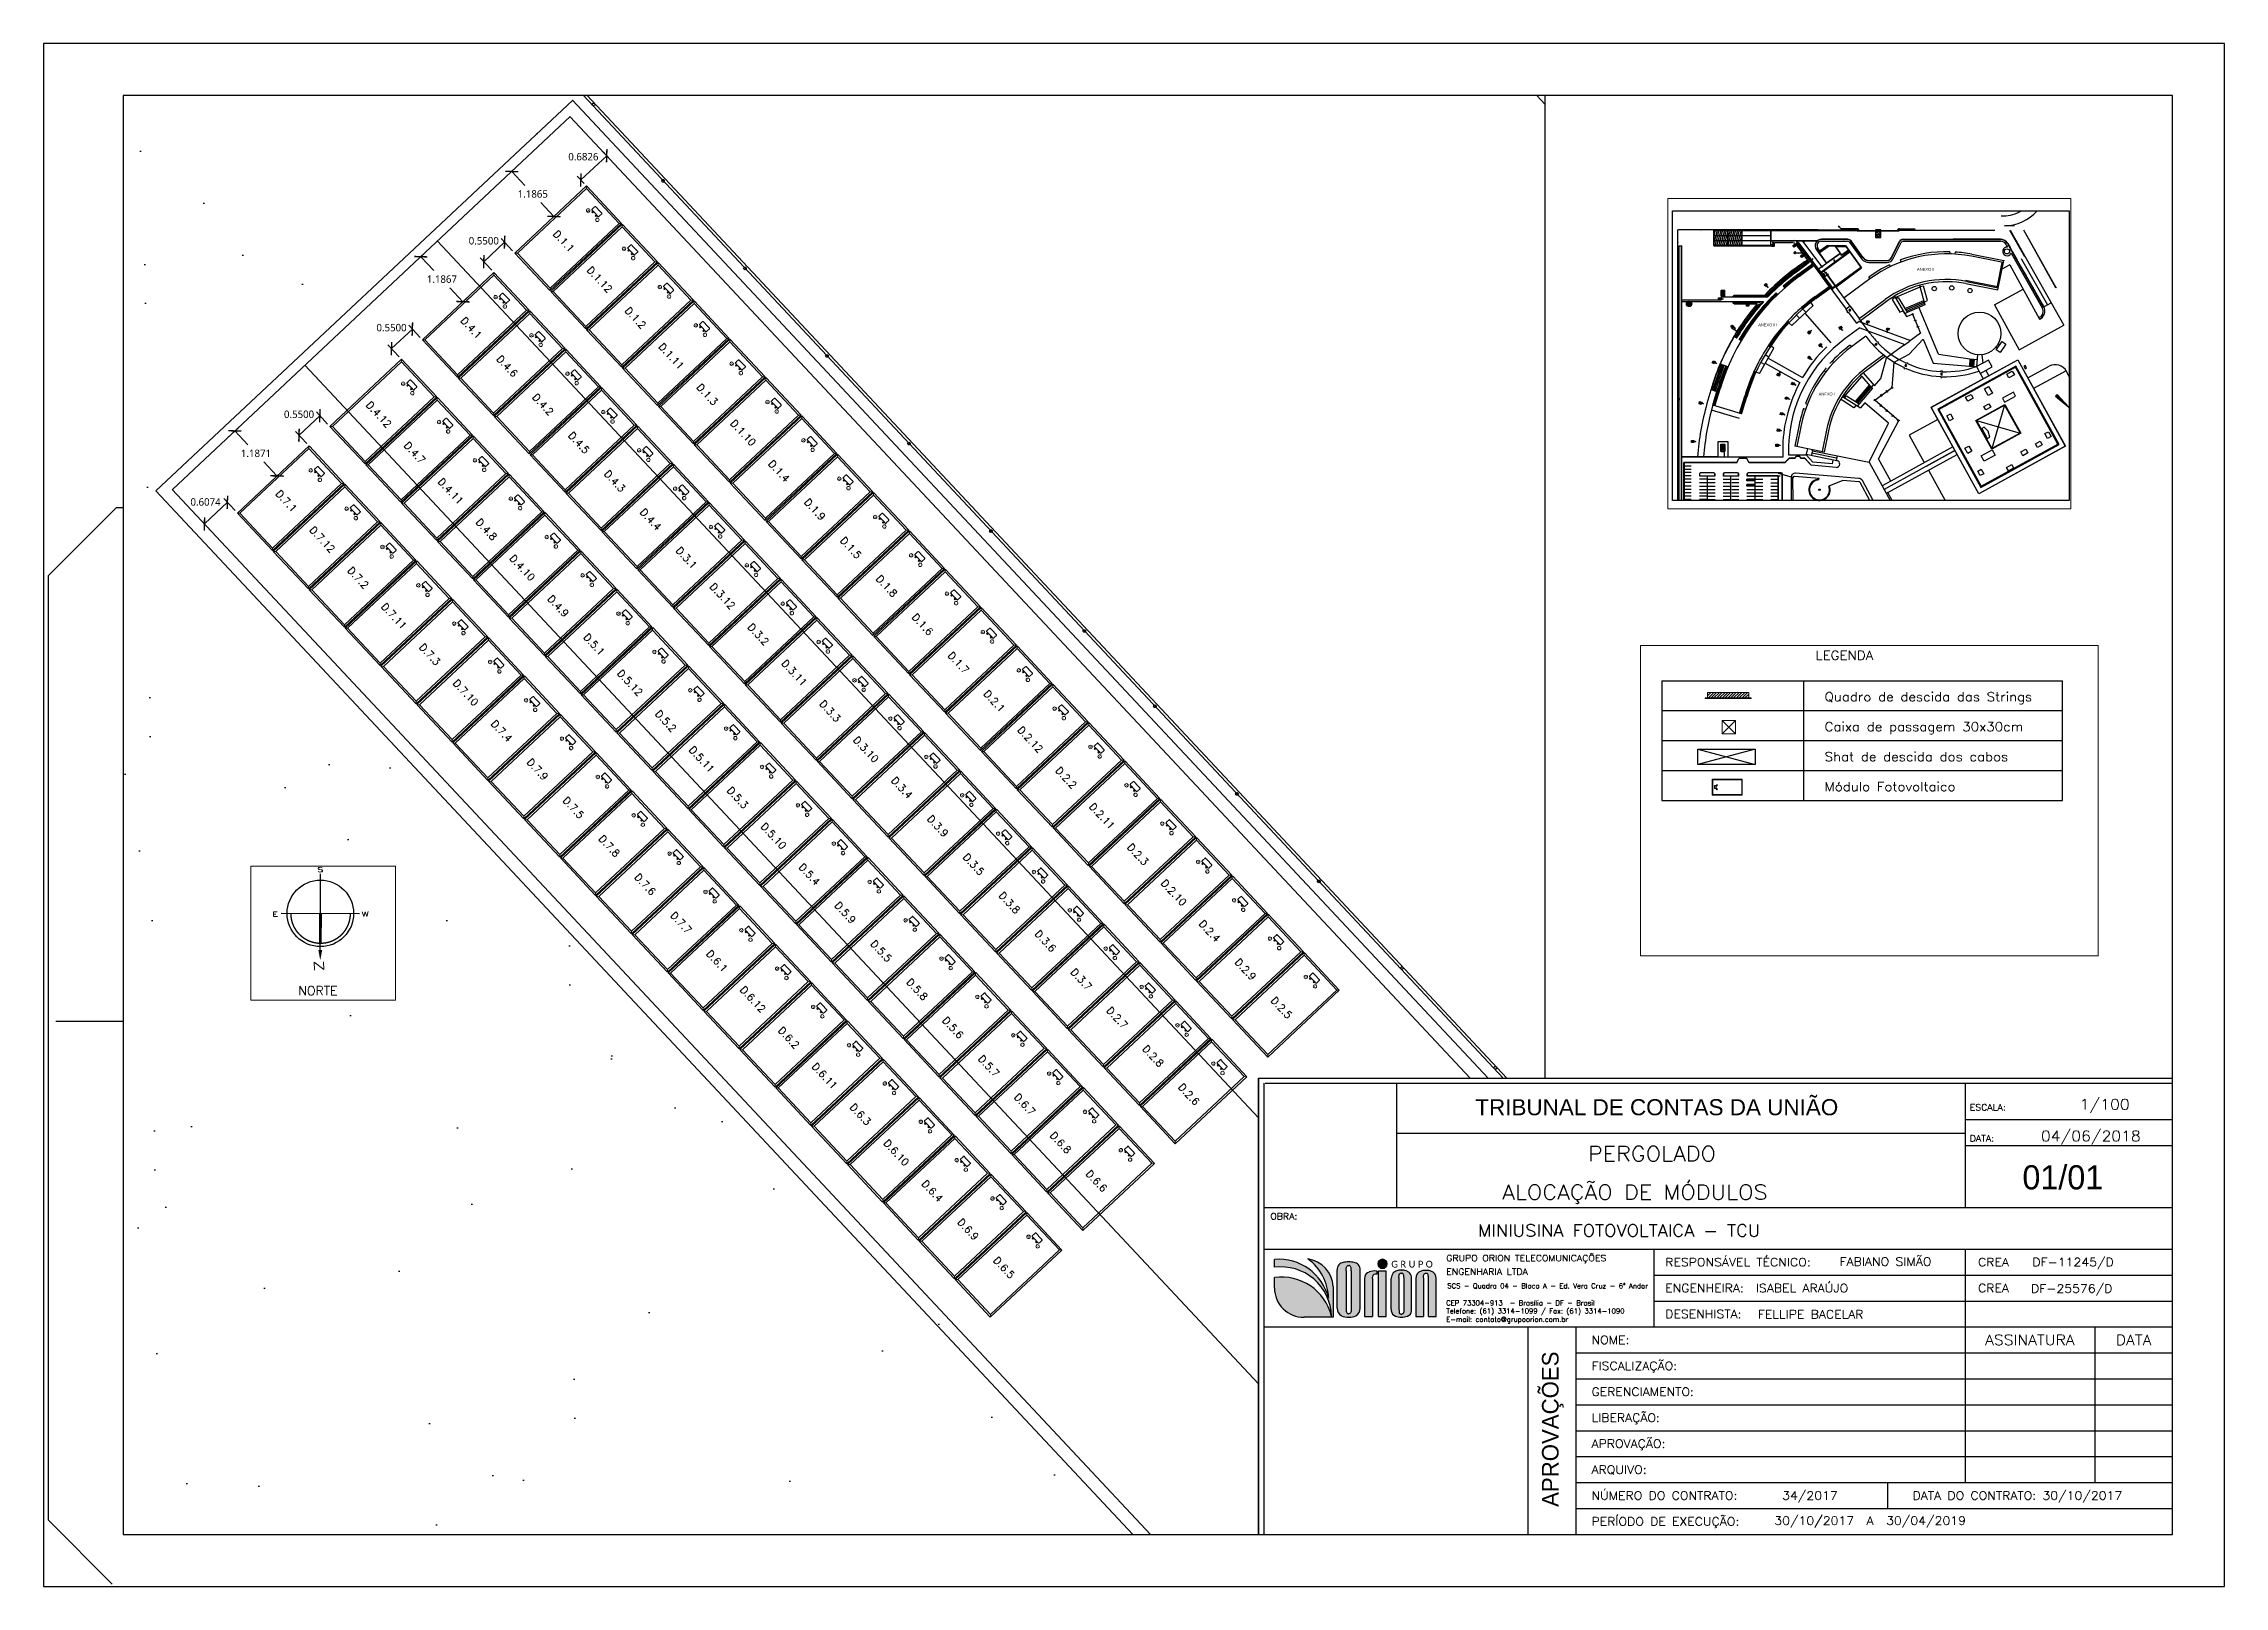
# Paper-space layout 'ALOCAÇÃO - PERGOLADO' of a CAD drawing. Header units: metres, sheet in millimetres. Extents: x 1 to 421, y 1 to 298.
# The model-space entities are those that its viewports show. They can reach past a viewport. Long polylines and large blocks are cut down to what shows.
import ezdxf
from ezdxf.enums import TextEntityAlignment as Align

# ---------------------------------------------------------------- set-up
doc = ezdxf.new("R2010")
doc.units = ezdxf.units.M
doc.header["$MEASUREMENT"] = 0
doc.linetypes.add('BSB2F2-ARQ-PLAN-CORE-13-15P-ZA$1${ Batten }', pattern=[0])
doc.layers.get('0').update_dxf_attribs({"linetype": 'CONTINUOUS'})
doc.layers.get('Defpoints').update_dxf_attribs({"linetype": 'CONTINUOUS'})
for name, color, linetype in [('ARQUITETURA', 253, 'CONTINUOUS'), ('CABO_ORION_FV', 7, 'CONTINUOUS'), ('Car', 1, 'CONTINUOUS'), ('CARIMBO', 250, 'CONTINUOUS'), ('COPEX', 4, 'BSB2F2-ARQ-PLAN-CORE-13-15P-ZA$1${ Batten }'), ('Cota', 10, 'CONTINUOUS'), ('FOLHA', 7, 'CONTINUOUS'), ('GRADE DE ORDEM', 1, 'CONTINUOUS'), ('IMPLANTAÇÃO3', 1, 'CONTINUOUS'), ('IMPLANTAÇÃO4', 1, 'CONTINUOUS'), ('MÓDULOS FV', 7, 'CONTINUOUS'), ('SHAFT', 6, 'CONTINUOUS'), ('TEXTO', 1, 'CONTINUOUS')]:
    doc.layers.add(name, color=color, linetype=linetype)
for name, color, linetype, lineweight in [('Condulete', 3, 'CONTINUOUS', 9), ('MOD_ALOCADOS_A', 5, 'CONTINUOUS', 9), ('MODULOS_PV', 2, 'CONTINUOUS', 9), ('String Box', 3, 'CONTINUOUS', 9)]:
    doc.layers.add(name, color=color, linetype=linetype, lineweight=lineweight)
doc.styles.add('1-250', font='arial.ttf', dxfattribs={"height": 0.5})
doc.styles.add('140CL', font='ROMANS.SHX', dxfattribs={"height": 0.35})
doc.styles.add('ELÉTRICA', font='arial.ttf')
doc.styles.add('NORMAL', font='romans.shx', dxfattribs={"width": 0.8, "height": 0.1})
doc.styles.add('R120-500', font='romans.shx', dxfattribs={"height": 1.5})
doc.styles.add('R60-500', font='romans.shx', dxfattribs={"height": 0.75})
doc.styles.add('ROMANS', font='arial.ttf')
doc.styles.add('ROMANT', font='romant', dxfattribs={"width": 1.5, "height": 0.12})
doc.styles.add('S', font='SIMPLEX.SHX', dxfattribs={"width": 1.1})
doc.styles.add('S1', font='GOTHIC.TTF')
doc.styles.add('S20', font='SIMPLEX.shx', dxfattribs={"width": 1.1, "height": 0.2})
doc.styles.add('T20', font='arial.ttf', dxfattribs={"width": 1.1, "height": 0.1})
doc.styles.add('TCU 4 mm', font='calibri.ttf')
doc.styles.add('Verdana', font='ebrima.ttf', dxfattribs={"height": 0.142547})
doc.dimstyles.get("Standard").update_dxf_attribs({"dimtxt": 0.18, "dimasz": 0.18, "dimexe": 0.18, "dimexo": 0.0625, "dimgap": 0.09, "dimtad": 0, "dimtih": 1, "dimtoh": 1, "dimdec": 4, "dimzin": 0, "dimdsep": 46, "dimtxsty": 'Standard', "dimcen": 0.09, "dimadec": 0, "dimazin": 0, "dimtfac": 1, "dimtdec": 4, "dimtofl": 0, "dimtmove": 0, "dimatfit": 3, "dimfxl": 1, "dimtolj": 1, "dimtzin": 0, "dimarcsym": 0})
pattern_1 = [(75, (0, -4.2636), (-0.42259255, 0.11323333), [])]

# ---------------------------------------------------------------- blocks, each defined once
blk = doc.blocks.new('ORION A3')
h = blk.add_hatch(color=250)
h.dxf.hatch_style = 1
h.paths.add_polyline_path([(356.09, 1043.54), (356.09, 1042.37, 0.418707), (359.33, 1039.18), (362.51, 1039.18), (362.51, 1042.54, 0.357135), (359.76, 1045.57, -0.230704), (362.03, 1041.25, 0.367486), (356.09, 1045.52), (356.09, 1044.65, -0.44403), (362.34, 1039.31, 0.382658)])
h = blk.add_hatch(color=250)
h.dxf.hatch_style = 1
h.paths.add_polyline_path([(363.16, 1044.93, -0.155135), (363.63, 1045.18, -0.062833), (364.21, 1045.24), (364.24, 1045.24, -0.062833), (364.82, 1045.18, -0.155135), (365.3, 1044.93, -0.168639), (365.49, 1044.36), (365.49, 1040.18, -0.272327), (365.02, 1039.34, -0.116271), (364.24, 1039.18), (364.21, 1039.18, -0.116271), (363.43, 1039.34, -0.272327), (362.96, 1040.18), (362.96, 1044.36, -0.168639)])
edge = h.paths.add_edge_path(flags=16)
edge.add_spline(control_points=[(364.5, 1040.15), (364.5, 1040.08), (364.49, 1039.95), (364.49, 1039.75), (364.39, 1039.58), (364.29, 1039.57), (364.24, 1039.57)], knot_values=[0, 0, 0, 0, 0.012502, 0.027545, 0.039495, 0.047937, 0.047937, 0.047937, 0.047937], degree=3, periodic=0)
edge.add_line((364.24, 1039.57), (364.21, 1039.57))
edge.add_spline(control_points=[(364.21, 1039.57), (364.17, 1039.57), (364.06, 1039.58), (363.96, 1039.75), (363.96, 1039.95), (363.96, 1040.08), (363.95, 1040.15)], knot_values=[0, 0, 0, 0, 0.008442, 0.020392, 0.035435, 0.047937, 0.047937, 0.047937, 0.047937], degree=3, periodic=0)
edge.add_line((363.95, 1040.15), (363.95, 1044.28))
edge.add_spline(control_points=[(363.95, 1044.28), (363.95, 1044.36), (363.96, 1044.49), (363.99, 1044.67), (364.05, 1044.85), (364.17, 1044.85), (364.21, 1044.86)], knot_values=[0, 0, 0, 0, 0.016426, 0.025018, 0.039124, 0.047566, 0.047566, 0.047566, 0.047566], degree=3, periodic=0)
edge.add_line((364.21, 1044.86), (364.24, 1044.86))
edge.add_spline(control_points=[(364.24, 1044.86), (364.29, 1044.85), (364.41, 1044.85), (364.47, 1044.67), (364.5, 1044.49), (364.5, 1044.36), (364.5, 1044.28)], knot_values=[0, 0, 0, 0, 0.008442, 0.022548, 0.03114, 0.047566, 0.047566, 0.047566, 0.047566], degree=3, periodic=0)
edge.add_line((364.5, 1044.28), (364.5, 1040.15))
h = blk.add_hatch(color=250)
h.dxf.hatch_style = 1
edge = h.paths.add_edge_path()
edge.add_ellipse((367.93, 1045.03), major_axis=(0.003, 0.536), ratio=0.887813, start_angle=0, end_angle=360)
h = blk.add_hatch(color=250)
h.dxf.hatch_style = 1
h.paths.add_polyline_path([(365.97, 1039.26), (366.82, 1039.26), (366.82, 1043.42, -0.032464), (366.83, 1043.62, -0.191834), (366.99, 1043.86, -0.09726), (367.31, 1043.91), (367.31, 1044.24, 0.087193), (366.46, 1044.14, 0.312038), (365.99, 1043.59, 0.052279), (365.97, 1043.29)])
h = blk.add_hatch(color=250)
h.dxf.hatch_style = 1
h.paths.add_polyline_path([(368.35, 1044.25), (367.51, 1044.25), (367.51, 1039.26), (368.35, 1039.26)])
h = blk.add_hatch(color=250)
h.dxf.hatch_style = 1
h.paths.add_polyline_path([(370.52, 1044.26, -0.120969), (370.9, 1044.03, -0.168608), (371.13, 1043.45), (371.13, 1040.04, -0.057329), (371.12, 1039.89, -0.312885), (370.66, 1039.29, -0.082059), (370.01, 1039.19), (370.01, 1039.19, -0.083951), (369.34, 1039.29, -0.306636), (368.9, 1039.89, -0.050059), (368.89, 1040.04), (368.89, 1043.45, -0.168608), (369.12, 1044.03, -0.120969), (369.49, 1044.26, -0.071735), (369.98, 1044.33), (370.01, 1044.33), (370.03, 1044.33, -0.071735)])
edge = h.paths.add_edge_path(flags=16)
edge.add_spline(control_points=[(369.74, 1043.52), (369.74, 1043.59), (369.74, 1043.7), (369.77, 1043.85), (369.82, 1044), (369.92, 1044.01), (369.96, 1044.01)], knot_values=[0, 0, 0, 0, 0.013906, 0.021179, 0.033121, 0.040267, 0.040267, 0.040267, 0.040267], degree=3, periodic=0)
edge.add_line((369.96, 1044.01), (370.05, 1044.01))
edge.add_spline(control_points=[(370.05, 1044.01), (370.09, 1044.01), (370.19, 1044), (370.25, 1043.85), (370.27, 1043.7), (370.27, 1043.59), (370.28, 1043.52)], knot_values=[0, 0, 0, 0, 0.007146, 0.019088, 0.026362, 0.040267, 0.040267, 0.040267, 0.040267], degree=3, periodic=0)
edge.add_line((370.28, 1043.52), (370.28, 1040.02))
edge.add_spline(control_points=[(370.28, 1040.02), (370.27, 1039.97), (370.27, 1039.85), (370.27, 1039.69), (370.18, 1039.54), (370.09, 1039.53), (370.05, 1039.53)], knot_values=[0, 0, 0, 0, 0.012502, 0.027545, 0.039495, 0.047934, 0.047934, 0.047934, 0.047934], degree=3, periodic=0)
edge.add_line((370.05, 1039.53), (369.96, 1039.53))
edge.add_spline(control_points=[(369.96, 1039.53), (369.92, 1039.53), (369.83, 1039.54), (369.75, 1039.69), (369.75, 1039.85), (369.74, 1039.97), (369.74, 1040.02)], knot_values=[0, 0, 0, 0, 0.007146, 0.017263, 0.029998, 0.040581, 0.040581, 0.040581, 0.040581], degree=3, periodic=0)
edge.add_line((369.74, 1040.02), (369.74, 1043.52))
h = blk.add_hatch(color=250)
h.dxf.hatch_style = 1
edge = h.paths.add_edge_path()
edge.add_spline(control_points=[(372.43, 1043.5), (372.44, 1043.57), (372.44, 1043.68), (372.46, 1043.84), (372.52, 1043.99), (372.62, 1043.99), (372.66, 1044)], knot_values=[0, 0, 0, 0, 0.013913, 0.021187, 0.033129, 0.040275, 0.040275, 0.040275, 0.040275], degree=3, periodic=0)
edge.add_line((372.66, 1044), (372.75, 1044))
edge.add_spline(control_points=[(372.75, 1044), (372.79, 1043.99), (372.89, 1043.99), (372.94, 1043.84), (372.97, 1043.68), (372.97, 1043.57), (372.97, 1043.5)], knot_values=[0, 0, 0, 0, 0.007146, 0.019088, 0.026362, 0.040298, 0.040298, 0.040298, 0.040298], degree=3, periodic=0)
edge.add_line((372.97, 1043.5), (372.97, 1039.26))
edge.add_line((372.97, 1039.26), (373.82, 1039.26))
edge.add_line((373.82, 1039.26), (373.82, 1043.41))
edge.add_arc((372.98, 1043.44), 0.838, 358.0292, 431.9559)
edge.add_arc((372.81, 1043.07), 1.24, 69.8594, 87.8895)
edge.add_line((372.86, 1044.31), (372.54, 1044.31))
edge.add_arc((372.59, 1043.07), 1.24, 92.1105, 110.1406)
edge.add_arc((372.42, 1043.44), 0.838, 108.0441, 181.9708)
edge.add_line((371.58, 1043.41), (371.58, 1039.26))
edge.add_line((371.58, 1039.26), (372.43, 1039.26))
edge.add_line((372.43, 1039.26), (372.43, 1043.5))
at = {"color": 250}
for p, q in [((367.31, 1044.24, 405.98), (367.31, 1043.91, 405.98)), ((367.5, 1044.25, 405.98), (368.35, 1044.25, 405.98)), ((364.21, 1039.57, 405.98), (364.24, 1039.57, 405.98)), ((369.96, 1039.53, 405.98), (370.05, 1039.53, 405.98))]:
    blk.add_line(p, q, dxfattribs=at)
at = {"color": 250, "elevation": 405.98}
for points in [[(356.09, 1044.65), (356.09, 1045.52)], [(364.24, 1045.24), (364.21, 1045.24)], [(356.09, 1042.38), (356.09, 1043.54)], [(362.96, 1040.18), (362.96, 1044.36)], [(363.95, 1044.28), (363.95, 1040.15)], [(364.21, 1044.86), (364.24, 1044.86)], [(364.5, 1044.28), (364.5, 1040.15)], [(365.49, 1040.18), (365.49, 1044.36)], [(365.97, 1043.29), (365.97, 1039.26)], [(366.82, 1043.42), (366.82, 1039.26)], [(367.51, 1039.26), (367.51, 1044.25)], [(368.35, 1039.26), (368.35, 1044.25)], [(368.89, 1040.04), (368.89, 1043.45)], [(369.74, 1043.52), (369.74, 1040.02)], [(369.96, 1044.01), (370.05, 1044.01)], [(369.99, 1044.33), (370.01, 1044.33)], [(370.03, 1044.33), (370.01, 1044.33)], [(370.28, 1043.52), (370.28, 1040.02)], [(371.13, 1040.04), (371.13, 1043.45)], [(371.58, 1043.41), (371.58, 1039.26)], [(372.43, 1043.5), (372.43, 1039.26)], [(372.86, 1044.31), (372.54, 1044.31)], [(372.66, 1044), (372.75, 1044)], [(372.97, 1039.26), (372.97, 1043.5)], [(373.82, 1039.26), (373.82, 1043.41)], [(362.51, 1042.54), (362.51, 1039.18), (359.33, 1039.18)], [(364.21, 1039.18), (364.24, 1039.18)], [(365.97, 1039.26), (366.82, 1039.26)], [(367.51, 1039.26), (368.35, 1039.26)], [(370.01, 1039.19), (370.03, 1039.19)], [(371.58, 1039.26), (372.43, 1039.26)], [(372.97, 1039.26), (373.82, 1039.26)]]:
    blk.add_lwpolyline(points, dxfattribs=at)
at = {"color": 250}
for centre, radius, start, end in [((356.55, 1039.89, 405.98), 5.65, 13.9132, 94.624), ((359.28, 1042.37, 405.98), 3.24, 2.8849, 81.4985), ((356.46, 1041.09, 405.98), 5.57, 1.6935, 53.6578), ((363.79, 1044.31, 405.98), 0.887, 100.5692, 135.8424), ((364.15, 1042.91, 405.98), 2.33, 88.5142, 102.8955), ((364.3, 1042.91, 405.98), 2.33, 77.1045, 91.4858), ((364.66, 1044.31, 405.98), 0.887, 44.1576, 79.4308), ((356.8, 1039.16, 405.98), 5.54, 1.5854, 97.356), ((356.86, 1037.94, 405.98), 5.65, 14.0531, 97.812), ((363.87, 1044.36, 405.98), 0.91, 141.711, 180.0768), ((364.58, 1044.36, 405.98), 0.91, 359.9232, 38.289), ((367.41, 1043.35, 405.98), 1.44, 170.3121, 182.2827), ((366.62, 1043.52, 405.98), 0.636, 104.2471, 173.5667), ((367.18, 1041.78, 405.98), 2.47, 86.9997, 106.9325), ((368.33, 1043.39, 405.98), 1.52, 171.1301, 178.5677), ((367.21, 1043.55, 405.98), 0.38, 125.9645, 169.402), ((367.27, 1043.05, 405.98), 0.856, 87.4521, 109.6726), ((369.85, 1043.42, 405.98), 0.955, 139.7644, 178.0464), ((369.77, 1043.38, 405.98), 0.925, 107.3233, 134.9133), ((369.98, 1042.61, 405.98), 1.73, 89.839, 106.4123), ((370.03, 1042.61, 405.98), 1.73, 73.5877, 90.161), ((370.25, 1043.38, 405.98), 0.925, 45.0867, 72.6767), ((370.17, 1043.42, 405.98), 0.955, 1.9536, 40.2356), ((372.42, 1043.44, 405.98), 0.838, 108.0441, 181.9708), ((372.59, 1043.07, 405.98), 1.24, 92.1105, 110.1406), ((372.81, 1043.07, 405.98), 1.24, 69.8594, 87.8895), ((372.98, 1043.44, 405.98), 0.838, 358.0292, 71.9559), ((359.28, 1042.37, 405.98), 3.19, 179.9032, 270.9743), ((363.91, 1040.16, 405.98), 0.944, 178.8298, 239.765), ((364.17, 1040.92, 405.98), 1.74, 244.9685, 271.4967), ((364.29, 1040.92, 405.98), 1.74, 268.5033, 295.0315), ((364.55, 1040.16, 405.98), 0.944, 300.235, 1.1702), ((369.69, 1040.02, 405.98), 0.797, 178.4983, 189.9614), ((369.56, 1039.92, 405.98), 0.659, 182.7013, 250.8909), ((369.97, 1041.2, 405.98), 2.01, 251.774, 270.9692), ((370.04, 1041.2, 405.98), 2.01, 269.0308, 288.226), ((370.46, 1039.92, 405.98), 0.659, 289.1091, 357.2987), ((370.43, 1040.01, 405.98), 0.696, 349.6229, 2.7473)]:
    blk.add_arc(centre, radius, start, end, dxfattribs=at)
blk.add_ellipse((367.93, 1045.03, 405.98), major_axis=(0.003, 0.536), ratio=0.887813, dxfattribs=at)
for points in [[(363.95, 1044.28, 405.98), (363.96, 1044.52, 405.98), (363.99, 1044.65, 405.98), (364.09, 1044.83, 405.98), (364.21, 1044.86, 405.98)], [(364.5, 1044.28, 405.98), (364.49, 1044.52, 405.98), (364.47, 1044.65, 405.98), (364.37, 1044.83, 405.98), (364.24, 1044.86, 405.98)], [(369.74, 1043.52, 405.98), (369.75, 1043.73, 405.98), (369.77, 1043.83, 405.98), (369.86, 1043.99, 405.98), (369.96, 1044.01, 405.98)], [(370.28, 1043.52, 405.98), (370.27, 1043.73, 405.98), (370.25, 1043.83, 405.98), (370.16, 1043.99, 405.98), (370.05, 1044.01, 405.98)], [(372.43, 1043.5, 405.98), (372.44, 1043.71, 405.98), (372.46, 1043.82, 405.98), (372.55, 1043.97, 405.98), (372.66, 1044, 405.98)], [(372.97, 1043.5, 405.98), (372.96, 1043.71, 405.98), (372.94, 1043.82, 405.98), (372.85, 1043.97, 405.98), (372.75, 1044, 405.98)], [(363.95, 1040.15, 405.98), (363.96, 1039.96, 405.98), (363.99, 1039.74, 405.98), (364.09, 1039.59, 405.98), (364.21, 1039.57, 405.98)], [(364.5, 1040.15, 405.98), (364.5, 1039.96, 405.98), (364.47, 1039.74, 405.98), (364.37, 1039.59, 405.98), (364.24, 1039.57, 405.98)], [(369.74, 1040.02, 405.98), (369.75, 1039.86, 405.98), (369.77, 1039.67, 405.98), (369.86, 1039.55, 405.98), (369.96, 1039.53, 405.98)], [(370.28, 1040.02, 405.98), (370.27, 1039.86, 405.98), (370.25, 1039.67, 405.98), (370.16, 1039.55, 405.98), (370.05, 1039.53, 405.98)]]:
    blk.add_spline(points, degree=3, dxfattribs=at)
at = {"color": 250, "insert": (368.9, 1045.37, 405.98), "char_height": 0.7484, "attachment_point": 1}
blk.add_mtext_dynamic_manual_height_columns('{\\fCalibri|b0|i0|c0|p34;G R U P O}', width=4.5463, gutter_width=1, heights=[0], dxfattribs=at)
blk = doc.blocks.new('modulo')
at = {"layer": 'MODULOS_PV', "color": 8}
for p, q in [((-0.751, 2.014), (-0.753, 2.063)), ((-1.381, 1.342), (-1.43, 1.34)), ((0.577, 0.769), (0.626, 0.771)), ((-0.053, 0.097), (-0.051, 0.048))]:
    blk.add_line(p, q, dxfattribs=at)
for points in [[(-1.43, 1.34), (-0.753, 2.063), (0.626, 0.771), (-0.051, 0.048)], [(-1.381, 1.342), (-0.751, 2.014), (0.577, 0.769), (-0.053, 0.097)]]:
    blk.add_lwpolyline(points, close=True, dxfattribs=at)
for points in [[(-0.956, 1.498), (-0.935, 1.478), (-0.922, 1.492), (-0.943, 1.512)], [(-0.878, 1.581), (-0.857, 1.562), (-0.87, 1.548), (-0.891, 1.567)]]:
    blk.add_lwpolyline(points, dxfattribs=at)
at = {"layer": 'MODULOS_PV', "color": 1}
blk.add_circle((-0.963, 1.403), 0.0332, dxfattribs=at)
at = {"layer": 'MODULOS_PV', "color": 8}
blk.add_circle((-0.793, 1.591), 0.0332, dxfattribs=at)
blk.add_open_spline([(-0.986, 1.473), (-1.006, 1.493), (-1.027, 1.512), (-1.048, 1.532), (-1.048, 1.532), (-1.049, 1.534), (-1.049, 1.536), (-1.048, 1.538), (-1.048, 1.539), (-1.007, 1.583), (-0.966, 1.627), (-0.925, 1.67), (-0.924, 1.671), (-0.922, 1.672), (-0.919, 1.672), (-0.918, 1.671), (-0.917, 1.671), (-0.897, 1.652), (-0.876, 1.632), (-0.855, 1.613), (-0.855, 1.612), (-0.854, 1.611), (-0.854, 1.608), (-0.855, 1.606), (-0.855, 1.605), (-0.896, 1.561), (-0.937, 1.518), (-0.978, 1.474), (-0.979, 1.473), (-0.981, 1.472), (-0.984, 1.472), (-0.985, 1.473), (-0.986, 1.473)], degree=3, knots=[0, 0, 0, 0, 1, 1, 1, 1.002534, 1.003925, 1.008052, 1.008052, 1.008052, 2.008052, 2.008052, 2.008052, 2.012179, 2.01357, 2.016104, 2.016104, 2.016104, 3.016104, 3.016104, 3.016104, 3.018638, 3.02003, 3.024156, 3.024156, 3.024156, 4.024156, 4.024156, 4.024156, 4.028283, 4.029675, 4.032208, 4.032208, 4.032208, 4.032208], dxfattribs=at)
at = {"layer": 'MODULOS_PV', "color": 1, "insert": (-0.997, 1.409), "char_height": 0.0572, "width": 0.10748, "attachment_point": 1, "rotation": 46.8722}
blk.add_mtext('+', dxfattribs=at)
at = {"layer": 'MODULOS_PV', "color": 8, "insert": (-0.827, 1.597), "char_height": 0.0572, "width": 0.10748, "attachment_point": 1, "rotation": 46.8722}
blk.add_mtext('-', dxfattribs=at)
blk = doc.blocks.new('CAIXA DE PASSAGEM 30x30')
at = {"layer": 'Condulete'}
for p, q in [((1935.032, -1138.366), (1935.032, -1138.066)), ((1935.032, -1138.066), (1935.332, -1138.066)), ((1935.332, -1138.066), (1935.032, -1138.366)), ((1935.032, -1138.066), (1935.332, -1138.366)), ((1935.332, -1138.066), (1935.332, -1138.366)), ((1935.332, -1138.366), (1935.032, -1138.366))]:
    blk.add_line(p, q, dxfattribs=at)
blk = doc.blocks.new('_ArchTick')
at = {"color": 0, "linetype": 'ByBlock', "const_width": 0.15}
blk.add_lwpolyline([(-0.5, -0.5), (0.5, 0.5)], dxfattribs=at)
blk = doc.blocks.new('*D994')
at = {"layer": 'Cota', "color": 0, "lineweight": -2, "transparency": 16777216}
for p, q in [((1981.86, -1059.207), (1982.359, -1058.74)), ((1982.424, -1058.81), (1982.29, -1058.667)), ((1981.926, -1059.277), (1981.792, -1059.134))]:
    blk.add_line(p, q, dxfattribs=at)
at = {"layer": 'Defpoints', "color": 0, "transparency": 16777216}
for p in [(1982.359, -1058.74), (1982.467, -1058.856, 0), (1981.969, -1059.323, 0)]:
    blk.add_point(p, dxfattribs=at)
at = {"layer": 'Cota', "color": 0, "lineweight": -2, "transparency": 16777216, "xscale": 0.18, "yscale": 0.18, "zscale": 0.18}
for p, rotation in [((1982.359, -1058.74), 43.12783086683771), ((1981.86, -1059.207), 223.1278308668377)]:
    blk.add_blockref('_ArchTick', p, dxfattribs=dict(at, rotation=rotation))
at = {"layer": 'Cota', "color": 0, "transparency": 16777216, "insert": (1981.91, -1058.76), "char_height": 0.1425, "attachment_point": 5, "style": 'Verdana'}
blk.add_mtext('\\A1;0.6826', dxfattribs=at)
blk = doc.blocks.new('*D995')
at = {"layer": 'Cota', "color": 0, "lineweight": -2, "transparency": 16777216}
for p, q in [((1979.991, -1060.781), (1980.393, -1060.405)), ((1980.547, -1060.569), (1980.324, -1060.332)), ((1980.145, -1060.945), (1979.923, -1060.708))]:
    blk.add_line(p, q, dxfattribs=at)
at = {"layer": 'Defpoints', "color": 0, "transparency": 16777216}
for p in [(1980.393, -1060.405), (1980.589, -1060.615, 0), (1980.188, -1060.991, 0)]:
    blk.add_point(p, dxfattribs=at)
at = {"layer": 'Cota', "color": 0, "lineweight": -2, "transparency": 16777216, "xscale": 0.18, "yscale": 0.18, "zscale": 0.18}
for p, rotation in [((1980.393, -1060.405), 43.12788965649578), ((1979.991, -1060.781), 223.1278896564958)]:
    blk.add_blockref('_ArchTick', p, dxfattribs=dict(at, rotation=rotation))
at = {"layer": 'Cota', "color": 0, "transparency": 16777216, "insert": (1979.992, -1060.379), "char_height": 0.1425, "attachment_point": 5, "style": 'Verdana'}
blk.add_mtext('\\A1;0.5500', dxfattribs=at)
blk = doc.blocks.new('*D996')
at = {"layer": 'Cota', "color": 0, "lineweight": -2, "transparency": 16777216}
for p, q in [((1978.214, -1062.453), (1978.616, -1062.077)), ((1978.766, -1062.237), (1978.547, -1062.004)), ((1978.364, -1062.613), (1978.146, -1062.38))]:
    blk.add_line(p, q, dxfattribs=at)
at = {"layer": 'Defpoints', "color": 0, "transparency": 16777216}
for p in [(1978.616, -1062.077), (1978.808, -1062.283, 0), (1978.407, -1062.659, 0)]:
    blk.add_point(p, dxfattribs=at)
at = {"layer": 'Cota', "color": 0, "lineweight": -2, "transparency": 16777216, "xscale": 0.18, "yscale": 0.18, "zscale": 0.18}
for p, rotation in [((1978.616, -1062.077), 43.12788965650344), ((1978.214, -1062.453), 223.1278896565034)]:
    blk.add_blockref('_ArchTick', p, dxfattribs=dict(at, rotation=rotation))
at = {"layer": 'Cota', "color": 0, "transparency": 16777216, "insert": (1978.215, -1062.051), "char_height": 0.1425, "attachment_point": 5, "style": 'Verdana'}
blk.add_mtext('\\A1;0.5500', dxfattribs=at)
blk = doc.blocks.new('*D997')
at = {"layer": 'Cota', "color": 0, "lineweight": -2, "transparency": 16777216}
for p, q in [((1976.433, -1064.121), (1976.835, -1063.745)), ((1976.985, -1063.905), (1976.767, -1063.672)), ((1976.584, -1064.281), (1976.365, -1064.048))]:
    blk.add_line(p, q, dxfattribs=at)
at = {"layer": 'Defpoints', "color": 0, "transparency": 16777216}
for p in [(1976.835, -1063.745), (1977.028, -1063.951, 0), (1976.626, -1064.327, 0)]:
    blk.add_point(p, dxfattribs=at)
at = {"layer": 'Cota', "color": 0, "lineweight": -2, "transparency": 16777216, "xscale": 0.18, "yscale": 0.18, "zscale": 0.18}
for p, rotation in [((1976.835, -1063.745), 43.12789220544963), ((1976.433, -1064.121), 223.1278922054497)]:
    blk.add_blockref('_ArchTick', p, dxfattribs=dict(at, rotation=rotation))
at = {"layer": 'Cota', "color": 0, "transparency": 16777216, "insert": (1976.434, -1063.719), "char_height": 0.1425, "attachment_point": 5, "style": 'Verdana'}
blk.add_mtext('\\A1;0.5500', dxfattribs=at)
blk = doc.blocks.new('*D998')
at = {"layer": 'Cota', "color": 0, "lineweight": -2, "transparency": 16777216}
for p, q in [((1975.054, -1065.413), (1974.611, -1065.828)), ((1975.204, -1065.573), (1974.986, -1065.34)), ((1974.761, -1065.988), (1974.542, -1065.755))]:
    blk.add_line(p, q, dxfattribs=at)
at = {"layer": 'Defpoints', "color": 0, "transparency": 16777216}
for p in [(1974.611, -1065.828), (1975.247, -1065.619, 0), (1974.804, -1066.034, 0)]:
    blk.add_point(p, dxfattribs=at)
at = {"layer": 'Cota', "color": 0, "lineweight": -2, "transparency": 16777216, "xscale": 0.18, "yscale": 0.18, "zscale": 0.18}
for p, rotation in [((1975.054, -1065.413), 43.12783086687454), ((1974.611, -1065.828), 223.1278308668746)]:
    blk.add_blockref('_ArchTick', p, dxfattribs=dict(at, rotation=rotation))
at = {"layer": 'Cota', "color": 0, "transparency": 16777216, "insert": (1974.633, -1065.407), "char_height": 0.1425, "attachment_point": 5, "style": 'Verdana'}
blk.add_mtext('\\A1;0.6074', dxfattribs=at)
blk = doc.blocks.new('*D999')
at = {"layer": 'Cota', "color": 0, "lineweight": -2, "transparency": 16777216}
for p, q in [((1975.058, -1064.169), (1975.271, -1063.97)), ((1975.198, -1064.038), (1975.45, -1064.307)), ((1976.009, -1064.905), (1975.757, -1064.635)), ((1975.87, -1065.035), (1976.082, -1064.836))]:
    blk.add_line(p, q, dxfattribs=at)
at = {"layer": 'Defpoints', "color": 0, "transparency": 16777216}
for p in [(1975.013, -1064.211, 0), (1975.198, -1064.038), (1975.824, -1065.078, 0)]:
    blk.add_point(p, dxfattribs=at)
at = {"layer": 'Cota', "color": 0, "lineweight": -2, "transparency": 16777216, "xscale": 0.18, "yscale": 0.18, "zscale": 0.18}
for p, rotation in [((1975.198, -1064.038), 133.1229600222237), ((1976.009, -1064.905), 313.1229600222237)]:
    blk.add_blockref('_ArchTick', p, dxfattribs=dict(at, rotation=rotation))
at = {"layer": 'Cota', "color": 0, "transparency": 16777216, "insert": (1975.604, -1064.471), "char_height": 0.1425, "attachment_point": 5, "style": 'Verdana'}
blk.add_mtext('\\A1;1.1871', dxfattribs=at)
blk = doc.blocks.new('*D1000')
at = {"layer": 'Cota', "color": 0, "lineweight": -2, "transparency": 16777216}
for p, q in [((1978.733, -1060.728), (1978.852, -1060.616)), ((1978.779, -1060.684), (1979.031, -1060.953)), ((1979.591, -1061.55), (1979.339, -1061.281)), ((1979.544, -1061.594), (1979.664, -1061.482))]:
    blk.add_line(p, q, dxfattribs=at)
at = {"layer": 'Defpoints', "color": 0, "transparency": 16777216}
for p in [(1978.687, -1060.77, 0), (1978.779, -1060.684), (1979.498, -1061.637, 0)]:
    blk.add_point(p, dxfattribs=at)
at = {"layer": 'Cota', "color": 0, "lineweight": -2, "transparency": 16777216, "xscale": 0.18, "yscale": 0.18, "zscale": 0.18}
for p, rotation in [((1978.779, -1060.684), 133.1229600222158), ((1979.591, -1061.55), 313.1229600222158)]:
    blk.add_blockref('_ArchTick', p, dxfattribs=dict(at, rotation=rotation))
at = {"layer": 'Cota', "color": 0, "transparency": 16777216, "insert": (1979.185, -1061.117), "char_height": 0.1425, "attachment_point": 5, "style": 'Verdana'}
blk.add_mtext('\\A1;1.1867', dxfattribs=at)
blk = doc.blocks.new('*D1001')
at = {"layer": 'Cota', "color": 0, "lineweight": -2, "transparency": 16777216}
for p, q in [((1980.514, -1059.06), (1980.604, -1058.975)), ((1980.531, -1059.044), (1980.783, -1059.312)), ((1981.342, -1059.91), (1981.09, -1059.641)), ((1981.325, -1059.926), (1981.415, -1059.841))]:
    blk.add_line(p, q, dxfattribs=at)
at = {"layer": 'Defpoints', "color": 0, "transparency": 16777216}
for p in [(1980.468, -1059.103, 0), (1980.531, -1059.044), (1981.279, -1059.969, 0)]:
    blk.add_point(p, dxfattribs=at)
at = {"layer": 'Cota', "color": 0, "lineweight": -2, "transparency": 16777216, "xscale": 0.18, "yscale": 0.18, "zscale": 0.18}
for p, rotation in [((1980.531, -1059.044), 133.122960022211), ((1981.342, -1059.91), 313.122960022211)]:
    blk.add_blockref('_ArchTick', p, dxfattribs=dict(at, rotation=rotation))
at = {"layer": 'Cota', "color": 0, "transparency": 16777216, "insert": (1980.936, -1059.477), "char_height": 0.1425, "attachment_point": 5, "style": 'Verdana'}
blk.add_mtext('\\A1;1.1865', dxfattribs=at)

msp = doc.modelspace()

# ---------------------------------------------------------------- hatches: boundary and pattern name
at = {"layer": 'ARQUITETURA'}
h = msp.add_hatch(dxfattribs=at)
h.set_pattern_fill('AR-SAND', color=116, scale=3, angle=-46.87704, style=0)
h.set_pattern_definition([(350.623, (1466.5355, -762.2295), (4.08992, 4.08927), [0, -4.56, 0, -5.1, 0, -4.875]), (320.623, (1466.5355, -762.2295), (9.80883, 1.91215), [0, -2.46, 0, -4.11, 0, -1.575]), (280.623, (1464.013, -759.536), (6.39856, -6.807323), [0, -1.5, 0, -5.4, 0, -7.05]), (270.623, (1464.013, -759.536), (8.08648, -4.78256), [0, -0.75, 0, -3.54, 0, -4.05])])
edge = h.paths.add_edge_path()
edge.add_line((1975.60633, -1066.67387), (1974.63716, -1065.63903))
edge.add_line((1974.63716, -1065.63903), (1982.06412, -1058.68343))
edge.add_line((1982.06412, -1058.68343), (1966.68757, -1042.26489))
edge.add_line((1966.68757, -1042.26489), (1959.10218, -1049.36887))
edge.add_line((1959.10218, -1049.36887), (1960.26444, -1050.60989))
edge.add_line((1960.26444, -1050.60989), (1933.85666, -1075.3417))
edge.add_line((1933.85666, -1075.3417), (1952.76175, -1095.5279))
edge.add_line((1952.76175, -1095.5279), (1956.41119, -1092.11007))
edge.add_line((1956.41119, -1092.11007), (1958.22264, -1094.04427))
edge.add_line((1958.22264, -1094.04427), (1954.5732, -1097.4621))
edge.add_line((1954.5732, -1097.4621), (1972.83299, -1116.95927))
edge.add_arc((1973.24659, -1274.84873), 157.89, 75.3039851, 90.1500894, ccw=False)
edge.add_line((2013.30181, -1122.12404), (2015.59659, -1109.84912))
edge.add_arc((2010.77896, -1108.95446), 4.9, -10.520336, 43.123159)
edge.add_line((2014.3554, -1105.60497), (2002.80154, -1093.26825))
edge.add_line((2002.80154, -1093.26825), (2001.34036, -1094.63669))
edge.add_line((2001.34036, -1094.63669), (1975.36439, -1066.90045))
edge.add_line((1975.36439, -1066.90045), (1975.60633, -1066.67387))
h.paths.add_polyline_path([(2013.16884, -1120.81125), (2011.93985, -1120.58303), (2014.19267, -1107.69193), (2015.48977, -1107.65064)])
h = msp.add_hatch(dxfattribs=at)
h.set_pattern_fill('ANSI31', color=256, scale=1.749747, angle=118.811796)
h.set_pattern_definition([(163.8118, (2251.36047, -1212.65694), (-0.06097725, -0.21004648), [])])
h.paths.add_polyline_path([(2228.45222, -1079.6376), (2217.88782, -1060.4304), (2198.67142, -1070.99986), (2209.23582, -1090.20706)])
h.paths.add_polyline_path([(2228.16705, -1079.55482), (2217.80504, -1060.71557), (2198.95659, -1071.08265), (2209.31861, -1089.92189)], flags=16)
h.paths.add_polyline_path([(2209.10649, -1087.31184), (2208.48429, -1086.18061), (2209.35562, -1085.70136), (2209.97782, -1086.83259)], flags=0)
h.paths.add_polyline_path([(2210.04491, -1083.72132), (2209.34054, -1082.4407), (2212.03119, -1080.96078), (2212.73556, -1082.2414)], flags=0)
h.paths.add_polyline_path([(2216.05663, -1086.12036), (2215.59376, -1085.27882), (2216.82895, -1084.59944), (2217.29182, -1085.44098)], flags=0)
h.paths.add_polyline_path([(2206.05977, -1081.86182), (2205.35288, -1080.57662), (2206.30718, -1080.05174), (2207.01406, -1081.33694)], flags=0)
h.paths.add_polyline_path([(2208.21537, -1073.77823), (2211.99149, -1080.64363), (2218.87464, -1076.85774)], flags=0)
h.paths.add_polyline_path([(2210.8439, -1078.20618), (2209.49806, -1075.7593), (2210.10503, -1075.42545), (2211.09223, -1076.43267), (2211.42593, -1077.88605)], flags=0)
h.paths.add_polyline_path([(2219.57994, -1082.41813), (2219.06553, -1081.48287), (2220.30175, -1080.80292), (2220.81617, -1081.73818)], flags=0)
h.paths.add_polyline_path([(2223.13464, -1080.4189), (2222.6396, -1079.51888), (2223.85536, -1078.85018), (2224.35039, -1079.7502)], flags=0)
h.paths.add_polyline_path([(2201.57838, -1073.86787), (2200.88812, -1072.6129), (2201.80404, -1072.10912), (2202.4943, -1073.3641)], flags=0)
h.paths.add_polyline_path([(2210.46554, -1071.19672), (2210.01226, -1070.3726), (2211.23024, -1069.70268), (2211.68352, -1070.5268)], flags=0)
h.paths.add_polyline_path([(2225.65214, -1078.20428), (2224.98439, -1076.99024), (2225.83029, -1076.52498), (2226.49804, -1077.73902)], flags=0)
h.paths.add_polyline_path([(2206.04493, -1069.01617), (2205.53219, -1068.08397), (2206.84698, -1067.36081), (2207.35971, -1068.29301)], flags=0)
h.paths.add_polyline_path([(2215.09803, -1069.26918), (2214.56229, -1068.29513), (2217.24491, -1066.81963), (2217.78066, -1067.79368)], flags=0)
h.paths.add_polyline_path([(2211.07121, -1067.65419), (2210.15845, -1065.99469), (2211.17579, -1065.43512), (2212.08855, -1067.09462)], flags=0)
h.paths.add_polyline_path([(2216.16935, -1063.32787), (2215.65472, -1062.39221), (2216.9734, -1061.66691), (2217.48803, -1062.60257)], flags=0)
at = {"layer": 'IMPLANTAÇÃO3', "linetype": 'ByBlock'}
h = msp.add_hatch(dxfattribs=at)
h.set_pattern_fill('ANSI31', color=1, scale=3.5, angle=30)
h.set_pattern_definition(pattern_1)
h.paths.add_polyline_path([(2147.18277, -1027.07698), (2143.68304, -1027.07698), (2143.68283, -1030.92579), (2147.18277, -1030.92698)])
at = {"layer": 'IMPLANTAÇÃO4', "linetype": 'ByBlock'}
h = msp.add_hatch(dxfattribs=at)
h.set_pattern_fill('ANSI31', color=1, scale=3.5, angle=30)
h.set_pattern_definition(pattern_1)
h.paths.add_polyline_path([(2150.68283, -1027.07698), (2147.18277, -1027.07698), (2147.18277, -1030.92698), (2150.68283, -1030.92698)])
at = {"layer": 'String Box'}
h = msp.add_hatch(dxfattribs=at)
h.set_pattern_fill('ANSI31', color=256, angle=180)
h.set_pattern_definition([(225, (1624.93431, -2023.4105), (0.088388348, -0.088388348), [])])
h.paths.add_polyline_path([(2183.32549, -1356.25891), (2183.32549, -1356.60019), (2185.91699, -1356.60019), (2185.91699, -1356.25891)])

# ---------------------------------------------------------------- linework, layer by layer
at = {"color": 1}
for p, q in [((2186.64259, -1134.25009), (2186.69941, -1117.11092)), ((2178.10113, -1125.73778), (2195.19745, -1125.79447))]:
    msp.add_line(p, q, dxfattribs=at)
for p, q in [((2180.44813, -1355.51776), (2205.64711, -1355.51776)), ((2180.44813, -1355.51776), (2205.64711, -1355.51776)), ((2180.44813, -1355.51776), (2180.44813, -1363.0437)), ((2189.3608, -1355.51776), (2189.3608, -1363.0437)), ((2205.64711, -1363.0437), (2205.64711, -1355.51776)), ((2180.44813, -1357.39924), (2205.64711, -1357.39924)), ((2180.44813, -1359.28073), (2205.64711, -1359.28073)), ((2180.44813, -1361.16221), (2205.64711, -1361.16221)), ((2180.44813, -1361.16221), (2205.64711, -1361.16221)), ((2180.44813, -1363.0437), (2205.64711, -1363.0437))]:
    msp.add_line(p, q)
at = {"color": 1, "const_width": 0.64272}
msp.add_lwpolyline([(2186.67072, -1125.7662), (2186.64955, -1132.15054)], dxfattribs=at)
at = {"color": 1}
for points in [[(2180.22196, -1125.78766, 0.29994, 0.29994, 1), (2193.20488, -1125.83071, 0, 0, 0)], [(2186.64415, -1133.77876, 0.83736, 0, 0), (2186.63676, -1136.00788, 0, 0, 0)]]:
    msp.add_lwpolyline(points, format="xyseb", dxfattribs=at)
msp.add_circle((2186.67072, -1125.7662), 7.26277, dxfattribs=at)
at = {"layer": 'ARQUITETURA'}
for p, q in [((2133.56941, -1022.3119, 0), (2230.97079, -1022.3119, 0)), ((2133.56941, -1093.39565, 0), (2133.56941, -1022.3119, 0)), ((2230.97079, -1022.3119, 0), (2230.97079, -1093.39565, 0)), ((2214.2173, -1023.58095, 0), (2214.76024, -1023.57985, 0)), ((2174.2799, -1026.03095, 0), (2174.98005, -1026.73138, 0)), ((2217.51748, -1026.02582, 0), (2215.04282, -1026.02513, 0)), ((2174.25815, -1026.08345, 0), (2174.95843, -1026.78401, 0)), ((2178.89238, -1026.78401, 0), (2174.95843, -1026.78401, 0)), ((2178.90048, -1026.73165, 0), (2174.98005, -1026.73138, 0)), ((2189.24534, -1026.73165, 0), (2193.15527, -1026.73138, 0)), ((2189.25344, -1026.78401, 0), (2193.17689, -1026.78401, 0)), ((1971.88344, -1027.27645), (2168.96642, -1237.67897)), ((2134.89806, -1027.63799, 0), (2134.89812, -1026.99103, 0)), ((2169.35411, -1027.00388, 0), (2134.90679, -1027.00093, 0)), ((2169.35411, -1026.98638, 0), (2134.90794, -1026.9835, 0)), ((2134.91549, -1027.63685, 0), (2134.91554, -1027.00093, 0)), ((2157.68283, -1027.07698, 0), (2143.68271, -1027.07698, 0)), ((2143.68304, -1027.07579, 0), (2143.68283, -1030.92579, 0)), ((2143.75283, -1027.16448, 0), (2169.36286, -1027.16448, 0)), ((2143.75284, -1030.8383, 0), (2143.75315, -1027.1633, 0)), ((2157.68263, -1029.61448, 0), (2157.68315, -1027.16448, 0)), ((2157.68283, -1030.92698, 0), (2157.68283, -1027.07698, 0)), ((2157.68283, -1027.11198, 0), (2169.36286, -1027.11198, 0)), ((2157.68284, -1030.83948, 0), (2157.68316, -1027.07698, 0)), ((2157.68312, -1027.28263, 0), (2157.69014, -1027.27562, 0)), ((2157.68312, -1027.28882, 0), (2157.69014, -1027.28181, 0)), ((2157.68312, -1027.29501, 0), (2157.69014, -1027.288, 0)), ((2157.68312, -1027.3012, 0), (2157.69014, -1027.29418, 0)), ((2157.68312, -1027.30739, 0), (2157.69014, -1027.30037, 0)), ((2157.68312, -1027.31357, 0), (2157.69014, -1027.30656, 0)), ((2157.68312, -1027.31976, 0), (2157.69014, -1027.31274, 0)), ((2157.68312, -1027.32595, 0), (2157.69014, -1027.31893, 0)), ((2157.68313, -1027.23313, 0), (2157.69014, -1027.22612, 0)), ((2157.68313, -1027.23932, 0), (2157.69014, -1027.23231, 0)), ((2157.68313, -1027.24551, 0), (2157.69014, -1027.2385, 0)), ((2157.68313, -1027.2517, 0), (2157.69014, -1027.24469, 0)), ((2157.68313, -1027.25788, 0), (2157.69014, -1027.25087, 0)), ((2157.68313, -1027.26407, 0), (2157.69014, -1027.25706, 0)), ((2157.68313, -1027.27026, 0), (2157.69014, -1027.26325, 0)), ((2157.68313, -1027.27645, 0), (2157.69014, -1027.26943, 0)), ((2157.68314, -1027.18982, 0), (2157.69015, -1027.18281, 0)), ((2157.68314, -1027.196, 0), (2157.69015, -1027.189, 0)), ((2157.68314, -1027.20219, 0), (2157.69015, -1027.19519, 0)), ((2157.68314, -1027.20838, 0), (2157.69015, -1027.20138, 0)), ((2157.68314, -1027.21457, 0), (2157.69014, -1027.20756, 0)), ((2157.68314, -1027.22076, 0), (2157.69014, -1027.21375, 0)), ((2157.68314, -1027.22694, 0), (2157.69014, -1027.21994, 0)), ((2157.68315, -1027.16506, 0), (2157.68373, -1027.16448, 0)), ((2157.68315, -1027.16448, 0), (2157.69015, -1027.16449, 0)), ((2157.68315, -1027.17125, 0), (2157.68992, -1027.16449, 0)), ((2157.68315, -1027.17744, 0), (2157.69015, -1027.17044, 0)), ((2157.68315, -1027.18363, 0), (2157.69015, -1027.17663, 0)), ((2157.69015, -1027.16449, 0), (2157.68994, -1029.61448, 0)), ((2157.69015, -1027.16449, 0), (2157.68994, -1029.61448, 0)), ((2168.69639, -1027.16481, 0), (2179.28252, -1027.16513, 0)), ((2179.28252, -1027.11263, 0), (2169.36283, -1027.11204, 0)), ((2178.56564, -1027.06027), (2169.67173, -1027.05953)), ((2178.56575, -1027.07777), (2169.67225, -1027.07701)), ((2178.56525, -1027.06027, 0), (2179.29083, -1027.06027, 0)), ((2178.56537, -1027.07777, 0), (2178.89792, -1027.07777, 0)), ((2178.90166, -1027.07777, 0), (2179.29071, -1027.07777, 0)), ((2178.94092, -1027.22024, 3.14984), (2178.94092, -1027.22551, 3.14984)), ((2179.64162, -1027.22304, 4.72476), (2178.94092, -1027.22304, 4.72476)), ((2179.64162, -1027.22392, 4.72476), (2178.94092, -1027.22392, 4.72476)), ((2179.27692, -1027.22551, 4.72476), (2178.94092, -1027.22551, 4.72476)), ((2179.64127, -1027.20274, 7.8746), (2178.94127, -1027.20274, 7.8746)), ((2179.28742, -1027.21935, 4.72476), (2178.94512, -1027.21935, 4.72476)), ((2178.94984, -1027.20974, 7.8746), (2179.2827, -1027.20974, 7.8746)), ((2178.94984, -1027.21324, 7.8746), (2179.2827, -1027.21324, 7.8746)), ((2181.29394, -1027.24212, 6.29968), (2179.28077, -1027.24212, 6.29968)), ((2181.29393, -1027.22462, 6.29968), (2179.28078, -1027.22462, 6.29968)), ((2179.28252, -1027.06978, 1.57492), (2179.28252, -1027.20274, 1.57492)), ((2179.28934, -1027.23162, 6.29968), (2181.28537, -1027.23162, 6.29968)), ((2179.28934, -1027.23512, 6.29968), (2181.28537, -1027.23512, 6.29968)), ((2179.28952, -1027.07767, -3.14984), (2179.28952, -1027.20274, -3.14984)), ((2179.28952, -1027.07835, 0), (2179.28952, -1027.20292, 0)), ((2179.29302, -1027.07749, -3.14984), (2179.29302, -1027.20274, -3.14984)), ((2179.29302, -1027.07835, 0), (2179.29302, -1027.20292, 0)), ((2179.63742, -1027.21935, 4.72476), (2179.29512, -1027.21935, 4.72476)), ((2179.29984, -1027.20974, 7.8746), (2179.6327, -1027.20974, 7.8746)), ((2179.29984, -1027.21324, 7.8746), (2179.6327, -1027.21324, 7.8746)), ((2179.30002, -1027.06978, 1.57492), (2179.30002, -1027.20274, 1.57492)), ((2179.31498, -1027.11264, 0), (2179.30002, -1027.11263, 0)), ((2179.30002, -1027.16513, 0), (2179.3794, -1027.16513, 0)), ((2179.64162, -1027.22024, 4.72476), (2179.64162, -1027.22463, 4.72476)), ((2181.30759, -1027.24123, 0), (2181.30759, -1027.24739, 0)), ((2182.34779, -1027.24492, 1.57492), (2181.30759, -1027.24492, 1.57492)), ((2182.34779, -1027.24579, 1.57492), (2181.30759, -1027.24579, 1.57492)), ((2182.34009, -1027.24739, 1.57492), (2181.30759, -1027.24739, 1.57492)), ((2181.31145, -1027.22462, 0), (2182.34394, -1027.22462, 0)), ((2182.34009, -1027.24123, 1.57492), (2181.31529, -1027.24123, 1.57492)), ((2182.33537, -1027.23162, 1.57492), (2181.32001, -1027.23162, 1.57492)), ((2182.33537, -1027.23512, 1.57492), (2181.32001, -1027.23512, 1.57492)), ((2183.35894, -1027.26399, 0), (2182.34394, -1027.26399, 0)), ((2182.34779, -1027.24123, 1.57492), (2182.34779, -1027.24739, 1.57492)), ((2183.35894, -1027.24649, 0), (2182.34779, -1027.24649, 0)), ((2182.35251, -1027.25349, 0), (2183.35037, -1027.25349, 0)), ((2182.35251, -1027.25699, 0), (2183.35037, -1027.25699, 0)), ((2183.37644, -1027.24649, 0), (2183.42894, -1027.24649, 0)), ((2183.37644, -1027.26399, 0), (2183.42895, -1027.26399, 0)), ((2183.42037, -1027.25349, 0), (2183.38501, -1027.25349, 0)), ((2183.42037, -1027.25699, 0), (2183.38501, -1027.25699, 0)), ((2184.69769, -1026.98749), (2183.43769, -1026.98749)), ((2183.43769, -1026.98749), (2183.43769, -1028.90549)), ((2183.68269, -1027.25524, 1.57492), (2183.68269, -1027.50024, 1.57492)), ((2183.68969, -1027.26382, 0), (2183.68969, -1027.49167, 0)), ((2183.69319, -1027.26382, 0), (2183.69319, -1027.49167, 0)), ((2183.70019, -1027.25524, 1.57492), (2183.70019, -1027.50024, 1.57492)), ((2183.71769, -1027.24649), (2183.71769, -1027.30949)), ((2183.78069, -1027.24649), (2183.71769, -1027.24649)), ((2183.78069, -1027.29899), (2183.71769, -1027.29899)), ((2183.71769, -1027.29899, 0), (2183.71769, -1027.65249, 0)), ((2183.71769, -1027.30949), (2183.77019, -1027.30949)), ((2183.74051, -1027.30949), (2183.74281, -1027.30949)), ((2183.74051, -1027.48099), (2183.74051, -1027.30949)), ((2183.74281, -1027.65249), (2183.74281, -1027.30949)), ((2183.77019, -1027.30949), (2183.77019, -1027.24649)), ((2184.36519, -1027.24649, 0), (2183.77019, -1027.24649, 0)), ((2184.36519, -1027.29899, 0), (2183.77019, -1027.29899, 0)), ((2183.77019, -1027.29899, 0), (2183.77019, -1027.65249, 0)), ((2183.78069, -1027.29899), (2183.78069, -1027.24649)), ((2183.78069, -1027.27099, 0), (2184.35469, -1027.27099, 0)), ((2183.78069, -1027.27449, 0), (2184.35469, -1027.27449, 0)), ((2184.41769, -1027.24649), (2184.35469, -1027.24649)), ((2184.35469, -1027.24649), (2184.35469, -1027.29899)), ((2184.35469, -1027.29899), (2184.41769, -1027.29899)), ((2184.36519, -1027.30949), (2184.36519, -1027.24649)), ((2184.36519, -1027.65249, 0), (2184.36519, -1027.29899, 0)), ((2184.41769, -1027.30949), (2184.36519, -1027.30949)), ((2184.39487, -1027.30949), (2184.39257, -1027.30949)), ((2184.39257, -1027.65249), (2184.39257, -1027.30949)), ((2184.39487, -1027.48099), (2184.39487, -1027.30949)), ((2184.41769, -1027.24649), (2184.41769, -1027.30949)), ((2184.41769, -1027.65249, 0), (2184.41769, -1027.29899, 0)), ((2184.43519, -1027.25524, 1.57492), (2184.43519, -1027.50024, 1.57492)), ((2184.44219, -1027.26382, 0), (2184.44219, -1027.49167, 0)), ((2184.44569, -1027.26382, 0), (2184.44569, -1027.49167, 0)), ((2184.45269, -1027.25524, 1.57492), (2184.45269, -1027.50024, 1.57492)), ((2184.69769, -1028.90549), (2184.69769, -1026.98749)), ((2184.75894, -1027.26399, 0), (2184.70643, -1027.26399, 0)), ((2184.75894, -1027.24649, 0), (2184.70644, -1027.24649, 0)), ((2184.71501, -1027.25349, 0), (2184.75037, -1027.25349, 0)), ((2184.71501, -1027.25699, 0), (2184.75037, -1027.25699, 0)), ((2184.77644, -1027.24649, 0), (2185.78759, -1027.24649, 0)), ((2184.77644, -1027.26399, 0), (2185.79144, -1027.26399, 0)), ((2185.78287, -1027.25349, 0), (2184.78501, -1027.25349, 0)), ((2185.78287, -1027.25699, 0), (2184.78501, -1027.25699, 0)), ((2185.78759, -1027.24123, 1.57492), (2185.78759, -1027.24739, 1.57492)), ((2185.78759, -1027.24492, 1.57492), (2186.82779, -1027.24492, 1.57492)), ((2185.78759, -1027.24579, 1.57492), (2186.82779, -1027.24579, 1.57492)), ((2186.82394, -1027.22462, 0), (2185.79144, -1027.22462, 0)), ((2185.79529, -1027.24123, 1.57492), (2186.82009, -1027.24123, 1.57492)), ((2185.79529, -1027.24739, 1.57492), (2186.82779, -1027.24739, 1.57492)), ((2185.80001, -1027.23162, 1.57492), (2186.81537, -1027.23162, 1.57492)), ((2185.80001, -1027.23512, 1.57492), (2186.81537, -1027.23512, 1.57492)), ((2186.82779, -1027.24123, 0), (2186.82779, -1027.24739, 0)), ((2186.84144, -1027.24212, 6.29968), (2188.85461, -1027.24212, 6.29968)), ((2186.84145, -1027.22462, 6.29968), (2188.8546, -1027.22462, 6.29968)), ((2188.84604, -1027.23162, 6.29968), (2186.85001, -1027.23162, 6.29968)), ((2188.84604, -1027.23512, 6.29968), (2186.85001, -1027.23512, 6.29968)), ((2188.51301, -1027.22024, 4.72476), (2188.51301, -1027.22463, 4.72476)), ((2188.51301, -1027.22304, 4.72476), (2189.19621, -1027.22304, 4.72476)), ((2188.51301, -1027.22392, 4.72476), (2189.19621, -1027.22392, 4.72476)), ((2188.51336, -1027.20274, 7.8746), (2189.19586, -1027.20274, 7.8746)), ((2188.51721, -1027.21935, 4.72476), (2188.85076, -1027.21935, 4.72476)), ((2188.84604, -1027.20974, 7.8746), (2188.52193, -1027.20974, 7.8746)), ((2188.84604, -1027.21324, 7.8746), (2188.52193, -1027.21324, 7.8746)), ((2188.84586, -1027.16453, 0), (2188.7665, -1027.16451, 0)), ((2188.83101, -1027.11202), (2188.84586, -1027.11203)), ((2188.84586, -1027.06978, 1.57492), (2188.84586, -1027.20274, 1.57492)), ((2188.85286, -1027.07835, 0), (2188.85286, -1027.20292, 0)), ((2188.85461, -1027.06103, 0), (2203.62231, -1027.07339, 0)), ((2188.85636, -1027.07835, 0), (2188.85636, -1027.20292, 0)), ((2188.85846, -1027.21935, 4.72476), (2189.19201, -1027.21935, 4.72476)), ((2188.85846, -1027.22551, 4.72476), (2189.19621, -1027.22551, 4.72476)), ((2189.18729, -1027.20974, 7.8746), (2188.86318, -1027.20974, 7.8746)), ((2189.18729, -1027.21324, 7.8746), (2188.86318, -1027.21324, 7.8746)), ((2188.86336, -1027.06978, 1.57492), (2188.86336, -1027.20274, 1.57492)), ((2188.86336, -1027.07853, 0), (2203.62176, -1027.09087, 0)), ((2212.72595, -1027.11563, 0), (2188.86336, -1027.11203, 0)), ((2212.72595, -1027.16813, 0), (2188.86336, -1027.16453, 0)), ((2189.19621, -1027.22024, 3.14984), (2189.19621, -1027.22551, 3.14984)), ((2220.04852, -1033.58024, 0), (2216.39822, -1027.1378, 0)), ((2216.44389, -1027.11192, 0), (2229.63894, -1050.39994, 0)), ((2227.70595, -1041.20997, 0), (2219.78417, -1027.08932, 0)), ((2227.71634, -1041.1928, 0), (2219.79993, -1027.0818, 0)), ((2134.89799, -1028.44649, 0), (2134.89806, -1027.638, 0)), ((2134.9099, -1093.39565, 0), (2134.91549, -1027.63685, 0)), ((2157.68303, -1027.7096, 0), (2157.6901, -1027.70254, 0)), ((2157.68303, -1027.71579, 0), (2157.6901, -1027.70872, 0)), ((2157.68303, -1027.72198, 0), (2157.6901, -1027.71491, 0)), ((2157.68303, -1027.72817, 0), (2157.6901, -1027.7211, 0)), ((2157.68303, -1027.73436, 0), (2157.6901, -1027.72729, 0)), ((2157.68303, -1027.74054, 0), (2157.6901, -1027.73347, 0)), ((2157.68303, -1027.74673, 0), (2157.6901, -1027.73966, 0)), ((2157.68304, -1027.6601, 0), (2157.69011, -1027.65304, 0)), ((2157.68304, -1027.66629, 0), (2157.69011, -1027.65923, 0)), ((2157.68304, -1027.67248, 0), (2157.69011, -1027.66541, 0)), ((2157.68304, -1027.67866, 0), (2157.69011, -1027.6716, 0)), ((2157.68304, -1027.68485, 0), (2157.6901, -1027.67779, 0)), ((2157.68304, -1027.69104, 0), (2157.6901, -1027.68398, 0)), ((2157.68304, -1027.69723, 0), (2157.6901, -1027.69016, 0)), ((2157.68304, -1027.70342, 0), (2157.6901, -1027.69635, 0)), ((2157.68305, -1027.6106, 0), (2157.69011, -1027.60354, 0)), ((2157.68305, -1027.61679, 0), (2157.69011, -1027.60973, 0)), ((2157.68305, -1027.62297, 0), (2157.69011, -1027.61592, 0)), ((2157.68305, -1027.62916, 0), (2157.69011, -1027.6221, 0)), ((2157.68305, -1027.63535, 0), (2157.69011, -1027.62829, 0)), ((2157.68305, -1027.64154, 0), (2157.69011, -1027.63448, 0)), ((2157.68305, -1027.64773, 0), (2157.69011, -1027.64067, 0)), ((2157.68305, -1027.65391, 0), (2157.69011, -1027.64685, 0)), ((2157.68306, -1027.56728, 0), (2157.69011, -1027.56023, 0)), ((2157.68306, -1027.57347, 0), (2157.69011, -1027.56642, 0)), ((2157.68306, -1027.57966, 0), (2157.69011, -1027.57261, 0)), ((2157.68306, -1027.58585, 0), (2157.69011, -1027.57879, 0)), ((2157.68306, -1027.59203, 0), (2157.69011, -1027.58498, 0)), ((2157.68306, -1027.59822, 0), (2157.69011, -1027.59117, 0)), ((2157.68306, -1027.60441, 0), (2157.69011, -1027.59735, 0)), ((2157.68307, -1027.51778, 0), (2157.69012, -1027.51073, 0)), ((2157.68307, -1027.52397, 0), (2157.69012, -1027.51692, 0)), ((2157.68307, -1027.53015, 0), (2157.69012, -1027.52311, 0)), ((2157.68307, -1027.53634, 0), (2157.69012, -1027.5293, 0)), ((2157.68307, -1027.54253, 0), (2157.69012, -1027.53548, 0)), ((2157.68307, -1027.54872, 0), (2157.69012, -1027.54167, 0)), ((2157.68307, -1027.55491, 0), (2157.69012, -1027.54786, 0)), ((2157.68307, -1027.56109, 0), (2157.69012, -1027.55404, 0)), ((2157.68308, -1027.46827, 0), (2157.69012, -1027.46124, 0)), ((2157.68308, -1027.47446, 0), (2157.69012, -1027.46742, 0)), ((2157.68308, -1027.48065, 0), (2157.69012, -1027.47361, 0)), ((2157.68308, -1027.48684, 0), (2157.69012, -1027.4798, 0)), ((2157.68308, -1027.49303, 0), (2157.69012, -1027.48599, 0)), ((2157.68308, -1027.49921, 0), (2157.69012, -1027.49217, 0)), ((2157.68308, -1027.5054, 0), (2157.69012, -1027.49836, 0)), ((2157.68308, -1027.51159, 0), (2157.69012, -1027.50455, 0)), ((2157.68309, -1027.42496, 0), (2157.69013, -1027.41793, 0)), ((2157.68309, -1027.43115, 0), (2157.69013, -1027.42411, 0)), ((2157.68309, -1027.43733, 0), (2157.69013, -1027.4303, 0)), ((2157.68309, -1027.44352, 0), (2157.69013, -1027.43649, 0)), ((2157.68309, -1027.44971, 0), (2157.69012, -1027.44268, 0)), ((2157.68309, -1027.4559, 0), (2157.69012, -1027.44886, 0)), ((2157.68309, -1027.46209, 0), (2157.69012, -1027.45505, 0)), ((2157.6831, -1027.37545, 0), (2157.69013, -1027.36843, 0)), ((2157.6831, -1027.38164, 0), (2157.69013, -1027.37462, 0)), ((2157.6831, -1027.38783, 0), (2157.69013, -1027.3808, 0)), ((2157.6831, -1027.39402, 0), (2157.69013, -1027.38699, 0)), ((2157.6831, -1027.40021, 0), (2157.69013, -1027.39318, 0)), ((2157.6831, -1027.40639, 0), (2157.69013, -1027.39936, 0)), ((2157.6831, -1027.41258, 0), (2157.69013, -1027.40555, 0)), ((2157.6831, -1027.41877, 0), (2157.69013, -1027.41174, 0)), ((2157.68311, -1027.33214, 0), (2157.69013, -1027.32512, 0)), ((2157.68311, -1027.33833, 0), (2157.69013, -1027.33131, 0)), ((2157.68311, -1027.34451, 0), (2157.69013, -1027.33749, 0)), ((2157.68311, -1027.3507, 0), (2157.69013, -1027.34368, 0)), ((2157.68311, -1027.35689, 0), (2157.69013, -1027.34987, 0)), ((2157.68311, -1027.36308, 0), (2157.69013, -1027.35605, 0)), ((2157.68311, -1027.36927, 0), (2157.69013, -1027.36224, 0)), ((2183.71769, -1027.71549), (2183.71769, -1027.65249)), ((2183.77019, -1027.65249), (2183.71769, -1027.65249)), ((2183.71769, -1027.66299), (2183.77019, -1027.66299)), ((2183.71769, -1027.71549), (2183.77019, -1027.71549)), ((2183.74281, -1027.48099), (2183.74051, -1027.48099)), ((2183.74281, -1027.48098), (2183.74511, -1027.48098)), ((2183.74511, -1027.65249), (2183.74281, -1027.65249)), ((2183.74511, -1027.48098), (2183.74511, -1027.65249)), ((2184.36519, -1027.47399, 0), (2183.77019, -1027.47399, 0)), ((2183.77019, -1027.65249), (2183.77019, -1027.71549)), ((2184.36519, -1027.65249), (2184.41769, -1027.65249)), ((2184.36519, -1027.65249), (2184.36519, -1027.72599)), ((2184.36519, -1027.66299), (2184.41769, -1027.66299)), ((2184.41769, -1027.71549), (2184.36519, -1027.71549)), ((2184.36519, -1027.72599), (2184.41769, -1027.72599)), ((2184.39028, -1027.48098), (2184.39028, -1027.65249)), ((2184.39257, -1027.48098), (2184.39028, -1027.48098)), ((2184.39028, -1027.65249), (2184.39257, -1027.65249)), ((2184.39257, -1027.48099), (2184.39487, -1027.48099)), ((2184.41769, -1027.72599), (2184.41769, -1027.65249)), ((2157.68294, -1028.13039, 0), (2157.69007, -1028.12327, 0)), ((2157.68294, -1028.13657, 0), (2157.69007, -1028.12945, 0)), ((2157.68294, -1028.14276, 0), (2157.69007, -1028.13564, 0)), ((2157.68294, -1028.14895, 0), (2157.69007, -1028.14183, 0)), ((2157.68294, -1028.15514, 0), (2157.69006, -1028.14801, 0)), ((2157.68294, -1028.16133, 0), (2157.69006, -1028.1542, 0)), ((2157.68295, -1028.08707, 0), (2157.69007, -1028.07996, 0)), ((2157.68295, -1028.09326, 0), (2157.69007, -1028.08614, 0)), ((2157.68295, -1028.09945, 0), (2157.69007, -1028.09233, 0)), ((2157.68295, -1028.10563, 0), (2157.69007, -1028.09852, 0)), ((2157.68295, -1028.11182, 0), (2157.69007, -1028.1047, 0)), ((2157.68295, -1028.11801, 0), (2157.69007, -1028.11089, 0)), ((2157.68295, -1028.1242, 0), (2157.69007, -1028.11708, 0)), ((2157.68296, -1028.03757, 0), (2157.69007, -1028.03046, 0)), ((2157.68296, -1028.04376, 0), (2157.69007, -1028.03664, 0)), ((2157.68296, -1028.04994, 0), (2157.69007, -1028.04283, 0)), ((2157.68296, -1028.05613, 0), (2157.69007, -1028.04902, 0)), ((2157.68296, -1028.06232, 0), (2157.69007, -1028.05521, 0)), ((2157.68296, -1028.06851, 0), (2157.69007, -1028.06139, 0)), ((2157.68296, -1028.07469, 0), (2157.69007, -1028.06758, 0)), ((2157.68296, -1028.08088, 0), (2157.69007, -1028.07377, 0)), ((2157.68297, -1027.98806, 0), (2157.69008, -1027.98096, 0)), ((2157.68297, -1027.99425, 0), (2157.69008, -1027.98715, 0)), ((2157.68297, -1028.00044, 0), (2157.69008, -1027.99333, 0)), ((2157.68297, -1028.00663, 0), (2157.69008, -1027.99952, 0)), ((2157.68297, -1028.01282, 0), (2157.69008, -1028.00571, 0)), ((2157.68297, -1028.019, 0), (2157.69008, -1028.0119, 0)), ((2157.68297, -1028.02519, 0), (2157.69008, -1028.01808, 0)), ((2157.68297, -1028.03138, 0), (2157.69008, -1028.02427, 0)), ((2157.68298, -1027.94475, 0), (2157.69008, -1027.93765, 0)), ((2157.68298, -1027.95094, 0), (2157.69008, -1027.94384, 0)), ((2157.68298, -1027.95712, 0), (2157.69008, -1027.95002, 0)), ((2157.68298, -1027.96331, 0), (2157.69008, -1027.95621, 0)), ((2157.68298, -1027.9695, 0), (2157.69008, -1027.9624, 0)), ((2157.68298, -1027.97569, 0), (2157.69008, -1027.96859, 0)), ((2157.68298, -1027.98188, 0), (2157.69008, -1027.97477, 0)), ((2157.68299, -1027.89524, 0), (2157.69009, -1027.88815, 0)), ((2157.68299, -1027.90143, 0), (2157.69009, -1027.89434, 0)), ((2157.68299, -1027.90762, 0), (2157.69009, -1027.90053, 0)), ((2157.68299, -1027.91381, 0), (2157.69009, -1027.90671, 0)), ((2157.68299, -1027.92, 0), (2157.69008, -1027.9129, 0)), ((2157.68299, -1027.92618, 0), (2157.69008, -1027.91909, 0)), ((2157.68299, -1027.93237, 0), (2157.69008, -1027.92528, 0)), ((2157.68299, -1027.93856, 0), (2157.69008, -1027.93146, 0)), ((2157.683, -1027.84574, 0), (2157.69009, -1027.83866, 0)), ((2157.683, -1027.85193, 0), (2157.69009, -1027.84484, 0)), ((2157.683, -1027.85812, 0), (2157.69009, -1027.85103, 0)), ((2157.683, -1027.8643, 0), (2157.69009, -1027.85722, 0)), ((2157.683, -1027.87049, 0), (2157.69009, -1027.8634, 0)), ((2157.683, -1027.87668, 0), (2157.69009, -1027.86959, 0)), ((2157.683, -1027.88287, 0), (2157.69009, -1027.87578, 0)), ((2157.683, -1027.88906, 0), (2157.69009, -1027.88197, 0)), ((2157.68301, -1027.80242, 0), (2157.69009, -1027.79534, 0)), ((2157.68301, -1027.80861, 0), (2157.69009, -1027.80153, 0)), ((2157.68301, -1027.8148, 0), (2157.69009, -1027.80772, 0)), ((2157.68301, -1027.82099, 0), (2157.69009, -1027.81391, 0)), ((2157.68301, -1027.82718, 0), (2157.69009, -1027.82009, 0)), ((2157.68301, -1027.83336, 0), (2157.69009, -1027.82628, 0)), ((2157.68301, -1027.83955, 0), (2157.69009, -1027.83247, 0)), ((2157.68302, -1027.75292, 0), (2157.6901, -1027.74585, 0)), ((2157.68302, -1027.75911, 0), (2157.6901, -1027.75203, 0)), ((2157.68302, -1027.7653, 0), (2157.6901, -1027.75822, 0)), ((2157.68302, -1027.77148, 0), (2157.6901, -1027.76441, 0)), ((2157.68302, -1027.77767, 0), (2157.6901, -1027.7706, 0)), ((2157.68302, -1027.78386, 0), (2157.6901, -1027.77678, 0)), ((2157.68302, -1027.79005, 0), (2157.6901, -1027.78297, 0)), ((2157.68302, -1027.79624, 0), (2157.6901, -1027.78916, 0)), ((2183.71769, -1027.94649, 0), (2183.71769, -1028.59399, 0)), ((2183.77019, -1027.94649, 0), (2183.71769, -1027.94649, 0)), ((2183.77019, -1027.94649, 0), (2183.77019, -1028.12149, 0)), ((2183.77019, -1028.12149, 0), (2183.82269, -1028.12149, 0)), ((2183.82269, -1028.12149), (2183.82269, -1028.17399)), ((2183.83319, -1028.12149), (2183.82269, -1028.12149)), ((2183.83319, -1028.12149), (2183.83319, -1028.38399)), ((2183.83319, -1028.12149, 0), (2183.83319, -1028.17399, 0)), ((2184.04319, -1028.12149), (2184.04319, -1028.17399)), ((2184.36519, -1028.12149), (2184.04319, -1028.12149)), ((2184.41769, -1027.94649), (2184.05369, -1027.94649)), ((2184.05369, -1028.17399), (2184.05369, -1027.94649)), ((2184.05369, -1027.94649, 0), (2184.36519, -1028.12149, 0)), ((2184.05369, -1028.12149, 0), (2184.36519, -1028.12149, 0)), ((2184.36519, -1028.12149), (2184.36519, -1027.93599)), ((2184.41769, -1027.93599), (2184.36519, -1027.93599)), ((2184.41769, -1027.94649, 0), (2184.36519, -1027.94649, 0)), ((2184.36519, -1027.94649, 0), (2184.36519, -1028.12149, 0)), ((2184.41769, -1027.94649), (2184.41769, -1027.93599)), ((2184.41769, -1028.22649, 0), (2184.41769, -1027.94649, 0)), ((2134.89792, -1029.25499, 0), (2134.89799, -1028.4465, 0)), ((2143.75283, -1028.38948, 0), (2157.68283, -1028.38948, 0)), ((2157.68285, -1028.55736, 0), (2157.69003, -1028.55018, 0)), ((2157.68285, -1028.56354, 0), (2157.69003, -1028.55637, 0)), ((2157.68285, -1028.56973, 0), (2157.69003, -1028.56256, 0)), ((2157.68285, -1028.57592, 0), (2157.69003, -1028.56874, 0)), ((2157.68285, -1028.58211, 0), (2157.69003, -1028.57493, 0)), ((2157.68286, -1028.50785, 0), (2157.69003, -1028.50068, 0)), ((2157.68286, -1028.51404, 0), (2157.69003, -1028.50687, 0)), ((2157.68286, -1028.52023, 0), (2157.69003, -1028.51306, 0)), ((2157.68286, -1028.52642, 0), (2157.69003, -1028.51925, 0)), ((2157.68286, -1028.5326, 0), (2157.69003, -1028.52543, 0)), ((2157.68286, -1028.53879, 0), (2157.69003, -1028.53162, 0)), ((2157.68286, -1028.54498, 0), (2157.69003, -1028.53781, 0)), ((2157.68286, -1028.55117, 0), (2157.69003, -1028.54399, 0)), ((2157.68287, -1028.46454, 0), (2157.69004, -1028.45737, 0)), ((2157.68287, -1028.47072, 0), (2157.69004, -1028.46356, 0)), ((2157.68287, -1028.47691, 0), (2157.69004, -1028.46975, 0)), ((2157.68287, -1028.4831, 0), (2157.69004, -1028.47593, 0)), ((2157.68287, -1028.48929, 0), (2157.69004, -1028.48212, 0)), ((2157.68287, -1028.49548, 0), (2157.69004, -1028.48831, 0)), ((2157.68287, -1028.50166, 0), (2157.69004, -1028.4945, 0)), ((2157.68288, -1028.41503, 0), (2157.69004, -1028.40788, 0)), ((2157.68288, -1028.42122, 0), (2157.69004, -1028.41406, 0)), ((2157.68288, -1028.42741, 0), (2157.69004, -1028.42025, 0)), ((2157.68288, -1028.4336, 0), (2157.69004, -1028.42644, 0)), ((2157.68288, -1028.43979, 0), (2157.69004, -1028.43262, 0)), ((2157.68288, -1028.44597, 0), (2157.69004, -1028.43881, 0)), ((2157.68288, -1028.45216, 0), (2157.69004, -1028.445, 0)), ((2157.68288, -1028.45835, 0), (2157.69004, -1028.45119, 0)), ((2157.68289, -1028.36553, 0), (2157.69005, -1028.35838, 0)), ((2157.68289, -1028.37172, 0), (2157.69005, -1028.36457, 0)), ((2157.68289, -1028.37791, 0), (2157.69005, -1028.37075, 0)), ((2157.68289, -1028.38409, 0), (2157.69005, -1028.37694, 0)), ((2157.68289, -1028.39028, 0), (2157.69004, -1028.38313, 0)), ((2157.68289, -1028.39647, 0), (2157.69004, -1028.38931, 0)), ((2157.68289, -1028.40266, 0), (2157.69004, -1028.3955, 0)), ((2157.68289, -1028.40885, 0), (2157.69004, -1028.40169, 0)), ((2157.6829, -1028.32221, 0), (2157.69005, -1028.31507, 0)), ((2157.6829, -1028.3284, 0), (2157.69005, -1028.32126, 0)), ((2157.6829, -1028.33459, 0), (2157.69005, -1028.32744, 0)), ((2157.6829, -1028.34078, 0), (2157.69005, -1028.33363, 0)), ((2157.6829, -1028.34697, 0), (2157.69005, -1028.33982, 0)), ((2157.6829, -1028.35315, 0), (2157.69005, -1028.346, 0)), ((2157.6829, -1028.35934, 0), (2157.69005, -1028.35219, 0)), ((2157.68291, -1028.27271, 0), (2157.69005, -1028.26557, 0)), ((2157.68291, -1028.2789, 0), (2157.69005, -1028.27176, 0)), ((2157.68291, -1028.28509, 0), (2157.69005, -1028.27795, 0)), ((2157.68291, -1028.29127, 0), (2157.69005, -1028.28413, 0)), ((2157.68291, -1028.29746, 0), (2157.69005, -1028.29032, 0)), ((2157.68291, -1028.30365, 0), (2157.69005, -1028.29651, 0)), ((2157.68291, -1028.30984, 0), (2157.69005, -1028.30269, 0)), ((2157.68291, -1028.31603, 0), (2157.69005, -1028.30888, 0)), ((2157.68292, -1028.22939, 0), (2157.69006, -1028.22226, 0)), ((2157.68292, -1028.23558, 0), (2157.69006, -1028.22845, 0)), ((2157.68292, -1028.24177, 0), (2157.69006, -1028.23463, 0)), ((2157.68292, -1028.24796, 0), (2157.69006, -1028.24082, 0)), ((2157.68292, -1028.25415, 0), (2157.69006, -1028.24701, 0)), ((2157.68292, -1028.26033, 0), (2157.69006, -1028.2532, 0)), ((2157.68292, -1028.26652, 0), (2157.69006, -1028.25938, 0)), ((2157.68293, -1028.17989, 0), (2157.69006, -1028.17276, 0)), ((2157.68293, -1028.18608, 0), (2157.69006, -1028.17895, 0)), ((2157.68293, -1028.19227, 0), (2157.69006, -1028.18514, 0)), ((2157.68293, -1028.19845, 0), (2157.69006, -1028.19132, 0)), ((2157.68293, -1028.20464, 0), (2157.69006, -1028.19751, 0)), ((2157.68293, -1028.21083, 0), (2157.69006, -1028.2037, 0)), ((2157.68293, -1028.21702, 0), (2157.69006, -1028.20989, 0)), ((2157.68293, -1028.22321, 0), (2157.69006, -1028.21607, 0)), ((2157.68294, -1028.16751, 0), (2157.69006, -1028.16039, 0)), ((2157.68294, -1028.1737, 0), (2157.69006, -1028.16658, 0)), ((2183.71769, -1028.22649), (2183.77019, -1028.22649)), ((2183.71769, -1028.23699), (2183.71769, -1028.22649)), ((2183.71769, -1028.22649, 0), (2183.77019, -1028.22649, 0)), ((2183.77019, -1028.23699), (2183.71769, -1028.23699)), ((2183.71769, -1028.39086), (2183.77019, -1028.39086)), ((2183.71769, -1028.40136), (2183.71769, -1028.39086)), ((2183.77019, -1028.40136), (2183.71769, -1028.40136)), ((2183.71769, -1028.40149, 0), (2183.77019, -1028.40149, 0)), ((2183.74283, -1028.39086, 0), (2183.74281, -1028.23699, 0)), ((2183.74514, -1028.39086, 0), (2183.74513, -1028.23699, 0)), ((2183.77019, -1028.17399, 0), (2183.77019, -1028.59399, 0)), ((2183.77019, -1028.17399, 0), (2183.82269, -1028.17399, 0)), ((2183.77019, -1028.22649), (2183.77019, -1028.23699)), ((2183.77019, -1028.39086), (2183.77019, -1028.40136)), ((2183.82269, -1028.17399), (2183.84369, -1028.17399)), ((2183.83319, -1028.38399), (2183.84369, -1028.38399)), ((2183.84369, -1028.38399), (2183.84369, -1028.17399)), ((2184.04319, -1028.17399), (2184.05369, -1028.17399)), ((2184.05369, -1028.17399, 0), (2184.36519, -1028.17399, 0)), ((2184.36519, -1028.22649, 0), (2184.36519, -1028.17399, 0)), ((2184.36519, -1028.22649), (2184.41769, -1028.22649)), ((2184.36519, -1028.23699), (2184.36519, -1028.22649)), ((2184.36519, -1028.22649, 0), (2184.41769, -1028.22649, 0)), ((2184.41769, -1028.23699), (2184.36519, -1028.23699)), ((2184.36519, -1028.39086, 0), (2184.36519, -1028.23699, 0)), ((2184.36519, -1028.39086), (2184.41769, -1028.39086)), ((2184.36519, -1028.40136), (2184.36519, -1028.39086)), ((2184.41769, -1028.40136), (2184.36519, -1028.40136)), ((2184.36519, -1028.59399, 0), (2184.36519, -1028.40136, 0)), ((2184.36519, -1028.40149, 0), (2184.41769, -1028.40149, 0)), ((2184.37569, -1028.21599, 0), (2184.40719, -1028.21599, 0)), ((2184.39033, -1028.39086, 0), (2184.39031, -1028.23699, 0)), ((2184.39264, -1028.39086, 0), (2184.39263, -1028.23699, 0)), ((2184.41769, -1028.22649), (2184.41769, -1028.23699)), ((2184.41769, -1028.39086, 0), (2184.41769, -1028.23699, 0)), ((2184.41769, -1028.39086), (2184.41769, -1028.40136)), ((2184.41769, -1028.59399, 0), (2184.41769, -1028.40136, 0)), ((2157.68276, -1028.98433, 0), (2157.68999, -1028.9771, 0)), ((2157.68276, -1028.99051, 0), (2157.68999, -1028.98328, 0)), ((2157.68276, -1028.9967, 0), (2157.68999, -1028.98947, 0)), ((2157.68276, -1029.00289, 0), (2157.68999, -1028.99566, 0)), ((2157.68277, -1028.93482, 0), (2157.69, -1028.9276, 0)), ((2157.68277, -1028.94101, 0), (2157.69, -1028.93379, 0)), ((2157.68277, -1028.9472, 0), (2157.69, -1028.93997, 0)), ((2157.68277, -1028.95339, 0), (2157.69, -1028.94616, 0)), ((2157.68277, -1028.95957, 0), (2157.69, -1028.95235, 0)), ((2157.68277, -1028.96576, 0), (2157.69, -1028.95854, 0)), ((2157.68277, -1028.97195, 0), (2157.69, -1028.96472, 0)), ((2157.68277, -1028.97814, 0), (2157.68999, -1028.97091, 0)), ((2157.68278, -1028.88532, 0), (2157.69, -1028.8781, 0)), ((2157.68278, -1028.89151, 0), (2157.69, -1028.88429, 0)), ((2157.68278, -1028.89769, 0), (2157.69, -1028.89048, 0)), ((2157.68278, -1028.90388, 0), (2157.69, -1028.89666, 0)), ((2157.68278, -1028.91007, 0), (2157.69, -1028.90285, 0)), ((2157.68278, -1028.91626, 0), (2157.69, -1028.90904, 0)), ((2157.68278, -1028.92245, 0), (2157.69, -1028.91523, 0)), ((2157.68278, -1028.92863, 0), (2157.69, -1028.92141, 0)), ((2157.68279, -1028.842, 0), (2157.69001, -1028.83479, 0)), ((2157.68279, -1028.84819, 0), (2157.69001, -1028.84098, 0)), ((2157.68279, -1028.85438, 0), (2157.69001, -1028.84717, 0)), ((2157.68279, -1028.86057, 0), (2157.69, -1028.85335, 0)), ((2157.68279, -1028.86675, 0), (2157.69, -1028.85954, 0)), ((2157.68279, -1028.87294, 0), (2157.69, -1028.86573, 0)), ((2157.68279, -1028.87913, 0), (2157.69, -1028.87191, 0)), ((2157.6828, -1028.7925, 0), (2157.69001, -1028.78529, 0)), ((2157.6828, -1028.79869, 0), (2157.69001, -1028.79148, 0)), ((2157.6828, -1028.80488, 0), (2157.69001, -1028.79767, 0)), ((2157.6828, -1028.81106, 0), (2157.69001, -1028.80386, 0)), ((2157.6828, -1028.81725, 0), (2157.69001, -1028.81004, 0)), ((2157.6828, -1028.82344, 0), (2157.69001, -1028.81623, 0)), ((2157.6828, -1028.82963, 0), (2157.69001, -1028.82242, 0)), ((2157.6828, -1028.83582, 0), (2157.69001, -1028.8286, 0)), ((2157.68281, -1028.743, 0), (2157.69001, -1028.7358, 0)), ((2157.68281, -1028.74918, 0), (2157.69001, -1028.74198, 0)), ((2157.68281, -1028.75537, 0), (2157.69001, -1028.74817, 0)), ((2157.68281, -1028.76156, 0), (2157.69001, -1028.75436, 0)), ((2157.68281, -1028.76775, 0), (2157.69001, -1028.76055, 0)), ((2157.68281, -1028.77394, 0), (2157.69001, -1028.76673, 0)), ((2157.68281, -1028.78012, 0), (2157.69001, -1028.77292, 0)), ((2157.68281, -1028.78631, 0), (2157.69001, -1028.77911, 0)), ((2157.68282, -1028.69968, 0), (2157.69002, -1028.69249, 0)), ((2157.68282, -1028.70587, 0), (2157.69002, -1028.69867, 0)), ((2157.68282, -1028.71206, 0), (2157.69002, -1028.70486, 0)), ((2157.68282, -1028.71824, 0), (2157.69002, -1028.71105, 0)), ((2157.68282, -1028.72443, 0), (2157.69002, -1028.71724, 0)), ((2157.68282, -1028.73062, 0), (2157.69002, -1028.72342, 0)), ((2157.68282, -1028.73681, 0), (2157.69002, -1028.72961, 0)), ((2157.68283, -1028.65018, 0), (2157.69002, -1028.64299, 0)), ((2157.68283, -1028.65636, 0), (2157.69002, -1028.64918, 0)), ((2157.68283, -1028.66255, 0), (2157.69002, -1028.65536, 0)), ((2157.68283, -1028.66874, 0), (2157.69002, -1028.66155, 0)), ((2157.68283, -1028.67493, 0), (2157.69002, -1028.66774, 0)), ((2157.68283, -1028.68112, 0), (2157.69002, -1028.67392, 0)), ((2157.68283, -1028.6873, 0), (2157.69002, -1028.68011, 0)), ((2157.68283, -1028.69349, 0), (2157.69002, -1028.6863, 0)), ((2157.68284, -1028.60686, 0), (2157.69003, -1028.59968, 0)), ((2157.68284, -1028.61305, 0), (2157.69003, -1028.60587, 0)), ((2157.68284, -1028.61924, 0), (2157.69003, -1028.61205, 0)), ((2157.68284, -1028.62542, 0), (2157.69002, -1028.61824, 0)), ((2157.68284, -1028.63161, 0), (2157.69002, -1028.62443, 0)), ((2157.68284, -1028.6378, 0), (2157.69002, -1028.63061, 0)), ((2157.68284, -1028.64399, 0), (2157.69002, -1028.6368, 0)), ((2157.68285, -1028.5883, 0), (2157.69003, -1028.58112, 0)), ((2157.68285, -1028.59448, 0), (2157.69003, -1028.5873, 0)), ((2157.68285, -1028.60067, 0), (2157.69003, -1028.59349, 0)), ((2183.43769, -1028.90549), (2184.69769, -1028.90549)), ((2183.71769, -1028.64649), (2183.71769, -1028.59399)), ((2183.71769, -1028.59399), (2183.77019, -1028.59399)), ((2183.77019, -1028.64649), (2183.71769, -1028.64649)), ((2183.77019, -1028.59399), (2183.77019, -1028.64649)), ((2183.77019, -1028.59399, 0), (2184.36519, -1028.59399, 0)), ((2183.77019, -1028.64649, 0), (2184.36519, -1028.64649, 0)), ((2184.36519, -1028.59399), (2184.41769, -1028.59399)), ((2184.36519, -1028.64649), (2184.36519, -1028.59399)), ((2184.41769, -1028.64649), (2184.36519, -1028.64649)), ((2184.41769, -1028.59399), (2184.41769, -1028.64649)), ((2134.89785, -1030.06349, 0), (2134.89792, -1029.255, 0)), ((2157.68267, -1029.40511, 0), (2157.68996, -1029.39783, 0)), ((2157.68267, -1029.4113, 0), (2157.68996, -1029.40401, 0)), ((2157.68267, -1029.41748, 0), (2157.68996, -1029.4102, 0)), ((2157.68267, -1029.42367, 0), (2157.68996, -1029.41639, 0)), ((2157.68268, -1029.36179, 0), (2157.68996, -1029.35452, 0)), ((2157.68268, -1029.36798, 0), (2157.68996, -1029.3607, 0)), ((2157.68268, -1029.37417, 0), (2157.68996, -1029.36689, 0)), ((2157.68268, -1029.38036, 0), (2157.68996, -1029.37308, 0)), ((2157.68268, -1029.38654, 0), (2157.68996, -1029.37926, 0)), ((2157.68268, -1029.39273, 0), (2157.68996, -1029.38545, 0)), ((2157.68268, -1029.39892, 0), (2157.68996, -1029.39164, 0)), ((2157.68269, -1029.31229, 0), (2157.68997, -1029.30502, 0)), ((2157.68269, -1029.31848, 0), (2157.68997, -1029.3112, 0)), ((2157.68269, -1029.32466, 0), (2157.68997, -1029.31739, 0)), ((2157.68269, -1029.33085, 0), (2157.68996, -1029.32358, 0)), ((2157.68269, -1029.33704, 0), (2157.68996, -1029.32977, 0)), ((2157.68269, -1029.34323, 0), (2157.68996, -1029.33595, 0)), ((2157.68269, -1029.34942, 0), (2157.68996, -1029.34214, 0)), ((2157.68269, -1029.3556, 0), (2157.68996, -1029.34833, 0)), ((2157.6827, -1029.26278, 0), (2157.68997, -1029.25552, 0)), ((2157.6827, -1029.26897, 0), (2157.68997, -1029.26171, 0)), ((2157.6827, -1029.27516, 0), (2157.68997, -1029.26789, 0)), ((2157.6827, -1029.28135, 0), (2157.68997, -1029.27408, 0)), ((2157.6827, -1029.28754, 0), (2157.68997, -1029.28027, 0)), ((2157.6827, -1029.29372, 0), (2157.68997, -1029.28646, 0)), ((2157.6827, -1029.29991, 0), (2157.68997, -1029.29264, 0)), ((2157.6827, -1029.3061, 0), (2157.68997, -1029.29883, 0)), ((2157.68271, -1029.21947, 0), (2157.68997, -1029.21221, 0)), ((2157.68271, -1029.22566, 0), (2157.68997, -1029.2184, 0)), ((2157.68271, -1029.23184, 0), (2157.68997, -1029.22458, 0)), ((2157.68271, -1029.23803, 0), (2157.68997, -1029.23077, 0)), ((2157.68271, -1029.24422, 0), (2157.68997, -1029.23696, 0)), ((2157.68271, -1029.25041, 0), (2157.68997, -1029.24315, 0)), ((2157.68271, -1029.2566, 0), (2157.68997, -1029.24933, 0)), ((2157.68272, -1029.16997, 0), (2157.68998, -1029.16271, 0)), ((2157.68272, -1029.17615, 0), (2157.68998, -1029.1689, 0)), ((2157.68272, -1029.18234, 0), (2157.68998, -1029.17509, 0)), ((2157.68272, -1029.18853, 0), (2157.68998, -1029.18127, 0)), ((2157.68272, -1029.19472, 0), (2157.68998, -1029.18746, 0)), ((2157.68272, -1029.20091, 0), (2157.68998, -1029.19365, 0)), ((2157.68272, -1029.20709, 0), (2157.68998, -1029.19984, 0)), ((2157.68272, -1029.21328, 0), (2157.68997, -1029.20602, 0)), ((2157.68273, -1029.12665, 0), (2157.68998, -1029.1194, 0)), ((2157.68273, -1029.13284, 0), (2157.68998, -1029.12559, 0)), ((2157.68273, -1029.13903, 0), (2157.68998, -1029.13178, 0)), ((2157.68273, -1029.14521, 0), (2157.68998, -1029.13796, 0)), ((2157.68273, -1029.1514, 0), (2157.68998, -1029.14415, 0)), ((2157.68273, -1029.15759, 0), (2157.68998, -1029.15034, 0)), ((2157.68273, -1029.16378, 0), (2157.68998, -1029.15653, 0)), ((2157.68274, -1029.07715, 0), (2157.68999, -1029.0699, 0)), ((2157.68274, -1029.08333, 0), (2157.68999, -1029.07609, 0)), ((2157.68274, -1029.08952, 0), (2157.68999, -1029.08228, 0)), ((2157.68274, -1029.09571, 0), (2157.68998, -1029.08847, 0)), ((2157.68274, -1029.1019, 0), (2157.68998, -1029.09465, 0)), ((2157.68274, -1029.10809, 0), (2157.68998, -1029.10084, 0)), ((2157.68274, -1029.11427, 0), (2157.68998, -1029.10703, 0)), ((2157.68274, -1029.12046, 0), (2157.68998, -1029.11321, 0)), ((2157.68275, -1029.02764, 0), (2157.68999, -1029.02041, 0)), ((2157.68275, -1029.03383, 0), (2157.68999, -1029.02659, 0)), ((2157.68275, -1029.04002, 0), (2157.68999, -1029.03278, 0)), ((2157.68275, -1029.04621, 0), (2157.68999, -1029.03897, 0)), ((2157.68275, -1029.05239, 0), (2157.68999, -1029.04516, 0)), ((2157.68275, -1029.05858, 0), (2157.68999, -1029.05134, 0)), ((2157.68275, -1029.06477, 0), (2157.68999, -1029.05753, 0)), ((2157.68275, -1029.07096, 0), (2157.68999, -1029.06372, 0)), ((2157.68276, -1029.00908, 0), (2157.68999, -1029.00185, 0)), ((2157.68276, -1029.01527, 0), (2157.68999, -1029.00803, 0)), ((2157.68276, -1029.02145, 0), (2157.68999, -1029.01422, 0)), ((2176.56237, -1029.29652, 0), (2170.13541, -1029.29605, 0)), ((2176.56526, -1029.3491, 0), (2170.13541, -1029.34855, 0)), ((2190.25234, -1029.29626, 0), (2214.05172, -1029.29983, 0)), ((2190.25234, -1029.34876, 0), (2214.05171, -1029.35233, 0)), ((2214.05141, -1029.29983, 0), (2202.48998, -1029.29809, 0)), ((2214.0514, -1029.35233, 0), (2202.48998, -1029.35059, 0)), ((2143.75283, -1029.61448, 0), (2157.68994, -1029.61448, 0)), ((2157.68263, -1029.59694, 0), (2157.68994, -1029.58963, 0)), ((2157.68263, -1029.60312, 0), (2157.68994, -1029.59582, 0)), ((2157.68263, -1029.60931, 0), (2157.68994, -1029.602, 0)), ((2157.68263, -1029.61448, 0), (2162.66896, -1029.61448, 0)), ((2157.68264, -1029.54743, 0), (2157.68995, -1029.54013, 0)), ((2157.68264, -1029.55362, 0), (2157.68995, -1029.54632, 0)), ((2157.68264, -1029.55981, 0), (2157.68995, -1029.55251, 0)), ((2157.68264, -1029.566, 0), (2157.68995, -1029.55869, 0)), ((2157.68264, -1029.57218, 0), (2157.68994, -1029.56488, 0)), ((2157.68264, -1029.57837, 0), (2157.68994, -1029.57107, 0)), ((2157.68264, -1029.58456, 0), (2157.68994, -1029.57725, 0)), ((2157.68264, -1029.59075, 0), (2157.68994, -1029.58344, 0)), ((2157.68265, -1029.50412, 0), (2157.68995, -1029.49682, 0)), ((2157.68265, -1029.5103, 0), (2157.68995, -1029.50301, 0)), ((2157.68265, -1029.51649, 0), (2157.68995, -1029.50919, 0)), ((2157.68265, -1029.52268, 0), (2157.68995, -1029.51538, 0)), ((2157.68265, -1029.52887, 0), (2157.68995, -1029.52157, 0)), ((2157.68265, -1029.53506, 0), (2157.68995, -1029.52776, 0)), ((2157.68265, -1029.54124, 0), (2157.68995, -1029.53394, 0)), ((2157.68266, -1029.45461, 0), (2157.68995, -1029.44732, 0)), ((2157.68266, -1029.4608, 0), (2157.68995, -1029.45351, 0)), ((2157.68266, -1029.46699, 0), (2157.68995, -1029.4597, 0)), ((2157.68266, -1029.47318, 0), (2157.68995, -1029.46588, 0)), ((2157.68266, -1029.47936, 0), (2157.68995, -1029.47207, 0)), ((2157.68266, -1029.48555, 0), (2157.68995, -1029.47826, 0)), ((2157.68266, -1029.49174, 0), (2157.68995, -1029.48445, 0)), ((2157.68266, -1029.49793, 0), (2157.68995, -1029.49063, 0)), ((2157.68267, -1029.42986, 0), (2157.68996, -1029.42257, 0)), ((2157.68267, -1029.43605, 0), (2157.68996, -1029.42876, 0)), ((2157.68267, -1029.44224, 0), (2157.68996, -1029.43495, 0)), ((2157.68267, -1029.44842, 0), (2157.68996, -1029.44114, 0)), ((2157.68294, -1029.66698, 0), (2162.66896, -1029.66698, 0)), ((2157.68364, -1029.61448, 0), (2157.68994, -1029.60819, 0)), ((2157.68983, -1029.61448, 0), (2157.68994, -1029.61438, 0)), ((2157.73533, -1030.83948, 0), (2157.73533, -1029.66698, 0)), ((2162.66896, -1029.61448, 0), (2163.44133, -1029.61448, 0)), ((2162.66896, -1029.66698, 0), (2163.44133, -1029.66698, 0)), ((2163.44133, -1029.61448, 0), (2169.18571, -1029.61449, 0)), ((2163.58921, -1029.63199, 0), (2169.16299, -1029.63198, 0)), ((2163.59781, -1029.63339, 0), (2163.59781, -1029.63199, 0)), ((2163.60892, -1029.63528, 0), (2163.60892, -1029.63199, 0)), ((2163.62003, -1029.63726, 0), (2163.62003, -1029.63199, 0)), ((2163.63115, -1029.63934, 0), (2163.63115, -1029.63199, 0)), ((2163.64226, -1029.6415, 0), (2163.64226, -1029.63199, 0)), ((2163.65337, -1029.64377, 0), (2163.65337, -1029.63199, 0)), ((2163.66448, -1029.64612, 0), (2163.66448, -1029.63199, 0)), ((2163.6756, -1029.64857, 0), (2163.6756, -1029.63199, 0)), ((2163.68671, -1029.65112, 0), (2163.68671, -1029.63199, 0)), ((2163.69782, -1029.65376, 0), (2163.69782, -1029.63199, 0)), ((2163.70893, -1029.6565, 0), (2163.70893, -1029.63199, 0)), ((2163.72005, -1029.65933, 0), (2163.72005, -1029.63199, 0)), ((2163.73116, -1029.66226, 0), (2163.73116, -1029.63199, 0)), ((2163.74227, -1029.66529, 0), (2163.74227, -1029.63199, 0)), ((2163.75338, -1029.66842, 0), (2163.75338, -1029.63199, 0)), ((2163.7645, -1029.67165, 0), (2163.7645, -1029.63199, 0)), ((2163.77561, -1029.67497, 0), (2163.77561, -1029.63199, 0)), ((2163.78672, -1029.6784, 0), (2163.78672, -1029.63199, 0)), ((2163.79783, -1029.68193, 0), (2163.79783, -1029.63199, 0)), ((2163.80895, -1029.68556, 0), (2163.80895, -1029.63199, 0)), ((2163.82006, -1029.6893, 0), (2163.82006, -1029.63199, 0)), ((2163.83117, -1029.69313, 0), (2163.83117, -1029.63199, 0)), ((2163.84228, -1029.69708, 0), (2163.84228, -1029.63199, 0)), ((2163.8534, -1029.70113, 0), (2163.8534, -1029.63199, 0)), ((2163.86451, -1029.70528, 0), (2163.86451, -1029.63199, 0)), ((2163.87562, -1029.70955, 0), (2163.87562, -1029.63199, 0)), ((2163.88673, -1029.71392, 0), (2163.88673, -1029.63199, 0)), ((2163.89785, -1029.7184, 0), (2163.89785, -1029.63199, 0)), ((2163.90896, -1029.723, 0), (2163.90896, -1029.63199, 0)), ((2163.92007, -1029.7277, 0), (2163.92007, -1029.63199, 0)), ((2163.93118, -1029.73252, 0), (2163.93118, -1029.63199, 0)), ((2163.9423, -1029.73746, 0), (2163.9423, -1029.63199, 0)), ((2163.95341, -1029.74251, 0), (2163.95341, -1029.63199, 0)), ((2163.96452, -1029.74768, 0), (2163.96452, -1029.63199, 0)), ((2163.97563, -1029.75297, 0), (2163.97563, -1029.63199, 0)), ((2163.98675, -1029.75837, 0), (2163.98675, -1029.63199, 0)), ((2163.99786, -1029.76391, 0), (2163.99786, -1029.63199, 0)), ((2164.00897, -1029.76956, 0), (2164.00897, -1029.63199, 0)), ((2169.00715, -1029.77198, 0), (2164.01366, -1029.77198, 0)), ((2164.02008, -1029.77198, 0), (2164.02008, -1029.63199, 0)), ((2164.0312, -1029.77198, 0), (2164.0312, -1029.63199, 0)), ((2164.04231, -1029.77198, 0), (2164.04231, -1029.63199, 0)), ((2168.99036, -1029.78948, 0), (2164.0463, -1029.78948, 0)), ((2164.05342, -1029.77198, 0), (2164.05342, -1029.63199, 0)), ((2164.06453, -1029.77198, 0), (2164.06453, -1029.63199, 0)), ((2164.07565, -1029.77198, 0), (2164.07565, -1029.63199, 0)), ((2164.08676, -1029.77198, 0), (2164.08676, -1029.63199, 0)), ((2164.09787, -1029.77198, 0), (2164.09787, -1029.63199, 0)), ((2164.10898, -1029.77198, 0), (2164.10898, -1029.63199, 0)), ((2164.1201, -1029.77198, 0), (2164.1201, -1029.63199, 0)), ((2164.13121, -1029.77198, 0), (2164.13121, -1029.63199, 0)), ((2164.14232, -1029.77198, 0), (2164.14232, -1029.63199, 0)), ((2164.15343, -1029.77198, 0), (2164.15343, -1029.63199, 0)), ((2164.16455, -1029.77198, 0), (2164.16455, -1029.63199, 0)), ((2164.17566, -1029.77198, 0), (2164.17566, -1029.63199, 0)), ((2164.18677, -1029.77198, 0), (2164.18677, -1029.63199, 0)), ((2164.19788, -1029.77198, 0), (2164.19788, -1029.63199, 0)), ((2164.209, -1029.77198, 0), (2164.209, -1029.63199, 0)), ((2164.22011, -1029.77198, 0), (2164.22011, -1029.63199, 0)), ((2164.23122, -1029.77198, 0), (2164.23122, -1029.63199, 0)), ((2164.24233, -1029.77198, 0), (2164.24233, -1029.63199, 0)), ((2164.25345, -1029.77198, 0), (2164.25345, -1029.63199, 0)), ((2164.26456, -1029.77198, 0), (2164.26456, -1029.63199, 0)), ((2164.27567, -1029.77198, 0), (2164.27567, -1029.63199, 0)), ((2164.28678, -1029.77198, 0), (2164.28678, -1029.63199, 0)), ((2164.2979, -1029.77198, 0), (2164.2979, -1029.63199, 0)), ((2164.30901, -1029.77198, 0), (2164.30901, -1029.63199, 0)), ((2164.32012, -1029.77198, 0), (2164.32012, -1029.63199, 0)), ((2164.33123, -1029.77198, 0), (2164.33123, -1029.63199, 0)), ((2164.34235, -1029.77198, 0), (2164.34235, -1029.63199, 0)), ((2164.35346, -1029.77198, 0), (2164.35346, -1029.63199, 0)), ((2164.36457, -1029.77198, 0), (2164.36457, -1029.63199, 0)), ((2164.37568, -1029.77198, 0), (2164.37568, -1029.63199, 0)), ((2164.3868, -1029.77198, 0), (2164.3868, -1029.63199, 0)), ((2164.39791, -1029.77198, 0), (2164.39791, -1029.63199, 0)), ((2164.40902, -1029.77198, 0), (2164.40902, -1029.63199, 0)), ((2164.42013, -1029.77198, 0), (2164.42013, -1029.63199, 0)), ((2164.43125, -1029.77198, 0), (2164.43125, -1029.63199, 0)), ((2164.44236, -1029.77198, 0), (2164.44236, -1029.63199, 0)), ((2164.45347, -1029.77198, 0), (2164.45347, -1029.63199, 0)), ((2164.46458, -1029.77198, 0), (2164.46458, -1029.63199, 0)), ((2164.4757, -1029.77198, 0), (2164.4757, -1029.63199, 0)), ((2164.48681, -1029.77198, 0), (2164.48681, -1029.63199, 0)), ((2164.49792, -1029.77198, 0), (2164.49792, -1029.63199, 0)), ((2164.50903, -1029.77198, 0), (2164.50903, -1029.63199, 0)), ((2164.52015, -1029.77198, 0), (2164.52015, -1029.63199, 0)), ((2164.53126, -1029.77198, 0), (2164.53126, -1029.63199, 0)), ((2164.54237, -1029.77198, 0), (2164.54237, -1029.63199, 0)), ((2164.55348, -1029.77198, 0), (2164.55348, -1029.63199, 0)), ((2164.5646, -1029.77198, 0), (2164.5646, -1029.63199, 0)), ((2164.57571, -1029.77198, 0), (2164.57571, -1029.63199, 0)), ((2164.58682, -1029.77198, 0), (2164.58682, -1029.63199, 0)), ((2164.59793, -1029.77198, 0), (2164.59793, -1029.63199, 0)), ((2164.60905, -1029.77198, 0), (2164.60905, -1029.63199, 0)), ((2164.62016, -1029.77198, 0), (2164.62016, -1029.63199, 0)), ((2164.63127, -1029.77198, 0), (2164.63127, -1029.63199, 0)), ((2164.64238, -1029.77198, 0), (2164.64238, -1029.63199, 0)), ((2164.6535, -1029.77198, 0), (2164.6535, -1029.63199, 0)), ((2164.66461, -1029.77198, 0), (2164.66461, -1029.63199, 0)), ((2164.67572, -1029.77198, 0), (2164.67572, -1029.63199, 0)), ((2164.68683, -1029.77198, 0), (2164.68683, -1029.63199, 0)), ((2164.69795, -1029.77198, 0), (2164.69795, -1029.63199, 0)), ((2164.70906, -1029.77198, 0), (2164.70906, -1029.63199, 0)), ((2164.72017, -1029.77198, 0), (2164.72017, -1029.63199, 0)), ((2164.73128, -1029.77198, 0), (2164.73128, -1029.63199, 0)), ((2164.7424, -1029.77198, 0), (2164.7424, -1029.63199, 0)), ((2164.75351, -1029.77198, 0), (2164.75351, -1029.63199, 0)), ((2164.76462, -1029.77198, 0), (2164.76462, -1029.63199, 0)), ((2164.77573, -1029.77198, 0), (2164.77573, -1029.63199, 0)), ((2164.78685, -1029.77198, 0), (2164.78685, -1029.63199, 0)), ((2164.79796, -1029.77198, 0), (2164.79796, -1029.63199, 0)), ((2164.80907, -1029.77198, 0), (2164.80907, -1029.63199, 0)), ((2164.82018, -1029.77198, 0), (2164.82018, -1029.63199, 0)), ((2164.8313, -1029.77198, 0), (2164.8313, -1029.63199, 0)), ((2164.84241, -1029.77198, 0), (2164.84241, -1029.63199, 0)), ((2164.85352, -1029.77198, 0), (2164.85352, -1029.63199, 0)), ((2164.86463, -1029.77198, 0), (2164.86463, -1029.63199, 0)), ((2164.87575, -1029.77198, 0), (2164.87575, -1029.63199, 0)), ((2164.88686, -1029.77198, 0), (2164.88686, -1029.63199, 0)), ((2164.89797, -1029.77198, 0), (2164.89797, -1029.63199, 0)), ((2164.90908, -1029.77198, 0), (2164.90908, -1029.63199, 0)), ((2164.9202, -1029.77198, 0), (2164.9202, -1029.63199, 0)), ((2164.93131, -1029.77198, 0), (2164.93131, -1029.63199, 0)), ((2164.94242, -1029.77198, 0), (2164.94242, -1029.63199, 0)), ((2164.95353, -1029.77198, 0), (2164.95353, -1029.63199, 0)), ((2164.96465, -1029.77198, 0), (2164.96465, -1029.63199, 0)), ((2164.97576, -1029.77198, 0), (2164.97576, -1029.63199, 0)), ((2164.98687, -1029.77198, 0), (2164.98687, -1029.63199, 0)), ((2164.99798, -1029.77198, 0), (2164.99798, -1029.63199, 0)), ((2165.0091, -1029.77198, 0), (2165.0091, -1029.63199, 0)), ((2165.02021, -1029.77198, 0), (2165.02021, -1029.63199, 0)), ((2165.03132, -1029.77198, 0), (2165.03132, -1029.63199, 0)), ((2165.04243, -1029.77198, 0), (2165.04243, -1029.63199, 0)), ((2165.05355, -1029.77198, 0), (2165.05355, -1029.63199, 0)), ((2165.06466, -1029.77198, 0), (2165.06466, -1029.63199, 0)), ((2165.07577, -1029.77198, 0), (2165.07577, -1029.63199, 0)), ((2165.08688, -1029.77198, 0), (2165.08688, -1029.63199, 0)), ((2165.098, -1029.77198, 0), (2165.098, -1029.63199, 0)), ((2165.10911, -1029.77198, 0), (2165.10911, -1029.63199, 0)), ((2165.12022, -1029.77198, 0), (2165.12022, -1029.63199, 0)), ((2165.13133, -1029.77198, 0), (2165.13133, -1029.63199, 0)), ((2165.14245, -1029.77198, 0), (2165.14245, -1029.63199, 0)), ((2165.15356, -1029.77198, 0), (2165.15356, -1029.63199, 0)), ((2165.16467, -1029.77198, 0), (2165.16467, -1029.63199, 0)), ((2165.17578, -1029.77198, 0), (2165.17578, -1029.63199, 0)), ((2165.1869, -1029.77198, 0), (2165.1869, -1029.63199, 0)), ((2165.19801, -1029.77198, 0), (2165.19801, -1029.63199, 0)), ((2165.20912, -1029.77198, 0), (2165.20912, -1029.63199, 0)), ((2165.22023, -1029.77198, 0), (2165.22023, -1029.63199, 0)), ((2165.23135, -1029.77198, 0), (2165.23135, -1029.63199, 0)), ((2165.24246, -1029.77198, 0), (2165.24246, -1029.63199, 0)), ((2165.25357, -1029.77198, 0), (2165.25357, -1029.63199, 0)), ((2165.26468, -1029.77198, 0), (2165.26468, -1029.63199, 0)), ((2165.2758, -1029.77198, 0), (2165.2758, -1029.63199, 0)), ((2165.28691, -1029.77198, 0), (2165.28691, -1029.63199, 0)), ((2165.29802, -1029.77198, 0), (2165.29802, -1029.63199, 0)), ((2165.30913, -1029.77198, 0), (2165.30913, -1029.63199, 0)), ((2165.32025, -1029.77198, 0), (2165.32025, -1029.63199, 0)), ((2165.33136, -1029.77198, 0), (2165.33136, -1029.63199, 0)), ((2165.34247, -1029.77198, 0), (2165.34247, -1029.63199, 0)), ((2165.35358, -1029.77198, 0), (2165.35358, -1029.63199, 0)), ((2165.3647, -1029.77198, 0), (2165.3647, -1029.63199, 0)), ((2165.37581, -1029.77198, 0), (2165.37581, -1029.63199, 0)), ((2165.38692, -1029.77198, 0), (2165.38692, -1029.63199, 0)), ((2165.39803, -1029.77198, 0), (2165.39803, -1029.63199, 0)), ((2165.40915, -1029.77198, 0), (2165.40915, -1029.63199, 0)), ((2165.42026, -1029.77198, 0), (2165.42026, -1029.63199, 0)), ((2165.43137, -1029.77198, 0), (2165.43137, -1029.63199, 0)), ((2165.44248, -1029.77198, 0), (2165.44248, -1029.63199, 0)), ((2165.4536, -1029.77198, 0), (2165.4536, -1029.63199, 0)), ((2165.46471, -1029.77198, 0), (2165.46471, -1029.63199, 0)), ((2165.47582, -1029.77198, 0), (2165.47582, -1029.63199, 0)), ((2165.48693, -1029.77198, 0), (2165.48693, -1029.63199, 0)), ((2165.49805, -1029.77198, 0), (2165.49805, -1029.63199, 0)), ((2165.50916, -1029.77198, 0), (2165.50916, -1029.63199, 0)), ((2165.52027, -1029.77198, 0), (2165.52027, -1029.63199, 0)), ((2165.53138, -1029.77198, 0), (2165.53138, -1029.63199, 0)), ((2165.5425, -1029.77198, 0), (2165.5425, -1029.63199, 0)), ((2165.55361, -1029.77198, 0), (2165.55361, -1029.63199, 0)), ((2165.56472, -1029.77198, 0), (2165.56472, -1029.63199, 0)), ((2165.57583, -1029.77198, 0), (2165.57583, -1029.63199, 0)), ((2165.58695, -1029.77198, 0), (2165.58695, -1029.63199, 0)), ((2165.59806, -1029.77198, 0), (2165.59806, -1029.63199, 0)), ((2165.60917, -1029.77198, 0), (2165.60917, -1029.63199, 0)), ((2165.62028, -1029.77198, 0), (2165.62028, -1029.63199, 0)), ((2165.6314, -1029.77198, 0), (2165.6314, -1029.63199, 0)), ((2165.64251, -1029.77198, 0), (2165.64251, -1029.63199, 0)), ((2165.65362, -1029.77198, 0), (2165.65362, -1029.63199, 0)), ((2165.66473, -1029.77198, 0), (2165.66473, -1029.63199, 0)), ((2165.67585, -1029.77198, 0), (2165.67585, -1029.63199, 0)), ((2165.68696, -1029.77198, 0), (2165.68696, -1029.63199, 0)), ((2165.69807, -1029.77198, 0), (2165.69807, -1029.63199, 0)), ((2165.70918, -1029.77198, 0), (2165.70918, -1029.63199, 0)), ((2165.7203, -1029.77198, 0), (2165.7203, -1029.63199, 0)), ((2165.73141, -1029.77198, 0), (2165.73141, -1029.63199, 0)), ((2165.74252, -1029.77198, 0), (2165.74252, -1029.63199, 0)), ((2165.75363, -1029.77198, 0), (2165.75363, -1029.63199, 0)), ((2165.76475, -1029.77198, 0), (2165.76475, -1029.63199, 0)), ((2165.77586, -1029.77198, 0), (2165.77586, -1029.63199, 0)), ((2165.78697, -1029.77198, 0), (2165.78697, -1029.63199, 0)), ((2165.79808, -1029.77198, 0), (2165.79808, -1029.63199, 0)), ((2165.8092, -1029.77198, 0), (2165.8092, -1029.63199, 0)), ((2165.82031, -1029.77198, 0), (2165.82031, -1029.63199, 0)), ((2165.83142, -1029.77198, 0), (2165.83142, -1029.63199, 0)), ((2165.84253, -1029.77198, 0), (2165.84253, -1029.63199, 0)), ((2165.85365, -1029.77198, 0), (2165.85365, -1029.63199, 0)), ((2165.86476, -1029.77198, 0), (2165.86476, -1029.63199, 0)), ((2165.87587, -1029.77198, 0), (2165.87587, -1029.63199, 0)), ((2165.88698, -1029.77198, 0), (2165.88698, -1029.63199, 0)), ((2165.8981, -1029.77198, 0), (2165.8981, -1029.63199, 0)), ((2165.90921, -1029.77198, 0), (2165.90921, -1029.63199, 0)), ((2165.92032, -1029.77198, 0), (2165.92032, -1029.63199, 0)), ((2165.93143, -1029.77198, 0), (2165.93143, -1029.63199, 0)), ((2165.94255, -1029.77198, 0), (2165.94255, -1029.63199, 0)), ((2165.95366, -1029.77198, 0), (2165.95366, -1029.63199, 0)), ((2165.96477, -1029.77198, 0), (2165.96477, -1029.63199, 0)), ((2165.97588, -1029.77198, 0), (2165.97588, -1029.63199, 0)), ((2165.987, -1029.77198, 0), (2165.987, -1029.63199, 0)), ((2165.99811, -1029.77198, 0), (2165.99811, -1029.63199, 0)), ((2166.00922, -1029.77198, 0), (2166.00922, -1029.63199, 0)), ((2166.02033, -1029.77198, 0), (2166.02033, -1029.63199, 0)), ((2166.03145, -1029.77198, 0), (2166.03145, -1029.63199, 0)), ((2166.04256, -1029.77198, 0), (2166.04256, -1029.63199, 0)), ((2166.05367, -1029.77198, 0), (2166.05367, -1029.63199, 0)), ((2166.06478, -1029.77198, 0), (2166.06478, -1029.63199, 0)), ((2166.0759, -1029.77198, 0), (2166.0759, -1029.63199, 0)), ((2166.08701, -1029.77198, 0), (2166.08701, -1029.63199, 0)), ((2166.09812, -1029.77198, 0), (2166.09812, -1029.63199, 0)), ((2166.10923, -1029.77198, 0), (2166.10923, -1029.63199, 0)), ((2166.12035, -1029.77198, 0), (2166.12035, -1029.63199, 0)), ((2166.13146, -1029.77198, 0), (2166.13146, -1029.63199, 0)), ((2166.14257, -1029.77198, 0), (2166.14257, -1029.63199, 0)), ((2166.15368, -1029.77198, 0), (2166.15368, -1029.63199, 0)), ((2166.1648, -1029.77198, 0), (2166.1648, -1029.63199, 0)), ((2166.17591, -1029.77198, 0), (2166.17591, -1029.63199, 0)), ((2166.18702, -1029.77198, 0), (2166.18702, -1029.63199, 0)), ((2166.19813, -1029.77198, 0), (2166.19813, -1029.63199, 0)), ((2166.20925, -1029.77198, 0), (2166.20925, -1029.63199, 0)), ((2166.22036, -1029.77198, 0), (2166.22036, -1029.63199, 0)), ((2166.23147, -1029.77198, 0), (2166.23147, -1029.63199, 0)), ((2166.24258, -1029.77198, 0), (2166.24258, -1029.63199, 0)), ((2166.2537, -1029.77198, 0), (2166.2537, -1029.63199, 0)), ((2166.26481, -1029.77198, 0), (2166.26481, -1029.63199, 0)), ((2166.27592, -1029.77198, 0), (2166.27592, -1029.63199, 0)), ((2166.28703, -1029.77198, 0), (2166.28703, -1029.63199, 0)), ((2166.29815, -1029.77198, 0), (2166.29815, -1029.63199, 0)), ((2166.30926, -1029.77198, 0), (2166.30926, -1029.63199, 0)), ((2166.32037, -1029.77198, 0), (2166.32037, -1029.63199, 0)), ((2166.33148, -1029.77198, 0), (2166.33148, -1029.63199, 0)), ((2166.3426, -1029.77198, 0), (2166.3426, -1029.63199, 0)), ((2166.35371, -1029.77198, 0), (2166.35371, -1029.63199, 0)), ((2166.36482, -1029.77198, 0), (2166.36482, -1029.63199, 0)), ((2166.37593, -1029.77198, 0), (2166.37593, -1029.63199, 0)), ((2166.38705, -1029.77198, 0), (2166.38705, -1029.63199, 0)), ((2166.39816, -1029.77198, 0), (2166.39816, -1029.63199, 0)), ((2166.40927, -1029.77198, 0), (2166.40927, -1029.63199, 0)), ((2166.42038, -1029.77198, 0), (2166.42038, -1029.63199, 0)), ((2166.4315, -1029.77198, 0), (2166.4315, -1029.63199, 0)), ((2166.44261, -1029.77198, 0), (2166.44261, -1029.63199, 0)), ((2166.45372, -1029.77198, 0), (2166.45372, -1029.63199, 0)), ((2166.46483, -1029.77198, 0), (2166.46483, -1029.63199, 0)), ((2166.47595, -1029.77198, 0), (2166.47595, -1029.63198, 0)), ((2166.48706, -1029.77198, 0), (2166.48706, -1029.63198, 0)), ((2166.49817, -1029.77198, 0), (2166.49817, -1029.63198, 0)), ((2166.50928, -1029.77198, 0), (2166.50928, -1029.63198, 0)), ((2166.5204, -1029.77198, 0), (2166.5204, -1029.63198, 0)), ((2166.53151, -1029.77198, 0), (2166.53151, -1029.63198, 0)), ((2166.54262, -1029.77198, 0), (2166.54262, -1029.63198, 0)), ((2166.55373, -1029.77198, 0), (2166.55373, -1029.63198, 0)), ((2166.56485, -1029.77198, 0), (2166.56485, -1029.63198, 0)), ((2166.57596, -1029.77198, 0), (2166.57596, -1029.63198, 0)), ((2166.58707, -1029.77198, 0), (2166.58707, -1029.63198, 0)), ((2166.59818, -1029.77198, 0), (2166.59818, -1029.63198, 0)), ((2166.6093, -1029.77198, 0), (2166.6093, -1029.63198, 0)), ((2166.62041, -1029.77198, 0), (2166.62041, -1029.63198, 0)), ((2166.63152, -1029.77198, 0), (2166.63152, -1029.63198, 0)), ((2166.64263, -1029.77198, 0), (2166.64263, -1029.63198, 0)), ((2166.65375, -1029.77198, 0), (2166.65375, -1029.63198, 0)), ((2166.66486, -1029.77198, 0), (2166.66486, -1029.63198, 0)), ((2166.67597, -1029.77198, 0), (2166.67597, -1029.63198, 0)), ((2166.68708, -1029.77198, 0), (2166.68708, -1029.63198, 0)), ((2166.6982, -1029.77198, 0), (2166.6982, -1029.63198, 0)), ((2166.70931, -1029.77198, 0), (2166.70931, -1029.63198, 0)), ((2166.72042, -1029.77198, 0), (2166.72042, -1029.63198, 0)), ((2166.73153, -1029.77198, 0), (2166.73153, -1029.63198, 0)), ((2166.74265, -1029.77198, 0), (2166.74265, -1029.63198, 0)), ((2166.75376, -1029.77198, 0), (2166.75376, -1029.63198, 0)), ((2166.76487, -1029.77198, 0), (2166.76487, -1029.63198, 0)), ((2166.77598, -1029.77198, 0), (2166.77598, -1029.63198, 0)), ((2166.7871, -1029.77198, 0), (2166.7871, -1029.63198, 0)), ((2166.79821, -1029.77198, 0), (2166.79821, -1029.63198, 0)), ((2166.80932, -1029.77198, 0), (2166.80932, -1029.63198, 0)), ((2166.82043, -1029.77198, 0), (2166.82043, -1029.63198, 0)), ((2166.83155, -1029.77198, 0), (2166.83155, -1029.63198, 0)), ((2166.84266, -1029.77198, 0), (2166.84266, -1029.63198, 0)), ((2166.85377, -1029.77198, 0), (2166.85377, -1029.63198, 0)), ((2166.86488, -1029.77198, 0), (2166.86488, -1029.63198, 0)), ((2166.876, -1029.77198, 0), (2166.876, -1029.63198, 0)), ((2166.88711, -1029.77198, 0), (2166.88711, -1029.63198, 0)), ((2166.89822, -1029.77198, 0), (2166.89822, -1029.63198, 0)), ((2166.90933, -1029.77198, 0), (2166.90933, -1029.63198, 0)), ((2166.92045, -1029.77198, 0), (2166.92045, -1029.63198, 0)), ((2166.93156, -1029.77198, 0), (2166.93156, -1029.63198, 0)), ((2166.94267, -1029.77198, 0), (2166.94267, -1029.63198, 0)), ((2166.95378, -1029.77198, 0), (2166.95378, -1029.63198, 0)), ((2166.9649, -1029.77198, 0), (2166.9649, -1029.63198, 0)), ((2166.97601, -1029.77198, 0), (2166.97601, -1029.63198, 0)), ((2166.98712, -1029.77198, 0), (2166.98712, -1029.63198, 0)), ((2166.99823, -1029.77198, 0), (2166.99823, -1029.63198, 0)), ((2167.00935, -1029.77198, 0), (2167.00935, -1029.63198, 0)), ((2167.02046, -1029.77198, 0), (2167.02046, -1029.63198, 0)), ((2167.03157, -1029.77198, 0), (2167.03157, -1029.63198, 0)), ((2167.04268, -1029.77198, 0), (2167.04268, -1029.63198, 0)), ((2167.0538, -1029.77198, 0), (2167.0538, -1029.63198, 0)), ((2167.06491, -1029.77198, 0), (2167.06491, -1029.63198, 0)), ((2167.07602, -1029.77198, 0), (2167.07602, -1029.63198, 0)), ((2167.08713, -1029.77198, 0), (2167.08713, -1029.63198, 0)), ((2167.09825, -1029.77198, 0), (2167.09825, -1029.63198, 0)), ((2167.10936, -1029.77198, 0), (2167.10936, -1029.63198, 0)), ((2167.12047, -1029.77198, 0), (2167.12047, -1029.63198, 0)), ((2167.13158, -1029.77198, 0), (2167.13158, -1029.63198, 0)), ((2167.1427, -1029.77198, 0), (2167.1427, -1029.63198, 0)), ((2167.15381, -1029.77198, 0), (2167.15381, -1029.63198, 0)), ((2167.16492, -1029.77198, 0), (2167.16492, -1029.63198, 0)), ((2167.17603, -1029.77198, 0), (2167.17603, -1029.63198, 0)), ((2167.18715, -1029.77198, 0), (2167.18715, -1029.63198, 0)), ((2167.19826, -1029.77198, 0), (2167.19826, -1029.63198, 0)), ((2167.20937, -1029.77198, 0), (2167.20937, -1029.63198, 0)), ((2167.22048, -1029.77198, 0), (2167.22048, -1029.63198, 0)), ((2167.2316, -1029.77198, 0), (2167.2316, -1029.63198, 0)), ((2167.24271, -1029.77198, 0), (2167.24271, -1029.63198, 0)), ((2167.25382, -1029.77198, 0), (2167.25382, -1029.63198, 0)), ((2167.26493, -1029.77198, 0), (2167.26493, -1029.63198, 0)), ((2167.27605, -1029.77198, 0), (2167.27605, -1029.63198, 0)), ((2167.28716, -1029.77198, 0), (2167.28716, -1029.63198, 0)), ((2167.29827, -1029.77198, 0), (2167.29827, -1029.63198, 0)), ((2167.30938, -1029.77198, 0), (2167.30938, -1029.63198, 0)), ((2167.3205, -1029.77198, 0), (2167.3205, -1029.63198, 0)), ((2167.33161, -1029.77198, 0), (2167.33161, -1029.63198, 0)), ((2167.34272, -1029.77198, 0), (2167.34272, -1029.63198, 0)), ((2167.35383, -1029.77198, 0), (2167.35383, -1029.63198, 0)), ((2167.36495, -1029.77198, 0), (2167.36495, -1029.63198, 0)), ((2167.37606, -1029.77198, 0), (2167.37606, -1029.63198, 0)), ((2167.38717, -1029.77198, 0), (2167.38717, -1029.63198, 0)), ((2167.39828, -1029.77198, 0), (2167.39828, -1029.63198, 0)), ((2167.4094, -1029.77198, 0), (2167.4094, -1029.63198, 0)), ((2167.42051, -1029.77198, 0), (2167.42051, -1029.63198, 0)), ((2167.43162, -1029.77198, 0), (2167.43162, -1029.63198, 0)), ((2167.44273, -1029.77198, 0), (2167.44273, -1029.63198, 0)), ((2167.45385, -1029.77198, 0), (2167.45385, -1029.63198, 0)), ((2167.46496, -1029.77198, 0), (2167.46496, -1029.63198, 0)), ((2167.47607, -1029.77198, 0), (2167.47607, -1029.63198, 0)), ((2167.48718, -1029.77198, 0), (2167.48718, -1029.63198, 0)), ((2167.4983, -1029.77198, 0), (2167.4983, -1029.63198, 0)), ((2167.50941, -1029.77198, 0), (2167.50941, -1029.63198, 0)), ((2167.52052, -1029.77198, 0), (2167.52052, -1029.63198, 0)), ((2167.53163, -1029.77198, 0), (2167.53163, -1029.63198, 0)), ((2167.54275, -1029.77198, 0), (2167.54275, -1029.63198, 0)), ((2167.55386, -1029.77198, 0), (2167.55386, -1029.63198, 0)), ((2167.56497, -1029.77198, 0), (2167.56497, -1029.63198, 0)), ((2167.57608, -1029.77198, 0), (2167.57608, -1029.63198, 0)), ((2167.5872, -1029.77198, 0), (2167.5872, -1029.63198, 0)), ((2167.59831, -1029.77198, 0), (2167.59831, -1029.63198, 0)), ((2167.60942, -1029.77198, 0), (2167.60942, -1029.63198, 0)), ((2167.62053, -1029.77198, 0), (2167.62053, -1029.63198, 0)), ((2167.63165, -1029.77198, 0), (2167.63165, -1029.63198, 0)), ((2167.64276, -1029.77198, 0), (2167.64276, -1029.63198, 0)), ((2167.65387, -1029.77198, 0), (2167.65387, -1029.63198, 0)), ((2167.66498, -1029.77198, 0), (2167.66498, -1029.63198, 0)), ((2167.6761, -1029.77198, 0), (2167.6761, -1029.63198, 0)), ((2167.68721, -1029.77198, 0), (2167.68721, -1029.63198, 0)), ((2167.69832, -1029.77198, 0), (2167.69832, -1029.63198, 0)), ((2167.70943, -1029.77198, 0), (2167.70943, -1029.63198, 0)), ((2167.72055, -1029.77198, 0), (2167.72055, -1029.63198, 0)), ((2167.73166, -1029.77198, 0), (2167.73166, -1029.63198, 0)), ((2167.74277, -1029.77198, 0), (2167.74277, -1029.63198, 0)), ((2167.75388, -1029.77198, 0), (2167.75388, -1029.63198, 0)), ((2167.765, -1029.77198, 0), (2167.765, -1029.63198, 0)), ((2167.77611, -1029.77198, 0), (2167.77611, -1029.63198, 0)), ((2167.78722, -1029.77198, 0), (2167.78722, -1029.63198, 0)), ((2167.79833, -1029.77198, 0), (2167.79833, -1029.63198, 0)), ((2167.80945, -1029.77198, 0), (2167.80945, -1029.63198, 0)), ((2167.82056, -1029.77198, 0), (2167.82056, -1029.63198, 0)), ((2167.83167, -1029.77198, 0), (2167.83167, -1029.63198, 0)), ((2167.84278, -1029.77198, 0), (2167.84278, -1029.63198, 0)), ((2167.8539, -1029.77198, 0), (2167.8539, -1029.63198, 0)), ((2167.86501, -1029.77198, 0), (2167.86501, -1029.63198, 0)), ((2167.87612, -1029.77198, 0), (2167.87612, -1029.63198, 0)), ((2167.88723, -1029.77198, 0), (2167.88723, -1029.63198, 0)), ((2167.89835, -1029.77198, 0), (2167.89835, -1029.63198, 0)), ((2167.90946, -1029.77198, 0), (2167.90946, -1029.63198, 0)), ((2167.92057, -1029.77198, 0), (2167.92057, -1029.63198, 0)), ((2167.93168, -1029.77198, 0), (2167.93168, -1029.63198, 0)), ((2167.9428, -1029.77198, 0), (2167.9428, -1029.63198, 0)), ((2167.95391, -1029.77198, 0), (2167.95391, -1029.63198, 0)), ((2167.96502, -1029.77198, 0), (2167.96502, -1029.63198, 0)), ((2167.97613, -1029.77198, 0), (2167.97613, -1029.63198, 0)), ((2167.98725, -1029.77198, 0), (2167.98725, -1029.63198, 0)), ((2167.99836, -1029.77198, 0), (2167.99836, -1029.63198, 0)), ((2168.00947, -1029.77198, 0), (2168.00947, -1029.63198, 0)), ((2168.02058, -1029.77198, 0), (2168.02058, -1029.63198, 0)), ((2168.0317, -1029.77198, 0), (2168.0317, -1029.63198, 0)), ((2168.04281, -1029.77198, 0), (2168.04281, -1029.63198, 0)), ((2168.05392, -1029.77198, 0), (2168.05392, -1029.63198, 0)), ((2168.06503, -1029.77198, 0), (2168.06503, -1029.63198, 0)), ((2168.07615, -1029.77198, 0), (2168.07615, -1029.63198, 0)), ((2168.08726, -1029.77198, 0), (2168.08726, -1029.63198, 0)), ((2168.09837, -1029.77198, 0), (2168.09837, -1029.63198, 0)), ((2168.10948, -1029.77198, 0), (2168.10948, -1029.63198, 0)), ((2168.1206, -1029.77198, 0), (2168.1206, -1029.63198, 0)), ((2168.13171, -1029.77198, 0), (2168.13171, -1029.63198, 0)), ((2168.14282, -1029.77198, 0), (2168.14282, -1029.63198, 0)), ((2168.15393, -1029.77198, 0), (2168.15393, -1029.63198, 0)), ((2168.16505, -1029.77198, 0), (2168.16505, -1029.63198, 0)), ((2168.17616, -1029.77198, 0), (2168.17616, -1029.63198, 0)), ((2168.18727, -1029.77198, 0), (2168.18727, -1029.63198, 0)), ((2168.19838, -1029.77198, 0), (2168.19838, -1029.63198, 0)), ((2168.2095, -1029.77198, 0), (2168.2095, -1029.63198, 0)), ((2168.22061, -1029.77198, 0), (2168.22061, -1029.63198, 0)), ((2168.23172, -1029.77198, 0), (2168.23172, -1029.63198, 0)), ((2168.24283, -1029.77198, 0), (2168.24283, -1029.63198, 0)), ((2168.25395, -1029.77198, 0), (2168.25395, -1029.63198, 0)), ((2168.26506, -1029.77198, 0), (2168.26506, -1029.63198, 0)), ((2168.27617, -1029.77198, 0), (2168.27617, -1029.63198, 0)), ((2168.28728, -1029.77198, 0), (2168.28728, -1029.63198, 0)), ((2168.2984, -1029.77198, 0), (2168.2984, -1029.63198, 0)), ((2168.30951, -1029.77198, 0), (2168.30951, -1029.63198, 0)), ((2168.32062, -1029.77198, 0), (2168.32062, -1029.63198, 0)), ((2168.33173, -1029.77198, 0), (2168.33173, -1029.63198, 0)), ((2168.34285, -1029.77198, 0), (2168.34285, -1029.63198, 0)), ((2168.35396, -1029.77198, 0), (2168.35396, -1029.63198, 0)), ((2168.36507, -1029.77198, 0), (2168.36507, -1029.63198, 0)), ((2168.37618, -1029.77198, 0), (2168.37618, -1029.63198, 0)), ((2168.3873, -1029.77198, 0), (2168.3873, -1029.63198, 0)), ((2168.39841, -1029.77198, 0), (2168.39841, -1029.63198, 0)), ((2168.40952, -1029.77198, 0), (2168.40952, -1029.63198, 0)), ((2168.42063, -1029.77198, 0), (2168.42063, -1029.63198, 0)), ((2168.43175, -1029.77198, 0), (2168.43175, -1029.63198, 0)), ((2168.44286, -1029.77198, 0), (2168.44286, -1029.63198, 0)), ((2168.45397, -1029.77198, 0), (2168.45397, -1029.63198, 0)), ((2168.46508, -1029.77198, 0), (2168.46508, -1029.63198, 0)), ((2168.4762, -1029.77198, 0), (2168.4762, -1029.63198, 0)), ((2168.48731, -1029.77198, 0), (2168.48731, -1029.63198, 0)), ((2168.49842, -1029.77198, 0), (2168.49842, -1029.63198, 0)), ((2168.50953, -1029.77198, 0), (2168.50953, -1029.63198, 0)), ((2168.52065, -1029.77198, 0), (2168.52065, -1029.63198, 0)), ((2168.53176, -1029.77198, 0), (2168.53176, -1029.63198, 0)), ((2168.54287, -1029.77198, 0), (2168.54287, -1029.63198, 0)), ((2168.55398, -1029.77198, 0), (2168.55398, -1029.63198, 0)), ((2168.5651, -1029.77198, 0), (2168.5651, -1029.63198, 0)), ((2168.57621, -1029.77198, 0), (2168.57621, -1029.63198, 0)), ((2168.58732, -1029.77198, 0), (2168.58732, -1029.63198, 0)), ((2168.59843, -1029.77198, 0), (2168.59843, -1029.63198, 0)), ((2168.60955, -1029.77198, 0), (2168.60955, -1029.63198, 0)), ((2168.62066, -1029.77198, 0), (2168.62066, -1029.63198, 0)), ((2168.63177, -1029.77198, 0), (2168.63177, -1029.63198, 0)), ((2168.64288, -1029.77198, 0), (2168.64288, -1029.63198, 0)), ((2168.654, -1029.77198, 0), (2168.654, -1029.63198, 0)), ((2168.66511, -1029.77198, 0), (2168.66511, -1029.63198, 0)), ((2168.67622, -1029.77198, 0), (2168.67622, -1029.63198, 0)), ((2168.68733, -1029.77198, 0), (2168.68733, -1029.63198, 0)), ((2168.69845, -1029.77198, 0), (2168.69845, -1029.63198, 0)), ((2168.70956, -1029.77198, 0), (2168.70956, -1029.63198, 0)), ((2168.72067, -1029.77198, 0), (2168.72067, -1029.63198, 0)), ((2168.73178, -1029.77198, 0), (2168.73178, -1029.63198, 0)), ((2168.7429, -1029.77198, 0), (2168.7429, -1029.63198, 0)), ((2168.75401, -1029.77198, 0), (2168.75401, -1029.63198, 0)), ((2168.76512, -1029.77198, 0), (2168.76512, -1029.63198, 0)), ((2168.77623, -1029.77198, 0), (2168.77623, -1029.63198, 0)), ((2168.78735, -1029.77198, 0), (2168.78735, -1029.63198, 0)), ((2168.79846, -1029.77198, 0), (2168.79846, -1029.63198, 0)), ((2168.80957, -1029.77198, 0), (2168.80957, -1029.63198, 0)), ((2168.82068, -1029.77198, 0), (2168.82068, -1029.63198, 0)), ((2168.8318, -1029.77198, 0), (2168.8318, -1029.63198, 0)), ((2168.84291, -1029.77198, 0), (2168.84291, -1029.63198, 0)), ((2168.85402, -1029.77198, 0), (2168.85402, -1029.63198, 0)), ((2168.86513, -1029.77198, 0), (2168.86513, -1029.63198, 0)), ((2168.87625, -1029.77198, 0), (2168.87625, -1029.63198, 0)), ((2168.88736, -1029.77198, 0), (2168.88736, -1029.63198, 0)), ((2168.89847, -1029.77198, 0), (2168.89847, -1029.63198, 0)), ((2168.90958, -1029.77198, 0), (2168.90958, -1029.63198, 0)), ((2168.9207, -1029.77198, 0), (2168.9207, -1029.63198, 0)), ((2168.93181, -1029.77198, 0), (2168.93181, -1029.63198, 0)), ((2168.94292, -1029.77198, 0), (2168.94292, -1029.63198, 0)), ((2168.95403, -1029.77198, 0), (2168.95403, -1029.63198, 0)), ((2168.96515, -1029.77198, 0), (2168.96515, -1029.63198, 0)), ((2168.97626, -1029.77198, 0), (2168.97626, -1029.63198, 0)), ((2168.98737, -1029.77198, 0), (2168.98737, -1029.63198, 0)), ((2168.99848, -1029.77198, 0), (2168.99848, -1029.63198, 0)), ((2169.0096, -1029.76959, 0), (2169.0096, -1029.63198, 0)), ((2169.02071, -1029.75871, 0), (2169.02071, -1029.63198, 0)), ((2169.03182, -1029.74782, 0), (2169.03182, -1029.63198, 0)), ((2169.04293, -1029.73697, 0), (2169.04293, -1029.63198, 0)), ((2169.05405, -1029.72633, 0), (2169.05405, -1029.63198, 0)), ((2169.06516, -1029.71568, 0), (2169.06516, -1029.63198, 0)), ((2169.07627, -1029.70512, 0), (2169.07627, -1029.63198, 0)), ((2169.08738, -1029.69494, 0), (2169.08738, -1029.63198, 0)), ((2169.0985, -1029.68476, 0), (2169.0985, -1029.63198, 0)), ((2169.10961, -1029.67473, 0), (2169.10961, -1029.63198, 0)), ((2169.12072, -1029.66517, 0), (2169.12072, -1029.63198, 0)), ((2169.13183, -1029.65561, 0), (2169.13183, -1029.63198, 0)), ((2169.14295, -1029.64685, 0), (2169.14295, -1029.63198, 0)), ((2169.15406, -1029.63861, 0), (2169.15406, -1029.63198, 0)), ((2170.13537, -1029.78605, 0), (2176.5412, -1029.78631, 0)), ((2175.73187, -1029.78628, 0), (2175.65469, -1029.78627, 0)), ((2180.28833, -1033.76972, 0), (2177.3456, -1029.75646, 0)), ((2180.33067, -1033.73868, 0), (2177.38794, -1029.72542, 0)), ((2190.20449, -1029.78963, 0), (2214.05165, -1029.78983, 0)), ((2134.89779, -1030.87199, 0), (2134.89786, -1030.0635, 0)), ((2158.16894, -1030.13507, 0), (2158.17381, -1030.01979, 0)), ((2158.17418, -1030.19807, 0), (2158.16894, -1030.13507, 0)), ((2158.16894, -1030.13507, 0), (2158.24944, -1030.13508, 0)), ((2158.23718, -1030.20508, 0), (2158.18118, -1030.20507, 0)), ((2158.19868, -1030.20507, 0), (2158.19863, -1030.79832, 0)), ((2158.20178, -1029.99298, 0), (2158.21662, -1029.99298, 0)), ((2158.21968, -1030.20508, 0), (2158.21963, -1030.79833, 0)), ((2158.24944, -1030.13508, 0), (2158.24418, -1030.19808, 0)), ((2158.24459, -1030.0198, 0), (2158.24944, -1030.13508, 0)), ((2158.61013, -1030.10448, 0), (2162.77513, -1030.10448, 0)), ((2158.61033, -1030.83948, 0), (2158.61013, -1030.10448, 0)), ((2164.01779, -1030.10493, 0), (2163.98359, -1030.14477, 0)), ((2164.44533, -1030.20438, 0), (2172.93398, -1041.48676, 0)), ((2164.48725, -1030.17278, 0), (2172.97619, -1041.45579, 0)), ((2165.67214, -1029.88385, 0), (2165.61918, -1030.1442, 0)), ((2170.20368, -1035.95348, 0), (2165.67214, -1029.88385, 0)), ((2165.67214, -1029.88385, 0), (2165.9368, -1029.90707, 0)), ((2176.99101, -1030.01275, 0), (2180.0564, -1034.19327, 0)), ((2187.28211, -1033.87558, 0), (2189.316, -1029.8708, 0)), ((2187.28925, -1033.97747, 0), (2189.36281, -1029.89457, 0)), ((2187.67933, -1034.17557, 0), (2189.73385, -1030.13017, 0)), ((2157.92823, -1031.07837, 0), (2157.92828, -1030.51837, 0)), ((2157.92828, -1030.51837, 0), (2158.19866, -1030.51839, 0)), ((2158.21966, -1030.5184, 0), (2158.48828, -1030.51842, 0)), ((2158.48828, -1030.51842, 0), (2158.48823, -1031.07842, 0)), ((2163.90256, -1030.67448, 0), (2167.12232, -1035.04803, 0)), ((2164.31789, -1030.5007, 0), (2167.88542, -1035.34719, 0)), ((2167.9277, -1035.31607, 0), (2164.36017, -1030.46957, 0)), ((2215.45218, -1030.60614, 0), (2215.59399, -1030.85862, 0)), ((2215.80777, -1030.34747, 0), (2224.64284, -1045.94728, 0)), ((2215.87855, -1030.36954, 0), (2216.15523, -1030.85839, 0)), ((2134.89241, -1093.39565, 0), (2134.89779, -1030.872, 0)), ((2135.17239, -1093.39565, 0), (2135.17782, -1030.88125, 0)), ((2135.17782, -1030.88125, 0), (2135.84282, -1030.88131, 0)), ((2135.24239, -1093.39565, 0), (2135.24782, -1030.95126, 0)), ((2135.24782, -1030.95126, 0), (2135.77282, -1030.9513, 0)), ((2135.76739, -1093.39565, 0), (2135.77282, -1030.9513, 0)), ((2135.83739, -1093.39565, 0), (2135.84282, -1030.88131, 0)), ((2143.68283, -1030.92698, 0), (2157.68283, -1030.92698, 0)), ((2157.68283, -1030.83948, 0), (2143.75283, -1030.83948, 0)), ((2157.68283, -1030.83948, 0), (2157.73533, -1030.83949, 0)), ((2157.73533, -1030.83948, 0), (2158.61033, -1030.83948, 0)), ((2158.48823, -1031.07842, 0), (2157.92823, -1031.07837, 0)), ((2158.12075, -1030.88582, 0), (2158.12077, -1030.71082, 0)), ((2158.29575, -1030.88583, 0), (2158.12075, -1030.88582, 0)), ((2158.12077, -1030.71082, 0), (2158.29577, -1030.71083, 0)), ((2158.15925, -1030.84732, 0), (2158.15926, -1030.74932, 0)), ((2158.25725, -1030.84733, 0), (2158.15925, -1030.84732, 0)), ((2158.15926, -1030.74932, 0), (2158.19864, -1030.74932, 0)), ((2158.17677, -1030.79752, 0), (2158.15926, -1030.79752, 0)), ((2158.17677, -1030.79927, 0), (2158.15926, -1030.79927, 0)), ((2158.17238, -1030.8342, 0), (2158.16713, -1030.8342, 0)), ((2158.17239, -1030.76245, 0), (2158.16714, -1030.76245, 0)), ((2158.17238, -1030.82895, 0), (2158.17238, -1030.83945, 0)), ((2158.17763, -1030.8342, 0), (2158.17238, -1030.8342, 0)), ((2158.17239, -1030.7677, 0), (2158.17239, -1030.7572, 0)), ((2158.17239, -1030.76245, 0), (2158.17764, -1030.76245, 0)), ((2158.19863, -1030.78782, 0), (2158.21963, -1030.78783, 0)), ((2158.19863, -1030.79832, 0), (2158.21963, -1030.79833, 0)), ((2158.20738, -1030.79927, 0), (2158.20738, -1030.79752, 0)), ((2158.20738, -1030.79927, 0), (2158.20913, -1030.79752, 0)), ((2158.20913, -1030.79927, 0), (2158.20738, -1030.79752, 0)), ((2158.20913, -1030.79752, 0), (2158.20738, -1030.79752, 0)), ((2158.20913, -1030.79927, 0), (2158.20738, -1030.79927, 0)), ((2158.20738, -1030.84733, 0), (2158.20738, -1030.82988, 0)), ((2158.20913, -1030.79927, 0), (2158.20913, -1030.79752, 0)), ((2158.20913, -1030.84733, 0), (2158.20913, -1030.82988, 0)), ((2158.21964, -1030.74933, 0), (2158.25726, -1030.74933, 0)), ((2158.24413, -1030.8342, 0), (2158.23888, -1030.8342, 0)), ((2158.23889, -1030.76245, 0), (2158.24414, -1030.76245, 0)), ((2158.25726, -1030.79752, 0), (2158.23975, -1030.79752, 0)), ((2158.25726, -1030.79927, 0), (2158.23975, -1030.79927, 0)), ((2158.24413, -1030.82895, 0), (2158.24413, -1030.83945, 0)), ((2158.24413, -1030.8342, 0), (2158.24938, -1030.8342, 0)), ((2158.24414, -1030.7572, 0), (2158.24414, -1030.7677, 0)), ((2158.24414, -1030.76245, 0), (2158.24939, -1030.76245, 0)), ((2158.25726, -1030.74933, 0), (2158.25725, -1030.84733, 0)), ((2158.29577, -1030.71083, 0), (2158.29575, -1030.88583, 0)), ((2171.61281, -1030.86649, 0), (2169.34499, -1032.47797, 0)), ((2169.40599, -1032.48829, 0), (2171.62687, -1030.91017, 0)), ((2169.44259, -1032.49448, 0), (2171.63531, -1030.93638, 0)), ((2171.6329, -1030.93809, 0), (2169.4426, -1032.49449, 0)), ((2169.53777, -1032.67374, 0), (2172.0225, -1030.90812, 0)), ((2169.54396, -1032.63713, 0), (2171.93964, -1030.9348, 0)), ((2171.12416, -1031.27812, 0), (2171.40046, -1031.08179, 0)), ((2171.38546, -1031.11391, 0), (2171.37533, -1031.09965, 0)), ((2171.51123, -1031.26069, 0), (2171.38959, -1031.08951, 0)), ((2171.40046, -1031.08179, 0), (2171.5221, -1031.25297, 0)), ((2171.4076, -1031.07672, 0), (2171.62969, -1030.91891, 0)), ((2171.4076, -1031.07672, 0), (2171.52923, -1031.2479, 0)), ((2171.53976, -1031.24042, 0), (2171.41812, -1031.06924, 0)), ((2171.55402, -1031.23028, 0), (2171.43239, -1031.0591, 0)), ((2171.45679, -1031.06323, 0), (2171.44665, -1031.04897, 0)), ((2171.465, -1031.07479, 0), (2171.45679, -1031.06323, 0)), ((2171.58255, -1031.21001, 0), (2171.46092, -1031.03883, 0)), ((2171.55815, -1031.20588, 0), (2171.465, -1031.07479, 0)), ((2171.48532, -1031.04296, 0), (2171.47518, -1031.02869, 0)), ((2171.49222, -1031.05267, 0), (2171.48532, -1031.04296, 0)), ((2171.61108, -1031.18974, 0), (2171.48945, -1031.01856, 0)), ((2171.59682, -1031.19987, 0), (2171.49222, -1031.05267, 0)), ((2171.62535, -1031.1796, 0), (2171.50371, -1031.00842, 0)), ((2171.63961, -1031.16946, 0), (2171.51798, -1030.99828, 0)), ((2171.52923, -1031.2479, 0), (2171.75135, -1031.09007, 0)), ((2171.65388, -1031.15933, 0), (2171.53224, -1030.98815, 0)), ((2171.55664, -1030.99228, 0), (2171.54651, -1030.97801, 0)), ((2171.56026, -1030.99737, 0), (2171.55664, -1030.99228, 0)), ((2171.66814, -1031.14919, 0), (2171.56026, -1030.99737, 0)), ((2171.68241, -1031.13905, 0), (2171.56077, -1030.96788, 0)), ((2171.58517, -1030.972, 0), (2171.57504, -1030.95774, 0)), ((2171.58748, -1030.97525, 0), (2171.58517, -1030.972, 0)), ((2171.69667, -1031.12892, 0), (2171.58748, -1030.97525, 0)), ((2171.71094, -1031.11878, 0), (2171.5893, -1030.9476, 0)), ((2171.6137, -1030.95173, 0), (2171.60357, -1030.93747, 0)), ((2171.61281, -1030.86649, 0), (2176.07075, -1030.84344, 0)), ((2171.6147, -1030.95313, 0), (2171.6137, -1030.95173, 0)), ((2171.7252, -1031.10864, 0), (2171.6147, -1030.95313, 0)), ((2171.62797, -1030.94159, 0), (2171.61783, -1030.92733, 0)), ((2171.62687, -1030.91017, 0), (2172.0225, -1030.90812, 0)), ((2171.6283, -1030.94207, 0), (2171.62797, -1030.94159, 0)), ((2171.73947, -1031.09851, 0), (2171.6283, -1030.94207, 0)), ((2171.62969, -1030.91891, 0), (2171.62972, -1030.91891, 0)), ((2171.62972, -1030.91891, 0), (2171.75135, -1031.09007, 0)), ((2171.64042, -1030.91885, 0), (2171.99488, -1030.91702, 0)), ((2171.64042, -1030.91885, 0), (2171.75848, -1031.085, 0)), ((2171.768, -1031.07824, 0), (2171.65469, -1030.91878, 0)), ((2171.78226, -1031.0681, 0), (2171.67608, -1030.91867, 0)), ((2171.79653, -1031.05796, 0), (2171.69747, -1030.91856, 0)), ((2171.79478, -1031.02529, 0), (2171.71886, -1030.91844, 0)), ((2171.80964, -1031.016, 0), (2171.74025, -1030.91833, 0)), ((2171.75848, -1031.085, 0), (2171.99488, -1030.91702, 0)), ((2171.83932, -1031.02755, 0), (2171.76163, -1030.91822, 0)), ((2171.85359, -1031.01742, 0), (2171.78302, -1030.91811, 0)), ((2171.80066, -1031.03356, 0), (2171.79478, -1031.02529, 0)), ((2171.81079, -1031.04783, 0), (2171.80066, -1031.03356, 0)), ((2171.86785, -1031.00728, 0), (2171.80441, -1030.918, 0)), ((2171.81492, -1031.02343, 0), (2171.80964, -1031.016, 0)), ((2171.82506, -1031.03769, 0), (2171.81492, -1031.02343, 0)), ((2171.88212, -1030.99714, 0), (2171.8258, -1030.91789, 0)), ((2171.85958, -1030.93522, 0), (2171.84719, -1030.91778, 0)), ((2171.88399, -1030.96956, 0), (2171.85958, -1030.93522, 0)), ((2171.89885, -1030.96028, 0), (2171.86858, -1030.91767, 0)), ((2171.88625, -1030.97274, 0), (2171.88399, -1030.96956, 0)), ((2171.89638, -1030.98701, 0), (2171.88625, -1030.97274, 0)), ((2171.91372, -1030.95099, 0), (2171.88997, -1030.91756, 0)), ((2171.90051, -1030.96261, 0), (2171.89885, -1030.96028, 0)), ((2171.91065, -1030.97687, 0), (2171.90051, -1030.96261, 0)), ((2171.92859, -1030.9417, 0), (2171.91136, -1030.91745, 0)), ((2171.91478, -1030.95247, 0), (2171.91372, -1030.95099, 0)), ((2171.92491, -1030.96674, 0), (2171.91478, -1030.95247, 0)), ((2171.92904, -1030.94233, 0), (2171.92859, -1030.9417, 0)), ((2171.93918, -1030.9566, 0), (2171.92904, -1030.94233, 0)), ((2171.95344, -1030.94646, 0), (2171.93275, -1030.91734, 0)), ((2171.96653, -1030.93466, 0), (2171.95414, -1030.91723, 0)), ((2171.96771, -1030.93633, 0), (2171.96653, -1030.93466, 0)), ((2171.98197, -1030.92619, 0), (2171.97553, -1030.91712, 0)), ((2171.98028, -1030.93812, 0), (2173.39709, -1030.92956, 0)), ((2173.39709, -1030.92956, 0), (2174.72503, -1032.79837, 0)), ((2173.43023, -1030.90085, 0), (2176.04825, -1030.88731, 0)), ((2173.56651, -1031.09264, 0), (2173.43023, -1030.90085, 0)), ((2173.44712, -1030.90951, 0), (2173.77588, -1030.90781, 0)), ((2173.57101, -1031.08387, 0), (2173.44712, -1030.90951, 0)), ((2173.46473, -1030.9343, 0), (2173.46456, -1030.90942, 0)), ((2173.48089, -1030.92683, 0), (2176.03475, -1030.91363, 0)), ((2173.48218, -1030.92683, 0), (2173.48206, -1030.90933, 0)), ((2173.48219, -1030.92866, 0), (2173.48218, -1030.92683, 0)), ((2173.4824, -1030.95917, 0), (2173.48219, -1030.92866, 0)), ((2173.50007, -1030.98404, 0), (2173.49956, -1030.90924, 0)), ((2173.51775, -1031.00891, 0), (2173.51706, -1030.90915, 0)), ((2173.53542, -1031.03378, 0), (2173.53455, -1030.90906, 0)), ((2173.55309, -1031.05865, 0), (2173.55205, -1030.90897, 0)), ((2176.18454, -1031.0791, 0), (2173.56651, -1031.09264, 0)), ((2173.57076, -1031.08352, 0), (2173.56955, -1030.90888, 0)), ((2173.77679, -1031.0828, 0), (2173.57101, -1031.08387, 0)), ((2173.58001, -1031.06632, 0), (2176.13387, -1031.05312, 0)), ((2173.58827, -1031.08378, 0), (2173.58705, -1030.90879, 0)), ((2173.59872, -1031.09247, 0), (2175.08619, -1033.18578, 0)), ((2173.60564, -1031.06619, 0), (2173.60455, -1030.90869, 0)), ((2173.60576, -1031.08369, 0), (2173.60564, -1031.06619, 0)), ((2173.62326, -1031.0836, 0), (2173.62205, -1030.9086, 0)), ((2173.64076, -1031.08351, 0), (2173.63955, -1030.90851, 0)), ((2173.65717, -1030.92592, 0), (2173.65705, -1030.90842, 0)), ((2173.65826, -1031.08342, 0), (2173.65717, -1030.92592, 0)), ((2173.67467, -1030.92583, 0), (2173.67455, -1030.90833, 0)), ((2173.67576, -1031.08332, 0), (2173.67467, -1030.92583, 0)), ((2173.69314, -1031.06574, 0), (2173.69205, -1030.90824, 0)), ((2173.69326, -1031.08323, 0), (2173.69314, -1031.06574, 0)), ((2173.71076, -1031.08314, 0), (2173.70955, -1030.90815, 0)), ((2173.72826, -1031.08305, 0), (2173.72705, -1030.90806, 0)), ((2173.74576, -1031.08296, 0), (2173.74455, -1030.90797, 0)), ((2173.76217, -1030.92538, 0), (2173.76205, -1030.90788, 0)), ((2173.76326, -1031.08287, 0), (2173.76217, -1030.92538, 0)), ((2173.77679, -1031.0828, 0), (2173.77588, -1030.90781, 0)), ((2173.78463, -1030.90776, 0), (2174.12587, -1030.906, 0)), ((2173.78554, -1031.08276, 0), (2173.78463, -1030.90776, 0)), ((2174.12677, -1031.08099, 0), (2173.78554, -1031.08276, 0)), ((2173.79826, -1031.08269, 0), (2173.79705, -1030.9077, 0)), ((2173.81576, -1031.0826, 0), (2173.81454, -1030.90761, 0)), ((2173.83326, -1031.08251, 0), (2173.83204, -1030.90752, 0)), ((2173.85076, -1031.08242, 0), (2173.84954, -1030.90743, 0)), ((2173.86826, -1031.08233, 0), (2173.86704, -1030.90734, 0)), ((2173.88563, -1031.06474, 0), (2173.88454, -1030.90725, 0)), ((2173.88575, -1031.08224, 0), (2173.88563, -1031.06474, 0)), ((2173.90325, -1031.08215, 0), (2173.90204, -1030.90716, 0)), ((2173.92075, -1031.08206, 0), (2173.91954, -1030.90707, 0)), ((2173.93825, -1031.08197, 0), (2173.93704, -1030.90698, 0)), ((2173.95466, -1030.92438, 0), (2173.95454, -1030.90689, 0)), ((2173.95575, -1031.08188, 0), (2173.95466, -1030.92438, 0)), ((2173.97313, -1031.06429, 0), (2173.97204, -1030.90679, 0)), ((2173.97325, -1031.08179, 0), (2173.97313, -1031.06429, 0)), ((2173.99075, -1031.0817, 0), (2173.98954, -1030.9067, 0)), ((2174.00825, -1031.08161, 0), (2174.00704, -1030.90661, 0)), ((2174.02466, -1030.92402, 0), (2174.02454, -1030.90652, 0)), ((2174.02563, -1031.06402, 0), (2174.02466, -1030.92402, 0)), ((2174.02575, -1031.08152, 0), (2174.02563, -1031.06402, 0)), ((2174.04325, -1031.08142, 0), (2174.04204, -1030.90643, 0)), ((2174.06075, -1031.08133, 0), (2174.05954, -1030.90634, 0)), ((2174.07825, -1031.08124, 0), (2174.07704, -1030.90625, 0)), ((2174.09575, -1031.08115, 0), (2174.09453, -1030.90616, 0)), ((2174.11325, -1031.08106, 0), (2174.11203, -1030.90607, 0)), ((2174.12677, -1031.08099, 0), (2174.12587, -1030.906, 0)), ((2174.13462, -1030.90595, 0), (2174.47586, -1030.90419, 0)), ((2174.13552, -1031.08095, 0), (2174.13462, -1030.90595, 0)), ((2174.47676, -1031.07918, 0), (2174.13552, -1031.08095, 0)), ((2174.14496, -1031.0809, 0), (2174.14375, -1030.90591, 0)), ((2174.16246, -1031.08081, 0), (2174.16124, -1030.90582, 0)), ((2174.17996, -1031.08072, 0), (2174.17874, -1030.90573, 0)), ((2174.19733, -1031.06313, 0), (2174.19624, -1030.90564, 0)), ((2174.19746, -1031.08063, 0), (2174.19733, -1031.06313, 0)), ((2174.21496, -1031.08054, 0), (2174.21374, -1030.90555, 0)), ((2174.23245, -1031.08045, 0), (2174.23124, -1030.90545, 0)), ((2174.24886, -1030.92286, 0), (2174.24874, -1030.90536, 0)), ((2174.24983, -1031.06286, 0), (2174.24886, -1030.92286, 0)), ((2174.24995, -1031.08036, 0), (2174.24983, -1031.06286, 0)), ((2174.26636, -1030.92277, 0), (2174.26624, -1030.90527, 0)), ((2174.26745, -1031.08027, 0), (2174.26636, -1030.92277, 0)), ((2174.28495, -1031.08018, 0), (2174.28374, -1030.90518, 0)), ((2174.30245, -1031.08008, 0), (2174.30124, -1030.90509, 0)), ((2174.31995, -1031.07999, 0), (2174.31874, -1030.905, 0)), ((2174.33745, -1031.0799, 0), (2174.33624, -1030.90491, 0)), ((2174.35495, -1031.07981, 0), (2174.35374, -1030.90482, 0)), ((2174.37245, -1031.07972, 0), (2174.37124, -1030.90473, 0)), ((2174.38995, -1031.07963, 0), (2174.38874, -1030.90464, 0)), ((2174.40745, -1031.07954, 0), (2174.40624, -1030.90455, 0)), ((2174.42495, -1031.07945, 0), (2174.42373, -1030.90446, 0)), ((2174.44245, -1031.07936, 0), (2174.44123, -1030.90437, 0)), ((2174.45995, -1031.07927, 0), (2174.45873, -1030.90428, 0)), ((2174.47676, -1031.07918, 0), (2174.47586, -1030.90419, 0)), ((2174.48461, -1030.90414, 0), (2174.82584, -1030.90238, 0)), ((2174.48551, -1031.07914, 0), (2174.48461, -1030.90414, 0)), ((2174.82675, -1031.07737, 0), (2174.48551, -1031.07914, 0)), ((2174.49494, -1031.07909, 0), (2174.49373, -1030.9041, 0)), ((2174.51232, -1031.0615, 0), (2174.51123, -1030.90401, 0)), ((2174.51244, -1031.079, 0), (2174.51232, -1031.0615, 0)), ((2174.52982, -1031.06141, 0), (2174.52873, -1030.90392, 0)), ((2174.52994, -1031.07891, 0), (2174.52982, -1031.06141, 0)), ((2174.54744, -1031.07882, 0), (2174.54623, -1030.90383, 0)), ((2174.56494, -1031.07873, 0), (2174.56373, -1030.90374, 0)), ((2174.58135, -1030.92114, 0), (2174.58123, -1030.90365, 0)), ((2174.58244, -1031.07864, 0), (2174.58135, -1030.92114, 0)), ((2174.70437, -1030.99259, 0), (2174.59248, -1030.99337, 0)), ((2174.704, -1030.98385, 0), (2174.59272, -1030.98462, 0)), ((2174.70336, -1031.00135, 0), (2174.59361, -1031.00211, 0)), ((2174.70223, -1030.97511, 0), (2174.59437, -1030.97586, 0)), ((2174.70088, -1031.01012, 0), (2174.59621, -1031.01084, 0)), ((2174.69891, -1030.96638, 0), (2174.59757, -1030.96708, 0)), ((2174.59915, -1030.96393, 0), (2174.59873, -1030.90355, 0)), ((2174.59994, -1031.07855, 0), (2174.59952, -1031.01788, 0)), ((2174.60017, -1031.01901, 0), (2174.59978, -1030.96279, 0)), ((2174.69671, -1031.0189, 0), (2174.6005, -1031.01956, 0)), ((2174.69372, -1030.95767, 0), (2174.60264, -1030.9583, 0)), ((2174.69033, -1031.02769, 0), (2174.607, -1031.02827, 0)), ((2174.609, -1031.03035, 0), (2174.60845, -1030.95133, 0)), ((2174.6859, -1030.94897, 0), (2174.61034, -1030.94949, 0)), ((2174.61651, -1030.94454, 0), (2174.61623, -1030.90346, 0)), ((2174.68042, -1031.03651, 0), (2174.61703, -1031.03695, 0)), ((2174.6178, -1031.03746, 0), (2174.61715, -1030.9441, 0)), ((2174.61732, -1031.06096, 0), (2174.61715, -1031.03703, 0)), ((2174.61744, -1031.07846, 0), (2174.61732, -1031.06096, 0)), ((2174.67311, -1030.94031, 0), (2174.62301, -1030.94066, 0)), ((2174.62658, -1031.04213, 0), (2174.62587, -1030.9393, 0)), ((2174.63396, -1030.93646, 0), (2174.63373, -1030.90337, 0)), ((2174.63535, -1031.04502, 0), (2174.6346, -1030.93629, 0)), ((2174.63494, -1031.07837, 0), (2174.63471, -1031.04486, 0)), ((2174.65974, -1031.0454, 0), (2174.63783, -1031.04555, 0)), ((2174.64411, -1031.0464, 0), (2174.64334, -1030.93479, 0)), ((2174.65135, -1030.92078, 0), (2174.65123, -1030.90328, 0)), ((2174.65144, -1030.93465, 0), (2174.65135, -1030.92078, 0)), ((2174.65286, -1031.04638, 0), (2174.65209, -1030.93469, 0)), ((2174.65244, -1031.07828, 0), (2174.65222, -1031.04643, 0)), ((2174.6616, -1031.04499, 0), (2174.66084, -1030.93596, 0)), ((2174.66885, -1030.92069, 0), (2174.66873, -1030.90319, 0)), ((2174.66897, -1030.93848, 0), (2174.66885, -1030.92069, 0)), ((2174.67033, -1031.04209, 0), (2174.66961, -1030.93874, 0)), ((2174.66994, -1031.07818, 0), (2174.66969, -1031.04236, 0)), ((2174.67905, -1031.03744, 0), (2174.6784, -1030.94327, 0)), ((2174.68655, -1030.94956, 0), (2174.68623, -1030.9031, 0)), ((2174.68744, -1031.07809, 0), (2174.68711, -1031.03103, 0)), ((2174.68775, -1031.03041, 0), (2174.68719, -1030.95017, 0)), ((2174.69642, -1031.01938, 0), (2174.69602, -1030.96109, 0)), ((2174.70431, -1030.98728, 0), (2174.70372, -1030.90301, 0)), ((2174.70494, -1031.078, 0), (2174.70435, -1030.99307, 0)), ((2174.72244, -1031.07791, 0), (2174.72122, -1030.90292, 0)), ((2174.73994, -1031.07782, 0), (2174.73872, -1030.90283, 0)), ((2174.75744, -1031.07773, 0), (2174.75622, -1030.90274, 0)), ((2174.77493, -1031.07764, 0), (2174.77372, -1030.90265, 0)), ((2174.79231, -1031.06005, 0), (2174.79122, -1030.90256, 0)), ((2174.79243, -1031.07755, 0), (2174.79231, -1031.06005, 0)), ((2174.80884, -1030.91997, 0), (2174.80872, -1030.90247, 0)), ((2174.80981, -1031.05996, 0), (2174.80884, -1030.91997, 0)), ((2174.80993, -1031.07746, 0), (2174.80981, -1031.05996, 0)), ((2174.82675, -1031.07737, 0), (2174.82584, -1030.90238, 0)), ((2174.83459, -1030.90234, 0), (2175.17583, -1030.90057, 0)), ((2174.8355, -1031.07733, 0), (2174.83459, -1030.90234, 0)), ((2175.17674, -1031.07556, 0), (2174.8355, -1031.07733, 0)), ((2174.84493, -1031.07728, 0), (2174.84372, -1030.90229, 0)), ((2174.86134, -1030.9197, 0), (2174.86122, -1030.9022, 0)), ((2174.86243, -1031.07719, 0), (2174.86134, -1030.9197, 0)), ((2174.87981, -1031.0596, 0), (2174.87872, -1030.90211, 0)), ((2174.87993, -1031.0771, 0), (2174.87981, -1031.0596, 0)), ((2174.89743, -1031.07701, 0), (2174.89622, -1030.90202, 0)), ((2174.91493, -1031.07692, 0), (2174.91372, -1030.90193, 0)), ((2174.93243, -1031.07683, 0), (2174.93122, -1030.90184, 0)), ((2174.94884, -1030.91924, 0), (2174.94871, -1030.90175, 0)), ((2174.94993, -1031.07674, 0), (2174.94884, -1030.91924, 0)), ((2174.96743, -1031.07665, 0), (2174.96621, -1030.90165, 0)), ((2174.98493, -1031.07656, 0), (2174.98371, -1030.90156, 0)), ((2175.00243, -1031.07647, 0), (2175.00121, -1030.90147, 0)), ((2175.01992, -1031.07637, 0), (2175.01871, -1030.90138, 0)), ((2175.03742, -1031.07628, 0), (2175.03621, -1030.90129, 0)), ((2175.05492, -1031.07619, 0), (2175.05371, -1030.9012, 0)), ((2175.0723, -1031.0586, 0), (2175.07121, -1030.90111, 0)), ((2175.07242, -1031.0761, 0), (2175.0723, -1031.0586, 0)), ((2175.08992, -1031.07601, 0), (2175.08871, -1030.90102, 0)), ((2175.10742, -1031.07592, 0), (2175.10621, -1030.90093, 0)), ((2175.12492, -1031.07583, 0), (2175.12371, -1030.90084, 0)), ((2175.14133, -1030.91825, 0), (2175.14121, -1030.90075, 0)), ((2175.14242, -1031.07574, 0), (2175.14133, -1030.91825, 0)), ((2175.1598, -1031.05815, 0), (2175.15871, -1030.90066, 0)), ((2175.15992, -1031.07565, 0), (2175.1598, -1031.05815, 0)), ((2175.17674, -1031.07556, 0), (2175.17583, -1030.90057, 0)), ((2175.18458, -1030.90053, 0), (2175.52582, -1030.89876, 0)), ((2175.18549, -1031.07552, 0), (2175.18458, -1030.90053, 0)), ((2175.52672, -1031.07375, 0), (2175.18549, -1031.07552, 0)), ((2175.19492, -1031.07547, 0), (2175.19371, -1030.90048, 0)), ((2175.21242, -1031.07538, 0), (2175.21121, -1030.90039, 0)), ((2175.22883, -1030.9178, 0), (2175.2287, -1030.9003, 0)), ((2175.22992, -1031.07529, 0), (2175.22883, -1030.9178, 0)), ((2175.24742, -1031.0752, 0), (2175.2462, -1030.90021, 0)), ((2175.26492, -1031.07511, 0), (2175.2637, -1030.90012, 0)), ((2175.28242, -1031.07502, 0), (2175.2812, -1030.90003, 0)), ((2175.29991, -1031.07493, 0), (2175.2987, -1030.89994, 0)), ((2175.31741, -1031.07484, 0), (2175.3162, -1030.89985, 0)), ((2175.33491, -1031.07475, 0), (2175.3337, -1030.89975, 0)), ((2175.35229, -1031.05716, 0), (2175.3512, -1030.89966, 0)), ((2175.35241, -1031.07466, 0), (2175.35229, -1031.05716, 0)), ((2175.36991, -1031.07457, 0), (2175.3687, -1030.89957, 0)), ((2175.38741, -1031.07447, 0), (2175.3862, -1030.89948, 0)), ((2175.40491, -1031.07438, 0), (2175.4037, -1030.89939, 0)), ((2175.42132, -1030.9168, 0), (2175.4212, -1030.8993, 0)), ((2175.42241, -1031.07429, 0), (2175.42132, -1030.9168, 0)), ((2175.43979, -1031.0567, 0), (2175.4387, -1030.89921, 0)), ((2175.43991, -1031.0742, 0), (2175.43979, -1031.0567, 0)), ((2175.45741, -1031.07411, 0), (2175.4562, -1030.89912, 0)), ((2175.47491, -1031.07402, 0), (2175.4737, -1030.89903, 0)), ((2175.49132, -1030.91644, 0), (2175.4912, -1030.89894, 0)), ((2175.49229, -1031.05643, 0), (2175.49132, -1030.91644, 0)), ((2175.49241, -1031.07393, 0), (2175.49229, -1031.05643, 0)), ((2175.50882, -1030.91635, 0), (2175.50869, -1030.89885, 0)), ((2175.50991, -1031.07384, 0), (2175.50882, -1030.91635, 0)), ((2175.52672, -1031.07375, 0), (2175.52582, -1030.89876, 0)), ((2175.53457, -1030.89872, 0), (2175.8758, -1030.89695, 0)), ((2175.53547, -1031.07371, 0), (2175.53457, -1030.89872, 0)), ((2175.87671, -1031.07195, 0), (2175.53547, -1031.07371, 0)), ((2175.54281, -1031.05617, 0), (2175.54172, -1030.89868, 0)), ((2175.54293, -1031.07367, 0), (2175.54281, -1031.05617, 0)), ((2175.56031, -1031.05608, 0), (2175.55922, -1030.89859, 0)), ((2175.56043, -1031.07358, 0), (2175.56031, -1031.05608, 0)), ((2175.57793, -1031.07349, 0), (2175.57672, -1030.8985, 0)), ((2175.59543, -1031.0734, 0), (2175.59422, -1030.89841, 0)), ((2175.61184, -1030.91582, 0), (2175.61171, -1030.89832, 0)), ((2175.61293, -1031.07331, 0), (2175.61184, -1030.91582, 0)), ((2175.63043, -1031.07322, 0), (2175.62921, -1030.89823, 0)), ((2175.64793, -1031.07313, 0), (2175.64671, -1030.89814, 0)), ((2175.66543, -1031.07304, 0), (2175.66421, -1030.89805, 0)), ((2175.68292, -1031.07295, 0), (2175.68171, -1030.89796, 0)), ((2175.70042, -1031.07286, 0), (2175.69921, -1030.89786, 0)), ((2175.71792, -1031.07277, 0), (2175.71671, -1030.89777, 0)), ((2175.73542, -1031.07268, 0), (2175.73421, -1030.89768, 0)), ((2175.75292, -1031.07259, 0), (2175.75171, -1030.89759, 0)), ((2175.77042, -1031.07249, 0), (2175.76921, -1030.8975, 0)), ((2175.78792, -1031.0724, 0), (2175.78671, -1030.89741, 0)), ((2175.80433, -1030.91482, 0), (2175.80421, -1030.89732, 0)), ((2175.80542, -1031.07231, 0), (2175.80433, -1030.91482, 0)), ((2175.8228, -1031.05472, 0), (2175.82171, -1030.89723, 0)), ((2175.82292, -1031.07222, 0), (2175.8228, -1031.05472, 0)), ((2175.84042, -1031.07213, 0), (2175.83921, -1030.89714, 0)), ((2175.85792, -1031.07204, 0), (2175.85671, -1030.89705, 0)), ((2175.8753, -1031.05445, 0), (2175.87421, -1030.89696, 0)), ((2175.87542, -1031.07195, 0), (2175.8753, -1031.05445, 0)), ((2175.87671, -1031.07195, 0), (2175.8758, -1030.89695, 0)), ((2175.88455, -1030.89691, 0), (2176.04375, -1030.89608, 0)), ((2175.88546, -1031.0719, 0), (2175.88455, -1030.89691, 0)), ((2176.16765, -1031.07044, 0), (2175.88546, -1031.0719, 0)), ((2175.89183, -1030.91437, 0), (2175.8917, -1030.89687, 0)), ((2175.89292, -1031.07186, 0), (2175.89183, -1030.91437, 0)), ((2175.91042, -1031.07177, 0), (2175.9092, -1030.89678, 0)), ((2175.92792, -1031.07168, 0), (2175.9267, -1030.89669, 0)), ((2175.94542, -1031.07159, 0), (2175.9442, -1030.8966, 0)), ((2175.96291, -1031.0715, 0), (2175.9617, -1030.89651, 0)), ((2175.98041, -1031.07141, 0), (2175.9792, -1030.89642, 0)), ((2175.99791, -1031.07132, 0), (2175.9967, -1030.89633, 0)), ((2176.01541, -1031.07123, 0), (2176.0142, -1030.89624, 0)), ((2176.03291, -1031.07114, 0), (2176.0317, -1030.89615, 0)), ((2176.04375, -1030.89608, 0), (2176.16765, -1031.07044, 0)), ((2176.04825, -1030.88731, 0), (2176.18454, -1031.0791, 0)), ((2176.05041, -1031.07105, 0), (2176.04925, -1030.90382, 0)), ((2176.06791, -1031.07096, 0), (2176.06692, -1030.92869, 0)), ((2176.07075, -1030.84344, 0), (2179.98756, -1036.35527, 0)), ((2176.08541, -1031.07087, 0), (2176.0846, -1030.95356, 0)), ((2176.10279, -1031.05328, 0), (2176.10227, -1030.97843, 0)), ((2176.10291, -1031.07078, 0), (2176.10279, -1031.05328, 0)), ((2176.12015, -1031.03381, 0), (2176.11994, -1031.0033, 0)), ((2176.12029, -1031.05319, 0), (2176.12015, -1031.03381, 0)), ((2176.12041, -1031.07069, 0), (2176.12029, -1031.05319, 0)), ((2176.13791, -1031.07059, 0), (2176.13761, -1031.02817, 0)), ((2176.15264, -1031.07927, 0), (2179.89056, -1036.33961, 0)), ((2176.15541, -1031.0705, 0), (2176.15529, -1031.05304, 0)), ((2215.59233, -1030.85862, 0), (2215.80103, -1031.22725, 0)), ((2224.64292, -1045.94742, 0), (2216.10956, -1030.88426, 0)), ((2224.6886, -1045.92155, 0), (2216.15523, -1030.85839, 0)), ((2169.74442, -1032.19414, 0), (2169.25083, -1031.49952, 0)), ((2170.55158, -1031.68499, 0), (2170.83109, -1031.48637, 0)), ((2170.90197, -1031.67216, 0), (2170.79047, -1031.51524, 0)), ((2170.92637, -1031.67628, 0), (2170.80473, -1031.50511, 0)), ((2170.94063, -1031.66615, 0), (2170.819, -1031.49497, 0)), ((2170.83109, -1031.48637, 0), (2170.95273, -1031.65755, 0)), ((2170.83822, -1031.4813, 0), (2171.11703, -1031.28319, 0)), ((2170.83822, -1031.4813, 0), (2170.95986, -1031.65248, 0)), ((2170.96916, -1031.64588, 0), (2170.84752, -1031.4747, 0)), ((2170.98343, -1031.63574, 0), (2170.86179, -1031.46456, 0)), ((2170.99769, -1031.6256, 0), (2170.87605, -1031.45442, 0)), ((2171.01196, -1031.61547, 0), (2170.89032, -1031.44429, 0)), ((2171.02622, -1031.60533, 0), (2170.90458, -1031.43415, 0)), ((2171.04049, -1031.59519, 0), (2170.91885, -1031.42401, 0)), ((2171.05475, -1031.58506, 0), (2170.93311, -1031.41388, 0)), ((2171.06902, -1031.57492, 0), (2170.94738, -1031.40374, 0)), ((2170.95986, -1031.65248, 0), (2171.23866, -1031.45437, 0)), ((2171.08328, -1031.56478, 0), (2170.96164, -1031.3936, 0)), ((2170.98605, -1031.39773, 0), (2170.97591, -1031.38347, 0)), ((2171.09755, -1031.55465, 0), (2170.98605, -1031.39773, 0)), ((2171.11181, -1031.54451, 0), (2170.99017, -1031.37333, 0)), ((2171.12608, -1031.53437, 0), (2171.00444, -1031.3632, 0)), ((2171.14034, -1031.52424, 0), (2171.0187, -1031.35306, 0)), ((2171.15461, -1031.5141, 0), (2171.03297, -1031.34292, 0)), ((2171.16887, -1031.50397, 0), (2171.04723, -1031.33279, 0)), ((2171.18314, -1031.49383, 0), (2171.0615, -1031.32265, 0)), ((2171.1974, -1031.48369, 0), (2171.07576, -1031.31251, 0)), ((2171.21167, -1031.47356, 0), (2171.09003, -1031.30238, 0)), ((2171.22593, -1031.46342, 0), (2171.10429, -1031.29224, 0)), ((2171.11703, -1031.28319, 0), (2171.23866, -1031.45437, 0)), ((2171.12416, -1031.27812, 0), (2171.2458, -1031.4493, 0)), ((2171.25446, -1031.44315, 0), (2171.13282, -1031.27197, 0)), ((2171.26873, -1031.43301, 0), (2171.14709, -1031.26183, 0)), ((2171.28299, -1031.42287, 0), (2171.16135, -1031.25169, 0)), ((2171.29726, -1031.41274, 0), (2171.17562, -1031.24156, 0)), ((2171.31152, -1031.4026, 0), (2171.18988, -1031.23142, 0)), ((2171.32579, -1031.39246, 0), (2171.20415, -1031.22129, 0)), ((2171.34005, -1031.38233, 0), (2171.21841, -1031.21115, 0)), ((2171.35431, -1031.37219, 0), (2171.23268, -1031.20101, 0)), ((2171.2458, -1031.4493, 0), (2171.5221, -1031.25297, 0)), ((2171.36858, -1031.36206, 0), (2171.24694, -1031.19088, 0)), ((2171.38284, -1031.35192, 0), (2171.26121, -1031.18074, 0)), ((2171.39711, -1031.34178, 0), (2171.27547, -1031.1706, 0)), ((2171.41137, -1031.33165, 0), (2171.28974, -1031.16047, 0)), ((2171.42564, -1031.32151, 0), (2171.304, -1031.15033, 0)), ((2171.4399, -1031.31137, 0), (2171.31827, -1031.14019, 0)), ((2171.45417, -1031.30124, 0), (2171.33253, -1031.13006, 0)), ((2171.46843, -1031.2911, 0), (2171.3468, -1031.11992, 0)), ((2171.4827, -1031.28096, 0), (2171.36106, -1031.10978, 0)), ((2171.39696, -1031.13009, 0), (2171.38546, -1031.11391, 0)), ((2171.49696, -1031.27083, 0), (2171.39696, -1031.13009, 0)), ((2171.56829, -1031.22015, 0), (2171.55815, -1031.20588, 0)), ((2168.8514, -1031.78335, 0), (2169.34499, -1032.47797, 0)), ((2168.8942, -1031.75294, 0), (2169.38778, -1032.44756, 0)), ((2169.98221, -1032.08958, 0), (2170.25922, -1031.89273, 0)), ((2170.32724, -1032.10201, 0), (2170.2056, -1031.93083, 0)), ((2170.34151, -1032.09188, 0), (2170.21987, -1031.9207, 0)), ((2170.35577, -1032.08174, 0), (2170.23413, -1031.91056, 0)), ((2170.37004, -1032.0716, 0), (2170.2484, -1031.90043, 0)), ((2170.25922, -1031.89273, 0), (2170.38086, -1032.06391, 0)), ((2170.26636, -1031.88766, 0), (2170.54445, -1031.69006, 0)), ((2170.26636, -1031.88766, 0), (2170.38799, -1032.05884, 0)), ((2170.39856, -1032.05133, 0), (2170.27693, -1031.88015, 0)), ((2170.41283, -1032.0412, 0), (2170.29119, -1031.87002, 0)), ((2170.42709, -1032.03106, 0), (2170.30546, -1031.85988, 0)), ((2170.32986, -1031.86401, 0), (2170.31972, -1031.84974, 0)), ((2170.43122, -1032.00666, 0), (2170.32986, -1031.86401, 0)), ((2170.45562, -1032.01079, 0), (2170.33399, -1031.83961, 0)), ((2170.46989, -1032.00065, 0), (2170.34825, -1031.82947, 0)), ((2170.48415, -1031.99051, 0), (2170.36252, -1031.81933, 0)), ((2170.49842, -1031.98038, 0), (2170.37678, -1031.8092, 0)), ((2170.38799, -1032.05884, 0), (2170.66608, -1031.86124, 0)), ((2170.51268, -1031.97024, 0), (2170.39105, -1031.79906, 0)), ((2170.52695, -1031.9601, 0), (2170.40531, -1031.78893, 0)), ((2170.54121, -1031.94997, 0), (2170.41958, -1031.77879, 0)), ((2170.55548, -1031.93983, 0), (2170.43384, -1031.76865, 0)), ((2170.56974, -1031.92969, 0), (2170.44811, -1031.75852, 0)), ((2170.58401, -1031.91956, 0), (2170.46237, -1031.74838, 0)), ((2170.59827, -1031.90942, 0), (2170.47664, -1031.73824, 0)), ((2170.61254, -1031.89929, 0), (2170.4909, -1031.72811, 0)), ((2170.5153, -1031.73224, 0), (2170.50517, -1031.71797, 0)), ((2170.6268, -1031.88915, 0), (2170.5153, -1031.73224, 0)), ((2170.64107, -1031.87901, 0), (2170.51943, -1031.70783, 0)), ((2170.65533, -1031.86888, 0), (2170.5337, -1031.6977, 0)), ((2170.54445, -1031.69006, 0), (2170.66608, -1031.86124, 0)), ((2170.55158, -1031.68499, 0), (2170.67321, -1031.85617, 0)), ((2170.62016, -1031.75896, 0), (2170.56223, -1031.67742, 0)), ((2170.63486, -1031.74943, 0), (2170.57649, -1031.66729, 0)), ((2170.64847, -1031.73837, 0), (2170.59076, -1031.65715, 0)), ((2170.72666, -1031.81819, 0), (2170.60502, -1031.64702, 0)), ((2170.66125, -1031.69594, 0), (2170.61929, -1031.63688, 0)), ((2170.68386, -1031.8486, 0), (2170.62125, -1031.76049, 0)), ((2170.66052, -1031.66469, 0), (2170.63355, -1031.62674, 0)), ((2170.63503, -1031.74967, 0), (2170.63486, -1031.74943, 0)), ((2170.69813, -1031.83847, 0), (2170.63503, -1031.74967, 0)), ((2170.65795, -1031.63087, 0), (2170.64782, -1031.61661, 0)), ((2170.6499, -1031.74039, 0), (2170.64847, -1031.73837, 0)), ((2170.71239, -1031.82833, 0), (2170.6499, -1031.74039, 0)), ((2170.66716, -1031.64383, 0), (2170.65795, -1031.63087, 0)), ((2170.66021, -1031.6642, 0), (2170.65942, -1031.67442, 0)), ((2170.65942, -1031.67442, 0), (2170.6595, -1031.68509, 0)), ((2170.6595, -1031.68509, 0), (2170.6615, -1031.69547, 0)), ((2170.65965, -1031.6823, 0), (2170.76768, -1031.60554, 0)), ((2170.66293, -1031.65368, 0), (2170.66021, -1031.6642, 0)), ((2170.6615, -1031.69547, 0), (2170.66165, -1031.69644, 0)), ((2170.66156, -1031.6729, 0), (2170.71881, -1031.75347, 0)), ((2170.67222, -1031.62073, 0), (2170.66208, -1031.60647, 0)), ((2170.66228, -1031.68902, 0), (2170.70231, -1031.74535, 0)), ((2170.66243, -1031.66959, 0), (2170.75869, -1031.60119, 0)), ((2170.66258, -1031.69095, 0), (2170.77667, -1031.60988, 0)), ((2170.66554, -1031.64754, 0), (2170.66293, -1031.65368, 0)), ((2170.66438, -1031.66177, 0), (2170.73, -1031.75411, 0)), ((2170.66556, -1031.65664, 0), (2170.74721, -1031.59862, 0)), ((2170.66587, -1031.69935, 0), (2170.78566, -1031.61422, 0)), ((2170.66721, -1031.65064, 0), (2170.74118, -1031.75475, 0)), ((2170.66776, -1031.7141, 0), (2170.66852, -1031.71516, 0)), ((2170.66852, -1031.71516, 0), (2170.67389, -1031.72423, 0)), ((2170.66879, -1031.708, 0), (2170.79465, -1031.61857, 0)), ((2170.66905, -1031.64343, 0), (2170.72824, -1031.60137, 0)), ((2170.67003, -1031.63951, 0), (2170.75211, -1031.75503, 0)), ((2170.67172, -1031.71665, 0), (2170.799, -1031.6262, 0)), ((2170.67725, -1031.62782, 0), (2170.67222, -1031.62073, 0)), ((2170.67314, -1031.7194, 0), (2170.67973, -1031.72867, 0)), ((2170.67321, -1031.85617, 0), (2170.95273, -1031.65755, 0)), ((2170.67389, -1031.72423, 0), (2170.67414, -1031.72458, 0)), ((2170.67764, -1031.62606, 0), (2170.67427, -1031.63113, 0)), ((2170.67501, -1031.72504, 0), (2170.80336, -1031.63384, 0)), ((2170.67539, -1031.63195, 0), (2170.76228, -1031.75424, 0)), ((2170.68986, -1031.61535, 0), (2170.67635, -1031.59633, 0)), ((2170.68248, -1031.62155, 0), (2170.67764, -1031.62606, 0)), ((2170.67924, -1031.62546, 0), (2170.70962, -1031.60387, 0)), ((2170.6805, -1031.62405, 0), (2170.77043, -1031.7506, 0)), ((2170.68221, -1031.73065, 0), (2170.80807, -1031.64123, 0)), ((2170.68657, -1031.73829, 0), (2170.68855, -1031.73957, 0)), ((2170.68737, -1031.61861, 0), (2170.77781, -1031.74589, 0)), ((2170.68855, -1031.73957, 0), (2170.69722, -1031.74574, 0)), ((2170.68942, -1031.73627, 0), (2170.81242, -1031.64886, 0)), ((2170.7047, -1031.60603, 0), (2170.69061, -1031.5862, 0)), ((2170.6945, -1031.61354, 0), (2170.78494, -1031.74082, 0)), ((2170.7023, -1031.60639, 0), (2170.69669, -1031.60984, 0)), ((2170.69698, -1031.74162, 0), (2170.81677, -1031.6565, 0)), ((2170.69722, -1031.74574, 0), (2170.70611, -1031.75069, 0)), ((2170.74092, -1031.80806, 0), (2170.69746, -1031.74689, 0)), ((2170.70163, -1031.60847, 0), (2170.79207, -1031.73575, 0)), ((2170.71151, -1031.60199, 0), (2170.7023, -1031.60639, 0)), ((2170.70419, -1031.74723, 0), (2170.81792, -1031.66642, 0)), ((2170.72188, -1031.59999, 0), (2170.70488, -1031.57606, 0)), ((2170.70611, -1031.75069, 0), (2170.71617, -1031.75428, 0)), ((2170.70901, -1031.60376, 0), (2170.79768, -1031.72855, 0)), ((2170.72174, -1031.59902, 0), (2170.71151, -1031.60199, 0)), ((2170.71175, -1031.75259, 0), (2170.81692, -1031.67785, 0)), ((2170.71617, -1031.75428, 0), (2170.72608, -1031.7569, 0)), ((2170.71893, -1031.60262, 0), (2170.80329, -1031.72134, 0)), ((2170.74193, -1031.59799, 0), (2170.71914, -1031.56592, 0)), ((2170.73237, -1031.59736, 0), (2170.72174, -1031.59902, 0)), ((2170.72502, -1031.75389, 0), (2170.81629, -1031.68904, 0)), ((2170.72608, -1031.7569, 0), (2170.73192, -1031.75757, 0)), ((2170.75519, -1031.79792, 0), (2170.72673, -1031.75787, 0)), ((2170.72859, -1031.60112, 0), (2170.8089, -1031.71414, 0)), ((2170.74279, -1031.59693, 0), (2170.73237, -1031.59736, 0)), ((2170.76665, -1031.60257, 0), (2170.73341, -1031.55579, 0)), ((2170.73826, -1031.59962, 0), (2170.81451, -1031.70693, 0)), ((2170.739, -1031.75469, 0), (2170.81565, -1031.70022, 0)), ((2170.74401, -1031.59714, 0), (2170.74279, -1031.59693, 0)), ((2170.86931, -1031.71683, 0), (2170.74767, -1031.54565, 0)), ((2170.74818, -1031.59847, 0), (2170.81607, -1031.69402, 0)), ((2170.76945, -1031.78779, 0), (2170.74861, -1031.75846, 0)), ((2170.75073, -1031.75762, 0), (2170.7576, -1031.75596, 0)), ((2170.75333, -1031.75523, 0), (2170.8061, -1031.71774, 0)), ((2170.7576, -1031.75596, 0), (2170.76254, -1031.7546, 0)), ((2170.76164, -1031.60232, 0), (2170.81687, -1031.68004, 0)), ((2170.88357, -1031.70669, 0), (2170.76194, -1031.53551, 0)), ((2170.76353, -1031.60044, 0), (2170.76231, -1031.60023, 0)), ((2170.77323, -1031.60428, 0), (2170.76353, -1031.60044, 0)), ((2170.78372, -1031.77765, 0), (2170.76705, -1031.75419, 0)), ((2170.77373, -1031.60499, 0), (2170.77323, -1031.60428, 0)), ((2170.89784, -1031.69656, 0), (2170.7762, -1031.52538, 0)), ((2170.77789, -1031.61009, 0), (2170.81792, -1031.66642, 0)), ((2170.78004, -1031.74752, 0), (2170.78646, -1031.74296, 0)), ((2170.79798, -1031.76751, 0), (2170.78298, -1031.74639, 0)), ((2170.78646, -1031.74296, 0), (2170.79476, -1031.73652, 0)), ((2170.79115, -1031.61515, 0), (2170.78993, -1031.61495, 0)), ((2170.79865, -1031.62269, 0), (2170.79115, -1031.61515, 0)), ((2170.79439, -1031.61821, 0), (2170.79617, -1031.62071, 0)), ((2170.79476, -1031.73652, 0), (2170.8017, -1031.72891, 0)), ((2170.7974, -1031.61715, 0), (2170.79526, -1031.61867, 0)), ((2170.81225, -1031.75738, 0), (2170.79666, -1031.73544, 0)), ((2170.80545, -1031.63074, 0), (2170.79865, -1031.62269, 0)), ((2170.8017, -1031.72891, 0), (2170.80787, -1031.72024, 0)), ((2170.81081, -1031.63981, 0), (2170.80545, -1031.63074, 0)), ((2170.80787, -1031.72024, 0), (2170.81318, -1031.7111, 0)), ((2170.82651, -1031.74724, 0), (2170.80801, -1031.72121, 0)), ((2170.81547, -1031.64938, 0), (2170.81081, -1031.63981, 0)), ((2170.81318, -1031.7111, 0), (2170.81589, -1031.70434, 0)), ((2170.81698, -1031.65528, 0), (2170.81547, -1031.64938, 0)), ((2170.84078, -1031.7371, 0), (2170.81649, -1031.70293, 0)), ((2170.8196, -1031.68615, 0), (2170.82027, -1031.6803, 0)), ((2170.82027, -1031.6803, 0), (2170.81983, -1031.67364, 0)), ((2170.85504, -1031.72697, 0), (2170.82031, -1031.67808, 0)), ((2170.9121, -1031.68642, 0), (2170.90197, -1031.67216, 0)), ((2163.63101, -1032.23515, 0), (2163.63082, -1032.9958, 0)), ((2169.41819, -1032.49036, 0), (2169.68843, -1032.29833, 0)), ((2169.72811, -1032.52774, 0), (2169.60648, -1032.35656, 0)), ((2169.74238, -1032.51761, 0), (2169.62074, -1032.34643, 0)), ((2169.75664, -1032.50747, 0), (2169.63501, -1032.33629, 0)), ((2169.77091, -1032.49733, 0), (2169.64927, -1032.32616, 0)), ((2169.78517, -1032.4872, 0), (2169.66354, -1032.31602, 0)), ((2169.79944, -1032.47706, 0), (2169.6778, -1032.30588, 0)), ((2169.68843, -1032.29833, 0), (2169.81006, -1032.46951, 0)), ((2169.69556, -1032.29326, 0), (2169.97507, -1032.09465, 0)), ((2169.69556, -1032.29326, 0), (2169.8172, -1032.46444, 0)), ((2169.81783, -1032.44252, 0), (2169.70633, -1032.28561, 0)), ((2169.84223, -1032.44665, 0), (2169.7206, -1032.27547, 0)), ((2169.8565, -1032.43652, 0), (2169.73486, -1032.26534, 0)), ((2169.87076, -1032.42638, 0), (2169.74913, -1032.2552, 0)), ((2169.88503, -1032.41624, 0), (2169.76339, -1032.24506, 0)), ((2169.89929, -1032.40611, 0), (2169.77766, -1032.23493, 0)), ((2169.91356, -1032.39597, 0), (2169.79192, -1032.22479, 0)), ((2169.92782, -1032.38583, 0), (2169.80619, -1032.21465, 0)), ((2169.8172, -1032.46444, 0), (2170.09671, -1032.26582, 0)), ((2169.94209, -1032.3757, 0), (2169.82045, -1032.20452, 0)), ((2169.95635, -1032.36556, 0), (2169.83472, -1032.19438, 0)), ((2169.85912, -1032.19851, 0), (2169.84898, -1032.18425, 0)), ((2169.94081, -1032.31348, 0), (2169.85912, -1032.19851, 0)), ((2169.98488, -1032.34529, 0), (2169.86325, -1032.17411, 0)), ((2169.99915, -1032.33515, 0), (2169.87751, -1032.16397, 0)), ((2170.01341, -1032.32502, 0), (2169.89177, -1032.15384, 0)), ((2170.02768, -1032.31488, 0), (2169.90604, -1032.1437, 0)), ((2170.04194, -1032.30474, 0), (2169.9203, -1032.13356, 0)), ((2170.05621, -1032.29461, 0), (2169.93457, -1032.12343, 0)), ((2169.96048, -1032.34116, 0), (2169.94081, -1032.31348, 0)), ((2170.07047, -1032.28447, 0), (2169.94883, -1032.11329, 0)), ((2169.97062, -1032.35542, 0), (2169.96048, -1032.34116, 0)), ((2170.08474, -1032.27433, 0), (2169.9631, -1032.10315, 0)), ((2177.01664, -1032.29517, 0), (2169.97242, -1037.46311, 0)), ((2169.97507, -1032.09465, 0), (2170.09671, -1032.26582, 0)), ((2169.98221, -1032.08958, 0), (2170.10384, -1032.26076, 0)), ((2170.00177, -1032.09715, 0), (2169.99163, -1032.08288, 0)), ((2177.01267, -1032.31978, 0), (2169.99512, -1037.46816, 0)), ((2170.11327, -1032.25406, 0), (2170.00177, -1032.09715, 0)), ((2170.12753, -1032.24392, 0), (2170.00589, -1032.07274, 0)), ((2170.1418, -1032.23379, 0), (2170.02016, -1032.06261, 0)), ((2170.15606, -1032.22365, 0), (2170.03442, -1032.05247, 0)), ((2170.17033, -1032.21351, 0), (2170.04869, -1032.04234, 0)), ((2170.18459, -1032.20338, 0), (2170.06295, -1032.0322, 0)), ((2170.19886, -1032.19324, 0), (2170.07722, -1032.02206, 0)), ((2170.21312, -1032.18311, 0), (2170.09148, -1032.01193, 0)), ((2170.10384, -1032.26076, 0), (2170.38086, -1032.06391, 0)), ((2170.22739, -1032.17297, 0), (2170.10575, -1032.00179, 0)), ((2170.24165, -1032.16283, 0), (2170.12001, -1031.99165, 0)), ((2170.25592, -1032.1527, 0), (2170.13428, -1031.98152, 0)), ((2170.27018, -1032.14256, 0), (2170.14854, -1031.97138, 0)), ((2170.28445, -1032.13242, 0), (2170.16281, -1031.96124, 0)), ((2170.18721, -1031.96537, 0), (2170.17707, -1031.95111, 0)), ((2170.21872, -1032.00971, 0), (2170.18721, -1031.96537, 0)), ((2170.31298, -1032.11215, 0), (2170.19134, -1031.94097, 0)), ((2170.28857, -1032.10802, 0), (2170.21872, -1032.00971, 0)), ((2170.29871, -1032.12229, 0), (2170.28857, -1032.10802, 0)), ((2170.44136, -1032.02092, 0), (2170.43122, -1032.00666, 0)), ((2176.83001, -1032.03252, 0), (2175.06968, -1033.28339, 0)), ((2176.78946, -1031.97546, 0), (2175.08619, -1033.18578, 0)), ((2176.96153, -1032.3573, 0), (2177.04553, -1032.46931, 0)), ((2176.97049, -1032.35073, 0), (2177.05449, -1032.46274, 0)), ((2176.97945, -1032.34415, 0), (2177.06345, -1032.45616, 0)), ((2176.98841, -1032.33758, 0), (2177.07241, -1032.44959, 0)), ((2176.99697, -1032.3313, 0), (2177.08098, -1032.44331, 0)), ((2176.99737, -1032.33101, 0), (2177.08137, -1032.44302, 0)), ((2177.00593, -1032.32472, 0), (2177.08994, -1032.43673, 0)), ((2177.00633, -1032.32443, 0), (2177.09033, -1032.43644, 0)), ((2163.25059, -1032.61538, 0), (2165.21979, -1032.61587, 0)), ((2169.34499, -1032.47797, 0), (2171.34191, -1035.28823, 0)), ((2169.53777, -1032.67374, 0), (2169.40599, -1032.48829, 0)), ((2169.53983, -1032.66154, 0), (2169.41819, -1032.49036, 0)), ((2169.54267, -1032.65952, 0), (2169.42103, -1032.48834, 0)), ((2169.44543, -1032.49247, 0), (2169.4353, -1032.4782, 0)), ((2169.44555, -1032.49264, 0), (2169.44543, -1032.49247, 0)), ((2169.54616, -1032.63422, 0), (2169.44555, -1032.49264, 0)), ((2169.55977, -1032.62316, 0), (2169.44956, -1032.46807, 0)), ((2169.58546, -1032.62911, 0), (2169.46383, -1032.45793, 0)), ((2169.59973, -1032.61897, 0), (2169.47809, -1032.44779, 0)), ((2169.50249, -1032.45192, 0), (2169.49236, -1032.43766, 0)), ((2169.50503, -1032.45549, 0), (2169.50249, -1032.45192, 0)), ((2169.61399, -1032.60884, 0), (2169.50503, -1032.45549, 0)), ((2169.62826, -1032.5987, 0), (2169.50662, -1032.42752, 0)), ((2169.53102, -1032.43165, 0), (2169.52089, -1032.41738, 0)), ((2169.62781, -1032.56786, 0), (2169.53102, -1032.43165, 0)), ((2169.54529, -1032.42151, 0), (2169.53515, -1032.40725, 0)), ((2169.53983, -1032.66154, 0), (2169.81006, -1032.46951, 0)), ((2169.54963, -1032.42763, 0), (2169.54529, -1032.42151, 0)), ((2169.5468, -1032.63512, 0), (2169.54616, -1032.63422, 0)), ((2169.55693, -1032.64938, 0), (2169.5468, -1032.63512, 0)), ((2169.67105, -1032.56829, 0), (2169.54942, -1032.39711, 0)), ((2169.65679, -1032.57843, 0), (2169.54963, -1032.42763, 0)), ((2169.55916, -1032.65853, 0), (2171.35843, -1035.19062, 0)), ((2169.56106, -1032.62498, 0), (2169.55977, -1032.62316, 0)), ((2169.5712, -1032.63924, 0), (2169.56106, -1032.62498, 0)), ((2169.68532, -1032.55815, 0), (2169.56368, -1032.38697, 0)), ((2169.58808, -1032.3911, 0), (2169.57795, -1032.37684, 0)), ((2169.59424, -1032.39977, 0), (2169.58808, -1032.3911, 0)), ((2169.71385, -1032.53788, 0), (2169.59221, -1032.3667, 0)), ((2169.69958, -1032.54802, 0), (2169.59424, -1032.39977, 0)), ((2169.63239, -1032.5743, 0), (2169.62781, -1032.56786, 0)), ((2169.64252, -1032.58856, 0), (2169.63239, -1032.5743, 0)), ((2169.82797, -1032.45679, 0), (2169.81783, -1032.44252, 0)), ((2177.11802, -1032.43783, 0), (2170.07763, -1037.60297, 0)), ((2177.09377, -1032.43392, 0), (2170.08101, -1037.57879, 0)), ((2176.38807, -1032.77802, 0), (2176.47207, -1032.89003, 0)), ((2176.39703, -1032.77144, 0), (2176.48103, -1032.88345, 0)), ((2176.40599, -1032.76487, 0), (2176.48999, -1032.87688, 0)), ((2176.41495, -1032.7583, 0), (2176.49895, -1032.87031, 0)), ((2176.42391, -1032.75172, 0), (2176.50791, -1032.86373, 0)), ((2176.43287, -1032.74515, 0), (2176.51687, -1032.85716, 0)), ((2176.44183, -1032.73858, 0), (2176.52583, -1032.85058, 0)), ((2176.45079, -1032.732, 0), (2176.53479, -1032.84401, 0)), ((2176.45975, -1032.72543, 0), (2176.54375, -1032.83744, 0)), ((2176.46871, -1032.71886, 0), (2176.55271, -1032.83086, 0)), ((2176.47767, -1032.71228, 0), (2176.56167, -1032.82429, 0)), ((2176.48663, -1032.70571, 0), (2176.57063, -1032.81772, 0)), ((2176.49559, -1032.69913, 0), (2176.57959, -1032.81114, 0)), ((2176.50455, -1032.69256, 0), (2176.58855, -1032.80457, 0)), ((2176.51351, -1032.68599, 0), (2176.59751, -1032.798, 0)), ((2176.52247, -1032.67941, 0), (2176.60647, -1032.79142, 0)), ((2176.53143, -1032.67284, 0), (2176.61543, -1032.78485, 0)), ((2176.54039, -1032.66627, 0), (2176.62439, -1032.77827, 0)), ((2176.54935, -1032.65969, 0), (2176.63336, -1032.7717, 0)), ((2176.55831, -1032.65312, 0), (2176.64232, -1032.76513, 0)), ((2176.56727, -1032.64654, 0), (2176.65128, -1032.75855, 0)), ((2176.57623, -1032.63997, 0), (2176.66024, -1032.75198, 0)), ((2176.58519, -1032.6334, 0), (2176.6692, -1032.74541, 0)), ((2176.59416, -1032.62682, 0), (2176.67816, -1032.73883, 0)), ((2176.60312, -1032.62025, 0), (2176.68712, -1032.73226, 0)), ((2176.61208, -1032.61368, 0), (2176.69608, -1032.72568, 0)), ((2176.62104, -1032.6071, 0), (2176.70504, -1032.71911, 0)), ((2176.63, -1032.60053, 0), (2176.714, -1032.71254, 0)), ((2176.63896, -1032.59395, 0), (2176.72296, -1032.70596, 0)), ((2176.64792, -1032.58738, 0), (2176.73192, -1032.69939, 0)), ((2176.65688, -1032.58081, 0), (2176.74088, -1032.69282, 0)), ((2176.66584, -1032.57423, 0), (2176.74984, -1032.68624, 0)), ((2176.6748, -1032.56766, 0), (2176.7588, -1032.67967, 0)), ((2176.68376, -1032.56109, 0), (2176.76776, -1032.67309, 0)), ((2176.69272, -1032.55451, 0), (2176.77672, -1032.66652, 0)), ((2176.70168, -1032.54794, 0), (2176.78568, -1032.65995, 0)), ((2176.71064, -1032.54137, 0), (2176.79464, -1032.65337, 0)), ((2176.7196, -1032.53479, 0), (2176.8036, -1032.6468, 0)), ((2176.72856, -1032.52822, 0), (2176.81256, -1032.64023, 0)), ((2176.73752, -1032.52164, 0), (2176.82152, -1032.63365, 0)), ((2176.74648, -1032.51507, 0), (2176.83048, -1032.62708, 0)), ((2176.75544, -1032.5085, 0), (2176.83944, -1032.62051, 0)), ((2176.7644, -1032.50192, 0), (2176.8484, -1032.61393, 0)), ((2176.77336, -1032.49535, 0), (2176.85736, -1032.60736, 0)), ((2176.78232, -1032.48878, 0), (2176.86632, -1032.60078, 0)), ((2176.79128, -1032.4822, 0), (2176.87528, -1032.59421, 0)), ((2176.80024, -1032.47563, 0), (2176.88424, -1032.58764, 0)), ((2176.8092, -1032.46905, 0), (2176.89321, -1032.58106, 0)), ((2176.81816, -1032.46248, 0), (2176.90217, -1032.57449, 0)), ((2176.82712, -1032.45591, 0), (2176.91113, -1032.56792, 0)), ((2176.83608, -1032.44933, 0), (2176.92009, -1032.56134, 0)), ((2176.84504, -1032.44276, 0), (2176.92905, -1032.55477, 0)), ((2176.85401, -1032.43619, 0), (2176.93801, -1032.54819, 0)), ((2176.86297, -1032.42961, 0), (2176.94697, -1032.54162, 0)), ((2176.87193, -1032.42304, 0), (2176.95593, -1032.53505, 0)), ((2176.88089, -1032.41646, 0), (2176.96489, -1032.52847, 0)), ((2176.88985, -1032.40989, 0), (2176.97385, -1032.5219, 0)), ((2176.89881, -1032.40332, 0), (2176.98281, -1032.51533, 0)), ((2176.90777, -1032.39674, 0), (2176.99177, -1032.50875, 0)), ((2176.91673, -1032.39017, 0), (2177.00073, -1032.50218, 0)), ((2176.92569, -1032.3836, 0), (2177.00969, -1032.4956, 0)), ((2176.93465, -1032.37702, 0), (2177.01865, -1032.48903, 0)), ((2176.94361, -1032.37045, 0), (2177.02761, -1032.48246, 0)), ((2176.95257, -1032.36388, 0), (2177.03657, -1032.47588, 0)), ((2201.61401, -1032.3711, 0), (2201.60007, -1032.89591, 0)), ((2202.94584, -1032.433, 0), (2202.91183, -1032.95689, 0)), ((2216.65069, -1032.72706, 0), (2216.72698, -1032.68384, 0)), ((2216.72698, -1032.68384, 0), (2224.33839, -1046.11994, 0)), ((2174.76558, -1032.85543, 0), (2171.34191, -1035.28823, 0)), ((2174.72503, -1032.79837, 0), (2171.35843, -1035.19062, 0)), ((2174.76558, -1032.85543, 0), (2175.06968, -1033.28339, 0)), ((2175.81461, -1033.19874, 0), (2175.89861, -1033.31074, 0)), ((2175.82357, -1033.19216, 0), (2175.90757, -1033.30417, 0)), ((2175.83253, -1033.18559, 0), (2175.91653, -1033.2976, 0)), ((2175.84149, -1033.17901, 0), (2175.92549, -1033.29102, 0)), ((2175.85045, -1033.17244, 0), (2175.93445, -1033.28445, 0)), ((2175.85941, -1033.16587, 0), (2175.94341, -1033.27788, 0)), ((2175.86837, -1033.15929, 0), (2175.95237, -1033.2713, 0)), ((2175.87733, -1033.15272, 0), (2175.96133, -1033.26473, 0)), ((2175.88629, -1033.14615, 0), (2175.97029, -1033.25815, 0)), ((2175.89525, -1033.13957, 0), (2175.97925, -1033.25158, 0)), ((2175.90421, -1033.133, 0), (2175.98821, -1033.24501, 0)), ((2175.91317, -1033.12642, 0), (2175.99717, -1033.23843, 0)), ((2175.92213, -1033.11985, 0), (2176.00613, -1033.23186, 0)), ((2175.93109, -1033.11328, 0), (2176.01509, -1033.22529, 0)), ((2175.94005, -1033.1067, 0), (2176.02405, -1033.21871, 0)), ((2175.94901, -1033.10013, 0), (2176.03301, -1033.21214, 0)), ((2175.95797, -1033.09356, 0), (2176.04197, -1033.20556, 0)), ((2175.96693, -1033.08698, 0), (2176.05093, -1033.19899, 0)), ((2175.97589, -1033.08041, 0), (2176.05989, -1033.19242, 0)), ((2175.98485, -1033.07384, 0), (2176.06885, -1033.18584, 0)), ((2175.99381, -1033.06726, 0), (2176.07781, -1033.17927, 0)), ((2176.00277, -1033.06069, 0), (2176.08677, -1033.1727, 0)), ((2176.01173, -1033.05411, 0), (2176.09573, -1033.16612, 0)), ((2176.02069, -1033.04754, 0), (2176.10469, -1033.15955, 0)), ((2176.02965, -1033.04097, 0), (2176.11366, -1033.15297, 0)), ((2176.03861, -1033.03439, 0), (2176.12262, -1033.1464, 0)), ((2176.04757, -1033.02782, 0), (2176.13158, -1033.13983, 0)), ((2176.05653, -1033.02125, 0), (2176.14054, -1033.13325, 0)), ((2176.06549, -1033.01467, 0), (2176.1495, -1033.12668, 0)), ((2176.07446, -1033.0081, 0), (2176.15846, -1033.12011, 0)), ((2176.08342, -1033.00152, 0), (2176.16742, -1033.11353, 0)), ((2176.09238, -1032.99495, 0), (2176.17638, -1033.10696, 0)), ((2176.10134, -1032.98838, 0), (2176.18534, -1033.10039, 0)), ((2176.1103, -1032.9818, 0), (2176.1943, -1033.09381, 0)), ((2176.11926, -1032.97523, 0), (2176.20326, -1033.08724, 0)), ((2176.12822, -1032.96866, 0), (2176.21222, -1033.08066, 0)), ((2176.13718, -1032.96208, 0), (2176.22118, -1033.07409, 0)), ((2176.14614, -1032.95551, 0), (2176.23014, -1033.06752, 0)), ((2176.1551, -1032.94893, 0), (2176.2391, -1033.06094, 0)), ((2176.16406, -1032.94236, 0), (2176.24806, -1033.05437, 0)), ((2176.17302, -1032.93579, 0), (2176.25702, -1033.0478, 0)), ((2176.18198, -1032.92921, 0), (2176.26598, -1033.04122, 0)), ((2176.19094, -1032.92264, 0), (2176.27494, -1033.03465, 0)), ((2176.1999, -1032.91607, 0), (2176.2839, -1033.02807, 0)), ((2176.20886, -1032.90949, 0), (2176.29286, -1033.0215, 0)), ((2176.21782, -1032.90292, 0), (2176.30182, -1033.01493, 0)), ((2176.22678, -1032.89635, 0), (2176.31078, -1033.00835, 0)), ((2176.23574, -1032.88977, 0), (2176.31974, -1033.00178, 0)), ((2176.2447, -1032.8832, 0), (2176.3287, -1032.99521, 0)), ((2176.25366, -1032.87662, 0), (2176.33766, -1032.98863, 0)), ((2176.26262, -1032.87005, 0), (2176.34662, -1032.98206, 0)), ((2176.27158, -1032.86348, 0), (2176.35558, -1032.97548, 0)), ((2176.28054, -1032.8569, 0), (2176.36454, -1032.96891, 0)), ((2176.2895, -1032.85033, 0), (2176.37351, -1032.96234, 0)), ((2176.29846, -1032.84376, 0), (2176.38247, -1032.95576, 0)), ((2176.30742, -1032.83718, 0), (2176.39143, -1032.94919, 0)), ((2176.31638, -1032.83061, 0), (2176.40039, -1032.94262, 0)), ((2176.32534, -1032.82403, 0), (2176.40935, -1032.93604, 0)), ((2176.33431, -1032.81746, 0), (2176.41831, -1032.92947, 0)), ((2176.34327, -1032.81089, 0), (2176.42727, -1032.9229, 0)), ((2176.35223, -1032.80431, 0), (2176.43623, -1032.91632, 0)), ((2176.36119, -1032.79774, 0), (2176.44519, -1032.90975, 0)), ((2176.37015, -1032.79117, 0), (2176.45415, -1032.90317, 0)), ((2176.37911, -1032.78459, 0), (2176.46311, -1032.8966, 0)), ((2207.0332, -1032.97239, 0), (2214.86154, -1034.52077, 0)), ((2175.24114, -1033.61945, 0), (2175.32514, -1033.73146, 0)), ((2175.2501, -1033.61288, 0), (2175.33411, -1033.72489, 0)), ((2175.25906, -1033.6063, 0), (2175.34307, -1033.71831, 0)), ((2175.26802, -1033.59973, 0), (2175.35203, -1033.71174, 0)), ((2175.27698, -1033.59316, 0), (2175.36099, -1033.70517, 0)), ((2175.28594, -1033.58658, 0), (2175.36995, -1033.69859, 0)), ((2175.29491, -1033.58001, 0), (2175.37891, -1033.69202, 0)), ((2175.30387, -1033.57344, 0), (2175.38787, -1033.68544, 0)), ((2175.31283, -1033.56686, 0), (2175.39683, -1033.67887, 0)), ((2175.32179, -1033.56029, 0), (2175.40579, -1033.6723, 0)), ((2175.33075, -1033.55372, 0), (2175.41475, -1033.66572, 0)), ((2175.33971, -1033.54714, 0), (2175.42371, -1033.65915, 0)), ((2175.34867, -1033.54057, 0), (2175.43267, -1033.65258, 0)), ((2175.35763, -1033.53399, 0), (2175.44163, -1033.646, 0)), ((2175.36659, -1033.52742, 0), (2175.45059, -1033.63943, 0)), ((2175.37555, -1033.52085, 0), (2175.45955, -1033.63286, 0)), ((2175.38451, -1033.51427, 0), (2175.46851, -1033.62628, 0)), ((2175.39347, -1033.5077, 0), (2175.47747, -1033.61971, 0)), ((2175.40243, -1033.50113, 0), (2175.48643, -1033.61313, 0)), ((2175.41139, -1033.49455, 0), (2175.49539, -1033.60656, 0)), ((2175.42035, -1033.48798, 0), (2175.50435, -1033.59999, 0)), ((2175.42931, -1033.4814, 0), (2175.51331, -1033.59341, 0)), ((2175.43827, -1033.47483, 0), (2175.52227, -1033.58684, 0)), ((2175.44723, -1033.46826, 0), (2175.53123, -1033.58027, 0)), ((2175.45619, -1033.46168, 0), (2175.54019, -1033.57369, 0)), ((2175.46515, -1033.45511, 0), (2175.54915, -1033.56712, 0)), ((2175.47411, -1033.44854, 0), (2175.55811, -1033.56054, 0)), ((2175.48307, -1033.44196, 0), (2175.56707, -1033.55397, 0)), ((2175.49203, -1033.43539, 0), (2175.57603, -1033.5474, 0)), ((2175.50099, -1033.42882, 0), (2175.58499, -1033.54082, 0)), ((2175.50995, -1033.42224, 0), (2175.59396, -1033.53425, 0)), ((2175.51891, -1033.41567, 0), (2175.60292, -1033.52768, 0)), ((2175.52787, -1033.40909, 0), (2175.61188, -1033.5211, 0)), ((2175.53683, -1033.40252, 0), (2175.62084, -1033.51453, 0)), ((2175.54579, -1033.39595, 0), (2175.6298, -1033.50795, 0)), ((2175.55476, -1033.38937, 0), (2175.63876, -1033.50138, 0)), ((2175.56372, -1033.3828, 0), (2175.64772, -1033.49481, 0)), ((2175.57268, -1033.37623, 0), (2175.65668, -1033.48823, 0)), ((2175.58164, -1033.36965, 0), (2175.66564, -1033.48166, 0)), ((2175.5906, -1033.36308, 0), (2175.6746, -1033.47509, 0)), ((2175.59956, -1033.3565, 0), (2175.68356, -1033.46851, 0)), ((2175.60852, -1033.34993, 0), (2175.69252, -1033.46194, 0)), ((2175.61748, -1033.34336, 0), (2175.70148, -1033.45537, 0)), ((2175.62644, -1033.33678, 0), (2175.71044, -1033.44879, 0)), ((2175.6354, -1033.33021, 0), (2175.7194, -1033.44222, 0)), ((2175.64436, -1033.32364, 0), (2175.72836, -1033.43564, 0)), ((2175.65332, -1033.31706, 0), (2175.73732, -1033.42907, 0)), ((2175.66228, -1033.31049, 0), (2175.74628, -1033.4225, 0)), ((2175.67124, -1033.30391, 0), (2175.75524, -1033.41592, 0)), ((2175.6802, -1033.29734, 0), (2175.7642, -1033.40935, 0)), ((2175.68916, -1033.29077, 0), (2175.77316, -1033.40278, 0)), ((2175.69812, -1033.28419, 0), (2175.78212, -1033.3962, 0)), ((2175.70708, -1033.27762, 0), (2175.79108, -1033.38963, 0)), ((2175.71604, -1033.27105, 0), (2175.80004, -1033.38305, 0)), ((2175.725, -1033.26447, 0), (2175.809, -1033.37648, 0)), ((2175.73396, -1033.2579, 0), (2175.81796, -1033.36991, 0)), ((2175.74292, -1033.25133, 0), (2175.82692, -1033.36333, 0)), ((2175.75188, -1033.24475, 0), (2175.83588, -1033.35676, 0)), ((2175.76084, -1033.23818, 0), (2175.84484, -1033.35019, 0)), ((2175.7698, -1033.2316, 0), (2175.85381, -1033.34361, 0)), ((2175.77876, -1033.22503, 0), (2175.86277, -1033.33704, 0)), ((2175.78772, -1033.21846, 0), (2175.87173, -1033.33046, 0)), ((2175.79668, -1033.21188, 0), (2175.88069, -1033.32389, 0)), ((2175.80564, -1033.20531, 0), (2175.88965, -1033.31732, 0)), ((2214.75967, -1035.03579, 0), (2206.93133, -1033.48741, 0)), ((2167.35858, -1034.54495, 0), (2168.07172, -1034.00837, 0)), ((2174.66768, -1034.04017, 0), (2174.75168, -1034.15218, 0)), ((2174.67664, -1034.0336, 0), (2174.76064, -1034.1456, 0)), ((2174.6856, -1034.02702, 0), (2174.7696, -1034.13903, 0)), ((2174.69456, -1034.02045, 0), (2174.77856, -1034.13246, 0)), ((2174.70352, -1034.01387, 0), (2174.78752, -1034.12588, 0)), ((2174.71248, -1034.0073, 0), (2174.79648, -1034.11931, 0)), ((2174.72144, -1034.00073, 0), (2174.80544, -1034.11274, 0)), ((2174.7304, -1033.99415, 0), (2174.81441, -1034.10616, 0)), ((2174.73936, -1033.98758, 0), (2174.82337, -1034.09959, 0)), ((2174.74832, -1033.98101, 0), (2174.83233, -1034.09301, 0)), ((2174.75728, -1033.97443, 0), (2174.84129, -1034.08644, 0)), ((2174.76624, -1033.96786, 0), (2174.85025, -1034.07987, 0)), ((2174.77521, -1033.96128, 0), (2174.85921, -1034.07329, 0)), ((2174.78417, -1033.95471, 0), (2174.86817, -1034.06672, 0)), ((2174.79313, -1033.94814, 0), (2174.87713, -1034.06015, 0)), ((2174.80209, -1033.94156, 0), (2174.88609, -1034.05357, 0)), ((2174.81105, -1033.93499, 0), (2174.89505, -1034.047, 0)), ((2174.82001, -1033.92842, 0), (2174.90401, -1034.04042, 0)), ((2174.82897, -1033.92184, 0), (2174.91297, -1034.03385, 0)), ((2174.83793, -1033.91527, 0), (2174.92193, -1034.02728, 0)), ((2174.84689, -1033.9087, 0), (2174.93089, -1034.0207, 0)), ((2174.85585, -1033.90212, 0), (2174.93985, -1034.01413, 0)), ((2174.86481, -1033.89555, 0), (2174.94881, -1034.00756, 0)), ((2174.87377, -1033.88897, 0), (2174.95777, -1034.00098, 0)), ((2174.88273, -1033.8824, 0), (2174.96673, -1033.99441, 0)), ((2174.89169, -1033.87583, 0), (2174.97569, -1033.98784, 0)), ((2174.90065, -1033.86925, 0), (2174.98465, -1033.98126, 0)), ((2174.90961, -1033.86268, 0), (2174.99361, -1033.97469, 0)), ((2174.91857, -1033.85611, 0), (2175.00257, -1033.96811, 0)), ((2174.92753, -1033.84953, 0), (2175.01153, -1033.96154, 0)), ((2174.93649, -1033.84296, 0), (2175.02049, -1033.95497, 0)), ((2174.94545, -1033.83638, 0), (2175.02945, -1033.94839, 0)), ((2174.95441, -1033.82981, 0), (2175.03841, -1033.94182, 0)), ((2174.96337, -1033.82324, 0), (2175.04737, -1033.93525, 0)), ((2174.97233, -1033.81666, 0), (2175.05633, -1033.92867, 0)), ((2174.98129, -1033.81009, 0), (2175.06529, -1033.9221, 0)), ((2174.99025, -1033.80352, 0), (2175.07426, -1033.91552, 0)), ((2174.99921, -1033.79694, 0), (2175.08322, -1033.90895, 0)), ((2175.00817, -1033.79037, 0), (2175.09218, -1033.90238, 0)), ((2175.01713, -1033.78379, 0), (2175.10114, -1033.8958, 0)), ((2175.02609, -1033.77722, 0), (2175.1101, -1033.88923, 0)), ((2175.03506, -1033.77065, 0), (2175.11906, -1033.88266, 0)), ((2175.04402, -1033.76407, 0), (2175.12802, -1033.87608, 0)), ((2175.05298, -1033.7575, 0), (2175.13698, -1033.86951, 0)), ((2175.06194, -1033.75093, 0), (2175.14594, -1033.86293, 0)), ((2175.0709, -1033.74435, 0), (2175.1549, -1033.85636, 0)), ((2175.07986, -1033.73778, 0), (2175.16386, -1033.84979, 0)), ((2175.08882, -1033.73121, 0), (2175.17282, -1033.84321, 0)), ((2175.09778, -1033.72463, 0), (2175.18178, -1033.83664, 0)), ((2175.10674, -1033.71806, 0), (2175.19074, -1033.83007, 0)), ((2175.1157, -1033.71148, 0), (2175.1997, -1033.82349, 0)), ((2175.12466, -1033.70491, 0), (2175.20866, -1033.81692, 0)), ((2175.13362, -1033.69834, 0), (2175.21762, -1033.81035, 0)), ((2175.14258, -1033.69176, 0), (2175.22658, -1033.80377, 0)), ((2175.15154, -1033.68519, 0), (2175.23554, -1033.7972, 0)), ((2175.1605, -1033.67862, 0), (2175.2445, -1033.79062, 0)), ((2175.16946, -1033.67204, 0), (2175.25346, -1033.78405, 0)), ((2175.17842, -1033.66547, 0), (2175.26242, -1033.77748, 0)), ((2175.18738, -1033.65889, 0), (2175.27138, -1033.7709, 0)), ((2175.19634, -1033.65232, 0), (2175.28034, -1033.76433, 0)), ((2175.2053, -1033.64575, 0), (2175.2893, -1033.75776, 0)), ((2175.21426, -1033.63917, 0), (2175.29826, -1033.75118, 0)), ((2175.22322, -1033.6326, 0), (2175.30722, -1033.74461, 0)), ((2175.23218, -1033.62603, 0), (2175.31618, -1033.73803, 0)), ((2180.463, -1033.97877, 0), (2180.46274, -1033.97903, 0)), ((2167.21721, -1034.35706, 0), (2167.30597, -1034.47503, 0)), ((2167.37157, -1034.45306, 0), (2167.3456, -1034.63685, 0)), ((2167.48427, -1034.15612, 0), (2167.57304, -1034.27409, 0)), ((2167.61266, -1034.43591, 0), (2167.63863, -1034.25212, 0)), ((2173.05286, -1034.27775, 0), (2173.45957, -1034.82252, 0)), ((2174.10318, -1034.45431, 0), (2174.18718, -1034.56632, 0)), ((2174.11214, -1034.44774, 0), (2174.19614, -1034.55975, 0)), ((2174.1211, -1034.44117, 0), (2174.2051, -1034.55317, 0)), ((2174.13006, -1034.43459, 0), (2174.21406, -1034.5466, 0)), ((2174.13902, -1034.42802, 0), (2174.22302, -1034.54003, 0)), ((2174.14798, -1034.42144, 0), (2174.23198, -1034.53345, 0)), ((2174.15694, -1034.41487, 0), (2174.24094, -1034.52688, 0)), ((2174.1659, -1034.4083, 0), (2174.2499, -1034.5203, 0)), ((2174.17486, -1034.40172, 0), (2174.25886, -1034.51373, 0)), ((2174.18382, -1034.39515, 0), (2174.26782, -1034.50716, 0)), ((2174.19278, -1034.38858, 0), (2174.27678, -1034.50058, 0)), ((2174.20174, -1034.382, 0), (2174.28574, -1034.49401, 0)), ((2174.2107, -1034.37543, 0), (2174.29471, -1034.48744, 0)), ((2174.21966, -1034.36885, 0), (2174.30367, -1034.48086, 0)), ((2174.22862, -1034.36228, 0), (2174.31263, -1034.47429, 0)), ((2174.23758, -1034.35571, 0), (2174.32159, -1034.46772, 0)), ((2174.24654, -1034.34913, 0), (2174.33055, -1034.46114, 0)), ((2174.25551, -1034.34256, 0), (2174.33951, -1034.45457, 0)), ((2174.26447, -1034.33599, 0), (2174.34847, -1034.44799, 0)), ((2174.27343, -1034.32941, 0), (2174.35743, -1034.44142, 0)), ((2174.28239, -1034.32284, 0), (2174.36639, -1034.43485, 0)), ((2174.29135, -1034.31626, 0), (2174.37535, -1034.42827, 0)), ((2174.30031, -1034.30969, 0), (2174.38431, -1034.4217, 0)), ((2174.30927, -1034.30312, 0), (2174.39327, -1034.41513, 0)), ((2174.31823, -1034.29654, 0), (2174.40223, -1034.40855, 0)), ((2174.32719, -1034.28997, 0), (2174.41119, -1034.40198, 0)), ((2174.33615, -1034.2834, 0), (2174.42015, -1034.3954, 0)), ((2174.34511, -1034.27682, 0), (2174.42911, -1034.38883, 0)), ((2174.35407, -1034.27025, 0), (2174.43807, -1034.38226, 0)), ((2174.36303, -1034.26368, 0), (2174.44703, -1034.37568, 0)), ((2174.37199, -1034.2571, 0), (2174.45599, -1034.36911, 0)), ((2174.38095, -1034.25053, 0), (2174.46495, -1034.36254, 0)), ((2174.38991, -1034.24395, 0), (2174.47391, -1034.35596, 0)), ((2174.39887, -1034.23738, 0), (2174.48287, -1034.34939, 0)), ((2174.40783, -1034.23081, 0), (2174.49183, -1034.34282, 0)), ((2174.41679, -1034.22423, 0), (2174.50079, -1034.33624, 0)), ((2174.42575, -1034.21766, 0), (2174.50975, -1034.32967, 0)), ((2174.43471, -1034.21109, 0), (2174.51871, -1034.32309, 0)), ((2174.44367, -1034.20451, 0), (2174.52767, -1034.31652, 0)), ((2174.45263, -1034.19794, 0), (2174.53663, -1034.30995, 0)), ((2174.46159, -1034.19136, 0), (2174.54559, -1034.30337, 0)), ((2174.47055, -1034.18479, 0), (2174.55456, -1034.2968, 0)), ((2174.47951, -1034.17822, 0), (2174.56352, -1034.29023, 0)), ((2174.48847, -1034.17164, 0), (2174.57248, -1034.28365, 0)), ((2174.49743, -1034.16507, 0), (2174.58144, -1034.27708, 0)), ((2174.50639, -1034.1585, 0), (2174.5904, -1034.2705, 0)), ((2174.51536, -1034.15192, 0), (2174.59936, -1034.26393, 0)), ((2174.52432, -1034.14535, 0), (2174.60832, -1034.25736, 0)), ((2174.53328, -1034.13877, 0), (2174.61728, -1034.25078, 0)), ((2174.54224, -1034.1322, 0), (2174.62624, -1034.24421, 0)), ((2174.5512, -1034.12563, 0), (2174.6352, -1034.23764, 0)), ((2174.56016, -1034.11905, 0), (2174.64416, -1034.23106, 0)), ((2174.56912, -1034.11248, 0), (2174.65312, -1034.22449, 0)), ((2174.57808, -1034.10591, 0), (2174.66208, -1034.21791, 0)), ((2174.58704, -1034.09933, 0), (2174.67104, -1034.21134, 0)), ((2174.596, -1034.09276, 0), (2174.68, -1034.20477, 0)), ((2174.60496, -1034.08619, 0), (2174.68896, -1034.19819, 0)), ((2174.61392, -1034.07961, 0), (2174.69792, -1034.19162, 0)), ((2174.62288, -1034.07304, 0), (2174.70688, -1034.18505, 0)), ((2174.63184, -1034.06646, 0), (2174.71584, -1034.17847, 0)), ((2174.6408, -1034.05989, 0), (2174.7248, -1034.1719, 0)), ((2174.64976, -1034.05332, 0), (2174.73376, -1034.16533, 0)), ((2174.65872, -1034.04674, 0), (2174.74272, -1034.15875, 0)), ((2189.71971, -1034.8812, 0), (2189.5363, -1034.38928, 0)), ((2219.17411, -1034.06043, 0), (2219.26761, -1034.21671, 0)), ((2219.26761, -1034.21671, 0), (2225.60105, -1045.40339, 0)), ((2166.64843, -1035.3957, 0), (2166.20604, -1034.72989, 0)), ((2166.77755, -1035.2738, 0), (2166.48698, -1034.83649, 0)), ((2166.92472, -1035.17908, 0), (2166.50043, -1034.54052, 0)), ((2167.07219, -1035.08481, 0), (2166.78159, -1034.64746, 0)), ((2173.45957, -1034.82252, 0), (2173.19491, -1034.7993, 0)), ((2173.45957, -1034.82252, 0), (2173.51253, -1034.56217, 0)), ((2173.52972, -1034.87503, 0), (2173.61372, -1034.98704, 0)), ((2173.53868, -1034.86846, 0), (2173.62268, -1034.98046, 0)), ((2173.54764, -1034.86188, 0), (2173.63164, -1034.97389, 0)), ((2173.5566, -1034.85531, 0), (2173.6406, -1034.96732, 0)), ((2173.56556, -1034.84873, 0), (2173.64956, -1034.96074, 0)), ((2173.57452, -1034.84216, 0), (2173.65852, -1034.95417, 0)), ((2173.58348, -1034.83559, 0), (2173.66748, -1034.9476, 0)), ((2173.59244, -1034.82901, 0), (2173.67644, -1034.94102, 0)), ((2173.6014, -1034.82244, 0), (2173.6854, -1034.93445, 0)), ((2173.61036, -1034.81587, 0), (2173.69436, -1034.92787, 0)), ((2173.61932, -1034.80929, 0), (2173.70332, -1034.9213, 0)), ((2173.62828, -1034.80272, 0), (2173.71228, -1034.91473, 0)), ((2173.63724, -1034.79615, 0), (2173.72124, -1034.90815, 0)), ((2173.6462, -1034.78957, 0), (2173.7302, -1034.90158, 0)), ((2173.65516, -1034.783, 0), (2173.73916, -1034.89501, 0)), ((2173.66412, -1034.77642, 0), (2173.74812, -1034.88843, 0)), ((2173.67308, -1034.76985, 0), (2173.75708, -1034.88186, 0)), ((2173.68204, -1034.76328, 0), (2173.76604, -1034.87528, 0)), ((2173.691, -1034.7567, 0), (2173.77501, -1034.86871, 0)), ((2173.69996, -1034.75013, 0), (2173.78397, -1034.86214, 0)), ((2173.70892, -1034.74356, 0), (2173.79293, -1034.85556, 0)), ((2173.71788, -1034.73698, 0), (2173.80189, -1034.84899, 0)), ((2173.72684, -1034.73041, 0), (2173.81085, -1034.84242, 0)), ((2173.73581, -1034.72383, 0), (2173.81981, -1034.83584, 0)), ((2173.74477, -1034.71726, 0), (2173.82877, -1034.82927, 0)), ((2173.75373, -1034.71069, 0), (2173.83773, -1034.8227, 0)), ((2173.76269, -1034.70411, 0), (2173.84669, -1034.81612, 0)), ((2173.77165, -1034.69754, 0), (2173.85565, -1034.80955, 0)), ((2173.78061, -1034.69097, 0), (2173.86461, -1034.80297, 0)), ((2173.78957, -1034.68439, 0), (2173.87357, -1034.7964, 0)), ((2173.79853, -1034.67782, 0), (2173.88253, -1034.78983, 0)), ((2173.80749, -1034.67124, 0), (2173.89149, -1034.78325, 0)), ((2173.81645, -1034.66467, 0), (2173.90045, -1034.77668, 0)), ((2173.82541, -1034.6581, 0), (2173.90941, -1034.77011, 0)), ((2173.83437, -1034.65152, 0), (2173.91837, -1034.76353, 0)), ((2173.84333, -1034.64495, 0), (2173.92733, -1034.75696, 0)), ((2173.85229, -1034.63838, 0), (2173.93629, -1034.75038, 0)), ((2173.86125, -1034.6318, 0), (2173.94525, -1034.74381, 0)), ((2173.87021, -1034.62523, 0), (2173.95421, -1034.73724, 0)), ((2173.87917, -1034.61866, 0), (2173.96317, -1034.73066, 0)), ((2173.88813, -1034.61208, 0), (2173.97213, -1034.72409, 0)), ((2173.89709, -1034.60551, 0), (2173.98109, -1034.71752, 0)), ((2173.90605, -1034.59893, 0), (2173.99005, -1034.71094, 0)), ((2173.91501, -1034.59236, 0), (2173.99901, -1034.70437, 0)), ((2173.92397, -1034.58579, 0), (2174.00797, -1034.69779, 0)), ((2173.93293, -1034.57921, 0), (2174.01693, -1034.69122, 0)), ((2173.94189, -1034.57264, 0), (2174.02589, -1034.68465, 0)), ((2173.95085, -1034.56607, 0), (2174.03486, -1034.67807, 0)), ((2173.95981, -1034.55949, 0), (2174.04382, -1034.6715, 0)), ((2173.96877, -1034.55292, 0), (2174.05278, -1034.66493, 0)), ((2173.97773, -1034.54634, 0), (2174.06174, -1034.65835, 0)), ((2173.98669, -1034.53977, 0), (2174.0707, -1034.65178, 0)), ((2173.99566, -1034.5332, 0), (2174.07966, -1034.64521, 0)), ((2174.00462, -1034.52662, 0), (2174.08862, -1034.63863, 0)), ((2174.01358, -1034.52005, 0), (2174.09758, -1034.63206, 0)), ((2174.02254, -1034.51348, 0), (2174.10654, -1034.62548, 0)), ((2174.0315, -1034.5069, 0), (2174.1155, -1034.61891, 0)), ((2174.04046, -1034.50033, 0), (2174.12446, -1034.61234, 0)), ((2174.04942, -1034.49375, 0), (2174.13342, -1034.60576, 0)), ((2174.05838, -1034.48718, 0), (2174.14238, -1034.59919, 0)), ((2174.06734, -1034.48061, 0), (2174.15134, -1034.59262, 0)), ((2174.0763, -1034.47403, 0), (2174.1603, -1034.58604, 0)), ((2174.08526, -1034.46746, 0), (2174.16926, -1034.57947, 0)), ((2174.09422, -1034.46089, 0), (2174.17822, -1034.57289, 0)), ((2181.79946, -1034.48917, 0), (2186.32714, -1034.48911, 0)), ((2181.80217, -1034.5417, 0), (2186.32715, -1034.54161, 0)), ((2213.4354, -1041.73108, 0), (2214.86154, -1034.52077, 0)), ((2214.87172, -1034.46927, 0), (2214.86154, -1034.52077, 0)), ((2218.25412, -1034.56668, 0), (2224.6875, -1045.92101, 0)), ((2167.12232, -1035.04803, 0), (2163.99566, -1037.34188, 0)), ((2166.08593, -1035.80837, 0), (2165.62351, -1035.11243, 0)), ((2166.36593, -1035.60295, 0), (2165.91287, -1034.9211, 0)), ((2166.23157, -1035.71133, 0), (2165.94102, -1035.27406, 0)), ((2166.50718, -1035.49933, 0), (2166.19358, -1035.02736, 0)), ((2171.34191, -1035.28823, 0), (2169.0894, -1036.88883, 0)), ((2172.95626, -1035.29575, 0), (2173.04026, -1035.40775, 0)), ((2172.96522, -1035.28917, 0), (2173.04922, -1035.40118, 0)), ((2172.97418, -1035.2826, 0), (2173.05818, -1035.39461, 0)), ((2172.98314, -1035.27603, 0), (2173.06714, -1035.38803, 0)), ((2172.9921, -1035.26945, 0), (2173.0761, -1035.38146, 0)), ((2173.00106, -1035.26288, 0), (2173.08506, -1035.37489, 0)), ((2173.01002, -1035.2563, 0), (2173.09402, -1035.36831, 0)), ((2173.01898, -1035.24973, 0), (2173.10298, -1035.36174, 0)), ((2173.02794, -1035.24316, 0), (2173.11194, -1035.35517, 0)), ((2173.0369, -1035.23658, 0), (2173.1209, -1035.34859, 0)), ((2173.04586, -1035.23001, 0), (2173.12986, -1035.34202, 0)), ((2173.05482, -1035.22344, 0), (2173.13882, -1035.33544, 0)), ((2173.06378, -1035.21686, 0), (2173.14778, -1035.32887, 0)), ((2173.07274, -1035.21029, 0), (2173.15674, -1035.3223, 0)), ((2173.0817, -1035.20371, 0), (2173.1657, -1035.31572, 0)), ((2173.09066, -1035.19714, 0), (2173.17466, -1035.30915, 0)), ((2173.09962, -1035.19057, 0), (2173.18362, -1035.30258, 0)), ((2173.10858, -1035.18399, 0), (2173.19258, -1035.296, 0)), ((2173.11754, -1035.17742, 0), (2173.20154, -1035.28943, 0)), ((2173.1265, -1035.17085, 0), (2173.2105, -1035.28285, 0)), ((2173.13546, -1035.16427, 0), (2173.21946, -1035.27628, 0)), ((2173.14442, -1035.1577, 0), (2173.22842, -1035.26971, 0)), ((2173.15338, -1035.15112, 0), (2173.23738, -1035.26313, 0)), ((2173.16234, -1035.14455, 0), (2173.24634, -1035.25656, 0)), ((2173.1713, -1035.13798, 0), (2173.25531, -1035.24999, 0)), ((2173.18026, -1035.1314, 0), (2173.26427, -1035.24341, 0)), ((2173.18922, -1035.12483, 0), (2173.27323, -1035.23684, 0)), ((2173.19818, -1035.11826, 0), (2173.28219, -1035.23026, 0)), ((2173.20714, -1035.11168, 0), (2173.29115, -1035.22369, 0)), ((2173.21611, -1035.10511, 0), (2173.30011, -1035.21712, 0)), ((2173.22507, -1035.09854, 0), (2173.30907, -1035.21054, 0)), ((2173.23403, -1035.09196, 0), (2173.31803, -1035.20397, 0)), ((2173.24299, -1035.08539, 0), (2173.32699, -1035.1974, 0)), ((2173.25195, -1035.07881, 0), (2173.33595, -1035.19082, 0)), ((2173.26091, -1035.07224, 0), (2173.34491, -1035.18425, 0)), ((2173.26987, -1035.06567, 0), (2173.35387, -1035.17768, 0)), ((2173.27883, -1035.05909, 0), (2173.36283, -1035.1711, 0)), ((2173.28779, -1035.05252, 0), (2173.37179, -1035.16453, 0)), ((2173.29675, -1035.04595, 0), (2173.38075, -1035.15795, 0)), ((2173.30571, -1035.03937, 0), (2173.38971, -1035.15138, 0)), ((2173.31467, -1035.0328, 0), (2173.39867, -1035.14481, 0)), ((2173.32363, -1035.02622, 0), (2173.40763, -1035.13823, 0)), ((2173.33259, -1035.01965, 0), (2173.41659, -1035.13166, 0)), ((2173.34155, -1035.01308, 0), (2173.42555, -1035.12509, 0)), ((2173.35051, -1035.0065, 0), (2173.43451, -1035.11851, 0)), ((2173.35947, -1034.99993, 0), (2173.44347, -1035.11194, 0)), ((2173.36843, -1034.99336, 0), (2173.45243, -1035.10536, 0)), ((2173.37739, -1034.98678, 0), (2173.46139, -1035.09879, 0)), ((2173.38635, -1034.98021, 0), (2173.47035, -1035.09222, 0)), ((2173.39531, -1034.97364, 0), (2173.47931, -1035.08564, 0)), ((2173.40427, -1034.96706, 0), (2173.48827, -1035.07907, 0)), ((2173.41323, -1034.96049, 0), (2173.49723, -1035.0725, 0)), ((2173.42219, -1034.95391, 0), (2173.50619, -1035.06592, 0)), ((2173.43115, -1034.94734, 0), (2173.51516, -1035.05935, 0)), ((2173.44011, -1034.94077, 0), (2173.52412, -1035.05277, 0)), ((2173.44907, -1034.93419, 0), (2173.53308, -1035.0462, 0)), ((2173.45803, -1034.92762, 0), (2173.54204, -1035.03963, 0)), ((2173.46699, -1034.92105, 0), (2173.551, -1035.03305, 0)), ((2173.47596, -1034.91447, 0), (2173.55996, -1035.02648, 0)), ((2173.48492, -1034.9079, 0), (2173.56892, -1035.01991, 0)), ((2173.49388, -1034.90132, 0), (2173.57788, -1035.01333, 0)), ((2173.50284, -1034.89475, 0), (2173.58684, -1035.00676, 0)), ((2173.5118, -1034.88818, 0), (2173.5958, -1035.00019, 0)), ((2173.52076, -1034.8816, 0), (2173.60476, -1034.99361, 0)), ((2181.80216, -1034.9792, 0), (2186.27125, -1034.9781, 0)), ((2214.41038, -1035.01351, 0), (2213.18798, -1041.19378, 0)), ((2164.40559, -1037.90064, 0), (2167.93309, -1035.31271, 0)), ((2164.43665, -1037.94297, 0), (2167.919, -1035.38817, 0)), ((2164.47927, -1037.98423, 0), (2167.92634, -1035.45531, 0)), ((2164.51809, -1038.03714, 0), (2167.96516, -1035.50822, 0)), ((2164.5569, -1038.09006, 0), (2168.00398, -1035.56113, 0)), ((2164.59572, -1038.14297, 0), (2168.0428, -1035.61405, 0)), ((2164.63454, -1038.19588, 0), (2168.08161, -1035.66696, 0)), ((2164.67336, -1038.24879, 0), (2168.12043, -1035.71987, 0)), ((2165.23753, -1036.42612, 0), (2164.75317, -1035.69716, 0)), ((2165.52213, -1036.222, 0), (2165.04112, -1035.49809, 0)), ((2165.80463, -1036.01475, 0), (2165.33028, -1035.30085, 0)), ((2165.66338, -1036.11838, 0), (2165.37926, -1035.69078, 0)), ((2165.94588, -1035.91112, 0), (2165.66901, -1035.49442, 0)), ((2167.919, -1035.38817, 0), (2168.19642, -1035.76631, 0)), ((2167.93309, -1035.31271, 0), (2172.31187, -1041.28124, 0)), ((2172.38279, -1035.71646, 0), (2172.46679, -1035.82847, 0)), ((2172.39175, -1035.70989, 0), (2172.47576, -1035.8219, 0)), ((2172.40071, -1035.70332, 0), (2172.48472, -1035.81532, 0)), ((2172.40967, -1035.69674, 0), (2172.49368, -1035.80875, 0)), ((2172.41863, -1035.69017, 0), (2172.50264, -1035.80218, 0)), ((2172.42759, -1035.68359, 0), (2172.5116, -1035.7956, 0)), ((2172.43656, -1035.67702, 0), (2172.52056, -1035.78903, 0)), ((2172.44552, -1035.67045, 0), (2172.52952, -1035.78246, 0)), ((2172.45448, -1035.66387, 0), (2172.53848, -1035.77588, 0)), ((2172.46344, -1035.6573, 0), (2172.54744, -1035.76931, 0)), ((2172.4724, -1035.65073, 0), (2172.5564, -1035.76273, 0)), ((2172.48136, -1035.64415, 0), (2172.56536, -1035.75616, 0)), ((2172.49032, -1035.63758, 0), (2172.57432, -1035.74959, 0)), ((2172.49928, -1035.63101, 0), (2172.58328, -1035.74301, 0)), ((2172.50824, -1035.62443, 0), (2172.59224, -1035.73644, 0)), ((2172.5172, -1035.61786, 0), (2172.6012, -1035.72987, 0)), ((2172.52616, -1035.61128, 0), (2172.61016, -1035.72329, 0)), ((2172.53512, -1035.60471, 0), (2172.61912, -1035.71672, 0)), ((2172.54408, -1035.59814, 0), (2172.62808, -1035.71015, 0)), ((2172.55304, -1035.59156, 0), (2172.63704, -1035.70357, 0)), ((2172.562, -1035.58499, 0), (2172.646, -1035.697, 0)), ((2172.57096, -1035.57842, 0), (2172.65496, -1035.69042, 0)), ((2172.57992, -1035.57184, 0), (2172.66392, -1035.68385, 0)), ((2172.58888, -1035.56527, 0), (2172.67288, -1035.67728, 0)), ((2172.59784, -1035.55869, 0), (2172.68184, -1035.6707, 0)), ((2172.6068, -1035.55212, 0), (2172.6908, -1035.66413, 0)), ((2172.61576, -1035.54555, 0), (2172.69976, -1035.65756, 0)), ((2172.62472, -1035.53897, 0), (2172.70872, -1035.65098, 0)), ((2172.63368, -1035.5324, 0), (2172.71768, -1035.64441, 0)), ((2172.64264, -1035.52583, 0), (2172.72664, -1035.63783, 0)), ((2172.6516, -1035.51925, 0), (2172.73561, -1035.63126, 0)), ((2172.66056, -1035.51268, 0), (2172.74457, -1035.62469, 0)), ((2172.66952, -1035.5061, 0), (2172.75353, -1035.61811, 0)), ((2172.67848, -1035.49953, 0), (2172.76249, -1035.61154, 0)), ((2172.68744, -1035.49296, 0), (2172.77145, -1035.60497, 0)), ((2172.69641, -1035.48638, 0), (2172.78041, -1035.59839, 0)), ((2172.70537, -1035.47981, 0), (2172.78937, -1035.59182, 0)), ((2172.71433, -1035.47324, 0), (2172.79833, -1035.58524, 0)), ((2172.72329, -1035.46666, 0), (2172.80729, -1035.57867, 0)), ((2172.73225, -1035.46009, 0), (2172.81625, -1035.5721, 0)), ((2172.74121, -1035.45352, 0), (2172.82521, -1035.56552, 0)), ((2172.75017, -1035.44694, 0), (2172.83417, -1035.55895, 0)), ((2172.75913, -1035.44037, 0), (2172.84313, -1035.55238, 0)), ((2172.76809, -1035.43379, 0), (2172.85209, -1035.5458, 0)), ((2172.77705, -1035.42722, 0), (2172.86105, -1035.53923, 0)), ((2172.78601, -1035.42065, 0), (2172.87001, -1035.53266, 0)), ((2172.79497, -1035.41407, 0), (2172.87897, -1035.52608, 0)), ((2172.80393, -1035.4075, 0), (2172.88793, -1035.51951, 0)), ((2172.81289, -1035.40093, 0), (2172.89689, -1035.51293, 0)), ((2172.82185, -1035.39435, 0), (2172.90585, -1035.50636, 0)), ((2172.83081, -1035.38778, 0), (2172.91481, -1035.49979, 0)), ((2172.83977, -1035.3812, 0), (2172.92377, -1035.49321, 0)), ((2172.84873, -1035.37463, 0), (2172.93273, -1035.48664, 0)), ((2172.85769, -1035.36806, 0), (2172.94169, -1035.48007, 0)), ((2172.86665, -1035.36148, 0), (2172.95065, -1035.47349, 0)), ((2172.87561, -1035.35491, 0), (2172.95961, -1035.46692, 0)), ((2172.88457, -1035.34834, 0), (2172.96857, -1035.46034, 0)), ((2172.89353, -1035.34176, 0), (2172.97753, -1035.45377, 0)), ((2172.90249, -1035.33519, 0), (2172.98649, -1035.4472, 0)), ((2172.91145, -1035.32861, 0), (2172.99546, -1035.44062, 0)), ((2172.92041, -1035.32204, 0), (2173.00442, -1035.43405, 0)), ((2172.92937, -1035.31547, 0), (2173.01338, -1035.42748, 0)), ((2172.93833, -1035.30889, 0), (2173.02234, -1035.4209, 0)), ((2172.94729, -1035.30232, 0), (2173.0313, -1035.41433, 0)), ((2186.81132, -1035.55067, 0), (2187.03916, -1036.02365, 0)), ((2216.36798, -1035.60386, 0), (2214.43727, -1036.6658, 0)), ((2216.36798, -1035.60386, 0), (2223.68179, -1048.90115, 0)), ((2164.95087, -1036.62712, 0), (2164.46643, -1035.89805, 0)), ((2164.71218, -1038.30171, 0), (2168.15925, -1035.77278, 0)), ((2164.71407, -1038.32112, 0), (2168.19642, -1035.76631, 0)), ((2164.7472, -1038.36627, 0), (2168.2747, -1035.77834, 0)), ((2165.09405, -1036.52639, 0), (2164.80341, -1036.08898, 0)), ((2165.38133, -1036.32631, 0), (2165.09073, -1035.88896, 0)), ((2171.80933, -1036.13718, 0), (2171.89333, -1036.24919, 0)), ((2171.81829, -1036.13061, 0), (2171.90229, -1036.24261, 0)), ((2171.82725, -1036.12403, 0), (2171.91125, -1036.23604, 0)), ((2171.83621, -1036.11746, 0), (2171.92021, -1036.22947, 0)), ((2171.84517, -1036.11089, 0), (2171.92917, -1036.22289, 0)), ((2171.85413, -1036.10431, 0), (2171.93813, -1036.21632, 0)), ((2171.86309, -1036.09774, 0), (2171.94709, -1036.20975, 0)), ((2171.87205, -1036.09116, 0), (2171.95606, -1036.20317, 0)), ((2171.88101, -1036.08459, 0), (2171.96502, -1036.1966, 0)), ((2171.88997, -1036.07802, 0), (2171.97398, -1036.19003, 0)), ((2171.89893, -1036.07144, 0), (2171.98294, -1036.18345, 0)), ((2171.90789, -1036.06487, 0), (2171.9919, -1036.17688, 0)), ((2171.91686, -1036.0583, 0), (2172.00086, -1036.1703, 0)), ((2171.92582, -1036.05172, 0), (2172.00982, -1036.16373, 0)), ((2171.93478, -1036.04515, 0), (2172.01878, -1036.15716, 0)), ((2171.94374, -1036.03857, 0), (2172.02774, -1036.15058, 0)), ((2171.9527, -1036.032, 0), (2172.0367, -1036.14401, 0)), ((2171.96166, -1036.02543, 0), (2172.04566, -1036.13744, 0)), ((2171.97062, -1036.01885, 0), (2172.05462, -1036.13086, 0)), ((2171.97958, -1036.01228, 0), (2172.06358, -1036.12429, 0)), ((2171.98854, -1036.00571, 0), (2172.07254, -1036.11771, 0)), ((2171.9975, -1035.99913, 0), (2172.0815, -1036.11114, 0)), ((2172.00646, -1035.99256, 0), (2172.09046, -1036.10457, 0)), ((2172.01542, -1035.98599, 0), (2172.09942, -1036.09799, 0)), ((2172.02438, -1035.97941, 0), (2172.10838, -1036.09142, 0)), ((2172.03334, -1035.97284, 0), (2172.11734, -1036.08485, 0)), ((2172.0423, -1035.96626, 0), (2172.1263, -1036.07827, 0)), ((2172.05126, -1035.95969, 0), (2172.13526, -1036.0717, 0)), ((2172.06022, -1035.95312, 0), (2172.14422, -1036.06512, 0)), ((2172.06918, -1035.94654, 0), (2172.15318, -1036.05855, 0)), ((2172.07814, -1035.93997, 0), (2172.16214, -1036.05198, 0)), ((2172.0871, -1035.9334, 0), (2172.1711, -1036.0454, 0)), ((2172.09606, -1035.92682, 0), (2172.18006, -1036.03883, 0)), ((2172.10502, -1035.92025, 0), (2172.18902, -1036.03226, 0)), ((2172.11398, -1035.91367, 0), (2172.19798, -1036.02568, 0)), ((2172.12294, -1035.9071, 0), (2172.20694, -1036.01911, 0)), ((2172.1319, -1035.90053, 0), (2172.21591, -1036.01254, 0)), ((2172.14086, -1035.89395, 0), (2172.22487, -1036.00596, 0)), ((2172.14982, -1035.88738, 0), (2172.23383, -1035.99939, 0)), ((2172.15878, -1035.88081, 0), (2172.24279, -1035.99281, 0)), ((2172.16774, -1035.87423, 0), (2172.25175, -1035.98624, 0)), ((2172.17671, -1035.86766, 0), (2172.26071, -1035.97967, 0)), ((2172.18567, -1035.86108, 0), (2172.26967, -1035.97309, 0)), ((2172.19463, -1035.85451, 0), (2172.27863, -1035.96652, 0)), ((2172.20359, -1035.84794, 0), (2172.28759, -1035.95995, 0)), ((2172.21255, -1035.84136, 0), (2172.29655, -1035.95337, 0)), ((2172.22151, -1035.83479, 0), (2172.30551, -1035.9468, 0)), ((2172.23047, -1035.82822, 0), (2172.31447, -1035.94022, 0)), ((2172.23943, -1035.82164, 0), (2172.32343, -1035.93365, 0)), ((2172.24839, -1035.81507, 0), (2172.33239, -1035.92708, 0)), ((2172.25735, -1035.8085, 0), (2172.34135, -1035.9205, 0)), ((2172.26631, -1035.80192, 0), (2172.35031, -1035.91393, 0)), ((2172.27527, -1035.79535, 0), (2172.35927, -1035.90736, 0)), ((2172.28423, -1035.78877, 0), (2172.36823, -1035.90078, 0)), ((2172.29319, -1035.7822, 0), (2172.37719, -1035.89421, 0)), ((2172.30215, -1035.77563, 0), (2172.38615, -1035.88764, 0)), ((2172.31111, -1035.76905, 0), (2172.39511, -1035.88106, 0)), ((2172.32007, -1035.76248, 0), (2172.40407, -1035.87449, 0)), ((2172.32903, -1035.75591, 0), (2172.41303, -1035.86791, 0)), ((2172.33799, -1035.74933, 0), (2172.42199, -1035.86134, 0)), ((2172.34695, -1035.74276, 0), (2172.43095, -1035.85477, 0)), ((2172.35591, -1035.73618, 0), (2172.43991, -1035.84819, 0)), ((2172.36487, -1035.72961, 0), (2172.44887, -1035.84162, 0)), ((2172.37383, -1035.72304, 0), (2172.45783, -1035.83505, 0)), ((2164.38061, -1037.03511, 0), (2163.8267, -1036.35596, 0)), ((2164.66513, -1036.83018, 0), (2164.11101, -1036.15078, 0)), ((2164.5227, -1036.93243, 0), (2164.19028, -1036.52486, 0)), ((2164.80857, -1036.72917, 0), (2164.49621, -1036.30581, 0)), ((2171.23587, -1036.5579, 0), (2171.31987, -1036.66991, 0)), ((2171.24483, -1036.55132, 0), (2171.32883, -1036.66333, 0)), ((2171.25379, -1036.54475, 0), (2171.33779, -1036.65676, 0)), ((2171.26275, -1036.53818, 0), (2171.34675, -1036.65018, 0)), ((2171.27171, -1036.5316, 0), (2171.35571, -1036.64361, 0)), ((2171.28067, -1036.52503, 0), (2171.36467, -1036.63704, 0)), ((2171.28963, -1036.51846, 0), (2171.37363, -1036.63046, 0)), ((2171.29859, -1036.51188, 0), (2171.38259, -1036.62389, 0)), ((2171.30755, -1036.50531, 0), (2171.39155, -1036.61732, 0)), ((2171.31651, -1036.49873, 0), (2171.40051, -1036.61074, 0)), ((2171.32547, -1036.49216, 0), (2171.40947, -1036.60417, 0)), ((2171.33443, -1036.48559, 0), (2171.41843, -1036.59759, 0)), ((2171.34339, -1036.47901, 0), (2171.42739, -1036.59102, 0)), ((2171.35235, -1036.47244, 0), (2171.43636, -1036.58445, 0)), ((2171.36131, -1036.46587, 0), (2171.44532, -1036.57787, 0)), ((2171.37027, -1036.45929, 0), (2171.45428, -1036.5713, 0)), ((2171.37923, -1036.45272, 0), (2171.46324, -1036.56473, 0)), ((2171.38819, -1036.44614, 0), (2171.4722, -1036.55815, 0)), ((2171.73797, -1036.32495, 0), (2171.39556, -1036.56825, 0)), ((2171.39716, -1036.43957, 0), (2171.48116, -1036.55158, 0)), ((2171.40612, -1036.433, 0), (2171.49012, -1036.54501, 0)), ((2171.41508, -1036.42642, 0), (2171.49908, -1036.53843, 0)), ((2171.42404, -1036.41985, 0), (2171.50804, -1036.53186, 0)), ((2171.433, -1036.41328, 0), (2171.517, -1036.52528, 0)), ((2171.44196, -1036.4067, 0), (2171.52596, -1036.51871, 0)), ((2171.45092, -1036.40013, 0), (2171.53492, -1036.51214, 0)), ((2171.45988, -1036.39355, 0), (2171.54388, -1036.50556, 0)), ((2171.46884, -1036.38698, 0), (2171.55284, -1036.49899, 0)), ((2171.4778, -1036.38041, 0), (2171.5618, -1036.49242, 0)), ((2171.48676, -1036.37383, 0), (2171.57076, -1036.48584, 0)), ((2171.49572, -1036.36726, 0), (2171.57972, -1036.47927, 0)), ((2171.50468, -1036.36069, 0), (2171.58868, -1036.47269, 0)), ((2171.51364, -1036.35411, 0), (2171.59764, -1036.46612, 0)), ((2171.5226, -1036.34754, 0), (2171.6066, -1036.45955, 0)), ((2171.53156, -1036.34097, 0), (2171.61556, -1036.45297, 0)), ((2171.54052, -1036.33439, 0), (2171.62452, -1036.4464, 0)), ((2171.54948, -1036.32782, 0), (2171.63348, -1036.43983, 0)), ((2171.55844, -1036.32124, 0), (2171.64244, -1036.43325, 0)), ((2171.5674, -1036.31467, 0), (2171.6514, -1036.42668, 0)), ((2171.57636, -1036.3081, 0), (2171.66036, -1036.4201, 0)), ((2171.58532, -1036.30152, 0), (2171.66932, -1036.41353, 0)), ((2171.59428, -1036.29495, 0), (2171.67828, -1036.40696, 0)), ((2171.60324, -1036.28838, 0), (2171.68724, -1036.40038, 0)), ((2171.6122, -1036.2818, 0), (2171.69621, -1036.39381, 0)), ((2171.62116, -1036.27523, 0), (2171.70517, -1036.38724, 0)), ((2171.63012, -1036.26865, 0), (2171.71413, -1036.38066, 0)), ((2171.63908, -1036.26208, 0), (2171.72309, -1036.37409, 0)), ((2171.64804, -1036.25551, 0), (2171.73205, -1036.36752, 0)), ((2171.65701, -1036.24893, 0), (2171.74101, -1036.36094, 0)), ((2171.66597, -1036.24236, 0), (2171.74997, -1036.35437, 0)), ((2171.67493, -1036.23579, 0), (2171.75893, -1036.34779, 0)), ((2171.68389, -1036.22921, 0), (2171.76789, -1036.34122, 0)), ((2171.69285, -1036.22264, 0), (2171.77685, -1036.33465, 0)), ((2171.70181, -1036.21606, 0), (2171.78581, -1036.32807, 0)), ((2171.71077, -1036.20949, 0), (2171.79477, -1036.3215, 0)), ((2171.71973, -1036.20292, 0), (2171.80373, -1036.31493, 0)), ((2171.72869, -1036.19634, 0), (2171.81269, -1036.30835, 0)), ((2171.73765, -1036.18977, 0), (2171.82165, -1036.30178, 0)), ((2171.73797, -1036.32495, 0), (2171.76655, -1036.36391, 0)), ((2171.74661, -1036.1832, 0), (2171.83061, -1036.2952, 0)), ((2171.75557, -1036.17662, 0), (2171.83957, -1036.28863, 0)), ((2171.76453, -1036.17005, 0), (2171.84853, -1036.28206, 0)), ((2171.77349, -1036.16348, 0), (2171.85749, -1036.27548, 0)), ((2171.78245, -1036.1569, 0), (2171.86645, -1036.26891, 0)), ((2171.79141, -1036.15033, 0), (2171.87541, -1036.26234, 0)), ((2171.80037, -1036.14375, 0), (2171.88437, -1036.25576, 0)), ((2179.78918, -1036.19694, 0), (2172.84993, -1041.28797, 0)), ((2179.78521, -1036.22156, 0), (2172.87457, -1041.2916, 0)), ((2179.86631, -1036.3357, 0), (2172.95874, -1041.40349, 0)), ((2179.89056, -1036.33961, 0), (2173.67905, -1040.89673, 0)), ((2173.72046, -1040.95317, 0), (2179.98756, -1036.35527, 0)), ((2179.32642, -1036.55815, 0), (2179.40871, -1036.67142, 0)), ((2179.33538, -1036.55158, 0), (2179.41767, -1036.66484, 0)), ((2179.34434, -1036.54501, 0), (2179.42663, -1036.65827, 0)), ((2179.3533, -1036.53843, 0), (2179.43559, -1036.6517, 0)), ((2179.36226, -1036.53186, 0), (2179.44455, -1036.64512, 0)), ((2179.37122, -1036.52529, 0), (2179.45351, -1036.63855, 0)), ((2179.38018, -1036.51871, 0), (2179.46247, -1036.63198, 0)), ((2179.38914, -1036.51214, 0), (2179.47143, -1036.6254, 0)), ((2179.3981, -1036.50557, 0), (2179.48039, -1036.61883, 0)), ((2179.40706, -1036.49899, 0), (2179.48935, -1036.61226, 0)), ((2179.41602, -1036.49242, 0), (2179.49831, -1036.60568, 0)), ((2179.42498, -1036.48584, 0), (2179.50727, -1036.59911, 0)), ((2179.43394, -1036.47927, 0), (2179.51623, -1036.59253, 0)), ((2179.4429, -1036.4727, 0), (2179.52519, -1036.58596, 0)), ((2179.45186, -1036.46612, 0), (2179.53415, -1036.57939, 0)), ((2179.46082, -1036.45955, 0), (2179.54311, -1036.57281, 0)), ((2179.46978, -1036.45298, 0), (2179.55207, -1036.56624, 0)), ((2179.47874, -1036.4464, 0), (2179.56103, -1036.55967, 0)), ((2179.4877, -1036.43983, 0), (2179.56999, -1036.55309, 0)), ((2179.49666, -1036.43326, 0), (2179.57895, -1036.54652, 0)), ((2179.50562, -1036.42668, 0), (2179.58791, -1036.53995, 0)), ((2179.51458, -1036.42011, 0), (2179.59687, -1036.53337, 0)), ((2179.52354, -1036.41354, 0), (2179.60583, -1036.5268, 0)), ((2179.5325, -1036.40696, 0), (2179.61479, -1036.52023, 0)), ((2179.54146, -1036.40039, 0), (2179.62375, -1036.51365, 0)), ((2179.55042, -1036.39382, 0), (2179.63271, -1036.50708, 0)), ((2179.55938, -1036.38724, 0), (2179.64167, -1036.50051, 0)), ((2179.56834, -1036.38067, 0), (2179.65063, -1036.49393, 0)), ((2179.5773, -1036.3741, 0), (2179.65959, -1036.48736, 0)), ((2179.58626, -1036.36752, 0), (2179.66855, -1036.48079, 0)), ((2179.59522, -1036.36095, 0), (2179.67751, -1036.47421, 0)), ((2179.60418, -1036.35438, 0), (2179.68647, -1036.46764, 0)), ((2179.61314, -1036.3478, 0), (2179.69543, -1036.46107, 0)), ((2179.6221, -1036.34123, 0), (2179.70439, -1036.45449, 0)), ((2179.63106, -1036.33465, 0), (2179.71335, -1036.44792, 0)), ((2179.64002, -1036.32808, 0), (2179.72231, -1036.44134, 0)), ((2179.64898, -1036.32151, 0), (2179.73127, -1036.43477, 0)), ((2179.65794, -1036.31493, 0), (2179.74023, -1036.4282, 0)), ((2179.6669, -1036.30836, 0), (2179.74919, -1036.42162, 0)), ((2179.67586, -1036.30179, 0), (2179.75815, -1036.41505, 0)), ((2179.68482, -1036.29521, 0), (2179.76711, -1036.40848, 0)), ((2179.69378, -1036.28864, 0), (2179.77607, -1036.4019, 0)), ((2179.70274, -1036.28207, 0), (2179.78503, -1036.39533, 0)), ((2179.7117, -1036.27549, 0), (2179.79399, -1036.38876, 0)), ((2179.72066, -1036.26892, 0), (2179.80295, -1036.38218, 0)), ((2179.72962, -1036.26235, 0), (2179.81191, -1036.37561, 0)), ((2179.73858, -1036.25577, 0), (2179.82087, -1036.36904, 0)), ((2179.74754, -1036.2492, 0), (2179.82983, -1036.36246, 0)), ((2179.7565, -1036.24263, 0), (2179.83879, -1036.35589, 0)), ((2179.76546, -1036.23605, 0), (2179.84775, -1036.34932, 0)), ((2179.77442, -1036.22948, 0), (2179.85671, -1036.34274, 0)), ((2179.78338, -1036.22291, 0), (2179.86567, -1036.33617, 0)), ((2163.81581, -1037.45013, 0), (2163.26224, -1036.77141, 0)), ((2164.09751, -1037.24176, 0), (2163.54378, -1036.56284, 0)), ((2163.95648, -1037.34573, 0), (2163.62429, -1036.93844, 0)), ((2164.23889, -1037.13822, 0), (2163.90659, -1036.73079, 0)), ((2169.65259, -1037.59338, 0), (2170.65246, -1036.85982, 0)), ((2171.08517, -1037.44961, 0), (2170.65246, -1036.85982, 0)), ((2170.66201, -1036.97891, 0), (2170.74601, -1037.09091, 0)), ((2170.67097, -1036.97233, 0), (2170.75497, -1037.08434, 0)), ((2170.67993, -1036.96576, 0), (2170.76393, -1037.07777, 0)), ((2170.68889, -1036.95918, 0), (2170.77289, -1037.07119, 0)), ((2170.69785, -1036.95261, 0), (2170.78185, -1037.06462, 0)), ((2170.70681, -1036.94604, 0), (2170.79081, -1037.05805, 0)), ((2170.71617, -1036.93917, 0), (2170.80017, -1037.05118, 0)), ((2170.72513, -1036.9326, 0), (2170.80913, -1037.04461, 0)), ((2170.73409, -1036.92602, 0), (2170.81809, -1037.03803, 0)), ((2170.74305, -1036.91945, 0), (2170.82705, -1037.03146, 0)), ((2170.75201, -1036.91288, 0), (2170.83601, -1037.02489, 0)), ((2170.76097, -1036.9063, 0), (2170.84497, -1037.01831, 0)), ((2170.76993, -1036.89973, 0), (2170.85393, -1037.01174, 0)), ((2170.77889, -1036.89316, 0), (2170.86289, -1037.00516, 0)), ((2170.78785, -1036.88658, 0), (2170.87185, -1036.99859, 0)), ((2170.79681, -1036.88001, 0), (2170.88081, -1036.99202, 0)), ((2170.80577, -1036.87343, 0), (2170.88977, -1036.98544, 0)), ((2170.81473, -1036.86686, 0), (2170.89873, -1036.97887, 0)), ((2170.82369, -1036.86029, 0), (2170.90769, -1036.9723, 0)), ((2170.83265, -1036.85371, 0), (2170.91666, -1036.96572, 0)), ((2170.84161, -1036.84714, 0), (2170.92562, -1036.95915, 0)), ((2170.85057, -1036.84057, 0), (2170.93458, -1036.95257, 0)), ((2170.85953, -1036.83399, 0), (2170.94354, -1036.946, 0)), ((2170.86849, -1036.82742, 0), (2170.9525, -1036.93943, 0)), ((2170.87746, -1036.82085, 0), (2170.96146, -1036.93285, 0)), ((2170.88642, -1036.81427, 0), (2170.97042, -1036.92628, 0)), ((2170.89538, -1036.8077, 0), (2170.97938, -1036.91971, 0)), ((2170.90434, -1036.80112, 0), (2170.98834, -1036.91313, 0)), ((2170.9133, -1036.79455, 0), (2170.9973, -1036.90656, 0)), ((2170.92226, -1036.78798, 0), (2171.00626, -1036.89999, 0)), ((2170.93122, -1036.7814, 0), (2171.01522, -1036.89341, 0)), ((2170.94018, -1036.77483, 0), (2171.02418, -1036.88684, 0)), ((2170.94914, -1036.76826, 0), (2171.03314, -1036.88026, 0)), ((2170.9581, -1036.76168, 0), (2171.0421, -1036.87369, 0)), ((2170.96706, -1036.75511, 0), (2171.05106, -1036.86712, 0)), ((2170.97602, -1036.74853, 0), (2171.06002, -1036.86054, 0)), ((2170.98498, -1036.74196, 0), (2171.06898, -1036.85397, 0)), ((2170.99394, -1036.73539, 0), (2171.07794, -1036.8474, 0)), ((2171.0029, -1036.72881, 0), (2171.0869, -1036.84082, 0)), ((2171.01186, -1036.72224, 0), (2171.09586, -1036.83425, 0)), ((2171.02082, -1036.71567, 0), (2171.10482, -1036.82767, 0)), ((2171.02978, -1036.70909, 0), (2171.11378, -1036.8211, 0)), ((2171.03874, -1036.70252, 0), (2171.12274, -1036.81453, 0)), ((2171.0477, -1036.69594, 0), (2171.1317, -1036.80795, 0)), ((2171.05666, -1036.68937, 0), (2171.14066, -1036.80138, 0)), ((2171.06562, -1036.6828, 0), (2171.14962, -1036.79481, 0)), ((2171.07458, -1036.67622, 0), (2171.15858, -1036.78823, 0)), ((2171.08354, -1036.66965, 0), (2171.16754, -1036.78166, 0)), ((2171.0925, -1036.66308, 0), (2171.17651, -1036.77508, 0)), ((2171.10146, -1036.6565, 0), (2171.18547, -1036.76851, 0)), ((2171.11042, -1036.64993, 0), (2171.19443, -1036.76194, 0)), ((2171.11938, -1036.64336, 0), (2171.20339, -1036.75536, 0)), ((2171.12834, -1036.63678, 0), (2171.21235, -1036.74879, 0)), ((2171.13731, -1036.63021, 0), (2171.22131, -1036.74222, 0)), ((2171.14627, -1036.62363, 0), (2171.23027, -1036.73564, 0)), ((2171.15523, -1036.61706, 0), (2171.23923, -1036.72907, 0)), ((2171.16419, -1036.61049, 0), (2171.24819, -1036.7225, 0)), ((2171.17315, -1036.60391, 0), (2171.25715, -1036.71592, 0)), ((2171.18211, -1036.59734, 0), (2171.26611, -1036.70935, 0)), ((2171.19107, -1036.59077, 0), (2171.27507, -1036.70277, 0)), ((2171.20003, -1036.58419, 0), (2171.28403, -1036.6962, 0)), ((2171.20899, -1036.57762, 0), (2171.29299, -1036.68963, 0)), ((2171.21795, -1036.57104, 0), (2171.30195, -1036.68305, 0)), ((2171.22691, -1036.56447, 0), (2171.31091, -1036.67648, 0)), ((2171.39556, -1036.56825, 0), (2171.42791, -1036.61235, 0)), ((2178.75299, -1036.97886, 0), (2178.83528, -1037.09212, 0)), ((2178.76195, -1036.97228, 0), (2178.84424, -1037.08555, 0)), ((2178.77091, -1036.96571, 0), (2178.8532, -1037.07897, 0)), ((2178.77987, -1036.95914, 0), (2178.86216, -1037.0724, 0)), ((2178.78883, -1036.95256, 0), (2178.87112, -1037.06583, 0)), ((2178.79779, -1036.94599, 0), (2178.88008, -1037.05925, 0)), ((2178.80675, -1036.93942, 0), (2178.88904, -1037.05268, 0)), ((2178.81571, -1036.93284, 0), (2178.898, -1037.04611, 0)), ((2178.82467, -1036.92627, 0), (2178.90696, -1037.03953, 0)), ((2178.83363, -1036.91969, 0), (2178.91592, -1037.03296, 0)), ((2178.84259, -1036.91312, 0), (2178.92488, -1037.02639, 0)), ((2178.85155, -1036.90655, 0), (2178.93384, -1037.01981, 0)), ((2178.86051, -1036.89997, 0), (2178.9428, -1037.01324, 0)), ((2178.86947, -1036.8934, 0), (2178.95176, -1037.00666, 0)), ((2178.87843, -1036.88683, 0), (2178.96072, -1037.00009, 0)), ((2178.88739, -1036.88025, 0), (2178.96968, -1036.99352, 0)), ((2178.89635, -1036.87368, 0), (2178.97864, -1036.98694, 0)), ((2178.90531, -1036.86711, 0), (2178.9876, -1036.98037, 0)), ((2178.91427, -1036.86053, 0), (2178.99656, -1036.9738, 0)), ((2178.92323, -1036.85396, 0), (2179.00552, -1036.96722, 0)), ((2178.93219, -1036.84739, 0), (2179.01448, -1036.96065, 0)), ((2178.94115, -1036.84081, 0), (2179.02344, -1036.95408, 0)), ((2178.95011, -1036.83424, 0), (2179.0324, -1036.9475, 0)), ((2178.95907, -1036.82767, 0), (2179.04136, -1036.94093, 0)), ((2178.96803, -1036.82109, 0), (2179.05032, -1036.93436, 0)), ((2178.97699, -1036.81452, 0), (2179.05928, -1036.92778, 0)), ((2178.98595, -1036.80795, 0), (2179.06824, -1036.92121, 0)), ((2178.9949, -1036.80137, 0), (2179.0772, -1036.91464, 0)), ((2179.00386, -1036.7948, 0), (2179.08616, -1036.90806, 0)), ((2179.01282, -1036.78823, 0), (2179.09512, -1036.90149, 0)), ((2179.02178, -1036.78165, 0), (2179.10408, -1036.89492, 0)), ((2179.03074, -1036.77508, 0), (2179.11304, -1036.88834, 0)), ((2179.0397, -1036.7685, 0), (2179.122, -1036.88177, 0)), ((2179.04866, -1036.76193, 0), (2179.13096, -1036.87519, 0)), ((2179.05762, -1036.75536, 0), (2179.13991, -1036.86862, 0)), ((2179.06658, -1036.74878, 0), (2179.14887, -1036.86205, 0)), ((2179.07554, -1036.74221, 0), (2179.15783, -1036.85547, 0)), ((2179.0845, -1036.73564, 0), (2179.16679, -1036.8489, 0)), ((2179.09346, -1036.72906, 0), (2179.17575, -1036.84233, 0)), ((2179.10242, -1036.72249, 0), (2179.18471, -1036.83575, 0)), ((2179.11138, -1036.71592, 0), (2179.19367, -1036.82918, 0)), ((2179.12034, -1036.70934, 0), (2179.20263, -1036.82261, 0)), ((2179.1293, -1036.70277, 0), (2179.21159, -1036.81603, 0)), ((2179.13826, -1036.6962, 0), (2179.22055, -1036.80946, 0)), ((2179.14722, -1036.68962, 0), (2179.22951, -1036.80289, 0)), ((2179.15618, -1036.68305, 0), (2179.23847, -1036.79631, 0)), ((2179.16514, -1036.67648, 0), (2179.24743, -1036.78974, 0)), ((2179.1741, -1036.6699, 0), (2179.25639, -1036.78317, 0)), ((2179.18306, -1036.66333, 0), (2179.26535, -1036.77659, 0)), ((2179.19202, -1036.65676, 0), (2179.27431, -1036.77002, 0)), ((2179.20098, -1036.65018, 0), (2179.28327, -1036.76345, 0)), ((2179.20994, -1036.64361, 0), (2179.29223, -1036.75687, 0)), ((2179.2189, -1036.63704, 0), (2179.30119, -1036.7503, 0)), ((2179.22786, -1036.63046, 0), (2179.31015, -1036.74373, 0)), ((2179.23682, -1036.62389, 0), (2179.31911, -1036.73715, 0)), ((2179.24578, -1036.61731, 0), (2179.32807, -1036.73058, 0)), ((2179.25474, -1036.61074, 0), (2179.33703, -1036.724, 0)), ((2179.2637, -1036.60417, 0), (2179.34599, -1036.71743, 0)), ((2179.27266, -1036.59759, 0), (2179.35495, -1036.71086, 0)), ((2179.28162, -1036.59102, 0), (2179.36391, -1036.70428, 0)), ((2179.29058, -1036.58445, 0), (2179.37287, -1036.69771, 0)), ((2179.29954, -1036.57787, 0), (2179.38183, -1036.69114, 0)), ((2179.3085, -1036.5713, 0), (2179.39079, -1036.68456, 0)), ((2179.31746, -1036.56473, 0), (2179.39975, -1036.67799, 0)), ((2163.25662, -1037.87204, 0), (2162.70332, -1037.19365, 0)), ((2163.53551, -1037.66023, 0), (2162.98209, -1036.98168, 0)), ((2163.39589, -1037.76592, 0), (2163.06387, -1037.35884, 0)), ((2163.67548, -1037.55496, 0), (2163.34339, -1037.14778, 0)), ((2170.08855, -1037.39962, 0), (2170.17255, -1037.51163, 0)), ((2170.09751, -1037.39305, 0), (2170.18151, -1037.50506, 0)), ((2170.10647, -1037.38647, 0), (2170.19047, -1037.49848, 0)), ((2170.11543, -1037.3799, 0), (2170.19943, -1037.49191, 0)), ((2170.12439, -1037.37333, 0), (2170.20839, -1037.48534, 0)), ((2170.13335, -1037.36675, 0), (2170.21735, -1037.47876, 0)), ((2170.14231, -1037.36018, 0), (2170.22631, -1037.47219, 0)), ((2170.15127, -1037.35361, 0), (2170.23527, -1037.46561, 0)), ((2170.16023, -1037.34703, 0), (2170.24423, -1037.45904, 0)), ((2170.16919, -1037.34046, 0), (2170.25319, -1037.45247, 0)), ((2170.17815, -1037.33389, 0), (2170.26215, -1037.44589, 0)), ((2170.18711, -1037.32731, 0), (2170.27111, -1037.43932, 0)), ((2170.19607, -1037.32074, 0), (2170.28007, -1037.43275, 0)), ((2170.20503, -1037.31416, 0), (2170.28903, -1037.42617, 0)), ((2170.21399, -1037.30759, 0), (2170.29799, -1037.4196, 0)), ((2170.22295, -1037.30102, 0), (2170.30695, -1037.41303, 0)), ((2170.23191, -1037.29444, 0), (2170.31592, -1037.40645, 0)), ((2170.24087, -1037.28787, 0), (2170.32488, -1037.39988, 0)), ((2170.24983, -1037.2813, 0), (2170.33384, -1037.3933, 0)), ((2170.25879, -1037.27472, 0), (2170.3428, -1037.38673, 0)), ((2170.26775, -1037.26815, 0), (2170.35176, -1037.38016, 0)), ((2170.27672, -1037.26157, 0), (2170.36072, -1037.37358, 0)), ((2170.28568, -1037.255, 0), (2170.36968, -1037.36701, 0)), ((2170.29464, -1037.24843, 0), (2170.37864, -1037.36044, 0)), ((2170.3036, -1037.24185, 0), (2170.3876, -1037.35386, 0)), ((2170.31256, -1037.23528, 0), (2170.39656, -1037.34729, 0)), ((2170.32152, -1037.22871, 0), (2170.40552, -1037.34071, 0)), ((2170.33048, -1037.22213, 0), (2170.41448, -1037.33414, 0)), ((2170.33944, -1037.21556, 0), (2170.42344, -1037.32757, 0)), ((2170.3484, -1037.20898, 0), (2170.4324, -1037.32099, 0)), ((2170.35736, -1037.20241, 0), (2170.44136, -1037.31442, 0)), ((2170.36632, -1037.19584, 0), (2170.45032, -1037.30785, 0)), ((2170.37528, -1037.18926, 0), (2170.45928, -1037.30127, 0)), ((2170.38424, -1037.18269, 0), (2170.46824, -1037.2947, 0)), ((2170.3932, -1037.17612, 0), (2170.4772, -1037.28812, 0)), ((2170.40216, -1037.16954, 0), (2170.48616, -1037.28155, 0)), ((2170.41112, -1037.16297, 0), (2170.49512, -1037.27498, 0)), ((2170.42008, -1037.1564, 0), (2170.50408, -1037.2684, 0)), ((2170.42904, -1037.14982, 0), (2170.51304, -1037.26183, 0)), ((2170.438, -1037.14325, 0), (2170.522, -1037.25526, 0)), ((2170.44696, -1037.13667, 0), (2170.53096, -1037.24868, 0)), ((2170.45592, -1037.1301, 0), (2170.53992, -1037.24211, 0)), ((2170.46488, -1037.12353, 0), (2170.54888, -1037.23554, 0)), ((2170.47384, -1037.11695, 0), (2170.55784, -1037.22896, 0)), ((2170.4828, -1037.11038, 0), (2170.5668, -1037.22239, 0)), ((2170.49176, -1037.10381, 0), (2170.57577, -1037.21581, 0)), ((2170.50072, -1037.09723, 0), (2170.58473, -1037.20924, 0)), ((2170.50968, -1037.09066, 0), (2170.59369, -1037.20267, 0)), ((2170.51864, -1037.08408, 0), (2170.60265, -1037.19609, 0)), ((2170.5276, -1037.07751, 0), (2170.61161, -1037.18952, 0)), ((2170.53657, -1037.07094, 0), (2170.62057, -1037.18295, 0)), ((2170.54553, -1037.06436, 0), (2170.62953, -1037.17637, 0)), ((2170.55449, -1037.05779, 0), (2170.63849, -1037.1698, 0)), ((2170.56345, -1037.05122, 0), (2170.64745, -1037.16322, 0)), ((2170.57241, -1037.04464, 0), (2170.65641, -1037.15665, 0)), ((2170.58137, -1037.03807, 0), (2170.66537, -1037.15008, 0)), ((2170.59033, -1037.0315, 0), (2170.67433, -1037.1435, 0)), ((2170.59929, -1037.02492, 0), (2170.68329, -1037.13693, 0)), ((2170.60825, -1037.01835, 0), (2170.69225, -1037.13036, 0)), ((2170.61721, -1037.01177, 0), (2170.70121, -1037.12378, 0)), ((2170.62617, -1037.0052, 0), (2170.71017, -1037.11721, 0)), ((2170.63513, -1036.99863, 0), (2170.71913, -1037.11063, 0)), ((2170.64409, -1036.99205, 0), (2170.72809, -1037.10406, 0)), ((2170.65305, -1036.98548, 0), (2170.73705, -1037.09749, 0)), ((2171.08517, -1037.44961, 0), (2171.22627, -1037.3461, 0)), ((2171.3919, -1037.57186, 0), (2171.22627, -1037.3461, 0)), ((2178.17956, -1037.39956, 0), (2178.26185, -1037.51282, 0)), ((2178.18852, -1037.39299, 0), (2178.27081, -1037.50625, 0)), ((2178.19747, -1037.38641, 0), (2178.27977, -1037.49968, 0)), ((2178.20643, -1037.37984, 0), (2178.28873, -1037.4931, 0)), ((2178.21539, -1037.37327, 0), (2178.29769, -1037.48653, 0)), ((2178.22435, -1037.36669, 0), (2178.30665, -1037.47996, 0)), ((2178.23331, -1037.36012, 0), (2178.31561, -1037.47338, 0)), ((2178.24227, -1037.35355, 0), (2178.32457, -1037.46681, 0)), ((2178.25123, -1037.34697, 0), (2178.33353, -1037.46024, 0)), ((2178.26019, -1037.3404, 0), (2178.34248, -1037.45366, 0)), ((2178.26915, -1037.33382, 0), (2178.35144, -1037.44709, 0)), ((2178.27811, -1037.32725, 0), (2178.3604, -1037.44051, 0)), ((2178.28707, -1037.32068, 0), (2178.36936, -1037.43394, 0)), ((2178.29603, -1037.3141, 0), (2178.37832, -1037.42737, 0)), ((2178.30499, -1037.30753, 0), (2178.38728, -1037.42079, 0)), ((2178.31395, -1037.30096, 0), (2178.39624, -1037.41422, 0)), ((2178.32291, -1037.29438, 0), (2178.4052, -1037.40765, 0)), ((2178.33187, -1037.28781, 0), (2178.41416, -1037.40107, 0)), ((2178.34083, -1037.28124, 0), (2178.42312, -1037.3945, 0)), ((2178.34979, -1037.27466, 0), (2178.43208, -1037.38793, 0)), ((2178.35875, -1037.26809, 0), (2178.44104, -1037.38135, 0)), ((2178.36771, -1037.26152, 0), (2178.45, -1037.37478, 0)), ((2178.37667, -1037.25494, 0), (2178.45896, -1037.36821, 0)), ((2178.38563, -1037.24837, 0), (2178.46792, -1037.36163, 0)), ((2178.39459, -1037.2418, 0), (2178.47688, -1037.35506, 0)), ((2178.40355, -1037.23522, 0), (2178.48584, -1037.34849, 0)), ((2178.41251, -1037.22865, 0), (2178.4948, -1037.34191, 0)), ((2178.42147, -1037.22208, 0), (2178.50376, -1037.33534, 0)), ((2178.43043, -1037.2155, 0), (2178.51272, -1037.32877, 0)), ((2178.43939, -1037.20893, 0), (2178.52168, -1037.32219, 0)), ((2178.44835, -1037.20235, 0), (2178.53064, -1037.31562, 0)), ((2178.45731, -1037.19578, 0), (2178.5396, -1037.30905, 0)), ((2178.46627, -1037.18921, 0), (2178.54856, -1037.30247, 0)), ((2178.47523, -1037.18263, 0), (2178.55752, -1037.2959, 0)), ((2178.48419, -1037.17606, 0), (2178.56648, -1037.28932, 0)), ((2178.49315, -1037.16949, 0), (2178.57544, -1037.28275, 0)), ((2178.50211, -1037.16291, 0), (2178.5844, -1037.27618, 0)), ((2178.51107, -1037.15634, 0), (2178.59336, -1037.2696, 0)), ((2178.52003, -1037.14977, 0), (2178.60232, -1037.26303, 0)), ((2178.52899, -1037.14319, 0), (2178.61128, -1037.25646, 0)), ((2178.53795, -1037.13662, 0), (2178.62024, -1037.24988, 0)), ((2178.54691, -1037.13005, 0), (2178.6292, -1037.24331, 0)), ((2178.55587, -1037.12347, 0), (2178.63816, -1037.23674, 0)), ((2178.56483, -1037.1169, 0), (2178.64712, -1037.23016, 0)), ((2178.57379, -1037.11033, 0), (2178.65608, -1037.22359, 0)), ((2178.58275, -1037.10375, 0), (2178.66504, -1037.21702, 0)), ((2178.59171, -1037.09718, 0), (2178.674, -1037.21044, 0)), ((2178.60067, -1037.09061, 0), (2178.68296, -1037.20387, 0)), ((2178.60963, -1037.08403, 0), (2178.69192, -1037.1973, 0)), ((2178.61859, -1037.07746, 0), (2178.70088, -1037.19072, 0)), ((2178.62755, -1037.07089, 0), (2178.70984, -1037.18415, 0)), ((2178.63651, -1037.06431, 0), (2178.7188, -1037.17758, 0)), ((2178.64547, -1037.05774, 0), (2178.72776, -1037.171, 0)), ((2178.65443, -1037.05116, 0), (2178.73672, -1037.16443, 0)), ((2178.66339, -1037.04459, 0), (2178.74568, -1037.15785, 0)), ((2178.67235, -1037.03802, 0), (2178.75464, -1037.15128, 0)), ((2178.68131, -1037.03144, 0), (2178.7636, -1037.14471, 0)), ((2178.69027, -1037.02487, 0), (2178.77256, -1037.13813, 0)), ((2178.69923, -1037.0183, 0), (2178.78152, -1037.13156, 0)), ((2178.70819, -1037.01172, 0), (2178.79048, -1037.12499, 0)), ((2178.71715, -1037.00515, 0), (2178.79944, -1037.11841, 0)), ((2178.72611, -1036.99858, 0), (2178.8084, -1037.11184, 0)), ((2178.73507, -1036.992, 0), (2178.81736, -1037.10527, 0)), ((2178.74403, -1036.98543, 0), (2178.82632, -1037.09869, 0)), ((2162.70305, -1038.30084, 0), (2162.14992, -1037.62266, 0)), ((2162.97913, -1038.08558, 0), (2162.42593, -1037.4073, 0)), ((2162.84092, -1038.193, 0), (2162.50902, -1037.78606, 0)), ((2163.1177, -1037.9786, 0), (2162.78575, -1037.5716, 0)), ((2165.4565, -1037.83703, 0), (2165.14595, -1037.41373, 0)), ((2169.6526, -1037.59337, 0), (2176.16175, -1046.46574, 0)), ((2169.99512, -1037.46816, 0), (2170.08101, -1037.57879, 0)), ((2169.99894, -1037.46536, 0), (2170.08295, -1037.57737, 0)), ((2170.0079, -1037.45879, 0), (2170.09191, -1037.57079, 0)), ((2170.01687, -1037.45221, 0), (2170.10087, -1037.56422, 0)), ((2170.02583, -1037.44564, 0), (2170.10983, -1037.55765, 0)), ((2170.03479, -1037.43906, 0), (2170.11879, -1037.55107, 0)), ((2170.04375, -1037.43249, 0), (2170.12775, -1037.5445, 0)), ((2170.05271, -1037.42592, 0), (2170.13671, -1037.53793, 0)), ((2170.06167, -1037.41934, 0), (2170.14567, -1037.53135, 0)), ((2170.07063, -1037.41277, 0), (2170.15463, -1037.52478, 0)), ((2170.07959, -1037.4062, 0), (2170.16359, -1037.5182, 0)), ((2170.11568, -1037.57506, 0), (2170.8403, -1038.56276, 0)), ((2170.75169, -1037.67277, 0), (2170.41305, -1037.92121, 0)), ((2170.84136, -1037.80212, 0), (2170.50272, -1038.05056, 0)), ((2170.57888, -1037.79935, 0), (2170.76521, -1038.05333, 0)), ((2170.93802, -1037.92675, 0), (2170.75169, -1037.67277, 0)), ((2170.8403, -1038.56276, 0), (2171.87033, -1037.80708, 0)), ((2171.2508, -1037.67537, 0), (2171.3919, -1037.57185, 0)), ((2177.16168, -1045.73215, 0), (2171.2508, -1037.67537, 0)), ((2171.29302, -1037.6444, 0), (2173.67905, -1040.89673, 0)), ((2177.61508, -1037.81369, 0), (2177.69737, -1037.92695, 0)), ((2177.62404, -1037.80712, 0), (2177.70633, -1037.92038, 0)), ((2177.633, -1037.80054, 0), (2177.71529, -1037.91381, 0)), ((2177.64196, -1037.79397, 0), (2177.72425, -1037.90723, 0)), ((2177.65092, -1037.7874, 0), (2177.73321, -1037.90066, 0)), ((2177.65988, -1037.78082, 0), (2177.74217, -1037.89409, 0)), ((2177.66884, -1037.77425, 0), (2177.75113, -1037.88751, 0)), ((2177.6778, -1037.76767, 0), (2177.76009, -1037.88094, 0)), ((2177.68676, -1037.7611, 0), (2177.76905, -1037.87436, 0)), ((2177.69572, -1037.75453, 0), (2177.77801, -1037.86779, 0)), ((2177.70468, -1037.74795, 0), (2177.78697, -1037.86122, 0)), ((2177.71364, -1037.74138, 0), (2177.79593, -1037.85464, 0)), ((2177.7226, -1037.73481, 0), (2177.80489, -1037.84807, 0)), ((2177.73156, -1037.72823, 0), (2177.81385, -1037.8415, 0)), ((2177.74052, -1037.72166, 0), (2177.82281, -1037.83492, 0)), ((2177.74948, -1037.71509, 0), (2177.83177, -1037.82835, 0)), ((2177.75844, -1037.70851, 0), (2177.84073, -1037.82178, 0)), ((2177.7674, -1037.70194, 0), (2177.84969, -1037.8152, 0)), ((2177.77636, -1037.69537, 0), (2177.85865, -1037.80863, 0)), ((2177.78532, -1037.68879, 0), (2177.86761, -1037.80206, 0)), ((2177.79428, -1037.68222, 0), (2177.87657, -1037.79548, 0)), ((2177.80324, -1037.67565, 0), (2177.88553, -1037.78891, 0)), ((2177.8122, -1037.66907, 0), (2177.89449, -1037.78234, 0)), ((2177.82116, -1037.6625, 0), (2177.90345, -1037.77576, 0)), ((2177.83012, -1037.65593, 0), (2177.91241, -1037.76919, 0)), ((2177.83908, -1037.64935, 0), (2177.92137, -1037.76262, 0)), ((2177.84804, -1037.64278, 0), (2177.93033, -1037.75604, 0)), ((2177.857, -1037.63621, 0), (2177.93929, -1037.74947, 0)), ((2177.86596, -1037.62963, 0), (2177.94825, -1037.7429, 0)), ((2177.87492, -1037.62306, 0), (2177.95721, -1037.73632, 0)), ((2177.88388, -1037.61648, 0), (2177.96617, -1037.72975, 0)), ((2177.89284, -1037.60991, 0), (2177.97513, -1037.72317, 0)), ((2177.9018, -1037.60334, 0), (2177.98409, -1037.7166, 0)), ((2177.91076, -1037.59676, 0), (2177.99305, -1037.71003, 0)), ((2177.91972, -1037.59019, 0), (2178.00201, -1037.70345, 0)), ((2177.92868, -1037.58362, 0), (2178.01097, -1037.69688, 0)), ((2177.93764, -1037.57704, 0), (2178.01993, -1037.69031, 0)), ((2177.9466, -1037.57047, 0), (2178.02889, -1037.68373, 0)), ((2177.95556, -1037.5639, 0), (2178.03785, -1037.67716, 0)), ((2177.96452, -1037.55732, 0), (2178.04681, -1037.67059, 0)), ((2177.97348, -1037.55075, 0), (2178.05577, -1037.66401, 0)), ((2177.98244, -1037.54418, 0), (2178.06473, -1037.65744, 0)), ((2177.9914, -1037.5376, 0), (2178.07369, -1037.65087, 0)), ((2178.00036, -1037.53103, 0), (2178.08265, -1037.64429, 0)), ((2178.00932, -1037.52446, 0), (2178.09161, -1037.63772, 0)), ((2178.01828, -1037.51788, 0), (2178.10057, -1037.63115, 0)), ((2178.02724, -1037.51131, 0), (2178.10953, -1037.62457, 0)), ((2178.0362, -1037.50474, 0), (2178.11849, -1037.618, 0)), ((2178.04516, -1037.49816, 0), (2178.12745, -1037.61143, 0)), ((2178.05412, -1037.49159, 0), (2178.13641, -1037.60485, 0)), ((2178.06308, -1037.48501, 0), (2178.14537, -1037.59828, 0)), ((2178.07204, -1037.47844, 0), (2178.15433, -1037.5917, 0)), ((2178.081, -1037.47187, 0), (2178.16329, -1037.58513, 0)), ((2178.08996, -1037.46529, 0), (2178.17225, -1037.57856, 0)), ((2178.09892, -1037.45872, 0), (2178.18121, -1037.57198, 0)), ((2178.10788, -1037.45215, 0), (2178.19017, -1037.56541, 0)), ((2178.11684, -1037.44557, 0), (2178.19913, -1037.55884, 0)), ((2178.1258, -1037.439, 0), (2178.20809, -1037.55226, 0)), ((2178.13476, -1037.43243, 0), (2178.21705, -1037.54569, 0)), ((2178.14372, -1037.42585, 0), (2178.22601, -1037.53912, 0)), ((2178.15268, -1037.41928, 0), (2178.23497, -1037.53254, 0)), ((2178.16164, -1037.41271, 0), (2178.24393, -1037.52597, 0)), ((2178.1706, -1037.40613, 0), (2178.25289, -1037.5194, 0)), ((2162.15508, -1038.73651, 0), (2161.60204, -1038.05843, 0)), ((2162.42837, -1038.51782, 0), (2161.87529, -1037.8397, 0)), ((2162.29155, -1038.62695, 0), (2161.95971, -1038.22009, 0)), ((2162.56553, -1038.40911, 0), (2162.23367, -1038.00222, 0)), ((2170.41305, -1037.92121, 0), (2170.59938, -1038.17519, 0)), ((2170.59938, -1038.17519, 0), (2170.93802, -1037.92675, 0)), ((2177.04165, -1038.23439, 0), (2177.12394, -1038.34766, 0)), ((2177.05061, -1038.22782, 0), (2177.1329, -1038.34108, 0)), ((2177.05957, -1038.22125, 0), (2177.14186, -1038.33451, 0)), ((2177.06853, -1038.21467, 0), (2177.15082, -1038.32794, 0)), ((2177.07749, -1038.2081, 0), (2177.15978, -1038.32136, 0)), ((2177.08645, -1038.20152, 0), (2177.16874, -1038.31479, 0)), ((2177.09541, -1038.19495, 0), (2177.1777, -1038.30822, 0)), ((2177.10437, -1038.18838, 0), (2177.18666, -1038.30164, 0)), ((2177.11333, -1038.1818, 0), (2177.19562, -1038.29507, 0)), ((2177.12229, -1038.17523, 0), (2177.20458, -1038.28849, 0)), ((2177.13125, -1038.16866, 0), (2177.21354, -1038.28192, 0)), ((2177.14021, -1038.16208, 0), (2177.2225, -1038.27535, 0)), ((2177.14917, -1038.15551, 0), (2177.23146, -1038.26877, 0)), ((2177.15813, -1038.14894, 0), (2177.24042, -1038.2622, 0)), ((2177.16709, -1038.14236, 0), (2177.24938, -1038.25563, 0)), ((2177.17605, -1038.13579, 0), (2177.25834, -1038.24905, 0)), ((2177.18501, -1038.12922, 0), (2177.2673, -1038.24248, 0)), ((2177.19397, -1038.12264, 0), (2177.27626, -1038.23591, 0)), ((2177.20293, -1038.11607, 0), (2177.28522, -1038.22933, 0)), ((2177.21189, -1038.1095, 0), (2177.29418, -1038.22276, 0)), ((2177.22085, -1038.10292, 0), (2177.30314, -1038.21619, 0)), ((2177.22981, -1038.09635, 0), (2177.3121, -1038.20961, 0)), ((2177.23877, -1038.08978, 0), (2177.32106, -1038.20304, 0)), ((2177.24773, -1038.0832, 0), (2177.33002, -1038.19647, 0)), ((2177.25669, -1038.07663, 0), (2177.33898, -1038.18989, 0)), ((2177.26565, -1038.07006, 0), (2177.34794, -1038.18332, 0)), ((2177.27461, -1038.06348, 0), (2177.3569, -1038.17675, 0)), ((2177.28357, -1038.05691, 0), (2177.36586, -1038.17017, 0)), ((2177.29253, -1038.05033, 0), (2177.37482, -1038.1636, 0)), ((2177.30149, -1038.04376, 0), (2177.38378, -1038.15702, 0)), ((2177.31045, -1038.03719, 0), (2177.39274, -1038.15045, 0)), ((2177.31941, -1038.03061, 0), (2177.4017, -1038.14388, 0)), ((2177.32837, -1038.02404, 0), (2177.41066, -1038.1373, 0)), ((2177.33733, -1038.01747, 0), (2177.41962, -1038.13073, 0)), ((2177.34629, -1038.01089, 0), (2177.42858, -1038.12416, 0)), ((2177.35525, -1038.00432, 0), (2177.43754, -1038.11758, 0)), ((2177.36421, -1037.99775, 0), (2177.4465, -1038.11101, 0)), ((2177.37317, -1037.99117, 0), (2177.45546, -1038.10444, 0)), ((2177.38213, -1037.9846, 0), (2177.46442, -1038.09786, 0)), ((2177.39109, -1037.97803, 0), (2177.47338, -1038.09129, 0)), ((2177.40004, -1037.97145, 0), (2177.48234, -1038.08472, 0)), ((2177.409, -1037.96488, 0), (2177.4913, -1038.07814, 0)), ((2177.41796, -1037.95831, 0), (2177.50026, -1038.07157, 0)), ((2177.42692, -1037.95173, 0), (2177.50922, -1038.065, 0)), ((2177.43588, -1037.94516, 0), (2177.51818, -1038.05842, 0)), ((2177.44484, -1037.93859, 0), (2177.52714, -1038.05185, 0)), ((2177.4538, -1037.93201, 0), (2177.5361, -1038.04528, 0)), ((2177.46276, -1037.92544, 0), (2177.54505, -1038.0387, 0)), ((2177.47172, -1037.91886, 0), (2177.55401, -1038.03213, 0)), ((2177.48068, -1037.91229, 0), (2177.56297, -1038.02556, 0)), ((2177.48964, -1037.90572, 0), (2177.57193, -1038.01898, 0)), ((2177.4986, -1037.89914, 0), (2177.58089, -1038.01241, 0)), ((2177.50756, -1037.89257, 0), (2177.58985, -1038.00583, 0)), ((2177.51652, -1037.886, 0), (2177.59881, -1037.99926, 0)), ((2177.52548, -1037.87942, 0), (2177.60777, -1037.99269, 0)), ((2177.53444, -1037.87285, 0), (2177.61673, -1037.98611, 0)), ((2177.5434, -1037.86628, 0), (2177.62569, -1037.97954, 0)), ((2177.55236, -1037.8597, 0), (2177.63465, -1037.97297, 0)), ((2177.56132, -1037.85313, 0), (2177.64361, -1037.96639, 0)), ((2177.57028, -1037.84656, 0), (2177.65257, -1037.95982, 0)), ((2177.57924, -1037.83998, 0), (2177.66153, -1037.95325, 0)), ((2177.5882, -1037.83341, 0), (2177.67049, -1037.94667, 0)), ((2177.59716, -1037.82684, 0), (2177.67945, -1037.9401, 0)), ((2177.60612, -1037.82026, 0), (2177.68841, -1037.93353, 0)), ((2161.61272, -1039.17906, 0), (2161.05968, -1038.50097, 0)), ((2161.8832, -1038.95693, 0), (2161.33017, -1038.27886, 0)), ((2162.01897, -1038.8465, 0), (2161.68714, -1038.43966, 0)), ((2176.46822, -1038.6551, 0), (2176.55051, -1038.76836, 0)), ((2176.47718, -1038.64852, 0), (2176.55947, -1038.76179, 0)), ((2176.48614, -1038.64195, 0), (2176.56843, -1038.75521, 0)), ((2176.4951, -1038.63538, 0), (2176.57739, -1038.74864, 0)), ((2176.50406, -1038.6288, 0), (2176.58635, -1038.74207, 0)), ((2176.51302, -1038.62223, 0), (2176.59531, -1038.73549, 0)), ((2176.52198, -1038.61565, 0), (2176.60427, -1038.72892, 0)), ((2176.53094, -1038.60908, 0), (2176.61323, -1038.72234, 0)), ((2176.5399, -1038.60251, 0), (2176.62219, -1038.71577, 0)), ((2176.54886, -1038.59593, 0), (2176.63115, -1038.7092, 0)), ((2176.55782, -1038.58936, 0), (2176.64011, -1038.70262, 0)), ((2176.56678, -1038.58279, 0), (2176.64907, -1038.69605, 0)), ((2176.57574, -1038.57621, 0), (2176.65803, -1038.68948, 0)), ((2176.5847, -1038.56964, 0), (2176.66699, -1038.6829, 0)), ((2176.59366, -1038.56307, 0), (2176.67595, -1038.67633, 0)), ((2176.60261, -1038.55649, 0), (2176.68491, -1038.66976, 0)), ((2176.61157, -1038.54992, 0), (2176.69387, -1038.66318, 0)), ((2176.62053, -1038.54335, 0), (2176.70283, -1038.65661, 0)), ((2176.62949, -1038.53677, 0), (2176.71179, -1038.65004, 0)), ((2176.63845, -1038.5302, 0), (2176.72075, -1038.64346, 0)), ((2176.64741, -1038.52363, 0), (2176.72971, -1038.63689, 0)), ((2176.65637, -1038.51705, 0), (2176.73867, -1038.63032, 0)), ((2176.66533, -1038.51048, 0), (2176.74762, -1038.62374, 0)), ((2176.67429, -1038.50391, 0), (2176.75658, -1038.61717, 0)), ((2176.68325, -1038.49733, 0), (2176.76554, -1038.6106, 0)), ((2176.69221, -1038.49076, 0), (2176.7745, -1038.60402, 0)), ((2176.70117, -1038.48418, 0), (2176.78346, -1038.59745, 0)), ((2176.71013, -1038.47761, 0), (2176.79242, -1038.59087, 0)), ((2176.71909, -1038.47104, 0), (2176.80138, -1038.5843, 0)), ((2176.72805, -1038.46446, 0), (2176.81034, -1038.57773, 0)), ((2176.73701, -1038.45789, 0), (2176.8193, -1038.57115, 0)), ((2176.74597, -1038.45132, 0), (2176.82826, -1038.56458, 0)), ((2176.75493, -1038.44474, 0), (2176.83722, -1038.55801, 0)), ((2176.76389, -1038.43817, 0), (2176.84618, -1038.55143, 0)), ((2176.77285, -1038.4316, 0), (2176.85514, -1038.54486, 0)), ((2176.78181, -1038.42502, 0), (2176.8641, -1038.53829, 0)), ((2176.79077, -1038.41845, 0), (2176.87306, -1038.53171, 0)), ((2176.79973, -1038.41188, 0), (2176.88202, -1038.52514, 0)), ((2176.80869, -1038.4053, 0), (2176.89098, -1038.51857, 0)), ((2176.81765, -1038.39873, 0), (2176.89994, -1038.51199, 0)), ((2176.82661, -1038.39216, 0), (2176.9089, -1038.50542, 0)), ((2176.83557, -1038.38558, 0), (2176.91786, -1038.49885, 0)), ((2176.84453, -1038.37901, 0), (2176.92682, -1038.49227, 0)), ((2176.85349, -1038.37244, 0), (2176.93578, -1038.4857, 0)), ((2176.86245, -1038.36586, 0), (2176.94474, -1038.47913, 0)), ((2176.87141, -1038.35929, 0), (2176.9537, -1038.47255, 0)), ((2176.88037, -1038.35272, 0), (2176.96266, -1038.46598, 0)), ((2176.88933, -1038.34614, 0), (2176.97162, -1038.45941, 0)), ((2176.89829, -1038.33957, 0), (2176.98058, -1038.45283, 0)), ((2176.90725, -1038.33299, 0), (2176.98954, -1038.44626, 0)), ((2176.91621, -1038.32642, 0), (2176.9985, -1038.43968, 0)), ((2176.92517, -1038.31985, 0), (2177.00746, -1038.43311, 0)), ((2176.93413, -1038.31327, 0), (2177.01642, -1038.42654, 0)), ((2176.94309, -1038.3067, 0), (2177.02538, -1038.41996, 0)), ((2176.95205, -1038.30013, 0), (2177.03434, -1038.41339, 0)), ((2176.96101, -1038.29355, 0), (2177.0433, -1038.40682, 0)), ((2176.96997, -1038.28698, 0), (2177.05226, -1038.40024, 0)), ((2176.97893, -1038.28041, 0), (2177.06122, -1038.39367, 0)), ((2176.98789, -1038.27383, 0), (2177.07018, -1038.3871, 0)), ((2176.99685, -1038.26726, 0), (2177.07914, -1038.38052, 0)), ((2177.00581, -1038.26069, 0), (2177.0881, -1038.37395, 0)), ((2177.01477, -1038.25411, 0), (2177.09706, -1038.36738, 0)), ((2177.02373, -1038.24754, 0), (2177.10602, -1038.3608, 0)), ((2177.03269, -1038.24097, 0), (2177.11498, -1038.35423, 0)), ((2181.71704, -1038.61358, 0), (2182.02759, -1039.03687, 0)), ((2161.07597, -1039.62847, 0), (2160.52283, -1038.95028, 0)), ((2161.34364, -1039.40291, 0), (2160.79056, -1038.72478, 0)), ((2161.47801, -1039.29077, 0), (2161.14617, -1038.88391, 0)), ((2161.74779, -1039.06778, 0), (2161.41596, -1038.66093, 0)), ((2163.27073, -1039.48094, 0), (2162.94557, -1039.06875, 0)), ((2182.02759, -1039.03687, 0), (2175.67103, -1043.70031, 0)), ((2175.89478, -1039.0758, 0), (2175.97707, -1039.18906, 0)), ((2175.90374, -1039.06923, 0), (2175.98603, -1039.18249, 0)), ((2175.9127, -1039.06265, 0), (2175.99499, -1039.17592, 0)), ((2175.92166, -1039.05608, 0), (2176.00395, -1039.16934, 0)), ((2175.93062, -1039.0495, 0), (2176.01291, -1039.16277, 0)), ((2175.93958, -1039.04293, 0), (2176.02187, -1039.15619, 0)), ((2175.94854, -1039.03636, 0), (2176.03083, -1039.14962, 0)), ((2175.9575, -1039.02978, 0), (2176.03979, -1039.14305, 0)), ((2175.96646, -1039.02321, 0), (2176.04875, -1039.13647, 0)), ((2175.97542, -1039.01664, 0), (2176.05771, -1039.1299, 0)), ((2175.98438, -1039.01006, 0), (2176.06667, -1039.12333, 0)), ((2175.99334, -1039.00349, 0), (2176.07563, -1039.11675, 0)), ((2176.0023, -1038.99692, 0), (2176.08459, -1039.11018, 0)), ((2176.01126, -1038.99034, 0), (2176.09355, -1039.10361, 0)), ((2176.02022, -1038.98377, 0), (2176.10251, -1039.09703, 0)), ((2176.02918, -1038.9772, 0), (2176.11147, -1039.09046, 0)), ((2176.03814, -1038.97062, 0), (2176.12043, -1039.08389, 0)), ((2176.0471, -1038.96405, 0), (2176.12939, -1039.07731, 0)), ((2176.05606, -1038.95748, 0), (2176.13835, -1039.07074, 0)), ((2176.06502, -1038.9509, 0), (2176.14731, -1039.06417, 0)), ((2176.07398, -1038.94433, 0), (2176.15627, -1039.05759, 0)), ((2176.08294, -1038.93776, 0), (2176.16523, -1039.05102, 0)), ((2176.0919, -1038.93118, 0), (2176.17419, -1039.04445, 0)), ((2176.10086, -1038.92461, 0), (2176.18315, -1039.03787, 0)), ((2176.10982, -1038.91803, 0), (2176.19211, -1039.0313, 0)), ((2176.11878, -1038.91146, 0), (2176.20107, -1039.02473, 0)), ((2176.12774, -1038.90489, 0), (2176.21003, -1039.01815, 0)), ((2176.1367, -1038.89831, 0), (2176.21899, -1039.01158, 0)), ((2176.14566, -1038.89174, 0), (2176.22795, -1039.005, 0)), ((2176.15462, -1038.88517, 0), (2176.23691, -1038.99843, 0)), ((2176.16358, -1038.87859, 0), (2176.24587, -1038.99186, 0)), ((2176.17254, -1038.87202, 0), (2176.25483, -1038.98528, 0)), ((2176.1815, -1038.86545, 0), (2176.26379, -1038.97871, 0)), ((2176.19046, -1038.85887, 0), (2176.27275, -1038.97214, 0)), ((2176.19942, -1038.8523, 0), (2176.28171, -1038.96556, 0)), ((2176.20838, -1038.84573, 0), (2176.29067, -1038.95899, 0)), ((2176.21734, -1038.83915, 0), (2176.29963, -1038.95242, 0)), ((2176.2263, -1038.83258, 0), (2176.30859, -1038.94584, 0)), ((2176.23526, -1038.82601, 0), (2176.31755, -1038.93927, 0)), ((2176.24422, -1038.81943, 0), (2176.32651, -1038.9327, 0)), ((2176.25318, -1038.81286, 0), (2176.33547, -1038.92612, 0)), ((2176.26214, -1038.80629, 0), (2176.34443, -1038.91955, 0)), ((2176.2711, -1038.79971, 0), (2176.35339, -1038.91298, 0)), ((2176.28006, -1038.79314, 0), (2176.36235, -1038.9064, 0)), ((2176.28902, -1038.78657, 0), (2176.37131, -1038.89983, 0)), ((2176.29798, -1038.77999, 0), (2176.38027, -1038.89326, 0)), ((2176.30694, -1038.77342, 0), (2176.38923, -1038.88668, 0)), ((2176.3159, -1038.76684, 0), (2176.39819, -1038.88011, 0)), ((2176.32486, -1038.76027, 0), (2176.40715, -1038.87353, 0)), ((2176.33382, -1038.7537, 0), (2176.41611, -1038.86696, 0)), ((2176.34278, -1038.74712, 0), (2176.42507, -1038.86039, 0)), ((2176.35174, -1038.74055, 0), (2176.43403, -1038.85381, 0)), ((2176.3607, -1038.73398, 0), (2176.44299, -1038.84724, 0)), ((2176.36966, -1038.7274, 0), (2176.45195, -1038.84067, 0)), ((2176.37862, -1038.72083, 0), (2176.46091, -1038.83409, 0)), ((2176.38758, -1038.71426, 0), (2176.46987, -1038.82752, 0)), ((2176.39654, -1038.70768, 0), (2176.47883, -1038.82095, 0)), ((2176.4055, -1038.70111, 0), (2176.48779, -1038.81437, 0)), ((2176.41446, -1038.69454, 0), (2176.49675, -1038.8078, 0)), ((2176.42342, -1038.68796, 0), (2176.50571, -1038.80123, 0)), ((2176.43238, -1038.68139, 0), (2176.51467, -1038.79465, 0)), ((2176.44134, -1038.67482, 0), (2176.52363, -1038.78808, 0)), ((2176.4503, -1038.66824, 0), (2176.53259, -1038.78151, 0)), ((2176.45926, -1038.66167, 0), (2176.54155, -1038.77493, 0)), ((2031.99511, -1111.06024), (1964.71794, -1039.2239)), ((2032.0316, -1111.02606), (1964.75652, -1039.19227)), ((2160.54482, -1040.08476, 0), (2159.99151, -1039.40636, 0)), ((2160.80969, -1039.85576, 0), (2160.25648, -1039.17747, 0)), ((2160.94265, -1039.7419, 0), (2160.61075, -1039.33496, 0)), ((2161.20963, -1039.51547, 0), (2160.87777, -1039.10858, 0)), ((2175.32135, -1039.4965, 0), (2175.40364, -1039.60977, 0)), ((2175.33031, -1039.48993, 0), (2175.4126, -1039.60319, 0)), ((2175.33927, -1039.48335, 0), (2175.42156, -1039.59662, 0)), ((2175.34823, -1039.47678, 0), (2175.43052, -1039.59004, 0)), ((2175.35719, -1039.47021, 0), (2175.43948, -1039.58347, 0)), ((2175.36615, -1039.46363, 0), (2175.44844, -1039.5769, 0)), ((2175.37511, -1039.45706, 0), (2175.4574, -1039.57032, 0)), ((2175.38407, -1039.45049, 0), (2175.46636, -1039.56375, 0)), ((2175.39303, -1039.44391, 0), (2175.47532, -1039.55718, 0)), ((2175.40199, -1039.43734, 0), (2175.48428, -1039.5506, 0)), ((2175.41095, -1039.43077, 0), (2175.49324, -1039.54403, 0)), ((2175.41991, -1039.42419, 0), (2175.5022, -1039.53746, 0)), ((2175.42887, -1039.41762, 0), (2175.51116, -1039.53088, 0)), ((2175.43783, -1039.41105, 0), (2175.52012, -1039.52431, 0)), ((2175.44679, -1039.40447, 0), (2175.52908, -1039.51774, 0)), ((2175.45575, -1039.3979, 0), (2175.53804, -1039.51116, 0)), ((2175.46471, -1039.39133, 0), (2175.547, -1039.50459, 0)), ((2175.47367, -1039.38475, 0), (2175.55596, -1039.49802, 0)), ((2175.48263, -1039.37818, 0), (2175.56492, -1039.49144, 0)), ((2175.49159, -1039.37161, 0), (2175.57388, -1039.48487, 0)), ((2175.50055, -1039.36503, 0), (2175.58284, -1039.4783, 0)), ((2175.50951, -1039.35846, 0), (2175.5918, -1039.47172, 0)), ((2175.51847, -1039.35189, 0), (2175.60076, -1039.46515, 0)), ((2175.52743, -1039.34531, 0), (2175.60972, -1039.45858, 0)), ((2175.53639, -1039.33874, 0), (2175.61868, -1039.452, 0)), ((2175.54535, -1039.33216, 0), (2175.62764, -1039.44543, 0)), ((2175.55431, -1039.32559, 0), (2175.6366, -1039.43885, 0)), ((2175.56327, -1039.31902, 0), (2175.64556, -1039.43228, 0)), ((2175.57223, -1039.31244, 0), (2175.65452, -1039.42571, 0)), ((2175.58119, -1039.30587, 0), (2175.66348, -1039.41913, 0)), ((2175.59015, -1039.2993, 0), (2175.67244, -1039.41256, 0)), ((2175.59911, -1039.29272, 0), (2175.6814, -1039.40599, 0)), ((2175.60807, -1039.28615, 0), (2175.69036, -1039.39941, 0)), ((2175.61703, -1039.27958, 0), (2175.69932, -1039.39284, 0)), ((2175.62599, -1039.273, 0), (2175.70828, -1039.38627, 0)), ((2175.63495, -1039.26643, 0), (2175.71724, -1039.37969, 0)), ((2175.64391, -1039.25986, 0), (2175.7262, -1039.37312, 0)), ((2175.65287, -1039.25328, 0), (2175.73516, -1039.36655, 0)), ((2175.66183, -1039.24671, 0), (2175.74412, -1039.35997, 0)), ((2175.67079, -1039.24014, 0), (2175.75308, -1039.3534, 0)), ((2175.67975, -1039.23356, 0), (2175.76204, -1039.34683, 0)), ((2175.68871, -1039.22699, 0), (2175.771, -1039.34025, 0)), ((2175.69767, -1039.22042, 0), (2175.77996, -1039.33368, 0)), ((2175.70663, -1039.21384, 0), (2175.78892, -1039.32711, 0)), ((2175.71559, -1039.20727, 0), (2175.79788, -1039.32053, 0)), ((2175.72455, -1039.20069, 0), (2175.80684, -1039.31396, 0)), ((2175.73351, -1039.19412, 0), (2175.8158, -1039.30739, 0)), ((2175.74247, -1039.18755, 0), (2175.82476, -1039.30081, 0)), ((2175.75143, -1039.18097, 0), (2175.83372, -1039.29424, 0)), ((2175.76039, -1039.1744, 0), (2175.84268, -1039.28766, 0)), ((2175.76935, -1039.16783, 0), (2175.85164, -1039.28109, 0)), ((2175.77831, -1039.16125, 0), (2175.8606, -1039.27452, 0)), ((2175.78727, -1039.15468, 0), (2175.86956, -1039.26794, 0)), ((2175.79623, -1039.14811, 0), (2175.87852, -1039.26137, 0)), ((2175.80518, -1039.14153, 0), (2175.88748, -1039.2548, 0)), ((2175.81414, -1039.13496, 0), (2175.89644, -1039.24822, 0)), ((2175.8231, -1039.12839, 0), (2175.9054, -1039.24165, 0)), ((2175.83206, -1039.12181, 0), (2175.91436, -1039.23508, 0)), ((2175.84102, -1039.11524, 0), (2175.92332, -1039.2285, 0)), ((2175.84998, -1039.10867, 0), (2175.93228, -1039.22193, 0)), ((2175.85894, -1039.10209, 0), (2175.94124, -1039.21536, 0)), ((2175.8679, -1039.09552, 0), (2175.95019, -1039.20878, 0)), ((2175.87686, -1039.08895, 0), (2175.95915, -1039.20221, 0)), ((2175.88582, -1039.08237, 0), (2175.96811, -1039.19564, 0)), ((2205.51468, -1039.37653, 0), (2213.34302, -1040.92491, 0)), ((2160.01928, -1040.54794, 0), (2159.46571, -1039.86921, 0)), ((2160.28135, -1040.31549, 0), (2159.72792, -1039.63693, 0)), ((2160.41291, -1040.19991, 0), (2160.08088, -1039.79282, 0)), ((2160.67708, -1039.97005, 0), (2160.34512, -1039.56304, 0)), ((2174.74792, -1039.9172, 0), (2174.83021, -1040.03047, 0)), ((2174.75688, -1039.91063, 0), (2174.83917, -1040.0239, 0)), ((2174.76584, -1039.90406, 0), (2174.84813, -1040.01732, 0)), ((2174.7748, -1039.89748, 0), (2174.85709, -1040.01075, 0)), ((2174.78376, -1039.89091, 0), (2174.86605, -1040.00417, 0)), ((2174.79272, -1039.88434, 0), (2174.87501, -1039.9976, 0)), ((2174.80168, -1039.87776, 0), (2174.88397, -1039.99103, 0)), ((2174.81064, -1039.87119, 0), (2174.89293, -1039.98445, 0)), ((2174.8196, -1039.86462, 0), (2174.90189, -1039.97788, 0)), ((2174.82856, -1039.85804, 0), (2174.91085, -1039.97131, 0)), ((2174.83752, -1039.85147, 0), (2174.91981, -1039.96473, 0)), ((2174.84648, -1039.8449, 0), (2174.92877, -1039.95816, 0)), ((2174.85544, -1039.83832, 0), (2174.93773, -1039.95159, 0)), ((2174.8644, -1039.83175, 0), (2174.94669, -1039.94501, 0)), ((2174.87336, -1039.82518, 0), (2174.95565, -1039.93844, 0)), ((2174.88232, -1039.8186, 0), (2174.96461, -1039.93187, 0)), ((2174.89128, -1039.81203, 0), (2174.97357, -1039.92529, 0)), ((2174.90024, -1039.80546, 0), (2174.98253, -1039.91872, 0)), ((2174.9092, -1039.79888, 0), (2174.99149, -1039.91215, 0)), ((2174.91816, -1039.79231, 0), (2175.00045, -1039.90557, 0)), ((2174.92712, -1039.78574, 0), (2175.00941, -1039.899, 0)), ((2174.93608, -1039.77916, 0), (2175.01837, -1039.89243, 0)), ((2174.94504, -1039.77259, 0), (2175.02733, -1039.88585, 0)), ((2174.954, -1039.76601, 0), (2175.03629, -1039.87928, 0)), ((2174.96296, -1039.75944, 0), (2175.04525, -1039.8727, 0)), ((2174.97192, -1039.75287, 0), (2175.05421, -1039.86613, 0)), ((2174.98088, -1039.74629, 0), (2175.06317, -1039.85956, 0)), ((2174.98984, -1039.73972, 0), (2175.07213, -1039.85298, 0)), ((2174.9988, -1039.73315, 0), (2175.08109, -1039.84641, 0)), ((2175.00775, -1039.72657, 0), (2175.09005, -1039.83984, 0)), ((2175.01671, -1039.72, 0), (2175.09901, -1039.83326, 0)), ((2175.02567, -1039.71343, 0), (2175.10797, -1039.82669, 0)), ((2175.03463, -1039.70685, 0), (2175.11693, -1039.82012, 0)), ((2175.04359, -1039.70028, 0), (2175.12589, -1039.81354, 0)), ((2175.05255, -1039.69371, 0), (2175.13485, -1039.80697, 0)), ((2175.06151, -1039.68713, 0), (2175.14381, -1039.8004, 0)), ((2175.07047, -1039.68056, 0), (2175.15276, -1039.79382, 0)), ((2175.07943, -1039.67399, 0), (2175.16172, -1039.78725, 0)), ((2175.08839, -1039.66741, 0), (2175.17068, -1039.78068, 0)), ((2175.09735, -1039.66084, 0), (2175.17964, -1039.7741, 0)), ((2175.10631, -1039.65427, 0), (2175.1886, -1039.76753, 0)), ((2175.11527, -1039.64769, 0), (2175.19756, -1039.76096, 0)), ((2175.12423, -1039.64112, 0), (2175.20652, -1039.75438, 0)), ((2175.13319, -1039.63455, 0), (2175.21548, -1039.74781, 0)), ((2175.14215, -1039.62797, 0), (2175.22444, -1039.74124, 0)), ((2175.15111, -1039.6214, 0), (2175.2334, -1039.73466, 0)), ((2175.16007, -1039.61482, 0), (2175.24236, -1039.72809, 0)), ((2175.16903, -1039.60825, 0), (2175.25132, -1039.72151, 0)), ((2175.17799, -1039.60168, 0), (2175.26028, -1039.71494, 0)), ((2175.18695, -1039.5951, 0), (2175.26924, -1039.70837, 0)), ((2175.19591, -1039.58853, 0), (2175.2782, -1039.70179, 0)), ((2175.20487, -1039.58196, 0), (2175.28716, -1039.69522, 0)), ((2175.21383, -1039.57538, 0), (2175.29612, -1039.68865, 0)), ((2175.22279, -1039.56881, 0), (2175.30508, -1039.68207, 0)), ((2175.23175, -1039.56224, 0), (2175.31404, -1039.6755, 0)), ((2175.24071, -1039.55566, 0), (2175.323, -1039.66893, 0)), ((2175.24967, -1039.54909, 0), (2175.33196, -1039.66235, 0)), ((2175.25863, -1039.54252, 0), (2175.34092, -1039.65578, 0)), ((2175.26759, -1039.53594, 0), (2175.34988, -1039.64921, 0)), ((2175.27655, -1039.52937, 0), (2175.35884, -1039.64263, 0)), ((2175.28551, -1039.5228, 0), (2175.3678, -1039.63606, 0)), ((2175.29447, -1039.51622, 0), (2175.37676, -1039.62949, 0)), ((2175.30343, -1039.50965, 0), (2175.38572, -1039.62291, 0)), ((2175.31239, -1039.50308, 0), (2175.39468, -1039.61634, 0)), ((2205.70892, -1039.66768, 0), (2213.53727, -1041.21606, 0)), ((2156.05163, -1040.52847, 0), (2156.45167, -1040.1366, 0)), ((2156.45167, -1040.1366, 0), (2156.84354, -1040.53664, 0)), ((2159.49937, -1041.018, 0), (2158.94544, -1040.33884, 0)), ((2159.75862, -1040.78211, 0), (2159.20488, -1040.10317, 0)), ((2159.88878, -1040.66481, 0), (2159.55658, -1040.25751, 0)), ((2160.15014, -1040.4315, 0), (2159.81804, -1040.02431, 0)), ((2174.17449, -1040.33791, 0), (2174.25678, -1040.45117, 0)), ((2174.18345, -1040.33133, 0), (2174.26574, -1040.4446, 0)), ((2174.19241, -1040.32476, 0), (2174.2747, -1040.43802, 0)), ((2174.20137, -1040.31819, 0), (2174.28366, -1040.43145, 0)), ((2174.21032, -1040.31161, 0), (2174.29262, -1040.42488, 0)), ((2174.21928, -1040.30504, 0), (2174.30158, -1040.4183, 0)), ((2174.22824, -1040.29847, 0), (2174.31054, -1040.41173, 0)), ((2174.2372, -1040.29189, 0), (2174.3195, -1040.40516, 0)), ((2174.24616, -1040.28532, 0), (2174.32846, -1040.39858, 0)), ((2174.25512, -1040.27875, 0), (2174.33742, -1040.39201, 0)), ((2174.26408, -1040.27217, 0), (2174.34638, -1040.38544, 0)), ((2174.27304, -1040.2656, 0), (2174.35533, -1040.37886, 0)), ((2174.282, -1040.25903, 0), (2174.36429, -1040.37229, 0)), ((2174.29096, -1040.25245, 0), (2174.37325, -1040.36572, 0)), ((2174.29992, -1040.24588, 0), (2174.38221, -1040.35914, 0)), ((2174.30888, -1040.23931, 0), (2174.39117, -1040.35257, 0)), ((2174.31784, -1040.23273, 0), (2174.40013, -1040.346, 0)), ((2174.3268, -1040.22616, 0), (2174.40909, -1040.33942, 0)), ((2174.33576, -1040.21959, 0), (2174.41805, -1040.33285, 0)), ((2174.34472, -1040.21301, 0), (2174.42701, -1040.32628, 0)), ((2174.35368, -1040.20644, 0), (2174.43597, -1040.3197, 0)), ((2174.36264, -1040.19986, 0), (2174.44493, -1040.31313, 0)), ((2174.3716, -1040.19329, 0), (2174.45389, -1040.30656, 0)), ((2174.38056, -1040.18672, 0), (2174.46285, -1040.29998, 0)), ((2174.38952, -1040.18014, 0), (2174.47181, -1040.29341, 0)), ((2174.39848, -1040.17357, 0), (2174.48077, -1040.28683, 0)), ((2174.40744, -1040.167, 0), (2174.48973, -1040.28026, 0)), ((2174.4164, -1040.16042, 0), (2174.49869, -1040.27369, 0)), ((2174.42536, -1040.15385, 0), (2174.50765, -1040.26711, 0)), ((2174.43432, -1040.14728, 0), (2174.51661, -1040.26054, 0)), ((2174.44328, -1040.1407, 0), (2174.52557, -1040.25397, 0)), ((2174.45224, -1040.13413, 0), (2174.53453, -1040.24739, 0)), ((2174.4612, -1040.12756, 0), (2174.54349, -1040.24082, 0)), ((2174.47016, -1040.12098, 0), (2174.55245, -1040.23425, 0)), ((2174.47912, -1040.11441, 0), (2174.56141, -1040.22767, 0)), ((2174.48808, -1040.10784, 0), (2174.57037, -1040.2211, 0)), ((2174.49704, -1040.10126, 0), (2174.57933, -1040.21453, 0)), ((2174.506, -1040.09469, 0), (2174.58829, -1040.20795, 0)), ((2174.51496, -1040.08812, 0), (2174.59725, -1040.20138, 0)), ((2174.52392, -1040.08154, 0), (2174.60621, -1040.19481, 0)), ((2174.53288, -1040.07497, 0), (2174.61517, -1040.18823, 0)), ((2174.54184, -1040.0684, 0), (2174.62413, -1040.18166, 0)), ((2174.5508, -1040.06182, 0), (2174.63309, -1040.17509, 0)), ((2174.55976, -1040.05525, 0), (2174.64205, -1040.16851, 0)), ((2174.56872, -1040.04867, 0), (2174.65101, -1040.16194, 0)), ((2174.57768, -1040.0421, 0), (2174.65997, -1040.15536, 0)), ((2174.58664, -1040.03553, 0), (2174.66893, -1040.14879, 0)), ((2174.5956, -1040.02895, 0), (2174.67789, -1040.14222, 0)), ((2174.60456, -1040.02238, 0), (2174.68685, -1040.13564, 0)), ((2174.61352, -1040.01581, 0), (2174.69581, -1040.12907, 0)), ((2174.62248, -1040.00923, 0), (2174.70477, -1040.1225, 0)), ((2174.63144, -1040.00266, 0), (2174.71373, -1040.11592, 0)), ((2174.6404, -1039.99609, 0), (2174.72269, -1040.10935, 0)), ((2174.64936, -1039.98951, 0), (2174.73165, -1040.10278, 0)), ((2174.65832, -1039.98294, 0), (2174.74061, -1040.0962, 0)), ((2174.66728, -1039.97637, 0), (2174.74957, -1040.08963, 0)), ((2174.67624, -1039.96979, 0), (2174.75853, -1040.08306, 0)), ((2174.6852, -1039.96322, 0), (2174.76749, -1040.07648, 0)), ((2174.69416, -1039.95665, 0), (2174.77645, -1040.06991, 0)), ((2174.70312, -1039.95007, 0), (2174.78541, -1040.06334, 0)), ((2174.71208, -1039.9435, 0), (2174.79437, -1040.05676, 0)), ((2174.72104, -1039.93693, 0), (2174.80333, -1040.05019, 0)), ((2174.73, -1039.93035, 0), (2174.81229, -1040.04362, 0)), ((2174.73896, -1039.92378, 0), (2174.82125, -1040.03704, 0)), ((2205.60706, -1040.18271, 0), (2213.4354, -1041.73108, 0)), ((2156.44351, -1040.92851, 0), (2156.05163, -1040.52847, 0)), ((2156.3239, -1040.53133, 0), (2156.44891, -1040.40887, 0)), ((2156.44636, -1040.65634, 0), (2156.3239, -1040.53133, 0)), ((2156.37834, -1040.53189, 0), (2156.44835, -1040.46331, 0)), ((2156.44692, -1040.6019, 0), (2156.37834, -1040.53189, 0)), ((2156.3969, -1040.53208, 0), (2156.39315, -1040.53576, 0)), ((2156.40058, -1040.53583, 0), (2156.39323, -1040.52833, 0)), ((2156.3969, -1040.53208, 0), (2156.40065, -1040.52841, 0)), ((2156.41197, -1040.56622, 0), (2156.42448, -1040.55396, 0)), ((2156.41272, -1040.49821, 0), (2156.42493, -1040.51067, 0)), ((2156.41319, -1040.56747, 0), (2156.4257, -1040.55521, 0)), ((2156.41397, -1040.49699, 0), (2156.42618, -1040.50945, 0)), ((2156.45451, -1040.52587, 0), (2156.43951, -1040.54057, 0)), ((2156.85465, -1040.96436, 0), (2156.43951, -1040.54057, 0)), ((2156.44711, -1040.58334, 0), (2156.44336, -1040.58701, 0)), ((2156.44711, -1040.58334, 0), (2156.44344, -1040.57959, 0)), ((2156.6354, -1040.74054, 0), (2156.44351, -1040.92851, 0)), ((2156.44441, -1040.48555, 0), (2156.44816, -1040.48187, 0)), ((2156.44448, -1040.47812, 0), (2156.45183, -1040.48562, 0)), ((2156.44635, -1040.53254, 0), (2156.4476, -1040.53132, 0)), ((2156.44635, -1040.53254, 0), (2156.44757, -1040.53379, 0)), ((2156.44635, -1040.53254, 0), (2156.44882, -1040.53257, 0)), ((2156.57137, -1040.53388, 0), (2156.44636, -1040.65634, 0)), ((2156.46186, -1040.53337, 0), (2156.44686, -1040.54807, 0)), ((2156.4738, -1040.57557, 0), (2156.44692, -1040.6019, 0)), ((2156.45086, -1040.57966, 0), (2156.44711, -1040.58334, 0)), ((2156.44711, -1040.58334, 0), (2156.45079, -1040.58709, 0)), ((2156.4476, -1040.53132, 0), (2156.44757, -1040.53379, 0)), ((2156.44757, -1040.53379, 0), (2156.44882, -1040.53257, 0)), ((2156.4476, -1040.53132, 0), (2156.44882, -1040.53257, 0)), ((2156.44816, -1040.48187, 0), (2156.45191, -1040.4782, 0)), ((2156.44835, -1040.46331, 0), (2156.51693, -1040.53332, 0)), ((2156.57137, -1040.53388, 0), (2156.44891, -1040.40887, 0)), ((2156.86966, -1040.94966, 0), (2156.45451, -1040.52587, 0)), ((2156.46947, -1040.5099, 0), (2156.48198, -1040.49764, 0)), ((2156.47069, -1040.51115, 0), (2156.4832, -1040.49889, 0)), ((2156.51693, -1040.53332, 0), (2156.4888, -1040.56087, 0)), ((2156.49837, -1040.53313, 0), (2156.49462, -1040.5368, 0)), ((2156.49469, -1040.52938, 0), (2156.50204, -1040.53688, 0)), ((2156.49837, -1040.53313, 0), (2156.50212, -1040.52945, 0)), ((2156.84354, -1040.53664, 0), (2156.6504, -1040.72584, 0)), ((2159.24152, -1041.25562, 0), (2158.68739, -1040.5762, 0)), ((2159.37027, -1041.1366, 0), (2159.03785, -1040.72902, 0)), ((2159.62882, -1040.89984, 0), (2159.29652, -1040.49241, 0)), ((2173.60105, -1040.75861, 0), (2173.68334, -1040.87187, 0)), ((2173.61001, -1040.75204, 0), (2173.6923, -1040.8653, 0)), ((2173.61897, -1040.74546, 0), (2173.70126, -1040.85873, 0)), ((2173.62793, -1040.73889, 0), (2173.71022, -1040.85215, 0)), ((2173.63689, -1040.73232, 0), (2173.71918, -1040.84558, 0)), ((2173.64585, -1040.72574, 0), (2173.72814, -1040.83901, 0)), ((2173.65481, -1040.71917, 0), (2173.7371, -1040.83243, 0)), ((2173.66377, -1040.7126, 0), (2173.74606, -1040.82586, 0)), ((2173.67273, -1040.70602, 0), (2173.75502, -1040.81929, 0)), ((2173.68169, -1040.69945, 0), (2173.76398, -1040.81271, 0)), ((2173.69065, -1040.69288, 0), (2173.77294, -1040.80614, 0)), ((2173.69961, -1040.6863, 0), (2173.7819, -1040.79957, 0)), ((2173.70857, -1040.67973, 0), (2173.79086, -1040.79299, 0)), ((2173.71753, -1040.67316, 0), (2173.79982, -1040.78642, 0)), ((2173.72649, -1040.66658, 0), (2173.80878, -1040.77985, 0)), ((2173.73545, -1040.66001, 0), (2173.81774, -1040.77327, 0)), ((2173.74441, -1040.65344, 0), (2173.8267, -1040.7667, 0)), ((2173.75337, -1040.64686, 0), (2173.83566, -1040.76013, 0)), ((2173.76233, -1040.64029, 0), (2173.84462, -1040.75355, 0)), ((2173.77129, -1040.63372, 0), (2173.85358, -1040.74698, 0)), ((2173.78025, -1040.62714, 0), (2173.86254, -1040.74041, 0)), ((2173.78921, -1040.62057, 0), (2173.8715, -1040.73383, 0)), ((2173.79817, -1040.61399, 0), (2173.88046, -1040.72726, 0)), ((2173.80713, -1040.60742, 0), (2173.88942, -1040.72068, 0)), ((2173.81609, -1040.60085, 0), (2173.89838, -1040.71411, 0)), ((2173.82505, -1040.59427, 0), (2173.90734, -1040.70754, 0)), ((2173.83401, -1040.5877, 0), (2173.9163, -1040.70096, 0)), ((2173.84297, -1040.58113, 0), (2173.92526, -1040.69439, 0)), ((2173.85193, -1040.57455, 0), (2173.93422, -1040.68782, 0)), ((2173.86089, -1040.56798, 0), (2173.94318, -1040.68124, 0)), ((2173.86985, -1040.56141, 0), (2173.95214, -1040.67467, 0)), ((2173.87881, -1040.55483, 0), (2173.9611, -1040.6681, 0)), ((2173.88777, -1040.54826, 0), (2173.97006, -1040.66152, 0)), ((2173.89673, -1040.54169, 0), (2173.97902, -1040.65495, 0)), ((2173.90569, -1040.53511, 0), (2173.98798, -1040.64838, 0)), ((2173.91465, -1040.52854, 0), (2173.99694, -1040.6418, 0)), ((2173.92361, -1040.52197, 0), (2174.0059, -1040.63523, 0)), ((2173.93257, -1040.51539, 0), (2174.01486, -1040.62866, 0)), ((2173.94153, -1040.50882, 0), (2174.02382, -1040.62208, 0)), ((2173.95049, -1040.50225, 0), (2174.03278, -1040.61551, 0)), ((2173.95945, -1040.49567, 0), (2174.04174, -1040.60894, 0)), ((2173.96841, -1040.4891, 0), (2174.0507, -1040.60236, 0)), ((2173.97737, -1040.48252, 0), (2174.05966, -1040.59579, 0)), ((2173.98633, -1040.47595, 0), (2174.06862, -1040.58921, 0)), ((2173.99529, -1040.46938, 0), (2174.07758, -1040.58264, 0)), ((2174.00425, -1040.4628, 0), (2174.08654, -1040.57607, 0)), ((2174.01321, -1040.45623, 0), (2174.0955, -1040.56949, 0)), ((2174.02217, -1040.44966, 0), (2174.10446, -1040.56292, 0)), ((2174.03113, -1040.44308, 0), (2174.11342, -1040.55635, 0)), ((2174.04009, -1040.43651, 0), (2174.12238, -1040.54977, 0)), ((2174.04905, -1040.42994, 0), (2174.13134, -1040.5432, 0)), ((2174.05801, -1040.42336, 0), (2174.1403, -1040.53663, 0)), ((2174.06697, -1040.41679, 0), (2174.14926, -1040.53005, 0)), ((2174.07593, -1040.41022, 0), (2174.15822, -1040.52348, 0)), ((2174.08489, -1040.40364, 0), (2174.16718, -1040.51691, 0)), ((2174.09385, -1040.39707, 0), (2174.17614, -1040.51033, 0)), ((2174.10281, -1040.3905, 0), (2174.1851, -1040.50376, 0)), ((2174.11177, -1040.38392, 0), (2174.19406, -1040.49719, 0)), ((2174.12073, -1040.37735, 0), (2174.20302, -1040.49061, 0)), ((2174.12969, -1040.37078, 0), (2174.21198, -1040.48404, 0)), ((2174.13865, -1040.3642, 0), (2174.22094, -1040.47747, 0)), ((2174.14761, -1040.35763, 0), (2174.2299, -1040.47089, 0)), ((2174.15657, -1040.35106, 0), (2174.23886, -1040.46432, 0)), ((2174.16553, -1040.34448, 0), (2174.24782, -1040.45775, 0)), ((2194.23824, -1040.58841, 0), (2195.5321, -1045.35888, 0)), ((2156.88239, -1041.03518, 0), (2156.84205, -1040.9865, 0)), ((2156.84215, -1040.9766, 0), (2156.88216, -1040.93742, 0)), ((2156.93989, -1040.97885, 0), (2156.88239, -1041.03518, 0)), ((2156.96653, -1041.11413, 0), (2156.88239, -1041.03518, 0)), ((2156.89206, -1040.93752, 0), (2156.93989, -1040.97885, 0)), ((2156.93989, -1040.97885, 0), (2157.01709, -1041.0646, 0)), ((2157.01588, -1041.10333, 0), (2157.00528, -1041.11371, 0)), ((2158.72836, -1041.73767, 0), (2158.10951, -1041.11871, 0)), ((2158.98279, -1041.49713, 0), (2158.36383, -1040.87806, 0)), ((2159.11059, -1041.37745, 0), (2158.75998, -1040.98655, 0)), ((2161.14234, -1041.26004, 0), (2160.76138, -1040.82601, 0)), ((2160.80351, -1040.78912, 0), (2160.80347, -1040.78907, 0)), ((2161.14752, -1041.18106, 0), (2160.83814, -1040.82857, 0)), ((2168.47382, -1043.44587, 0), (2172.00132, -1040.85794, 0)), ((2168.50694, -1043.49102, 0), (2172.03444, -1040.90309, 0)), ((2168.51643, -1043.48713, 0), (2172.00866, -1040.92508, 0)), ((2169.27204, -1043.01418, 0), (2172.04748, -1040.97799, 0)), ((2169.31086, -1043.06709, 0), (2172.0863, -1041.03091, 0)), ((2169.34968, -1043.12, 0), (2172.12512, -1041.08382, 0)), ((2169.3885, -1043.17291, 0), (2172.16393, -1041.13673, 0)), ((2171.95616, -1040.89106, 0), (2172.26671, -1041.31436, 0)), ((2172.24157, -1041.24256, 0), (2172.00866, -1040.92508, 0)), ((2173.67905, -1040.89673, 0), (2172.95515, -1041.42782, 0)), ((2173.02762, -1041.17931, 0), (2173.10991, -1041.29258, 0)), ((2173.03658, -1041.17274, 0), (2173.11887, -1041.286, 0)), ((2173.04554, -1041.16617, 0), (2173.12783, -1041.27943, 0)), ((2173.0545, -1041.15959, 0), (2173.13679, -1041.27286, 0)), ((2173.06346, -1041.15302, 0), (2173.14575, -1041.26628, 0)), ((2173.07242, -1041.14645, 0), (2173.15471, -1041.25971, 0)), ((2173.08138, -1041.13987, 0), (2173.16367, -1041.25314, 0)), ((2173.09034, -1041.1333, 0), (2173.17263, -1041.24656, 0)), ((2173.0993, -1041.12673, 0), (2173.18159, -1041.23999, 0)), ((2173.10826, -1041.12015, 0), (2173.19055, -1041.23342, 0)), ((2173.11722, -1041.11358, 0), (2173.19951, -1041.22684, 0)), ((2173.12618, -1041.10701, 0), (2173.20847, -1041.22027, 0)), ((2173.13514, -1041.10043, 0), (2173.21743, -1041.2137, 0)), ((2173.1441, -1041.09386, 0), (2173.22639, -1041.20712, 0)), ((2173.15306, -1041.08729, 0), (2173.23535, -1041.20055, 0)), ((2173.16202, -1041.08071, 0), (2173.24431, -1041.19398, 0)), ((2173.17098, -1041.07414, 0), (2173.25327, -1041.1874, 0)), ((2173.17994, -1041.06757, 0), (2173.26223, -1041.18083, 0)), ((2173.1889, -1041.06099, 0), (2173.27119, -1041.17426, 0)), ((2173.19786, -1041.05442, 0), (2173.28015, -1041.16768, 0)), ((2173.20682, -1041.04784, 0), (2173.28911, -1041.16111, 0)), ((2173.21578, -1041.04127, 0), (2173.29807, -1041.15453, 0)), ((2173.22474, -1041.0347, 0), (2173.30703, -1041.14796, 0)), ((2173.2337, -1041.02812, 0), (2173.31599, -1041.14139, 0)), ((2173.24266, -1041.02155, 0), (2173.32495, -1041.13481, 0)), ((2173.25162, -1041.01498, 0), (2173.33391, -1041.12824, 0)), ((2173.26058, -1041.0084, 0), (2173.34287, -1041.12167, 0)), ((2173.26954, -1041.00183, 0), (2173.35183, -1041.11509, 0)), ((2173.2785, -1040.99526, 0), (2173.36079, -1041.10852, 0)), ((2173.28746, -1040.98868, 0), (2173.36975, -1041.10195, 0)), ((2173.29642, -1040.98211, 0), (2173.37871, -1041.09537, 0)), ((2173.30538, -1040.97554, 0), (2173.38767, -1041.0888, 0)), ((2173.31434, -1040.96896, 0), (2173.39663, -1041.08223, 0)), ((2173.3233, -1040.96239, 0), (2173.40559, -1041.07565, 0)), ((2173.33226, -1040.95582, 0), (2173.41455, -1041.06908, 0)), ((2173.34122, -1040.94924, 0), (2173.42351, -1041.06251, 0)), ((2173.35018, -1040.94267, 0), (2173.43247, -1041.05593, 0)), ((2173.35914, -1040.9361, 0), (2173.44143, -1041.04936, 0)), ((2173.3681, -1040.92952, 0), (2173.45039, -1041.04279, 0)), ((2173.37706, -1040.92295, 0), (2173.45935, -1041.03621, 0)), ((2173.38602, -1040.91637, 0), (2173.46831, -1041.02964, 0)), ((2173.39498, -1040.9098, 0), (2173.47727, -1041.02307, 0)), ((2173.40394, -1040.90323, 0), (2173.48623, -1041.01649, 0)), ((2173.41289, -1040.89665, 0), (2173.49519, -1041.00992, 0)), ((2173.42185, -1040.89008, 0), (2173.50415, -1041.00334, 0)), ((2173.43081, -1040.88351, 0), (2173.51311, -1040.99677, 0)), ((2173.43977, -1040.87693, 0), (2173.52207, -1040.9902, 0)), ((2173.44873, -1040.87036, 0), (2173.53103, -1040.98362, 0)), ((2173.45769, -1040.86379, 0), (2173.53999, -1040.97705, 0)), ((2173.46665, -1040.85721, 0), (2173.54895, -1040.97048, 0)), ((2173.47561, -1040.85064, 0), (2173.5579, -1040.9639, 0)), ((2173.48457, -1040.84407, 0), (2173.56686, -1040.95733, 0)), ((2173.49353, -1040.83749, 0), (2173.57582, -1040.95076, 0)), ((2173.50249, -1040.83092, 0), (2173.58478, -1040.94418, 0)), ((2173.51145, -1040.82435, 0), (2173.59374, -1040.93761, 0)), ((2173.52041, -1040.81777, 0), (2173.6027, -1040.93104, 0)), ((2173.52937, -1040.8112, 0), (2173.61166, -1040.92446, 0)), ((2173.53833, -1040.80463, 0), (2173.62062, -1040.91789, 0)), ((2173.54729, -1040.79805, 0), (2173.62958, -1040.91132, 0)), ((2173.55625, -1040.79148, 0), (2173.63854, -1040.90474, 0)), ((2173.56521, -1040.78491, 0), (2173.6475, -1040.89817, 0)), ((2173.57417, -1040.77833, 0), (2173.65646, -1040.8916, 0)), ((2173.58313, -1040.77176, 0), (2173.66542, -1040.88502, 0)), ((2173.59209, -1040.76518, 0), (2173.67438, -1040.87845, 0)), ((2173.67905, -1040.89673, 0), (2173.72046, -1040.95317, 0)), ((2188.24313, -1043.59576, 0), (2194.34838, -1040.99372, 0)), ((2195.21341, -1040.77434, 0), (2194.34818, -1040.99377, 0)), ((2196.17603, -1044.32351, 0), (2195.21341, -1040.77434, 0)), ((2158.4755, -1041.97978, 0), (2157.85673, -1041.36091, 0)), ((2158.60173, -1041.85853, 0), (2158.23045, -1041.48718, 0)), ((2158.85538, -1041.6172, 0), (2158.48404, -1041.2458, 0)), ((2168.75124, -1043.82402, 0), (2172.27874, -1041.23609, 0)), ((2168.78437, -1043.86917, 0), (2172.31187, -1041.28124, 0)), ((2169.42732, -1043.22583, 0), (2172.20275, -1041.18964, 0)), ((2169.46614, -1043.27874, 0), (2172.24157, -1041.24256, 0)), ((2172.95874, -1041.40349, 0), (2172.87457, -1041.2916, 0)), ((2172.8753, -1041.29106, 0), (2172.90745, -1041.33532, 0)), ((2172.88426, -1041.28449, 0), (2172.96655, -1041.39775, 0)), ((2172.89322, -1041.27792, 0), (2172.97551, -1041.39118, 0)), ((2172.90218, -1041.27134, 0), (2172.98447, -1041.38461, 0)), ((2172.91114, -1041.26477, 0), (2172.99343, -1041.37803, 0)), ((2172.9201, -1041.2582, 0), (2173.00239, -1041.37146, 0)), ((2172.92906, -1041.25162, 0), (2173.01135, -1041.36489, 0)), ((2172.93398, -1041.48676, 0), (2172.97619, -1041.45579, 0)), ((2172.93802, -1041.24505, 0), (2173.02031, -1041.35831, 0)), ((2172.94698, -1041.23848, 0), (2173.02927, -1041.35174, 0)), ((2172.95594, -1041.2319, 0), (2173.03823, -1041.34517, 0)), ((2172.9649, -1041.22533, 0), (2173.04719, -1041.33859, 0)), ((2172.97386, -1041.21876, 0), (2173.05615, -1041.33202, 0)), ((2172.98282, -1041.21218, 0), (2173.06511, -1041.32545, 0)), ((2172.99178, -1041.20561, 0), (2173.07407, -1041.31887, 0)), ((2173.00074, -1041.19903, 0), (2173.08303, -1041.3123, 0)), ((2173.0097, -1041.19246, 0), (2173.09199, -1041.30573, 0)), ((2173.01866, -1041.18589, 0), (2173.10095, -1041.29915, 0)), ((2212.63909, -1045.42418, 0), (2219.64877, -1041.56869, 0)), ((2145.51612, -1043.15863, 0), (2145.51623, -1041.86363, 0)), ((2145.52188, -1041.79533, 0), (2145.52173, -1043.54533, 0)), ((2145.52188, -1041.79533, 0), (2146.44938, -1041.79541, 0)), ((2145.57423, -1043.54533, 0), (2145.57438, -1041.84783, 0)), ((2145.57438, -1041.84783, 0), (2146.39688, -1041.8479, 0)), ((2145.76687, -1042.28097, 0), (2145.76689, -1042.01847, 0)), ((2145.76689, -1042.01847, 0), (2146.20436, -1042.01851, 0)), ((2146.20436, -1042.01851, 0), (2146.20425, -1043.31789, 0)), ((2146.39674, -1043.4929, 0), (2146.39688, -1041.8479, 0)), ((2146.44923, -1043.54541, 0), (2146.44938, -1041.79541, 0)), ((2157.97448, -1042.46871, 0), (2157.3558, -1041.84993, 0)), ((2158.2242, -1042.22346, 0), (2157.60549, -1041.60465, 0)), ((2158.09914, -1042.34589, 0), (2157.72793, -1041.97461, 0)), ((2158.34965, -1042.10143, 0), (2157.97841, -1041.73012, 0)), ((2145.57433, -1042.37196, 0), (2145.95933, -1042.37199, 0)), ((2145.57434, -1042.27583, 0), (2145.95934, -1042.27586, 0)), ((2145.76673, -1043.40773, 0), (2145.76684, -1042.28097, 0)), ((2145.95923, -1043.54537, 0), (2145.95934, -1042.23287, 0)), ((2146.01184, -1042.23287, 0), (2145.95934, -1042.23287, 0)), ((2146.01174, -1043.49287, 0), (2146.01184, -1042.23287, 0)), ((2146.01183, -1042.38599, 0), (2146.39683, -1042.38603, 0)), ((2146.01184, -1042.28974, 0), (2146.39684, -1042.28978, 0)), ((2157.47973, -1042.96391, 0), (2156.86105, -1042.34513, 0)), ((2157.72632, -1042.71553, 0), (2157.10765, -1042.09675, 0)), ((2157.8502, -1042.59192, 0), (2157.479, -1042.22066, 0)), ((2159.40415, -1042.85366, 0), (2159.00493, -1042.43637, 0)), ((2145.57429, -1042.85309, 0), (2145.95929, -1042.85312, 0)), ((2145.5743, -1042.75684, 0), (2145.9593, -1042.75687, 0)), ((2145.57431, -1042.66059, 0), (2145.95931, -1042.66062, 0)), ((2145.57432, -1042.46821, 0), (2145.95932, -1042.46824, 0)), ((2145.57432, -1042.56446, 0), (2145.95932, -1042.56449, 0)), ((2146.0118, -1042.77099, 0), (2146.3968, -1042.77103, 0)), ((2146.01181, -1042.57849, 0), (2146.39681, -1042.57853, 0)), ((2146.01181, -1042.67474, 0), (2146.39681, -1042.67478, 0)), ((2146.01182, -1042.48224, 0), (2146.39682, -1042.48228, 0)), ((2156.99125, -1043.46538, 0), (2156.37246, -1042.84649, 0)), ((2157.2347, -1043.21386, 0), (2156.61598, -1042.59504, 0)), ((2157.35702, -1043.08869, 0), (2156.9858, -1042.71741, 0)), ((2157.60283, -1042.83952, 0), (2157.23162, -1042.46826, 0)), ((2158.96453, -1042.47514, 0), (2158.96447, -1042.47508, 0)), ((2159.32503, -1042.85197, 0), (2159.00082, -1042.51307, 0)), ((2146.01177, -1043.05974, 0), (2146.39677, -1043.05978, 0)), ((2146.01178, -1042.96349, 0), (2146.39678, -1042.96353, 0)), ((2146.01179, -1042.86724, 0), (2146.39679, -1042.86728, 0)), ((2148.19923, -1043.54556, 0), (2148.72428, -1043.0206, 0)), ((2148.72425, -1043.29811, 0), (2148.58551, -1043.15934, 0)), ((2148.72427, -1043.05063, 0), (2148.70926, -1043.03561, 0)), ((2148.72423, -1043.5456, 0), (2148.72428, -1043.0206, 0)), ((2148.72428, -1043.0206, 0), (2156.22228, -1043.00315, 0)), ((2148.89923, -1043.54561, 0), (2148.89926, -1043.19561, 0)), ((2149.07423, -1043.54563, 0), (2149.07428, -1043.02063, 0)), ((2149.24923, -1043.54564, 0), (2149.24926, -1043.19564, 0)), ((2149.42423, -1043.54566, 0), (2149.42428, -1043.02066, 0)), ((2149.59923, -1043.54567, 0), (2149.59926, -1043.19567, 0)), ((2149.77423, -1043.54569, 0), (2149.77428, -1043.02069, 0)), ((2149.94923, -1043.5457, 0), (2149.94926, -1043.1957, 0)), ((2150.12423, -1043.54572, 0), (2150.12428, -1043.02072, 0)), ((2150.29923, -1043.54573, 0), (2150.29926, -1043.19573, 0)), ((2150.47423, -1043.54575, 0), (2150.47428, -1043.02075, 0)), ((2150.64923, -1043.54576, 0), (2150.64926, -1043.19576, 0)), ((2150.82423, -1043.54578, 0), (2150.82428, -1043.02078, 0)), ((2150.99923, -1043.54579, 0), (2150.99926, -1043.19579, 0)), ((2151.17423, -1043.54581, 0), (2151.17428, -1043.02081, 0)), ((2151.34923, -1043.54582, 0), (2151.34926, -1043.19582, 0)), ((2151.52423, -1043.54584, 0), (2151.52428, -1043.02084, 0)), ((2151.69923, -1043.54585, 0), (2151.69926, -1043.19585, 0)), ((2151.87423, -1043.54587, 0), (2151.87428, -1043.02087, 0)), ((2152.04923, -1043.54588, 0), (2152.04926, -1043.19588, 0)), ((2152.22423, -1043.5459, 0), (2152.22428, -1043.0209, 0)), ((2152.39923, -1043.54591, 0), (2152.39926, -1043.19591, 0)), ((2152.57423, -1043.54593, 0), (2152.57428, -1043.02093, 0)), ((2152.74923, -1043.54594, 0), (2152.74926, -1043.19594, 0)), ((2152.92423, -1043.54596, 0), (2152.92428, -1043.02096, 0)), ((2153.09923, -1043.54597, 0), (2153.09926, -1043.19597, 0)), ((2153.27423, -1043.54599, 0), (2153.27428, -1043.037, 0)), ((2153.44923, -1043.546, 0), (2153.44926, -1043.196, 0)), ((2153.62423, -1043.54602, 0), (2153.62428, -1043.02102, 0)), ((2153.79923, -1043.54603, 0), (2153.79926, -1043.19603, 0)), ((2153.97423, -1043.54605, 0), (2153.97428, -1043.02105, 0)), ((2154.14923, -1043.54606, 0), (2154.14926, -1043.19606, 0)), ((2154.32423, -1043.54608, 0), (2154.32428, -1043.03709, 0)), ((2154.49923, -1043.54609, 0), (2154.49926, -1043.19609, 0)), ((2154.67423, -1043.54611, 0), (2154.67428, -1043.02111, 0)), ((2154.84923, -1043.54612, 0), (2154.84926, -1043.19612, 0)), ((2155.02423, -1043.54614, 0), (2155.02428, -1043.02114, 0)), ((2155.19923, -1043.54615, 0), (2155.19926, -1043.19615, 0)), ((2155.37423, -1043.54617, 0), (2155.37428, -1043.03718, 0)), ((2155.54923, -1043.54618, 0), (2155.54926, -1043.19618, 0)), ((2155.72423, -1043.5462, 0), (2155.72428, -1043.0212, 0)), ((2155.89923, -1043.54621, 0), (2155.89926, -1043.19621, 0)), ((2156.07423, -1043.54622, 0), (2156.07428, -1043.02122, 0)), ((2156.91555, -1043.5463, 0), (2156.22228, -1043.00315, 0)), ((2156.24923, -1043.54624, 0), (2156.24926, -1043.19624, 0)), ((2157.11278, -1043.33943, 0), (2156.74153, -1042.96811, 0)), ((2168.55525, -1043.54004, 0), (2169.24947, -1043.03074, 0)), ((2168.59407, -1043.59296, 0), (2169.28828, -1043.08365, 0)), ((2168.63289, -1043.64587, 0), (2169.3271, -1043.13656, 0)), ((2168.67171, -1043.69878, 0), (2169.36592, -1043.18948, 0)), ((2168.71053, -1043.75169, 0), (2169.40474, -1043.24239, 0)), ((2169.49991, -1043.3529, 0), (2169.18936, -1042.9296, 0)), ((2188.02577, -1043.2339, 0), (2191.0478, -1048.26484, 0)), ((2145.52173, -1043.54533, 0), (2145.52168, -1044.1758, 0)), ((2145.57423, -1043.54533, 0), (2145.52173, -1043.54533, 0)), ((2145.95924, -1043.49287, 0), (2145.57424, -1043.49283, 0)), ((2145.76674, -1043.49285, 0), (2145.76673, -1043.40773, 0)), ((2156.91555, -1043.5463, 0), (2145.95923, -1043.54537, 0)), ((2146.39674, -1043.4929, 0), (2146.01174, -1043.49287, 0)), ((2146.20425, -1043.31789, 0), (2146.01175, -1043.31787, 0)), ((2148.22926, -1043.54556, 0), (2148.21425, -1043.53054, 0)), ((2148.47675, -1043.54558, 0), (2148.338, -1043.40681, 0)), ((2148.72423, -1043.5456, 0), (2148.46175, -1043.28308, 0)), ((2156.42423, -1043.54625, 0), (2156.42425, -1043.28375, 0)), ((2156.59923, -1043.54627, 0), (2156.59925, -1043.37127, 0)), ((2168.74935, -1043.80461, 0), (2169.44356, -1043.2953, 0)), ((2187.00485, -1043.88145, 0), (2187.95186, -1043.28078, 0)), ((2188.24313, -1043.59576, 0), (2187.48563, -1044.06794, 0)), ((2188.41435, -1043.88079, 0), (2188.95924, -1043.56442, 0)), ((2188.95924, -1043.56442, 0), (2191.15719, -1047.22348, 0)), ((2144.89167, -1044.26277, 0), (2144.89172, -1043.70277, 0)), ((2144.89172, -1043.70277, 0), (2145.45172, -1043.70282, 0)), ((2145.08426, -1044.07029, 0), (2145.08427, -1043.89529, 0)), ((2145.25926, -1044.07031, 0), (2145.08426, -1044.07029, 0)), ((2145.25927, -1043.89531, 0), (2145.08427, -1043.89529, 0)), ((2145.12276, -1044.03179, 0), (2145.12277, -1043.93379, 0)), ((2145.22076, -1044.0318, 0), (2145.12276, -1044.03179, 0)), ((2145.12277, -1043.93379, 0), (2145.22077, -1043.9338, 0)), ((2145.12277, -1043.98192, 0), (2145.14021, -1043.98192, 0)), ((2145.12277, -1043.98367, 0), (2145.14021, -1043.98367, 0)), ((2145.14114, -1043.94692, 0), (2145.13064, -1043.94692, 0)), ((2145.13589, -1044.01867, 0), (2145.13064, -1044.01867, 0)), ((2145.13589, -1043.95217, 0), (2145.13589, -1043.94167, 0)), ((2145.13589, -1044.01867, 0), (2145.13589, -1044.01342, 0)), ((2145.14114, -1044.01867, 0), (2145.13589, -1044.01867, 0)), ((2145.13589, -1044.01867, 0), (2145.13589, -1044.02392, 0)), ((2145.17082, -1043.95131, 0), (2145.17082, -1043.9338, 0)), ((2145.17082, -1043.98192, 0), (2145.17257, -1043.98192, 0)), ((2145.17082, -1043.98367, 0), (2145.17082, -1043.98192, 0)), ((2145.17082, -1043.98192, 0), (2145.17257, -1043.98367, 0)), ((2145.17082, -1043.98367, 0), (2145.17257, -1043.98192, 0)), ((2145.17082, -1043.98367, 0), (2145.17257, -1043.98367, 0)), ((2145.17082, -1044.0318, 0), (2145.17082, -1044.01429, 0)), ((2145.17177, -1043.97317, 0), (2145.17176, -1043.99417, 0)), ((2145.76501, -1043.99422, 0), (2145.17176, -1043.99417, 0)), ((2145.76502, -1043.97322, 0), (2145.17177, -1043.97317, 0)), ((2145.17257, -1043.95131, 0), (2145.17257, -1043.9338, 0)), ((2145.17257, -1043.98367, 0), (2145.17257, -1043.98192, 0)), ((2145.17257, -1044.0318, 0), (2145.17257, -1044.01429, 0)), ((2145.18227, -1043.97317, 0), (2145.18226, -1043.99417, 0)), ((2145.20239, -1043.94693, 0), (2145.21289, -1043.94693, 0)), ((2145.20764, -1044.01868, 0), (2145.20239, -1044.01868, 0)), ((2145.20764, -1043.94168, 0), (2145.20764, -1043.95218, 0)), ((2145.20764, -1044.01343, 0), (2145.20764, -1044.02393, 0)), ((2145.20764, -1044.01868, 0), (2145.21289, -1044.01868, 0)), ((2145.22076, -1043.99418, 0), (2145.22076, -1044.0318, 0)), ((2145.22077, -1043.9338, 0), (2145.22077, -1043.97318, 0)), ((2145.25927, -1043.89531, 0), (2145.25926, -1044.07031, 0)), ((2145.45169, -1043.9942, 0), (2145.45167, -1044.26282, 0)), ((2145.45172, -1043.70282, 0), (2145.4517, -1043.9732, 0)), ((2145.76501, -1044.01172, 0), (2145.76502, -1043.95572, 0)), ((2145.83501, -1044.02398, 0), (2145.77201, -1044.01872, 0)), ((2145.77202, -1043.94872, 0), (2145.83502, -1043.94348, 0)), ((2145.83502, -1043.94348, 0), (2145.83501, -1044.02398, 0)), ((2145.95029, -1044.01913, 0), (2145.83501, -1044.02398, 0)), ((2145.83502, -1043.94348, 0), (2145.9503, -1043.94835, 0)), ((2145.97712, -1043.97632, 0), (2145.97711, -1043.99116, 0)), ((2179.39765, -1048.77991, 0), (2185.77537, -1044.10094, 0)), ((2186.08592, -1044.52424, 0), (2187.00485, -1043.88145, 0)), ((2187.48563, -1044.06794, 0), (2189.37923, -1047.22032, 0)), ((2135.84165, -1044.17541, 0), (2145.52168, -1044.1758, 0)), ((2145.45167, -1044.26282, 0), (2144.89167, -1044.26277, 0)), ((2167.47645, -1044.80981, 0), (2167.15129, -1044.39762, 0)), ((2179.70753, -1049.20371, 0), (2186.08592, -1044.52424, 0)), ((2190.62653, -1046.30826, 0), (2195.2394, -1044.34224, 0)), ((2195.42837, -1044.64216, 0), (2196.17603, -1044.32351, 0)), ((2135.84163, -1044.59541, 0), (2155.93299, -1044.59621, 0)), ((2137.50437, -1044.94946, 0), (2137.37329, -1045.02513, 0)), ((2137.63544, -1044.8758, 0), (2137.37504, -1045.02614, 0)), ((2137.63544, -1044.91748, 0), (2137.41114, -1045.04698, 0)), ((2137.50437, -1044.94946, 0), (2137.50612, -1044.95249, 0)), ((2137.63544, -1044.87782, 0), (2137.50612, -1044.95249, 0)), ((2137.51644, -1045.39633, 0), (2137.51644, -1044.95663, 0)), ((2137.62669, -1044.88423, 0), (2137.62669, -1044.90173, 0)), ((2137.64419, -1044.88423, 0), (2137.62669, -1044.88423, 0)), ((2137.62669, -1044.90173, 0), (2137.64419, -1044.90173, 0)), ((2137.63544, -1044.91748, 0), (2137.63544, -1044.86848, 0)), ((2137.89558, -1045.02741, 0), (2137.63544, -1044.87572, 0)), ((2137.75976, -1044.95025, 0), (2137.63544, -1044.87775, 0)), ((2137.85427, -1045.03632, 0), (2137.63544, -1044.91748, 0)), ((2137.64419, -1044.90173, 0), (2137.64419, -1044.88423, 0)), ((2137.75976, -1044.95025, 0), (2137.76152, -1044.94723, 0)), ((2137.89733, -1045.0264, 0), (2137.76152, -1044.94723, 0)), ((2148.7241, -1045.1206, 0), (2148.19914, -1044.59556, 0)), ((2148.47666, -1044.59558, 0), (2148.33789, -1044.73432, 0)), ((2148.72414, -1044.5956, 0), (2148.46162, -1044.85808, 0)), ((2148.72412, -1044.84309, 0), (2148.58535, -1044.98183, 0)), ((2148.72414, -1044.5956, 0), (2148.7241, -1045.1206, 0)), ((2148.89914, -1044.59561, 0), (2148.89911, -1044.94561, 0)), ((2149.07414, -1044.59563, 0), (2149.0741, -1045.12063, 0)), ((2149.24914, -1044.59564, 0), (2149.24911, -1044.94564, 0)), ((2149.42414, -1044.59566, 0), (2149.4241, -1045.12066, 0)), ((2149.59914, -1044.59567, 0), (2149.59911, -1044.94567, 0)), ((2149.77414, -1044.59569, 0), (2149.7741, -1045.12069, 0)), ((2149.94914, -1044.5957, 0), (2149.94911, -1044.9457, 0)), ((2150.12414, -1044.59572, 0), (2150.1241, -1045.12072, 0)), ((2150.29914, -1044.59573, 0), (2150.29911, -1044.94573, 0)), ((2150.47414, -1044.59575, 0), (2150.4741, -1045.12075, 0)), ((2150.64914, -1044.59576, 0), (2150.64911, -1044.94576, 0)), ((2150.82414, -1044.59578, 0), (2150.8241, -1045.12078, 0)), ((2150.99914, -1044.59579, 0), (2150.99911, -1044.94579, 0)), ((2151.17414, -1044.59581, 0), (2151.1741, -1045.12081, 0)), ((2151.34914, -1044.59582, 0), (2151.34911, -1044.94582, 0)), ((2151.52414, -1044.59584, 0), (2151.5241, -1045.12084, 0)), ((2151.69914, -1044.59585, 0), (2151.69911, -1044.94585, 0)), ((2151.87414, -1044.59587, 0), (2151.8741, -1045.12087, 0)), ((2152.00272, -1044.80938, 0), (2152.00759, -1044.6941, 0)), ((2152.00797, -1044.87238, 0), (2152.00272, -1044.80938, 0)), ((2152.00272, -1044.80938, 0), (2152.08322, -1044.80939, 0)), ((2152.07097, -1044.87938, 0), (2152.01497, -1044.87938, 0)), ((2152.03247, -1044.87938, 0), (2152.03242, -1045.47263, 0)), ((2152.03557, -1044.66728, 0), (2152.0504, -1044.66728, 0)), ((2152.04914, -1044.59588, 0), (2152.04911, -1044.94588, 0)), ((2152.05347, -1044.87938, 0), (2152.05342, -1045.47263, 0)), ((2152.08322, -1044.80939, 0), (2152.07797, -1044.87239, 0)), ((2152.07837, -1044.69411, 0), (2152.08322, -1044.80939, 0)), ((2152.22414, -1044.5959, 0), (2152.2241, -1045.1209, 0)), ((2152.39914, -1044.59591, 0), (2152.39911, -1044.94591, 0)), ((2152.57414, -1044.59593, 0), (2152.5741, -1045.12093, 0)), ((2152.74914, -1044.59594, 0), (2152.74911, -1044.94594, 0)), ((2152.92414, -1044.59596, 0), (2152.9241, -1045.12096, 0)), ((2153.09914, -1044.59597, 0), (2153.09911, -1044.94597, 0)), ((2153.27414, -1044.59599, 0), (2153.2741, -1045.10498, 0)), ((2153.44914, -1044.596, 0), (2153.4491, -1045.121, 0)), ((2153.62414, -1044.59602, 0), (2153.62411, -1044.94602, 0)), ((2153.79914, -1044.59603, 0), (2153.7991, -1045.12103, 0)), ((2153.97414, -1044.59605, 0), (2153.97411, -1044.94605, 0)), ((2154.14914, -1044.59606, 0), (2154.1491, -1045.10505, 0)), ((2154.32414, -1044.59608, 0), (2154.32411, -1045.00784, 0)), ((2154.49914, -1044.59609, 0), (2154.49911, -1044.99719, 0)), ((2154.67414, -1044.59611, 0), (2154.67411, -1044.93589, 0)), ((2154.84914, -1044.59612, 0), (2154.84912, -1044.88259, 0)), ((2155.02414, -1044.59614, 0), (2155.02412, -1044.82929, 0)), ((2155.19914, -1044.59615, 0), (2155.19913, -1044.78132, 0)), ((2155.2077, -1044.90394, 0), (2155.47769, -1045.10278, 0)), ((2155.34317, -1044.59616, 0), (2155.34316, -1044.72535, 0)), ((2155.44945, -1044.88344, 0), (2155.58445, -1044.98286, 0)), ((2155.50854, -1044.59618, 0), (2155.50853, -1044.68876, 0)), ((2155.56495, -1044.75448, 0), (2155.69995, -1044.8539, 0)), ((2157.13292, -1045.15991, 0), (2156.74719, -1044.80376, 0)), ((2168.09152, -1045.55061, 0), (2167.52213, -1044.82882, 0)), ((2190.79328, -1046.61765, 0), (2195.3471, -1044.6768, 0)), ((2195.61337, -1045.32424, 0), (2195.42837, -1044.64216, 0)), ((2224.6875, -1045.92101, 0), (2226.5146, -1044.88577, 0)), ((2224.6875, -1045.92101, 0), (2226.5146, -1044.88577, 0)), ((2136.982, -1045.17648, 0), (2138.2875, -1045.17648, 0)), ((2137.41114, -1045.04698, 0), (2137.3687, -1045.02248, 0)), ((2137.41114, -1045.30598, 0), (2137.3687, -1045.33048, 0)), ((2137.37329, -1045.17648, 0), (2137.37329, -1045.02513, 0)), ((2137.37504, -1045.32682, 0), (2137.37504, -1045.02614, 0)), ((2137.37504, -1045.32682, 0), (2137.63544, -1045.47716, 0)), ((2137.37679, -1045.32581, 0), (2137.37679, -1045.17648, 0)), ((2137.37679, -1045.32581, 0), (2137.50612, -1045.40047, 0)), ((2137.37701, -1045.03819, 0), (2137.38646, -1045.02182, 0)), ((2137.38519, -1045.04291, 0), (2137.37701, -1045.03819, 0)), ((2137.38519, -1045.31005, 0), (2137.37701, -1045.31477, 0)), ((2137.37701, -1045.31477, 0), (2137.38646, -1045.33114, 0)), ((2137.37797, -1045.03793, 0), (2137.38672, -1045.02278, 0)), ((2137.39312, -1045.04668, 0), (2137.37797, -1045.03793, 0)), ((2137.39312, -1045.30628, 0), (2137.37797, -1045.31503, 0)), ((2137.37797, -1045.31503, 0), (2137.38672, -1045.33018, 0)), ((2137.38646, -1045.02182, 0), (2137.39499, -1045.02675, 0)), ((2137.38646, -1045.33114, 0), (2137.39499, -1045.32621, 0)), ((2137.38672, -1045.02278, 0), (2137.40187, -1045.03153, 0)), ((2137.38672, -1045.33018, 0), (2137.40187, -1045.32143, 0)), ((2137.40187, -1045.03153, 0), (2137.39312, -1045.04668, 0)), ((2137.40187, -1045.32143, 0), (2137.39312, -1045.30628, 0)), ((2137.41114, -1045.30598, 0), (2137.41114, -1045.04698, 0)), ((2137.63544, -1045.43548, 0), (2137.41114, -1045.30598, 0)), ((2137.63544, -1045.14498, 0), (2137.63544, -1045.20798, 0)), ((2137.85428, -1045.31661, 0), (2137.63544, -1045.43548, 0)), ((2137.89733, -1045.32656, 0), (2137.63544, -1045.47716, 0)), ((2137.89558, -1045.32555, 0), (2137.75976, -1045.40267, 0)), ((2137.8285, -1045.04962, 0), (2137.85352, -1045.03676, 0)), ((2137.84256, -1045.07387, 0), (2137.8285, -1045.04962, 0)), ((2137.84256, -1045.27909, 0), (2137.8285, -1045.30334, 0)), ((2137.8285, -1045.30334, 0), (2137.85352, -1045.31619, 0)), ((2137.86747, -1045.06108, 0), (2137.84256, -1045.07387, 0)), ((2137.86747, -1045.29188, 0), (2137.84256, -1045.27909, 0)), ((2137.85352, -1045.03676, 0), (2137.86747, -1045.06108, 0)), ((2137.85352, -1045.31619, 0), (2137.86747, -1045.29188, 0)), ((2137.85428, -1045.03634, 0), (2137.86823, -1045.06066, 0)), ((2137.85428, -1045.31661, 0), (2137.86823, -1045.2923, 0)), ((2137.86763, -1045.06135, 0), (2137.92111, -1045.06135, 0)), ((2137.86763, -1045.29161, 0), (2137.9212, -1045.29161, 0)), ((2137.86823, -1045.06066, 0), (2137.89558, -1045.06066, 0)), ((2137.86823, -1045.2923, 0), (2137.89558, -1045.2923, 0)), ((2137.88408, -1045.02276, 0), (2137.86898, -1045.03161, 0)), ((2137.86898, -1045.03161, 0), (2137.87783, -1045.0467, 0)), ((2137.86898, -1045.32135, 0), (2137.87783, -1045.30626, 0)), ((2137.88408, -1045.3302, 0), (2137.86898, -1045.32135, 0)), ((2137.87783, -1045.0467, 0), (2137.89293, -1045.03785, 0)), ((2137.87783, -1045.30626, 0), (2137.89293, -1045.31511, 0)), ((2137.89293, -1045.03785, 0), (2137.88408, -1045.02276, 0)), ((2137.89293, -1045.31511, 0), (2137.88408, -1045.3302, 0)), ((2138.12755, -1045.28082, 0), (2137.89555, -1045.28082, 0)), ((2137.89555, -1045.28082, 0), (2137.89555, -1045.29132, 0)), ((2137.89555, -1045.29132, 0), (2138.12755, -1045.29132, 0)), ((2137.89733, -1045.0264, 0), (2137.89558, -1045.02741, 0)), ((2137.89558, -1045.32555, 0), (2137.89558, -1045.02741, 0)), ((2137.89733, -1045.32656, 0), (2137.89558, -1045.32555, 0)), ((2137.89733, -1045.0264, 0), (2137.89733, -1045.06135, 0)), ((2137.89733, -1045.06066, 0), (2137.91521, -1045.06066, 0)), ((2137.89733, -1045.32656, 0), (2137.89733, -1045.29161, 0)), ((2137.89733, -1045.2923, 0), (2137.91521, -1045.2923, 0)), ((2137.90615, -1045.30117, 0), (2137.9755, -1045.30111, 0)), ((2137.91388, -1045.14328, 0), (2137.95101, -1045.14328, 0)), ((2137.97481, -1045.30111, 0), (2137.97481, -1045.52412, 0)), ((2137.9755, -1045.30111, 0), (2137.9755, -1045.52412, 0)), ((2138.12755, -1045.29132, 0), (2138.12755, -1045.28082, 0)), ((2148.7241, -1045.09057, 0), (2148.70909, -1045.10559, 0)), ((2148.7241, -1045.1206, 0), (2154.3865, -1045.12108, 0)), ((2151.76202, -1045.75268, 0), (2151.76206, -1045.19268, 0)), ((2151.76206, -1045.19268, 0), (2152.03244, -1045.1927, 0)), ((2152.05344, -1045.1927, 0), (2152.32206, -1045.19273, 0)), ((2152.32206, -1045.19273, 0), (2152.32202, -1045.75273, 0)), ((2154.59367, -1045.33659, 0), (2155.00765, -1045.64146, 0)), ((2154.78207, -1045.258, 0), (2155.12213, -1045.50843, 0)), ((2154.89754, -1045.1257, 0), (2155.2376, -1045.37614, 0)), ((2155.08253, -1045.0446, 0), (2155.35253, -1045.24344, 0)), ((2190.4908, -1047.50749, 0), (2195.61337, -1045.32424, 0)), ((2190.99044, -1046.91408, 0), (2195.4396, -1045.01784, 0)), ((2137.50437, -1045.4035, 0), (2137.50612, -1045.40047, 0)), ((2137.50437, -1045.4035, 0), (2137.63544, -1045.47918, 0)), ((2137.62669, -1045.46873, 0), (2137.62669, -1045.45123, 0)), ((2137.62669, -1045.45123, 0), (2137.64419, -1045.45123, 0)), ((2137.64419, -1045.46873, 0), (2137.62669, -1045.46873, 0)), ((2137.76152, -1045.40569, 0), (2137.63544, -1045.47919, 0)), ((2137.63544, -1045.43548, 0), (2137.63544, -1045.48448, 0)), ((2137.64419, -1045.45123, 0), (2137.64419, -1045.46873, 0)), ((2137.75976, -1045.40267, 0), (2137.76152, -1045.40569, 0)), ((2152.32202, -1045.75273, 0), (2151.76202, -1045.75268, 0)), ((2151.95453, -1045.56012, 0), (2151.95455, -1045.38512, 0)), ((2152.12953, -1045.56014, 0), (2151.95453, -1045.56012, 0)), ((2151.95455, -1045.38512, 0), (2152.12955, -1045.38514, 0)), ((2151.99304, -1045.42363, 0), (2152.03242, -1045.42363, 0)), ((2151.99304, -1045.52163, 0), (2151.99304, -1045.42363, 0)), ((2152.01055, -1045.47182, 0), (2151.99304, -1045.47182, 0)), ((2152.01055, -1045.47357, 0), (2151.99304, -1045.47357, 0)), ((2152.09104, -1045.52164, 0), (2151.99304, -1045.52163, 0)), ((2152.01141, -1045.5085, 0), (2152.00091, -1045.5085, 0)), ((2152.01142, -1045.43675, 0), (2152.00092, -1045.43675, 0)), ((2152.00616, -1045.50325, 0), (2152.00616, -1045.51375, 0)), ((2152.00617, -1045.442, 0), (2152.00617, -1045.4315, 0)), ((2152.03242, -1045.46213, 0), (2152.05342, -1045.46213, 0)), ((2152.03242, -1045.47263, 0), (2152.05342, -1045.47263, 0)), ((2152.04116, -1045.52163, 0), (2152.04116, -1045.50419, 0)), ((2152.04117, -1045.47358, 0), (2152.04117, -1045.47183, 0)), ((2152.04117, -1045.47358, 0), (2152.04292, -1045.47183, 0)), ((2152.04292, -1045.47183, 0), (2152.04117, -1045.47183, 0)), ((2152.04292, -1045.47358, 0), (2152.04117, -1045.47183, 0)), ((2152.04292, -1045.47358, 0), (2152.04117, -1045.47358, 0)), ((2152.04291, -1045.52163, 0), (2152.04291, -1045.50419, 0)), ((2152.04292, -1045.47358, 0), (2152.04292, -1045.47183, 0)), ((2152.05342, -1045.42363, 0), (2152.09104, -1045.42364, 0)), ((2152.07791, -1045.50851, 0), (2152.07266, -1045.50851, 0)), ((2152.07267, -1045.43676, 0), (2152.08317, -1045.43676, 0)), ((2152.09104, -1045.47183, 0), (2152.07353, -1045.47183, 0)), ((2152.09104, -1045.47358, 0), (2152.07353, -1045.47358, 0)), ((2152.07791, -1045.50326, 0), (2152.07791, -1045.50851, 0)), ((2152.07791, -1045.50851, 0), (2152.07791, -1045.51376, 0)), ((2152.07791, -1045.50851, 0), (2152.08316, -1045.50851, 0)), ((2152.07792, -1045.43151, 0), (2152.07792, -1045.44201, 0)), ((2152.09104, -1045.42364, 0), (2152.09104, -1045.52164, 0)), ((2152.12955, -1045.38514, 0), (2152.12953, -1045.56014, 0)), ((2153.89882, -1045.69421, 0), (2154.56315, -1046.18345, 0)), ((2154.22711, -1045.50131, 0), (2154.78005, -1045.90851, 0)), ((2154.23449, -1045.72407, 0), (2154.66692, -1046.04254, 0)), ((2154.44204, -1045.44225, 0), (2154.89363, -1045.77482, 0)), ((2162.82474, -1050.42765, 0), (2168.09152, -1045.55061, 0)), ((2177.16652, -1045.7286, 0), (2176.16495, -1046.4634, 0)), ((2177.16168, -1045.73215, 0), (2179.39765, -1048.77991, 0)), ((2212.63909, -1045.42418, 0), (2218.68864, -1056.42291, 0)), ((2153.67427, -1045.96351, 0), (2154.33824, -1046.45249, 0)), ((2154.02694, -1046.0059, 0), (2154.45047, -1046.3178, 0)), ((2165.59823, -1046.44143, 0), (2165.2463, -1046.04046, 0)), ((2165.59775, -1046.35599, 0), (2165.32532, -1046.0456, 0)), ((2198.90078, -1057.48443, 0), (2194.01809, -1046.00415, 0)), ((2153.23055, -1046.50607, 0), (2153.89381, -1046.99452, 0)), ((2153.45151, -1046.23413, 0), (2154.11513, -1046.72285, 0)), ((2153.58101, -1046.54683, 0), (2154.00424, -1046.85852, 0)), ((2153.80309, -1046.27571, 0), (2154.22646, -1046.5875, 0)), ((2166.28431, -1047.22271, 0), (2165.59207, -1046.43552, 0)), ((2176.50336, -1046.93137, 0), (2176.16175, -1046.46574, 0)), ((2177.16979, -1046.42094, 0), (2176.83115, -1046.66938, 0)), ((2177.25947, -1046.55029, 0), (2176.92083, -1046.79873, 0)), ((2176.99699, -1046.54752, 0), (2177.18332, -1046.8015, 0)), ((2177.35612, -1046.67492, 0), (2177.16979, -1046.42094, 0)), ((2152.79399, -1047.05391, 0), (2153.45653, -1047.54184, 0)), ((2153.01137, -1046.77933, 0), (2153.67428, -1047.26752, 0)), ((2153.3607, -1046.81926, 0), (2153.78382, -1047.13086, 0)), ((2155.29474, -1047.25863, 0), (2154.89087, -1046.9232, 0)), ((2176.50336, -1046.93137, 0), (2176.37097, -1047.0285, 0)), ((2176.37097, -1047.0285, 0), (2176.53659, -1047.25426, 0)), ((2176.83115, -1046.66938, 0), (2177.01748, -1046.92336, 0)), ((2177.01748, -1046.92336, 0), (2177.35612, -1046.67492, 0)), ((2189.37923, -1047.22032, 0), (2190.12689, -1046.90167, 0)), ((2190.12689, -1046.90167, 0), (2190.4908, -1047.50749, 0)), ((2152.57839, -1047.3298, 0), (2153.24058, -1047.81747, 0)), ((2152.92541, -1047.36803, 0), (2153.34833, -1047.67949, 0)), ((2153.14217, -1047.09299, 0), (2153.56518, -1047.40452, 0)), ((2166.02148, -1047.45384, 0), (2172.4364, -1054.74871, 0)), ((2176.53659, -1047.25426, 0), (2176.67416, -1047.15334, 0)), ((2176.67416, -1047.15334, 0), (2178.71345, -1049.93301, 0)), ((2152.15255, -1047.88553, 0), (2152.81403, -1048.37268, 0)), ((2152.36457, -1047.60701, 0), (2153.02641, -1048.09442, 0)), ((2152.71042, -1047.64437, 0), (2153.13327, -1047.95578, 0)), ((2164.7424, -1048.64936, 0), (2164.01135, -1047.89189, 0)), ((2191.0478, -1048.26484, 0), (2192.44551, -1047.6707, 0)), ((2192.4028, -1047.73789, 0), (2192.57182, -1047.66579, 0)), ((2192.43527, -1047.63842, 0), (2192.67672, -1047.53542, 0)), ((2192.43527, -1047.63842, 0), (2192.49708, -1047.78329, 0)), ((2192.44551, -1047.6707, 0), (2194.44624, -1052.36058, 0)), ((2192.49708, -1047.78329, 0), (2192.73852, -1047.68029, 0)), ((2192.67672, -1047.53542, 0), (2192.73852, -1047.68029, 0)), ((2151.94231, -1048.16537, 0), (2152.60344, -1048.65226, 0)), ((2152.28575, -1048.20097, 0), (2152.70851, -1048.51231, 0)), ((2152.4972, -1047.92202, 0), (2152.92, -1048.23338, 0)), ((2151.52718, -1048.729, 0), (2152.1876, -1049.21536, 0)), ((2151.73385, -1048.44653, 0), (2152.39463, -1048.93315, 0)), ((2152.07607, -1048.48122, 0), (2152.49881, -1048.79254, 0)), ((2223.67938, -1048.44406, 0), (2223.48869, -1048.54892, 0)), ((2151.32229, -1049.01278, 0), (2151.98236, -1049.49888, 0)), ((2151.66201, -1049.04562, 0), (2152.08476, -1049.35696, 0)), ((2151.86815, -1048.76277, 0), (2152.29089, -1049.07409, 0)), ((2153.56911, -1049.45083, 0), (2153.14821, -1049.13703, 0)), ((2182.00063, -1052.33976, 0), (2179.39765, -1048.77991, 0)), ((2179.70753, -1049.20371, 0), (2179.39765, -1048.77991, 0)), ((2193.09123, -1049.17618, 0), (2193.33268, -1049.07318, 0)), ((2193.33268, -1049.07318, 0), (2193.39448, -1049.21805, 0)), ((2151.11919, -1049.29788, 0), (2151.77891, -1049.78372, 0)), ((2151.45763, -1049.32978, 0), (2151.88041, -1049.64113, 0)), ((2161.76768, -1049.43447, 0), (2162.15429, -1049.78965, 0)), ((2161.77103, -1049.51359, 0), (2162.07517, -1049.79301, 0)), ((2179.38797, -1049.51716, 0), (2178.75287, -1049.98484, 0)), ((2179.38797, -1049.51716, 0), (2191.99737, -1054.12781, 0)), ((2181.17919, -1049.72053, 0), (2181.36871, -1049.20221, 0)), ((2181.32178, -1050.10144, 0), (2181.52256, -1049.55234, 0)), ((2181.34122, -1050.10854, 0), (2181.54199, -1049.55945, 0)), ((2181.36871, -1049.20221, 0), (2181.88703, -1049.39173, 0)), ((2181.42249, -1049.60757, 0), (2181.48171, -1049.44559, 0)), ((2181.47115, -1049.58496, 0), (2181.50432, -1049.49426, 0)), ((2181.48171, -1049.44559, 0), (2181.64369, -1049.50482, 0)), ((2181.48774, -1049.57726, 0), (2181.48288, -1049.57548, 0)), ((2181.48774, -1049.57726, 0), (2181.48596, -1049.58212, 0)), ((2181.48746, -1049.54036, 0), (2181.50367, -1049.54628, 0)), ((2181.48774, -1049.57726, 0), (2181.48952, -1049.5724, 0)), ((2181.4926, -1049.57903, 0), (2181.48774, -1049.57726, 0)), ((2181.48805, -1049.53874, 0), (2181.50426, -1049.54466, 0)), ((2181.50432, -1049.49426, 0), (2181.59502, -1049.52742, 0)), ((2181.51202, -1049.51085, 0), (2181.50716, -1049.50907, 0)), ((2181.51025, -1049.51571, 0), (2181.51202, -1049.51085, 0)), ((2181.51202, -1049.51085, 0), (2181.5138, -1049.50599, 0)), ((2181.51202, -1049.51085, 0), (2181.51688, -1049.51262, 0)), ((2181.53844, -1049.56917, 0), (2181.519, -1049.56206, 0)), ((2181.54199, -1049.55945, 0), (2181.52256, -1049.55234, 0)), ((2181.5326, -1049.55502, 0), (2181.532, -1049.55664, 0)), ((2181.53422, -1049.55561, 0), (2181.532, -1049.55664, 0)), ((2181.532, -1049.55664, 0), (2181.53362, -1049.55723, 0)), ((2181.5326, -1049.55502, 0), (2181.53422, -1049.55561, 0)), ((2181.5326, -1049.55502, 0), (2181.53362, -1049.55723, 0)), ((2181.53422, -1049.55561, 0), (2181.53362, -1049.55723, 0)), ((2181.54886, -1049.51054, 0), (2181.54296, -1049.52669, 0)), ((2181.55048, -1049.51114, 0), (2181.54458, -1049.52728, 0)), ((2181.59502, -1049.52742, 0), (2181.56186, -1049.61813, 0)), ((2181.56196, -1049.5676, 0), (2181.57817, -1049.57352, 0)), ((2181.56255, -1049.56598, 0), (2181.57876, -1049.5719, 0)), ((2181.57357, -1049.53335, 0), (2181.57843, -1049.53513, 0)), ((2181.58021, -1049.53027, 0), (2181.57666, -1049.53999, 0)), ((2181.57843, -1049.53513, 0), (2181.58329, -1049.53691, 0)), ((2181.64369, -1049.50482, 0), (2181.58446, -1049.66679, 0)), ((2181.88703, -1049.39173, 0), (2181.69751, -1049.91005, 0)), ((2193.05876, -1049.27565, 0), (2193.22777, -1049.20355, 0)), ((2193.09123, -1049.17618, 0), (2193.15303, -1049.32105, 0)), ((2193.15303, -1049.32105, 0), (2193.39448, -1049.21805, 0)), ((2150.71835, -1049.87202, 0), (2151.37735, -1050.35734, 0)), ((2150.91788, -1049.58429, 0), (2151.57724, -1050.06987, 0)), ((2151.05418, -1049.902, 0), (2151.47707, -1050.21344, 0)), ((2151.25502, -1049.61524, 0), (2151.67785, -1049.92663, 0)), ((2162.82474, -1050.42765, 0), (2162.14494, -1049.79999, 0)), ((2181.42782, -1049.81144, 0), (2181.17919, -1049.72053, 0)), ((2181.58446, -1049.66679, 0), (2181.42249, -1049.60757, 0)), ((2181.69751, -1049.91005, 0), (2181.44726, -1049.81854, 0)), ((2181.50597, -1049.5977, 0), (2181.47115, -1049.58496, 0)), ((2181.56186, -1049.61813, 0), (2181.52541, -1049.6048, 0)), ((2181.55415, -1049.60154, 0), (2181.54929, -1049.59976, 0)), ((2181.55415, -1049.60154, 0), (2181.55237, -1049.6064, 0)), ((2181.55593, -1049.59668, 0), (2181.55415, -1049.60154, 0)), ((2181.55415, -1049.60154, 0), (2181.55901, -1049.60332, 0)), ((2147.87536, -1050.81602, 0), (2148.17611, -1050.34363, 0)), ((2148.17611, -1050.34363, 0), (2148.6485, -1050.64438, 0)), ((2150.52061, -1050.16106, 0), (2151.17926, -1050.64612, 0)), ((2150.85511, -1050.19007, 0), (2151.27808, -1050.50156, 0)), ((2181.23604, -1050.2645, 0), (2181.27055, -1050.15616, 0)), ((2181.26658, -1050.30381, 0), (2181.25285, -1050.29879, 0)), ((2181.27055, -1050.15616, 0), (2181.29674, -1050.09962, 0)), ((2181.34506, -1050.1834, 0), (2181.27055, -1050.15616, 0)), ((2181.34506, -1050.1834, 0), (2181.30155, -1050.28845, 0)), ((2181.30558, -1050.09551, 0), (2181.35742, -1050.11447, 0)), ((2181.36153, -1050.12331, 0), (2181.34506, -1050.1834, 0)), ((2218.64262, -1056.44817, 0), (2229.64096, -1050.39884, 0)), ((2148.34775, -1051.11677, 0), (2147.87536, -1050.81602, 0)), ((2148.14119, -1050.75705, 0), (2148.23517, -1050.60943, 0)), ((2148.28881, -1050.85104, 0), (2148.14119, -1050.75705, 0)), ((2148.19434, -1050.74525, 0), (2148.24697, -1050.66259, 0)), ((2148.27701, -1050.79788, 0), (2148.19434, -1050.74525, 0)), ((2148.21246, -1050.74123, 0), (2148.20803, -1050.73841, 0)), ((2148.21246, -1050.74123, 0), (2148.20964, -1050.74566, 0)), ((2148.21246, -1050.74123, 0), (2148.21528, -1050.7368, 0)), ((2148.21689, -1050.74405, 0), (2148.21246, -1050.74123, 0)), ((2148.22019, -1050.70466, 0), (2148.2349, -1050.71403, 0)), ((2148.22113, -1050.70318, 0), (2148.23584, -1050.71255, 0)), ((2148.23488, -1050.77106, 0), (2148.24428, -1050.75629, 0)), ((2148.23517, -1050.60943, 0), (2148.38279, -1050.70342, 0)), ((2148.23635, -1050.772, 0), (2148.24576, -1050.75723, 0)), ((2148.25542, -1050.68353, 0), (2148.24657, -1050.67789, 0)), ((2148.24697, -1050.66259, 0), (2148.32964, -1050.71522, 0)), ((2148.24817, -1050.68513, 0), (2148.25381, -1050.67628, 0)), ((2148.26716, -1050.72212, 0), (2148.25588, -1050.73983, 0)), ((2148.75632, -1051.05844, 0), (2148.25588, -1050.73983, 0)), ((2148.26072, -1050.73047, 0), (2148.26166, -1050.72899, 0)), ((2148.26072, -1050.73047, 0), (2148.26314, -1050.72993, 0)), ((2148.26072, -1050.73047, 0), (2148.2622, -1050.73141, 0)), ((2148.26166, -1050.72899, 0), (2148.26314, -1050.72993, 0)), ((2148.26166, -1050.72899, 0), (2148.2622, -1050.73141, 0)), ((2148.2622, -1050.73141, 0), (2148.26314, -1050.72993, 0)), ((2148.27602, -1050.72775, 0), (2148.26474, -1050.74547, 0)), ((2148.76759, -1051.04072, 0), (2148.26716, -1050.72212, 0)), ((2148.27741, -1050.78258, 0), (2148.26856, -1050.77694, 0)), ((2148.27299, -1050.77976, 0), (2148.27017, -1050.78419, 0)), ((2148.2758, -1050.77534, 0), (2148.27299, -1050.77976, 0)), ((2148.29721, -1050.76615, 0), (2148.27701, -1050.79788, 0)), ((2148.2781, -1050.70317, 0), (2148.28751, -1050.68839, 0)), ((2148.27958, -1050.70411, 0), (2148.28898, -1050.68933, 0)), ((2148.38279, -1050.70342, 0), (2148.28881, -1050.85104, 0)), ((2148.30709, -1050.71642, 0), (2148.31152, -1050.71924, 0)), ((2148.32964, -1050.71522, 0), (2148.30849, -1050.74843, 0)), ((2148.31152, -1050.71924, 0), (2148.3087, -1050.72367, 0)), ((2148.31152, -1050.71924, 0), (2148.31434, -1050.71481, 0)), ((2148.31152, -1050.71924, 0), (2148.31595, -1050.72206, 0)), ((2148.6485, -1050.64438, 0), (2148.50329, -1050.87245, 0)), ((2150.1305, -1050.7431, 0), (2150.78843, -1051.22764, 0)), ((2150.32466, -1050.45142, 0), (2150.98295, -1050.93622, 0)), ((2150.46229, -1050.77012, 0), (2150.88547, -1051.08177, 0)), ((2150.65781, -1050.47944, 0), (2151.08088, -1050.79101, 0)), ((2174.44088, -1050.98587, 0), (2174.89045, -1050.65198, 0)), ((2174.89045, -1050.65198, 0), (2175.22435, -1051.10155, 0)), ((2193.71472, -1050.81341, 0), (2193.88373, -1050.74131, 0)), ((2193.74719, -1050.71395, 0), (2193.98864, -1050.61094, 0)), ((2193.74719, -1050.71395, 0), (2193.80899, -1050.85881, 0)), ((2193.80899, -1050.85881, 0), (2194.05044, -1050.75581, 0)), ((2193.98864, -1050.61094, 0), (2194.05044, -1050.75581, 0)), ((2148.07592, -1051.02237, 0), (2150.0818, -1052.29943, 0)), ((2148.49202, -1050.89017, 0), (2148.34775, -1051.11677, 0)), ((2148.74692, -1051.0732, 0), (2148.77699, -1051.02596, 0)), ((2148.79939, -1051.12112, 0), (2148.74906, -1051.08286, 0)), ((2148.78666, -1051.02381, 0), (2148.84262, -1051.05322, 0)), ((2148.84262, -1051.05322, 0), (2148.79939, -1051.12112, 0)), ((2148.89924, -1051.17894, 0), (2148.79939, -1051.12112, 0)), ((2148.84262, -1051.05322, 0), (2148.93726, -1051.11923, 0)), ((2148.94486, -1051.15723, 0), (2148.93689, -1051.16974, 0)), ((2148.98288, -1050.89836, 0), (2148.9844, -1050.89948, 0)), ((2149.93813, -1051.0361, 0), (2150.59571, -1051.52038, 0)), ((2150.26853, -1051.0621, 0), (2150.69185, -1051.37384, 0)), ((2174.77478, -1051.43544, 0), (2174.44088, -1050.98587, 0)), ((2174.71024, -1051.02569, 0), (2174.85073, -1050.92135, 0)), ((2174.81458, -1051.16618, 0), (2174.71024, -1051.02569, 0)), ((2174.7641, -1051.03365, 0), (2174.84278, -1050.97521, 0)), ((2174.82254, -1051.11232, 0), (2174.7641, -1051.03365, 0)), ((2174.78247, -1051.03636, 0), (2174.77825, -1051.03949, 0)), ((2174.7856, -1051.04057, 0), (2174.77934, -1051.03214, 0)), ((2174.78247, -1051.03636, 0), (2174.78668, -1051.03323, 0)), ((2174.79276, -1051.07222, 0), (2174.80682, -1051.06178, 0)), ((2174.7938, -1051.07363, 0), (2174.80786, -1051.06319, 0)), ((2174.80274, -1051.00495, 0), (2174.81314, -1051.01895, 0)), ((2174.80414, -1051.00391, 0), (2174.81454, -1051.01791, 0)), ((2174.95507, -1051.06184, 0), (2174.81458, -1051.16618, 0)), ((2174.82525, -1051.09396, 0), (2174.82103, -1051.09709, 0)), ((2174.82525, -1051.09396, 0), (2174.82212, -1051.08974, 0)), ((2174.85274, -1051.08989, 0), (2174.82254, -1051.11232, 0)), ((2174.84038, -1051.03803, 0), (2174.82353, -1051.05055, 0)), ((2175.17724, -1051.52681, 0), (2174.82353, -1051.05055, 0)), ((2174.82946, -1051.09083, 0), (2174.82525, -1051.09396, 0)), ((2174.82525, -1051.09396, 0), (2174.82838, -1051.09817, 0)), ((2174.84664, -1051.04646, 0), (2174.82979, -1051.05898, 0)), ((2174.83139, -1051.04353, 0), (2174.8328, -1051.04249, 0)), ((2174.83139, -1051.04353, 0), (2174.83243, -1051.04494, 0)), ((2174.83139, -1051.04353, 0), (2174.83384, -1051.04389, 0)), ((2174.8328, -1051.04249, 0), (2174.83243, -1051.04494, 0)), ((2174.83243, -1051.04494, 0), (2174.83384, -1051.04389, 0)), ((2174.8328, -1051.04249, 0), (2174.83384, -1051.04389, 0)), ((2174.83585, -1050.99671, 0), (2174.84007, -1050.99358, 0)), ((2174.83694, -1050.98936, 0), (2174.8432, -1050.99779, 0)), ((2174.84007, -1050.99358, 0), (2174.84428, -1050.99045, 0)), ((2175.1941, -1051.51429, 0), (2174.84038, -1051.03803, 0)), ((2174.84278, -1050.97521, 0), (2174.90121, -1051.05389, 0)), ((2174.95507, -1051.06184, 0), (2174.85073, -1050.92135, 0)), ((2174.85737, -1051.02423, 0), (2174.87143, -1051.01379, 0)), ((2174.85842, -1051.02564, 0), (2174.87247, -1051.0152, 0)), ((2174.90121, -1051.05389, 0), (2174.8696, -1051.07737, 0)), ((2174.88285, -1051.05118, 0), (2174.87863, -1051.05431, 0)), ((2174.87972, -1051.04696, 0), (2174.88598, -1051.05539, 0)), ((2174.88285, -1051.05118, 0), (2174.88706, -1051.04805, 0)), ((2175.22435, -1051.10155, 0), (2175.00729, -1051.26276, 0)), ((2179.53961, -1051.06326, 0), (2175.97881, -1053.67562, 0)), ((2179.53961, -1051.06326, 0), (2190.62642, -1055.11717, 0)), ((2186.10989, -1051.52345, 0), (2186.29941, -1051.00513, 0)), ((2186.29941, -1051.00513, 0), (2186.81773, -1051.19465, 0)), ((2186.35319, -1051.41049, 0), (2186.41241, -1051.24851, 0)), ((2186.41241, -1051.24851, 0), (2186.57439, -1051.30774, 0)), ((2186.81773, -1051.19465, 0), (2186.62821, -1051.71297, 0)), ((2149.55877, -1051.62607, 0), (2150.21564, -1052.10982, 0)), ((2149.74755, -1051.33043, 0), (2150.40478, -1051.81444, 0)), ((2149.88636, -1051.64998, 0), (2150.30998, -1051.96196, 0)), ((2150.07656, -1051.35539, 0), (2150.50002, -1051.66724, 0)), ((2151.96078, -1051.73048, 0), (2151.52401, -1051.43918, 0)), ((2160.52974, -1051.60669, 0), (2160.12587, -1051.27126, 0)), ((2167.58784, -1051.68103, 0), (2167.67361, -1051.60385, 0)), ((2167.72313, -1051.65443, 0), (2167.64416, -1051.73855, 0)), ((2167.71235, -1051.60508, 0), (2167.72273, -1051.61568, 0)), ((2174.99043, -1051.27528, 0), (2174.77478, -1051.43544, 0)), ((2175.1951, -1051.60075, 0), (2175.16175, -1051.54704, 0)), ((2175.1632, -1051.53725, 0), (2175.20815, -1051.50386, 0)), ((2175.25972, -1051.55275, 0), (2175.1951, -1051.60075, 0)), ((2175.26773, -1051.6904, 0), (2175.1951, -1051.60075, 0)), ((2175.21795, -1051.50531, 0), (2175.25972, -1051.55275, 0)), ((2175.25972, -1051.55275, 0), (2175.32456, -1051.64819, 0)), ((2186.35852, -1051.61436, 0), (2186.10989, -1051.52345, 0)), ((2186.25248, -1051.90436, 0), (2186.45326, -1051.35526, 0)), ((2186.27192, -1051.91146, 0), (2186.47269, -1051.36237, 0)), ((2186.51516, -1051.46971, 0), (2186.35319, -1051.41049, 0)), ((2186.62821, -1051.71297, 0), (2186.37796, -1051.62147, 0)), ((2186.40185, -1051.38788, 0), (2186.43502, -1051.29718, 0)), ((2186.43667, -1051.40062, 0), (2186.40185, -1051.38788, 0)), ((2186.4233, -1051.38195, 0), (2186.41358, -1051.3784, 0)), ((2186.42022, -1051.37532, 0), (2186.41666, -1051.38504, 0)), ((2186.41816, -1051.34328, 0), (2186.43437, -1051.3492, 0)), ((2186.41875, -1051.34166, 0), (2186.43496, -1051.34758, 0)), ((2186.43502, -1051.29718, 0), (2186.52572, -1051.33034, 0)), ((2186.44272, -1051.31377, 0), (2186.43786, -1051.31199, 0)), ((2186.44095, -1051.31863, 0), (2186.44272, -1051.31377, 0)), ((2186.44272, -1051.31377, 0), (2186.4445, -1051.30891, 0)), ((2186.44272, -1051.31377, 0), (2186.44758, -1051.31555, 0)), ((2186.46914, -1051.37209, 0), (2186.4497, -1051.36498, 0)), ((2186.47269, -1051.36237, 0), (2186.45326, -1051.35526, 0)), ((2186.49255, -1051.42105, 0), (2186.45611, -1051.40772, 0)), ((2186.4633, -1051.35794, 0), (2186.4627, -1051.35956, 0)), ((2186.46492, -1051.35854, 0), (2186.4627, -1051.35956, 0)), ((2186.4627, -1051.35956, 0), (2186.46432, -1051.36016, 0)), ((2186.4633, -1051.35794, 0), (2186.46432, -1051.36016, 0)), ((2186.4633, -1051.35794, 0), (2186.46492, -1051.35854, 0)), ((2186.46492, -1051.35854, 0), (2186.46432, -1051.36016, 0)), ((2186.47956, -1051.31347, 0), (2186.47366, -1051.32961, 0)), ((2186.48118, -1051.31406, 0), (2186.47528, -1051.3302, 0)), ((2186.48485, -1051.40446, 0), (2186.47999, -1051.40268, 0)), ((2186.48663, -1051.3996, 0), (2186.48307, -1051.40932, 0)), ((2186.48485, -1051.40446, 0), (2186.48971, -1051.40624, 0)), ((2186.52572, -1051.33034, 0), (2186.49255, -1051.42105, 0)), ((2186.49266, -1051.37052, 0), (2186.50887, -1051.37644, 0)), ((2186.49325, -1051.3689, 0), (2186.50946, -1051.37482, 0)), ((2186.50427, -1051.33627, 0), (2186.50913, -1051.33805, 0)), ((2186.50913, -1051.33805, 0), (2186.50735, -1051.34291, 0)), ((2186.50913, -1051.33805, 0), (2186.51091, -1051.33319, 0)), ((2186.50913, -1051.33805, 0), (2186.51399, -1051.33983, 0)), ((2186.51516, -1051.46971, 0), (2186.57439, -1051.30774, 0)), ((2149.37179, -1051.92304, 0), (2150.0283, -1052.40652, 0)), ((2149.69794, -1051.94589, 0), (2150.12175, -1052.258, 0)), ((2166.74548, -1052.16906, 0), (2167.14561, -1051.77727, 0)), ((2167.14279, -1052.04945, 0), (2167.01775, -1052.17188, 0)), ((2167.55864, -1051.75126, 0), (2167.13475, -1052.16631, 0)), ((2167.14279, -1052.04945, 0), (2167.26522, -1052.17449, 0)), ((2167.14561, -1051.77727, 0), (2167.33477, -1051.97046, 0)), ((2167.57333, -1051.76627, 0), (2167.14944, -1052.18131, 0)), ((2167.34946, -1051.98547, 0), (2167.53739, -1052.17741, 0)), ((2167.58558, -1051.77877, 0), (2167.5464, -1051.73876, 0)), ((2167.5465, -1051.72886, 0), (2167.58784, -1051.68103, 0)), ((2167.58784, -1051.68103, 0), (2167.64416, -1051.73855, 0)), ((2167.64416, -1051.73855, 0), (2167.59548, -1051.77887, 0)), ((2175.31809, -1051.68641, 0), (2175.30618, -1051.69525, 0)), ((2186.16674, -1052.06742, 0), (2186.20125, -1051.95908, 0)), ((2186.20125, -1051.95908, 0), (2186.22744, -1051.90254, 0)), ((2186.27576, -1051.98632, 0), (2186.20125, -1051.95908, 0)), ((2186.27576, -1051.98632, 0), (2186.23225, -1052.09138, 0)), ((2186.23628, -1051.89843, 0), (2186.28811, -1051.91739, 0)), ((2186.29222, -1051.92623, 0), (2186.27576, -1051.98632, 0)), ((2149.18661, -1052.22133, 0), (2149.84276, -1052.70455, 0)), ((2149.5113, -1052.24311, 0), (2149.93531, -1052.55537, 0)), ((2167.13726, -1052.56919, 0), (2166.74548, -1052.16906, 0)), ((2167.14018, -1052.29692, 0), (2167.01775, -1052.17188, 0)), ((2167.07219, -1052.17245, 0), (2167.14221, -1052.10389, 0)), ((2167.14075, -1052.24247, 0), (2167.07219, -1052.17245, 0)), ((2167.09075, -1052.17265, 0), (2167.087, -1052.17632, 0)), ((2167.09075, -1052.17265, 0), (2167.08708, -1052.1689, 0)), ((2167.09075, -1052.17265, 0), (2167.0945, -1052.16897, 0)), ((2167.09442, -1052.1764, 0), (2167.09075, -1052.17265, 0)), ((2167.10586, -1052.20684, 0), (2167.11832, -1052.19464, 0)), ((2167.11878, -1052.15134, 0), (2167.10653, -1052.13883, 0)), ((2167.10708, -1052.20809, 0), (2167.11955, -1052.19589, 0)), ((2167.12003, -1052.15012, 0), (2167.10778, -1052.13761, 0)), ((2167.13475, -1052.16631, 0), (2167.14944, -1052.18131, 0)), ((2167.1447, -1052.22024, 0), (2167.1372, -1052.22759, 0)), ((2167.53739, -1052.17741, 0), (2167.13726, -1052.56919, 0)), ((2167.14095, -1052.22391, 0), (2167.13728, -1052.22016, 0)), ((2167.13827, -1052.12612, 0), (2167.14577, -1052.11878, 0)), ((2167.13835, -1052.1187, 0), (2167.14569, -1052.1262, 0)), ((2167.26522, -1052.17449, 0), (2167.14018, -1052.29692, 0)), ((2167.1402, -1052.17322, 0), (2167.14145, -1052.17199, 0)), ((2167.14142, -1052.17447, 0), (2167.1402, -1052.17322, 0)), ((2167.1402, -1052.17322, 0), (2167.14267, -1052.17324, 0)), ((2167.21078, -1052.17391, 0), (2167.14075, -1052.24247, 0)), ((2167.14095, -1052.22391, 0), (2167.14462, -1052.22767, 0)), ((2167.14142, -1052.17447, 0), (2167.14145, -1052.17199, 0)), ((2167.14142, -1052.17447, 0), (2167.14267, -1052.17324, 0)), ((2167.14267, -1052.17324, 0), (2167.14145, -1052.17199, 0)), ((2167.14221, -1052.10389, 0), (2167.16976, -1052.13202, 0)), ((2167.14225, -1052.15896, 0), (2167.15694, -1052.17396, 0)), ((2167.17509, -1052.20886, 0), (2167.16284, -1052.19634, 0)), ((2167.17634, -1052.20763, 0), (2167.16409, -1052.19512, 0)), ((2167.18445, -1052.14703, 0), (2167.21078, -1052.17391, 0)), ((2167.19597, -1052.17004, 0), (2167.18846, -1052.17739, 0)), ((2167.18854, -1052.16997, 0), (2167.19589, -1052.17747, 0)), ((2186.19728, -1052.10673, 0), (2186.18355, -1052.10171, 0)), ((2194.44624, -1052.36058, 0), (2191.67116, -1054.36323, 0)), ((2148.77105, -1052.90656, 0), (2149.47741, -1053.30407, 0)), ((2148.98615, -1052.54908, 0), (2149.65859, -1053.00359, 0)), ((2149.12168, -1052.87813, 0), (2149.56799, -1053.15383, 0)), ((2149.32644, -1052.54165, 0), (2149.75067, -1052.85407, 0)), ((2149.35133, -1053.49917, 0), (2148.6621, -1053.09, 0)), ((2148.68669, -1053.18601, 0), (2148.68655, -1053.18592, 0)), ((2149.3156, -1053.55937, 0), (2148.68669, -1053.18601, 0)), ((2148.9187, -1053.21541, 0), (2149.38733, -1053.45457, 0)), ((2159.0479, -1053.51793, 0), (2158.61113, -1053.22663, 0)), ((2181.04061, -1053.10921, 0), (2177.47981, -1055.72157, 0)), ((2149.31523, -1053.55999, 0), (2149.35097, -1053.49979, 0)), ((2149.94724, -1053.85294, 0), (2149.9115, -1053.91313, 0)), ((2150.40809, -1054.20793, 0), (2149.9115, -1053.91313, 0)), ((2150.39567, -1054.11915, 0), (2149.99238, -1053.87974, 0)), ((2191.67458, -1057.51528, 0), (2195.07754, -1053.84189, 0)), ((2195.07754, -1053.84189, 0), (2197.59187, -1059.74167, 0)), ((2183.85771, -1054.57326, 0), (2183.95894, -1054.47654, 0)), ((2183.95894, -1054.47654, 0), (2184.15237, -1054.67899, 0)), ((2190.24659, -1055.39128, 0), (2191.67116, -1054.36323, 0)), ((2213.05236, -1056.46775, 0), (2214.45855, -1054.39769, 0)), ((2214.45855, -1054.39769, 0), (2215.37053, -1055.0172, 0)), ((2169.47541, -1055.24268, 0), (2169.89667, -1054.87371, 0)), ((2169.89667, -1054.87371, 0), (2170.26564, -1055.29498, 0)), ((2183.55665, -1054.83693, 0), (2183.25298, -1055.12707, 0)), ((2183.3588, -1055.24358, 0), (2183.66214, -1054.95375, 0)), ((2183.41358, -1054.9976, 0), (2183.60701, -1055.20005, 0)), ((2183.77426, -1055.06468, 0), (2183.55665, -1054.83693, 0)), ((2184.15237, -1054.67899, 0), (2184.05174, -1054.77632, 0)), ((2213.4995, -1054.98931, 0), (2213.88074, -1055.24829, 0)), ((2215.37053, -1055.0172, 0), (2213.96435, -1057.08726, 0)), ((2157.10377, -1055.37997, 0), (2157.54124, -1055.67019, 0)), ((2157.18136, -1055.36423, 0), (2157.52551, -1055.59255, 0)), ((2169.84437, -1055.66394, 0), (2169.47541, -1055.24268, 0)), ((2169.74709, -1055.26071, 0), (2169.87874, -1055.14541, 0)), ((2169.8624, -1055.39236, 0), (2169.74709, -1055.26071, 0)), ((2169.80142, -1055.26431, 0), (2169.87514, -1055.19974, 0)), ((2169.86599, -1055.33803, 0), (2169.80142, -1055.26431, 0)), ((2169.81994, -1055.26553, 0), (2169.81599, -1055.26899, 0)), ((2169.8234, -1055.26948, 0), (2169.81648, -1055.26158, 0)), ((2169.81994, -1055.26553, 0), (2169.82389, -1055.26207, 0)), ((2169.83308, -1055.30046, 0), (2169.84626, -1055.28892, 0)), ((2169.83424, -1055.30177, 0), (2169.84741, -1055.29023, 0)), ((2169.83763, -1055.2326, 0), (2169.84912, -1055.24572, 0)), ((2169.83894, -1055.23144, 0), (2169.85043, -1055.24457, 0)), ((2169.87781, -1055.26254, 0), (2169.86201, -1055.27638, 0)), ((2170.25288, -1055.72265, 0), (2169.86201, -1055.27638, 0)), ((2169.99404, -1055.27705, 0), (2169.8624, -1055.39236, 0)), ((2169.86722, -1055.31951, 0), (2169.86327, -1055.32296, 0)), ((2169.86722, -1055.31951, 0), (2169.86376, -1055.31556, 0)), ((2169.8943, -1055.31324, 0), (2169.86599, -1055.33803, 0)), ((2169.87117, -1055.31605, 0), (2169.86722, -1055.31951, 0)), ((2169.86722, -1055.31951, 0), (2169.87068, -1055.32346, 0)), ((2169.88473, -1055.27044, 0), (2169.86893, -1055.28427, 0)), ((2169.86929, -1055.26875, 0), (2169.8706, -1055.26759, 0)), ((2169.86929, -1055.26875, 0), (2169.87044, -1055.27006, 0)), ((2169.86929, -1055.26875, 0), (2169.87176, -1055.26891, 0)), ((2169.86997, -1055.22172, 0), (2169.87392, -1055.21826, 0)), ((2169.8706, -1055.26759, 0), (2169.87044, -1055.27006, 0)), ((2169.87044, -1055.27006, 0), (2169.87176, -1055.26891, 0)), ((2169.87046, -1055.21431, 0), (2169.87738, -1055.22221, 0)), ((2169.8706, -1055.26759, 0), (2169.87176, -1055.26891, 0)), ((2169.87392, -1055.21826, 0), (2169.87787, -1055.2148, 0)), ((2169.87514, -1055.19974, 0), (2169.93971, -1055.27346, 0)), ((2170.26868, -1055.70882, 0), (2169.87781, -1055.26254, 0)), ((2169.99404, -1055.27705, 0), (2169.87874, -1055.14541, 0)), ((2169.89363, -1055.24742, 0), (2169.90681, -1055.23589, 0)), ((2169.89479, -1055.24874, 0), (2169.90796, -1055.2372, 0)), ((2169.93971, -1055.27346, 0), (2169.91009, -1055.2994, 0)), ((2169.92514, -1055.26877, 0), (2169.91724, -1055.27569, 0)), ((2169.91773, -1055.26828, 0), (2169.92465, -1055.27618, 0)), ((2170.26564, -1055.29498, 0), (2170.06224, -1055.47312, 0)), ((2177.16926, -1055.29827, 0), (2177.47981, -1055.72157, 0)), ((2183.25298, -1055.12707, 0), (2183.47059, -1055.35483, 0)), ((2183.47059, -1055.35483, 0), (2183.77426, -1055.06468, 0)), ((2190.24659, -1055.39128, 0), (2186.13003, -1058.36203, 0)), ((2158.43383, -1056.01154, 0), (2157.65823, -1055.49426, 0)), ((2170.04645, -1055.48696, 0), (2169.84437, -1055.66394, 0)), ((2170.27662, -1055.79491, 0), (2170.23906, -1055.74406, 0)), ((2170.23972, -1055.73418, 0), (2170.28185, -1055.69729, 0)), ((2170.33718, -1055.74188, 0), (2170.27662, -1055.79491, 0)), ((2170.35623, -1055.87843, 0), (2170.27662, -1055.79491, 0)), ((2170.29172, -1055.69794, 0), (2170.33718, -1055.74188, 0)), ((2170.33718, -1055.74188, 0), (2170.40948, -1055.8318, 0)), ((2170.40611, -1055.8704, 0), (2170.39495, -1055.88018, 0)), ((2213.00418, -1055.71852, 0), (2213.3854, -1055.97748, 0)), ((2154.93081, -1062.27837, 0), (2158.43383, -1056.01154, 0)), ((2213.96435, -1057.08726, 0), (2213.05236, -1056.46775, 0)), ((2188.00769, -1059.49857, 0), (2191.67458, -1057.51528, 0)), ((2198.90078, -1057.48443, 0), (2206.57691, -1058.67679, 0)), ((1981.7038, -1057.67062, 0), (1973.67527, -1065.1901, 0)), ((2009.04605, -1086.86572, 0), (1981.70068, -1057.67226, 0)), ((2157.20499, -1058.21088, 0), (2156.28986, -1057.67017, 0)), ((2166.75454, -1058.39583, 0), (2167.10105, -1057.9559, 0)), ((2167.10105, -1057.9559, 0), (2167.54097, -1058.30241, 0)), ((2185.43658, -1057.69774, 0), (2181.20642, -1060.80116, 0)), ((2208.44415, -1057.6424, 0), (2208.17333, -1060.56279, 0)), ((2209.52833, -1057.62954, 0), (2209.75647, -1059.69212, 0)), ((1973.99445, -1065.16519, 0), (1981.65828, -1057.98774, 0)), ((1981.65519, -1057.98939, 0), (2008.86359, -1087.03663, 0)), ((2167.19447, -1058.74233, 0), (2166.75454, -1058.39583, 0)), ((2167.02493, -1058.36376, 0), (2167.13322, -1058.22628, 0)), ((2167.16241, -1058.47204, 0), (2167.02493, -1058.36376, 0)), ((2167.079, -1058.35734, 0), (2167.13964, -1058.28035, 0)), ((2167.15599, -1058.41798, 0), (2167.079, -1058.35734, 0)), ((2167.09743, -1058.35515, 0), (2167.09331, -1058.3519, 0)), ((2167.09743, -1058.35515, 0), (2167.09418, -1058.35927, 0)), ((2167.09743, -1058.35515, 0), (2167.10068, -1058.35102, 0)), ((2167.10156, -1058.3584, 0), (2167.09743, -1058.35515, 0)), ((2167.10878, -1058.31953, 0), (2167.12248, -1058.33032, 0)), ((2167.10986, -1058.31816, 0), (2167.12356, -1058.32895, 0)), ((2167.11675, -1058.38707, 0), (2167.12759, -1058.37331, 0)), ((2167.11813, -1058.38815, 0), (2167.12896, -1058.3744, 0)), ((2167.13322, -1058.22628, 0), (2167.27069, -1058.33457, 0)), ((2167.14183, -1058.29878, 0), (2167.1377, -1058.29553, 0)), ((2167.13858, -1058.30291, 0), (2167.14183, -1058.29878, 0)), ((2167.13964, -1058.28035, 0), (2167.21663, -1058.34099, 0)), ((2167.14183, -1058.29878, 0), (2167.14508, -1058.29466, 0)), ((2167.14183, -1058.29878, 0), (2167.14595, -1058.30203, 0)), ((2167.14653, -1058.34927, 0), (2167.14761, -1058.34789, 0)), ((2167.14653, -1058.34927, 0), (2167.14899, -1058.34897, 0)), ((2167.14653, -1058.34927, 0), (2167.1479, -1058.35035, 0)), ((2167.14761, -1058.34789, 0), (2167.14899, -1058.34897, 0)), ((2167.14761, -1058.34789, 0), (2167.1479, -1058.35035, 0)), ((2167.1479, -1058.35035, 0), (2167.14899, -1058.34897, 0)), ((2167.15792, -1058.40279, 0), (2167.14967, -1058.39629, 0)), ((2167.15705, -1058.39542, 0), (2167.15055, -1058.40367, 0)), ((2167.17927, -1058.38842, 0), (2167.15599, -1058.41798, 0)), ((2167.27069, -1058.33457, 0), (2167.16241, -1058.47204, 0)), ((2167.16655, -1058.32384, 0), (2167.17739, -1058.31008, 0)), ((2167.16793, -1058.32492, 0), (2167.17876, -1058.31117, 0)), ((2167.21663, -1058.34099, 0), (2167.19226, -1058.37192, 0)), ((2167.19407, -1058.33993, 0), (2167.20232, -1058.34643, 0)), ((2167.19819, -1058.34318, 0), (2167.19495, -1058.3473, 0)), ((2167.19819, -1058.34318, 0), (2167.20144, -1058.33905, 0)), ((2167.54097, -1058.30241, 0), (2167.37368, -1058.51481, 0)), ((2185.88111, -1058.02274, 0), (2181.51698, -1061.22446, 0)), ((2184.70186, -1063.46936, 0), (2186.13003, -1058.36203, 0)), ((2157.03396, -1058.51624, 0), (2165.49937, -1063.25777, 0)), ((2167.36068, -1058.53131, 0), (2167.19447, -1058.74233, 0)), ((2167.59599, -1058.73893, 0), (2167.63064, -1058.69493, 0)), ((2167.6434, -1058.79186, 0), (2167.59716, -1058.74876, 0)), ((2167.64047, -1058.69377, 0), (2167.69321, -1058.72862, 0)), ((2167.73697, -1058.85938, 0), (2167.6434, -1058.79186, 0)), ((2167.69321, -1058.72862, 0), (2167.78077, -1058.80377, 0)), ((2206.57691, -1058.67679, 0), (2206.43748, -1060.42809, 0)), ((2206.57691, -1058.67679, 0), (2208.33566, -1058.81225, 0)), ((2206.75136, -1058.69068, 0), (2206.61189, -1060.44253, 0)), ((2206.92581, -1058.70456, 0), (2206.78637, -1060.45597, 0)), ((2207.10026, -1058.71845, 0), (2206.96085, -1060.46941, 0)), ((2207.27471, -1058.73234, 0), (2207.13534, -1060.48284, 0)), ((2207.44915, -1058.74623, 0), (2207.30982, -1060.49628, 0)), ((2207.6236, -1058.76012, 0), (2207.48431, -1060.50972, 0)), ((2143.34601, -1059.63858, 0), (2143.56013, -1059.12113, 0)), ((2143.56013, -1059.12113, 0), (2144.07758, -1059.33525, 0)), ((2167.78453, -1058.84234, 0), (2167.77535, -1058.854, 0)), ((2172.73953, -1059.22259, 0), (2173.12231, -1059.58191, 0)), ((2197.103, -1070.54454, 0), (2218.34314, -1058.86198, 0)), ((2197.10535, -1070.57901, 0), (2218.3455, -1058.89644, 0)), ((2211.13272, -1058.93506, 0), (2208.17333, -1060.56279, 0)), ((2212.06624, -1060.63229, 0), (2211.13272, -1058.93506, 0)), ((2218.34314, -1058.86198, 0), (2230.02065, -1080.09292, 0)), ((2218.3455, -1058.89644, 0), (2229.9842, -1080.05685, 0)), ((2143.86346, -1059.8527, 0), (2143.34601, -1059.63858, 0)), ((2143.59755, -1059.53434, 0), (2143.66446, -1059.37263, 0)), ((2143.75925, -1059.60125, 0), (2143.59755, -1059.53434, 0)), ((2143.64785, -1059.51348, 0), (2143.68532, -1059.42293, 0)), ((2143.7384, -1059.55095, 0), (2143.64785, -1059.51348, 0)), ((2143.66499, -1059.50637, 0), (2143.66014, -1059.50437, 0)), ((2143.667, -1059.50152, 0), (2143.66299, -1059.51123, 0)), ((2143.66446, -1059.37263, 0), (2143.82617, -1059.43955, 0)), ((2143.66984, -1059.50838, 0), (2143.66499, -1059.50637, 0)), ((2143.66625, -1059.46902, 0), (2143.68236, -1059.47568, 0)), ((2143.66692, -1059.4674, 0), (2143.68303, -1059.47407, 0)), ((2143.68532, -1059.42293, 0), (2143.77587, -1059.4604, 0)), ((2143.69243, -1059.44008, 0), (2143.68758, -1059.43807, 0)), ((2143.69042, -1059.44493, 0), (2143.69243, -1059.44008, 0)), ((2143.69225, -1059.53186, 0), (2143.69895, -1059.51568, 0)), ((2143.69243, -1059.44008, 0), (2143.69443, -1059.43523, 0)), ((2143.69243, -1059.44008, 0), (2143.69728, -1059.44208, 0)), ((2143.69387, -1059.53253, 0), (2143.70056, -1059.51635, 0)), ((2143.71554, -1059.47805, 0), (2143.70751, -1059.49745, 0)), ((2144.25568, -1059.72429, 0), (2143.70751, -1059.49745, 0)), ((2143.71065, -1059.48739, 0), (2143.71132, -1059.48577, 0)), ((2143.71065, -1059.48739, 0), (2143.71294, -1059.48644, 0)), ((2143.71065, -1059.48739, 0), (2143.71227, -1059.48806, 0)), ((2143.71132, -1059.48577, 0), (2143.71294, -1059.48644, 0)), ((2143.71132, -1059.48577, 0), (2143.71227, -1059.48806, 0)), ((2143.71227, -1059.48806, 0), (2143.71294, -1059.48644, 0)), ((2144.26371, -1059.70488, 0), (2143.71554, -1059.47805, 0)), ((2143.72524, -1059.48206, 0), (2143.71721, -1059.50147, 0)), ((2143.72303, -1059.45749, 0), (2143.72972, -1059.4413, 0)), ((2143.72464, -1059.45815, 0), (2143.73134, -1059.44197, 0)), ((2143.73129, -1059.53381, 0), (2143.72644, -1059.5318, 0)), ((2143.7333, -1059.52896, 0), (2143.72928, -1059.53866, 0)), ((2143.73129, -1059.53381, 0), (2143.73614, -1059.53582, 0)), ((2143.75279, -1059.51619, 0), (2143.7384, -1059.55095, 0)), ((2143.75387, -1059.4655, 0), (2143.76358, -1059.46952, 0)), ((2143.75873, -1059.46751, 0), (2143.75672, -1059.47236, 0)), ((2143.75873, -1059.46751, 0), (2143.76073, -1059.46266, 0)), ((2143.82617, -1059.43955, 0), (2143.75925, -1059.60125, 0)), ((2143.77587, -1059.4604, 0), (2143.76082, -1059.49678, 0)), ((2143.96617, -1059.60449, 0), (2143.86346, -1059.8527, 0)), ((2144.07758, -1059.33525, 0), (2143.9742, -1059.58508, 0)), ((2156.1802, -1060.04501, 0), (2155.23922, -1059.54637, 0)), ((2187.52324, -1065.77984, 0), (2188.00769, -1059.49857, 0)), ((2190.96511, -1059.68507, 0), (2191.03754, -1059.52575, 0)), ((2191.03754, -1059.52575, 0), (2191.29244, -1059.64164, 0)), ((2191.29244, -1059.64164, 0), (2191.22, -1059.80095, 0)), ((2144.24899, -1059.74046, 0), (2144.2704, -1059.68871, 0)), ((2144.30899, -1059.77854, 0), (2144.25278, -1059.7496, 0)), ((2144.27955, -1059.68492, 0), (2144.33977, -1059.70416, 0)), ((2144.33977, -1059.70416, 0), (2144.30899, -1059.77854, 0)), ((2144.41736, -1059.81813, 0), (2144.30899, -1059.77854, 0)), ((2144.33977, -1059.70416, 0), (2144.44443, -1059.75273, 0)), ((2144.45852, -1059.78883, 0), (2144.45284, -1059.80254, 0)), ((2145.93652, -1060.17008, 0), (2145.25205, -1059.88361, 0)), ((2145.59429, -1060.02685, 0), (2145.52656, -1060.22079, 0)), ((2156.35121, -1059.73963, 0), (2164.81542, -1064.47933, 0)), ((2190.78375, -1060.04207, 0), (2190.60992, -1060.42441, 0)), ((2191.07051, -1060.17245, 0), (2190.78375, -1060.04207, 0)), ((2197.59187, -1059.74167, 0), (2206.4374, -1060.42909, 0)), ((1979.1012, -1060.38253, 0), (2006.30919, -1089.42933, 0)), ((2145.52656, -1060.22079, 0), (2143.38622, -1066.35186, 0)), ((2144.13996, -1066.44539, 0), (2146.28077, -1060.31448, 0)), ((2145.90423, -1060.15657, 0), (2146.62502, -1060.45888, 0)), ((2145.93131, -1060.09199, 0), (2146.6521, -1060.39433, 0)), ((2146.62503, -1060.45889, 0), (2147.15757, -1060.68227, 0)), ((2146.65211, -1060.39434, 0), (2147.18465, -1060.61772, 0)), ((2190.60992, -1060.42441, 0), (2190.89667, -1060.55478, 0)), ((2190.71088, -1060.24424, 0), (2190.96577, -1060.36013, 0)), ((2190.75141, -1060.49336, 0), (2190.92524, -1060.11102, 0)), ((2190.89667, -1060.55478, 0), (2191.07051, -1060.17245, 0)), ((2206.4374, -1060.42909, 0), (2208.17333, -1060.56279, 0)), ((2220.79131, -1063.3432, 0), (2226.00475, -1060.47569, 0)), ((2190.45664, -1060.80342, 0), (2190.38421, -1060.96273, 0)), ((2190.63911, -1061.07862, 0), (2190.71154, -1060.91931, 0)), ((2208.17333, -1060.56279, 0), (2209.83226, -1063.57891, 0)), ((2209.10684, -1062.26002, 0), (2212.06624, -1060.63229, 0)), ((2190.38421, -1060.96273, 0), (2190.63911, -1061.07862, 0)), ((2146.7838, -1061.59496, 0), (2146.29594, -1061.401, 0)), ((2153.60428, -1061.66942, 0), (2154.0815, -1061.88826, 0)), ((2153.63181, -1061.74365, 0), (2154.00722, -1061.9158, 0)), ((2170.81369, -1061.47324, 0), (2171.22787, -1061.79586, 0)), ((2199.46465, -1061.78354, 0), (2199.47256, -1061.60872, 0)), ((2199.47256, -1061.60872, 0), (2199.75228, -1061.62139, 0)), ((2199.75228, -1061.62139, 0), (2199.74543, -1061.79625, 0)), ((2210.46847, -1061.5111, 0), (2211.19389, -1062.82999, 0)), ((2230.19855, -1061.56431, 0), (2222.22507, -1065.94991, 0)), ((2230.97079, -1062.96832, 0), (2230.19855, -1061.56431, 0)), ((2154.93081, -1062.27837, 0), (2154.07763, -1061.88621, 0)), ((2159.21025, -1062.66558, 0), (2159.48212, -1062.176, 0)), ((2159.48212, -1062.176, 0), (2159.71849, -1062.30726, 0)), ((2159.8706, -1062.03334, 0), (2159.58259, -1062.55199, 0)), ((2159.88896, -1062.04354, 0), (2159.60095, -1062.56218, 0)), ((2159.85258, -1062.01533, 0), (2159.87858, -1061.9577, 0)), ((2159.90426, -1062.05203, 0), (2159.8553, -1062.02485, 0)), ((2159.87858, -1061.9577, 0), (2159.93879, -1061.85928, 0)), ((2159.87858, -1061.9577, 0), (2159.94895, -1061.99678, 0)), ((2159.94895, -1061.99678, 0), (2159.91378, -1062.04931, 0)), ((2160.00067, -1061.89364, 0), (2159.94895, -1061.99678, 0)), ((2159.97627, -1061.84941, 0), (2159.98924, -1061.85661, 0)), ((2180.38287, -1062.10807, 0), (2183.17237, -1065.25681, 0)), ((2159.55699, -1062.43768, 0), (2159.47203, -1062.59068, 0)), ((2159.62502, -1062.67564, 0), (2159.47203, -1062.59068, 0)), ((2159.52438, -1062.57571, 0), (2159.57195, -1062.49003, 0)), ((2159.61005, -1062.62329, 0), (2159.52438, -1062.57571, 0)), ((2159.54222, -1062.57061, 0), (2159.53763, -1062.56806, 0)), ((2159.54222, -1062.57061, 0), (2159.53967, -1062.5752, 0)), ((2159.54222, -1062.57061, 0), (2159.54477, -1062.56602, 0)), ((2159.54681, -1062.57316, 0), (2159.54222, -1062.57061, 0)), ((2159.56302, -1062.5422, 0), (2159.54771, -1062.5337, 0)), ((2159.56387, -1062.54067, 0), (2159.54856, -1062.53217, 0)), ((2159.55699, -1062.43768, 0), (2159.70998, -1062.52264, 0)), ((2159.56645, -1062.59907, 0), (2159.57492, -1062.58382, 0)), ((2159.56798, -1062.59992, 0), (2159.57645, -1062.58467, 0)), ((2159.57195, -1062.49003, 0), (2159.60638, -1062.50915, 0)), ((2159.57706, -1062.50788, 0), (2159.57247, -1062.50533, 0)), ((2159.57451, -1062.51247, 0), (2159.57706, -1062.50788, 0)), ((2159.57706, -1062.50788, 0), (2159.57961, -1062.50329, 0)), ((2159.57706, -1062.50788, 0), (2159.58165, -1062.51043, 0)), ((2159.58259, -1062.55199, 0), (2159.60095, -1062.56218, 0)), ((2159.58769, -1062.54281, 0), (2159.60605, -1062.553, 0)), ((2159.58978, -1062.55706, 0), (2159.59063, -1062.55553, 0)), ((2159.58978, -1062.55706, 0), (2159.59216, -1062.55638, 0)), ((2159.59131, -1062.55791, 0), (2159.58978, -1062.55706, 0)), ((2159.59216, -1062.55638, 0), (2159.59063, -1062.55553, 0)), ((2159.59131, -1062.55791, 0), (2159.59063, -1062.55553, 0)), ((2159.59131, -1062.55791, 0), (2159.59216, -1062.55638, 0)), ((2159.65763, -1062.53761, 0), (2159.61005, -1062.62329, 0)), ((2159.63338, -1062.58128, 0), (2159.61807, -1062.57277, 0)), ((2159.63423, -1062.57975, 0), (2159.61892, -1062.57124, 0)), ((2159.62474, -1062.51934, 0), (2159.65763, -1062.53761, 0)), ((2159.70998, -1062.52264, 0), (2159.62502, -1062.67564, 0)), ((2159.63519, -1062.54016, 0), (2159.63978, -1062.54271, 0)), ((2159.64233, -1062.53812, 0), (2159.63724, -1062.5473, 0)), ((2159.63978, -1062.54271, 0), (2159.64437, -1062.54526, 0)), ((2159.97169, -1062.44787, 0), (2159.69982, -1062.93745, 0)), ((2159.73685, -1062.31745, 0), (2159.97169, -1062.44787, 0)), ((2199.42906, -1062.18251, 0), (2199.41037, -1062.6021, 0)), ((2199.74375, -1062.19653, 0), (2199.42906, -1062.18251, 0)), ((2199.43685, -1062.39717, 0), (2199.71657, -1062.40984, 0)), ((2199.58621, -1062.19372, 0), (2199.56721, -1062.6133, 0)), ((2199.72506, -1062.61611, 0), (2199.74375, -1062.19653, 0)), ((2003.76867, -1091.83686, 0), (1976.54659, -1062.77502, 0)), ((2159.69982, -1062.93745, 0), (2159.21025, -1062.66558, 0)), ((2159.60954, -1062.60799, 0), (2159.60036, -1062.60289, 0)), ((2159.6075, -1062.60085, 0), (2159.6024, -1062.61003, 0)), ((2175.65089, -1068.07441, 0), (2180.00992, -1062.98022, 0)), ((2179.73141, -1062.66584, 0), (2180.00992, -1062.98022, 0)), ((2180.01037, -1062.98073, 0), (2182.60951, -1065.9146, 0)), ((2199.40906, -1063.01081, 0), (2199.40115, -1063.18563, 0)), ((2199.41037, -1062.6021, 0), (2199.72506, -1062.61611, 0)), ((2199.40115, -1063.18563, 0), (2199.68086, -1063.1983, 0)), ((2199.68086, -1063.1983, 0), (2199.68878, -1063.02347, 0)), ((2183.17237, -1065.25681, 0), (2184.70186, -1063.46936, 0)), ((2145.82144, -1064.21362, 0), (2145.32409, -1064.04551, 0)), ((2162.72846, -1064.85433, 0), (2162.97473, -1064.34991, 0)), ((2162.97473, -1064.34991, 0), (2163.47915, -1064.59618, 0)), ((2162.98657, -1064.76562, 0), (2163.06353, -1064.60799, 0)), ((2163.03818, -1064.74787, 0), (2163.08128, -1064.6596, 0)), ((2163.22116, -1064.68495, 0), (2163.06353, -1064.60799, 0)), ((2163.08128, -1064.6596, 0), (2163.16955, -1064.7027, 0)), ((2163.08733, -1064.67719, 0), (2163.0826, -1064.67489, 0)), ((2163.08502, -1064.68192, 0), (2163.08733, -1064.67719, 0)), ((2163.08733, -1064.67719, 0), (2163.08964, -1064.67247, 0)), ((2163.08733, -1064.67719, 0), (2163.09206, -1064.6795, 0)), ((2163.11686, -1064.69651, 0), (2163.12456, -1064.68073, 0)), ((2163.11844, -1064.69728, 0), (2163.12614, -1064.6815, 0)), ((2163.22116, -1064.68495, 0), (2163.1442, -1064.84258, 0)), ((2163.47915, -1064.59618, 0), (2163.36024, -1064.83972, 0)), ((2143.4842, -1064.73169, 0), (2142.02669, -1069.59829, 0)), ((2143.55125, -1064.75177, 0), (2143.0979, -1066.26551, 0)), ((2144.1924, -1064.95306, 0), (2143.7416, -1066.45829, 0)), ((2163.23287, -1065.1006, 0), (2162.72846, -1064.85433, 0)), ((2163.1442, -1064.84258, 0), (2162.98657, -1064.76562, 0)), ((2163.12645, -1064.79097, 0), (2163.03818, -1064.74787, 0)), ((2163.05577, -1064.74182, 0), (2163.05104, -1064.73951, 0)), ((2163.05577, -1064.74182, 0), (2163.05346, -1064.74655, 0)), ((2163.05577, -1064.74182, 0), (2163.05808, -1064.73709, 0)), ((2163.0605, -1064.74413, 0), (2163.05577, -1064.74182, 0)), ((2163.05934, -1064.70453, 0), (2163.07505, -1064.7122, 0)), ((2163.06011, -1064.70295, 0), (2163.07582, -1064.71062, 0)), ((2163.08146, -1064.76901, 0), (2163.08917, -1064.75323, 0)), ((2163.08304, -1064.76978, 0), (2163.09074, -1064.754, 0)), ((2163.10263, -1064.72566, 0), (2163.1034, -1064.72408, 0)), ((2163.10263, -1064.72566, 0), (2163.10497, -1064.72485, 0)), ((2163.10263, -1064.72566, 0), (2163.1042, -1064.72643, 0)), ((2163.1034, -1064.72408, 0), (2163.10497, -1064.72485, 0)), ((2163.1034, -1064.72408, 0), (2163.1042, -1064.72643, 0)), ((2163.1042, -1064.72643, 0), (2163.10497, -1064.72485, 0)), ((2163.1204, -1064.77338, 0), (2163.11567, -1064.77107, 0)), ((2163.1204, -1064.77338, 0), (2163.11809, -1064.77811, 0)), ((2163.12271, -1064.76865, 0), (2163.1204, -1064.77338, 0)), ((2163.1204, -1064.77338, 0), (2163.12513, -1064.77569, 0)), ((2163.143, -1064.75708, 0), (2163.12645, -1064.79097, 0)), ((2163.14723, -1064.70644, 0), (2163.15668, -1064.71106, 0)), ((2163.15426, -1064.70402, 0), (2163.14965, -1064.71348, 0)), ((2163.16955, -1064.7027, 0), (2163.15223, -1064.73817, 0)), ((2163.35101, -1064.85864, 0), (2163.23287, -1065.1006, 0)), ((2163.62553, -1065.01219, 0), (2163.65016, -1064.96175, 0)), ((2163.6832, -1065.05401, 0), (2163.62876, -1065.02157, 0)), ((2163.65954, -1064.95852, 0), (2163.7186, -1064.9815, 0)), ((2163.78917, -1065.10033, 0), (2163.6832, -1065.05401, 0)), ((2163.7186, -1064.9815, 0), (2163.8203, -1065.03657, 0)), ((2163.83215, -1065.07356, 0), (2163.82563, -1065.08693, 0)), ((2164.65852, -1064.8018, 0), (2164.65891, -1064.80202, 0)), ((2182.43262, -1065.58298, 0), (2182.93805, -1064.99231, 0)), ((1973.67278, -1065.19242, 0), (2001.01792, -1094.38564, 0)), ((2001.20038, -1094.21473, 0), (1973.99197, -1065.16748, 0)), ((2178.47207, -1069.13482, 0), (2181.90655, -1065.12111, 0)), ((2178.76962, -1069.32543, 0), (2182.14087, -1065.3856, 0)), ((2143.44451, -1070.02291, 0), (2144.6997, -1065.83184, 0)), ((2143.51087, -1069.98433, 0), (2144.75, -1065.8469, 0)), ((2143.57402, -1070.00324, 0), (2144.81666, -1065.85408, 0)), ((2143.63689, -1070.02207, 0), (2144.87953, -1065.87291, 0)), ((2143.69975, -1070.0409, 0), (2144.94239, -1065.89173, 0)), ((2143.76262, -1070.05973, 0), (2145.00526, -1065.91056, 0)), ((2143.82549, -1070.07855, 0), (2145.06813, -1065.92939, 0)), ((2143.88835, -1070.09738, 0), (2145.13099, -1065.94822, 0)), ((2182.66694, -1065.84747, 0), (2178.89374, -1070.25705, 0)), ((2179.06716, -1069.51604, 0), (2182.37519, -1065.6501, 0)), ((2182.66694, -1065.84747, 0), (2182.43262, -1065.58298, 0)), ((2187.52324, -1065.77984, 0), (2183.28189, -1068.806, 0)), ((2187.32971, -1065.58245, 0), (2187.25227, -1065.7196, 0)), ((2187.48085, -1065.84866, 0), (2187.25227, -1065.7196, 0)), ((2187.55829, -1065.71152, 0), (2187.32971, -1065.58245, 0)), ((2187.57956, -1065.81397, 0), (2187.41956, -1065.72362, 0)), ((2187.55829, -1065.71152, 0), (2187.48085, -1065.84866, 0)), ((2144.44866, -1066.67005, 0), (2143.03084, -1066.24543, 0)), ((2143.03085, -1066.14976, 0), (2143.05706, -1066.15789, 0)), ((2143.95122, -1070.11621, 0), (2145.19386, -1065.96705, 0)), ((2143.96015, -1070.11889, 0), (2145.19928, -1065.98146, 0)), ((2143.99773, -1070.1886, 0), (2145.25292, -1065.99752, 0)), ((2144.07222, -1066.63932, 0), (2144.13996, -1066.44539, 0)), ((2145.00569, -1066.82409, 0), (2144.50276, -1066.67347, 0)), ((2186.13503, -1066.44328, 0), (2186.0062, -1066.53388, 0)), ((2186.1572, -1066.7486, 0), (2186.0062, -1066.53388, 0)), ((2186.28603, -1066.65799, 0), (2186.13503, -1066.44328, 0)), ((2186.26125, -1066.75965, 0), (2186.15555, -1066.60935, 0)), ((2186.28603, -1066.65799, 0), (2186.1572, -1066.7486, 0)), ((2184.76692, -1067.42198, 0), (2184.63809, -1067.51259, 0)), ((2184.7891, -1067.7273, 0), (2184.63809, -1067.51259, 0)), ((2184.91793, -1067.6367, 0), (2184.76692, -1067.42198, 0)), ((2184.89315, -1067.73836, 0), (2184.78744, -1067.58806, 0)), ((2184.91793, -1067.6367, 0), (2184.7891, -1067.7273, 0)), ((2228.02223, -1067.37876, 0), (2227.59155, -1067.83856, 0)), ((2227.80689, -1067.60866, 0), (2230.87218, -1070.4799, 0)), ((2230.87218, -1070.4799, 0), (2228.02223, -1067.37876, 0)), ((2150.03288, -1071.99608, 0), (2151.28807, -1067.805, 0)), ((2150.10259, -1071.9585, 0), (2151.34172, -1067.82107, 0)), ((2151.35474, -1067.81218, 0), (2150.1121, -1071.96134, 0)), ((2150.49823, -1072.07699, 0), (2151.73736, -1067.93956, 0)), ((2150.53581, -1072.1467, 0), (2151.791, -1067.95562, 0)), ((2151.41761, -1067.83101, 0), (2151.17058, -1068.65581, 0)), ((2151.48047, -1067.84983, 0), (2151.23345, -1068.67464, 0)), ((2151.54334, -1067.86866, 0), (2151.29632, -1068.69347, 0)), ((2151.6062, -1067.88749, 0), (2151.35918, -1068.71229, 0)), ((2151.66907, -1067.90632, 0), (2151.42205, -1068.73112, 0)), ((2151.73194, -1067.92515, 0), (2151.48492, -1068.74995, 0)), ((2161.18999, -1068.46911, 0), (2161.38121, -1067.94277, 0)), ((2161.38121, -1067.94277, 0), (2161.90755, -1068.13399, 0)), ((2175.29685, -1067.84819, 0), (2179.73741, -1070.68558, 0)), ((2175.84045, -1068.19715, 0), (2176.25398, -1067.71388, 0)), ((2176.25398, -1067.71388, 0), (2179.3647, -1069.70665, 0)), ((2227.59155, -1067.83856, 0), (2230.87218, -1070.4799, 0)), ((2135.24469, -1068.33126, 0), (2135.24465, -1068.76876, 0)), ((2161.71633, -1068.66033, 0), (2161.18999, -1068.46911, 0)), ((2161.43672, -1068.35394, 0), (2161.49647, -1068.18946, 0)), ((2161.6012, -1068.41369, 0), (2161.43672, -1068.35394, 0)), ((2161.48605, -1068.3309, 0), (2161.51951, -1068.23879, 0)), ((2161.57816, -1068.36436, 0), (2161.48605, -1068.3309, 0)), ((2161.66095, -1068.24921, 0), (2161.49647, -1068.18946, 0)), ((2161.50287, -1068.32304, 0), (2161.49793, -1068.32125, 0)), ((2161.50287, -1068.32304, 0), (2161.50107, -1068.32798, 0)), ((2161.50248, -1068.28567, 0), (2161.51888, -1068.29162, 0)), ((2161.50287, -1068.32304, 0), (2161.50466, -1068.31811, 0)), ((2161.5078, -1068.32484, 0), (2161.50287, -1068.32304, 0)), ((2161.50308, -1068.28402, 0), (2161.51947, -1068.28998, 0)), ((2161.51951, -1068.23879, 0), (2161.61162, -1068.27225, 0)), ((2161.5323, -1068.2574, 0), (2161.52243, -1068.25381, 0)), ((2161.52557, -1068.26054, 0), (2161.52916, -1068.25067, 0)), ((2161.53122, -1068.34731, 0), (2161.5372, -1068.33085, 0)), ((2161.53286, -1068.3479, 0), (2161.53884, -1068.33144, 0)), ((2161.54765, -1068.30207, 0), (2161.54825, -1068.30043, 0)), ((2161.54765, -1068.30207, 0), (2161.54989, -1068.30103, 0)), ((2161.54765, -1068.30207, 0), (2161.54929, -1068.30267, 0)), ((2161.54825, -1068.30043, 0), (2161.54989, -1068.30103, 0)), ((2161.54825, -1068.30043, 0), (2161.54929, -1068.30267, 0)), ((2161.54929, -1068.30267, 0), (2161.54989, -1068.30103, 0)), ((2161.5587, -1068.27166, 0), (2161.56468, -1068.2552, 0)), ((2161.56034, -1068.27225, 0), (2161.56632, -1068.25579, 0)), ((2161.57524, -1068.34934, 0), (2161.56537, -1068.34575, 0)), ((2161.5703, -1068.34754, 0), (2161.56851, -1068.35248, 0)), ((2161.5721, -1068.34261, 0), (2161.5703, -1068.34754, 0)), ((2161.59101, -1068.329, 0), (2161.57816, -1068.36436, 0)), ((2161.58987, -1068.27831, 0), (2161.5948, -1068.28011, 0)), ((2161.5948, -1068.28011, 0), (2161.59301, -1068.28504, 0)), ((2161.5948, -1068.28011, 0), (2161.5966, -1068.27517, 0)), ((2161.5948, -1068.28011, 0), (2161.59974, -1068.2819, 0)), ((2161.61162, -1068.27225, 0), (2161.59818, -1068.30926, 0)), ((2161.66095, -1068.24921, 0), (2161.6012, -1068.41369, 0)), ((2161.80806, -1068.40785, 0), (2161.71633, -1068.66033, 0)), ((2161.90755, -1068.13399, 0), (2161.81523, -1068.38811, 0)), ((2162.09657, -1068.53129, 0), (2162.11569, -1068.47865, 0)), ((2162.12466, -1068.47446, 0), (2162.18567, -1068.49104, 0)), ((2151.16255, -1068.68263, 0), (2150.17497, -1071.98017, 0)), ((2151.22542, -1068.70146, 0), (2150.23783, -1071.999, 0)), ((2151.28828, -1068.72029, 0), (2150.3007, -1072.01783, 0)), ((2151.35115, -1068.73912, 0), (2150.36356, -1072.03665, 0)), ((2151.41402, -1068.75794, 0), (2150.42643, -1072.05548, 0)), ((2151.47688, -1068.77677, 0), (2150.4893, -1072.07431, 0)), ((2162.15818, -1068.5667, 0), (2162.10076, -1068.54025, 0)), ((2162.26819, -1068.6015, 0), (2162.15818, -1068.5667, 0)), ((2162.18567, -1068.49104, 0), (2162.29236, -1068.53497, 0)), ((2162.30801, -1068.57042, 0), (2162.30295, -1068.58436, 0)), ((2178.09077, -1070.6571, 0), (2174.84617, -1068.57857, 0)), ((2183.04179, -1068.87219, 0), (2183.0488, -1068.71485, 0)), ((2183.30403, -1068.88387, 0), (2183.04179, -1068.87219, 0)), ((2183.31104, -1068.72653, 0), (2183.0488, -1068.71485, 0)), ((2183.37637, -1068.80827, 0), (2183.1928, -1068.80009, 0)), ((2183.28189, -1068.806, 0), (2189.0963, -1073.79077, 0)), ((2183.30403, -1068.88387, 0), (2183.31104, -1068.72653, 0)), ((2140.0841, -1069.66244, 0), (2140.23277, -1069.12254, 0)), ((2140.23277, -1069.12254, 0), (2140.77268, -1069.27122, 0)), ((2140.77268, -1069.27122, 0), (2140.70089, -1069.53189, 0)), ((2140.624, -1069.81112, 0), (2140.0841, -1069.66244, 0)), ((2140.32086, -1069.52798, 0), (2140.36732, -1069.35926, 0)), ((2140.48958, -1069.57444, 0), (2140.32086, -1069.52798, 0)), ((2140.36732, -1069.35926, 0), (2140.53604, -1069.40572, 0)), ((2140.3682, -1069.50108, 0), (2140.39422, -1069.4066, 0)), ((2140.46269, -1069.5271, 0), (2140.3682, -1069.50108, 0)), ((2140.38434, -1069.49191, 0), (2140.37928, -1069.49052, 0)), ((2140.38098, -1069.45468, 0), (2140.3978, -1069.45931, 0)), ((2140.38144, -1069.453, 0), (2140.39826, -1069.45763, 0)), ((2140.38434, -1069.49191, 0), (2140.38295, -1069.49697, 0)), ((2140.38434, -1069.49191, 0), (2140.38574, -1069.48685, 0)), ((2140.3894, -1069.49331, 0), (2140.38434, -1069.49191, 0)), ((2140.39422, -1069.4066, 0), (2140.4887, -1069.43262, 0)), ((2140.40339, -1069.42274, 0), (2140.39833, -1069.42134, 0)), ((2140.402, -1069.4278, 0), (2140.40339, -1069.42274, 0)), ((2140.40339, -1069.42274, 0), (2140.40478, -1069.41768, 0)), ((2140.40339, -1069.42274, 0), (2140.40845, -1069.42413, 0)), ((2140.41453, -1069.51384, 0), (2140.41918, -1069.49696, 0)), ((2140.41622, -1069.5143, 0), (2140.42087, -1069.49742, 0)), ((2140.43101, -1069.45757, 0), (2140.42543, -1069.47782, 0)), ((2140.99739, -1069.63532, 0), (2140.42543, -1069.47782, 0)), ((2140.42731, -1069.46744, 0), (2140.42778, -1069.46576, 0)), ((2140.42731, -1069.46744, 0), (2140.42946, -1069.46622, 0)), ((2140.42731, -1069.46744, 0), (2140.429, -1069.46791, 0)), ((2140.42778, -1069.46576, 0), (2140.42946, -1069.46622, 0)), ((2140.42778, -1069.46576, 0), (2140.429, -1069.46791, 0)), ((2140.429, -1069.46791, 0), (2140.42946, -1069.46622, 0)), ((2141.00297, -1069.61507, 0), (2140.43101, -1069.45757, 0)), ((2140.44113, -1069.46036, 0), (2140.43556, -1069.4806, 0)), ((2140.4359, -1069.43624, 0), (2140.44055, -1069.41936, 0)), ((2140.43759, -1069.43671, 0), (2140.44224, -1069.41982, 0)), ((2140.45352, -1069.51096, 0), (2140.44846, -1069.50957, 0)), ((2140.45352, -1069.51096, 0), (2140.45212, -1069.51602, 0)), ((2140.45491, -1069.5059, 0), (2140.45352, -1069.51096, 0)), ((2140.45352, -1069.51096, 0), (2140.45858, -1069.51236, 0)), ((2140.47268, -1069.49083, 0), (2140.46269, -1069.5271, 0)), ((2140.4675, -1069.44039, 0), (2140.47257, -1069.44179, 0)), ((2140.47257, -1069.44179, 0), (2140.47117, -1069.44685, 0)), ((2140.47257, -1069.44179, 0), (2140.47396, -1069.43672, 0)), ((2140.47257, -1069.44179, 0), (2140.47763, -1069.44318, 0)), ((2140.4887, -1069.43262, 0), (2140.47825, -1069.47058, 0)), ((2140.53604, -1069.40572, 0), (2140.48958, -1069.57444, 0)), ((2140.69532, -1069.55214, 0), (2140.624, -1069.81112, 0)), ((2140.99275, -1069.65219, 0), (2141.00762, -1069.5982, 0)), ((2141.05698, -1069.68259, 0), (2140.99764, -1069.6608, 0)), ((2141.01622, -1069.59331, 0), (2141.07836, -1069.60498, 0)), ((2141.07836, -1069.60498, 0), (2141.05698, -1069.68259, 0)), ((2141.16941, -1069.70851, 0), (2141.05698, -1069.68259, 0)), ((2141.07836, -1069.60498, 0), (2141.18821, -1069.64027, 0)), ((2141.20664, -1069.67436, 0), (2141.2027, -1069.68866, 0)), ((2166.19969, -1069.60577, 0), (2166.68909, -1069.79579, 0)), ((2180.80253, -1069.44332, 0), (2179.73741, -1070.68558, 0)), ((2186.57967, -1074.39669, 0), (2180.80253, -1069.44332, 0)), ((2150.53581, -1072.1467, 0), (2143.44451, -1070.02291, 0)), ((2143.4948, -1070.03798, 0), (2143.49494, -1070.03751, 0)), ((2143.96015, -1070.11889, 0), (2143.51087, -1069.98433, 0)), ((2178.5962, -1070.06644, 0), (2178.09077, -1070.6571, 0)), ((2178.89374, -1070.25705, 0), (2178.5962, -1070.06644, 0)), ((2184.67385, -1070.00311, 0), (2184.503, -1070.2024, 0)), ((2184.79342, -1070.10562, 0), (2184.62257, -1070.30491, 0)), ((2184.77848, -1070.00206, 0), (2184.65888, -1070.14156, 0)), ((2184.79342, -1070.10562, 0), (2184.67385, -1070.00311, 0)), ((2208.0384, -1073.7529, 0), (2215.1716, -1069.82948, 0)), ((2215.09823, -1069.99169, 0), (2211.99149, -1080.64363, 0)), ((2215.1716, -1069.82948, 0), (2219.05116, -1076.88295, 0)), ((2184.62257, -1070.30491, 0), (2184.503, -1070.2024, 0)), ((2208.7805, -1091.77549, 0), (2197.103, -1070.54454, 0)), ((2208.74409, -1091.7394, 0), (2197.10535, -1070.57901, 0)), ((2165.75693, -1070.81747, 0), (2166.25351, -1070.98787, 0)), ((2150.01671, -1073.26999, 0), (2143.12533, -1071.20608, 0)), ((2186.12652, -1071.2504, 0), (2185.95567, -1071.44968, 0)), ((2186.24609, -1071.35291, 0), (2186.07524, -1071.55219, 0)), ((2186.23115, -1071.24934, 0), (2186.11155, -1071.38885, 0)), ((2186.24609, -1071.35291, 0), (2186.12652, -1071.2504, 0)), ((2160.009, -1072.32381, 0), (2160.14807, -1071.77847, 0)), ((2160.14807, -1071.77847, 0), (2160.69342, -1071.91755, 0)), ((2186.07524, -1071.55219, 0), (2185.95567, -1071.44968, 0)), ((2150.10259, -1071.9585, 0), (2150.49823, -1072.07699, 0)), ((2160.24433, -1072.18417, 0), (2160.2878, -1072.01375, 0)), ((2160.41475, -1072.22764, 0), (2160.24433, -1072.18417, 0)), ((2160.45822, -1072.05722, 0), (2160.2878, -1072.01375, 0)), ((2160.29139, -1072.15624, 0), (2160.31573, -1072.06081, 0)), ((2160.38682, -1072.18058, 0), (2160.29139, -1072.15624, 0)), ((2160.31254, -1072.14802, 0), (2160.30232, -1072.14542, 0)), ((2160.30334, -1072.10938, 0), (2160.32033, -1072.11371, 0)), ((2160.30377, -1072.10767, 0), (2160.32076, -1072.11201, 0)), ((2160.30873, -1072.14161, 0), (2160.30613, -1072.15183, 0)), ((2160.31573, -1072.06081, 0), (2160.41116, -1072.08515, 0)), ((2160.33036, -1072.07815, 0), (2160.32014, -1072.07555, 0)), ((2160.32394, -1072.08196, 0), (2160.32655, -1072.07174, 0)), ((2160.33819, -1072.16818, 0), (2160.34253, -1072.15112, 0)), ((2160.33989, -1072.16861, 0), (2160.34424, -1072.15156, 0)), ((2160.35367, -1072.11132, 0), (2160.34845, -1072.13177, 0)), ((2160.92617, -1072.27911, 0), (2160.34845, -1072.13177, 0)), ((2160.35014, -1072.12131, 0), (2160.35057, -1072.11961, 0)), ((2160.35014, -1072.12131, 0), (2160.35228, -1072.12004, 0)), ((2160.35014, -1072.12131, 0), (2160.35184, -1072.12175, 0)), ((2160.35057, -1072.11961, 0), (2160.35228, -1072.12004, 0)), ((2160.35057, -1072.11961, 0), (2160.35184, -1072.12175, 0)), ((2160.35184, -1072.12175, 0), (2160.35228, -1072.12004, 0)), ((2160.93139, -1072.25866, 0), (2160.35367, -1072.11132, 0)), ((2160.35818, -1072.0898, 0), (2160.36252, -1072.07274, 0)), ((2160.36389, -1072.11393, 0), (2160.35868, -1072.13438, 0)), ((2160.35988, -1072.09023, 0), (2160.36423, -1072.07318, 0)), ((2160.38241, -1072.16584, 0), (2160.37219, -1072.16324, 0)), ((2160.37861, -1072.15943, 0), (2160.376, -1072.16965, 0)), ((2160.39617, -1072.14394, 0), (2160.38682, -1072.18058, 0)), ((2160.39001, -1072.09336, 0), (2160.40023, -1072.09597, 0)), ((2160.39512, -1072.09467, 0), (2160.39382, -1072.09978, 0)), ((2160.39512, -1072.09467, 0), (2160.39642, -1072.08956, 0)), ((2160.41116, -1072.08515, 0), (2160.40138, -1072.12349, 0)), ((2160.45822, -1072.05722, 0), (2160.41475, -1072.22764, 0)), ((2160.62105, -1072.20129, 0), (2160.55434, -1072.46289, 0)), ((2160.69342, -1071.91755, 0), (2160.62627, -1072.18084, 0)), ((2160.92183, -1072.29615, 0), (2160.93573, -1072.24162, 0)), ((2160.94429, -1072.23654, 0), (2161.00694, -1072.24707, 0)), ((2161.00694, -1072.24707, 0), (2160.98695, -1072.32547, 0)), ((2161.00694, -1072.24707, 0), (2161.118, -1072.28043, 0)), ((2160.55434, -1072.46289, 0), (2160.009, -1072.32381, 0)), ((2160.98695, -1072.32547, 0), (2160.9269, -1072.30471, 0)), ((2161.10042, -1072.34937, 0), (2160.98695, -1072.32547, 0)), ((2161.13717, -1072.31434, 0), (2161.13349, -1072.32878, 0)), ((2187.57718, -1072.49407, 0), (2187.40632, -1072.69335, 0)), ((2187.69675, -1072.59658, 0), (2187.5259, -1072.79587, 0)), ((2187.68181, -1072.49301, 0), (2187.56221, -1072.63252, 0)), ((2187.69675, -1072.59658, 0), (2187.57718, -1072.49407, 0)), ((2187.5259, -1072.79587, 0), (2187.40632, -1072.69335, 0)), ((2198.70779, -1073.49239, 0), (2191.65432, -1077.37196, 0)), ((2184.13785, -1083.21915, 0), (2189.0963, -1073.79077, 0)), ((2189.07786, -1073.71344, 0), (2188.81991, -1073.76209, 0)), ((2188.8491, -1073.91686, 0), (2188.81991, -1073.76209, 0)), ((2189.10705, -1073.86821, 0), (2188.8491, -1073.91686, 0)), ((2189.16016, -1073.77806, 0), (2188.97959, -1073.81211, 0)), ((2189.10705, -1073.86821, 0), (2189.07786, -1073.71344, 0)), ((2211.91798, -1080.80637, 0), (2208.0384, -1073.7529, 0)), ((2208.21441, -1073.77795, 0), (2218.87464, -1076.85774, 0)), ((2208.21537, -1073.77823, 0), (2211.99149, -1080.64363, 0)), ((2181.84046, -1084.02739, 0), (2186.57967, -1074.39669, 0)), ((2164.66887, -1074.81141, 0), (2163.59984, -1080.04076, 0)), ((2165.18323, -1074.91656, 0), (2164.1142, -1080.14591, 0)), ((2159.23642, -1076.416, 0), (2159.31511, -1075.856, 0)), ((2159.31511, -1075.856, 0), (2159.8751, -1075.93469, 0)), ((2159.8751, -1075.93469, 0), (2159.83711, -1076.20506, 0)), ((2159.79642, -1076.49468, 0), (2159.23642, -1076.416, 0)), ((2159.45604, -1076.25056, 0), (2159.48063, -1076.07556, 0)), ((2159.63104, -1076.27515, 0), (2159.45604, -1076.25056, 0)), ((2159.48063, -1076.07556, 0), (2159.65563, -1076.10015, 0)), ((2159.49995, -1076.21747, 0), (2159.51372, -1076.11947, 0)), ((2159.59795, -1076.23124, 0), (2159.49995, -1076.21747, 0)), ((2159.50671, -1076.16934, 0), (2159.52415, -1076.17179, 0)), ((2159.50696, -1076.16759, 0), (2159.5244, -1076.17004, 0)), ((2159.51492, -1076.20619, 0), (2159.50967, -1076.20545, 0)), ((2159.51372, -1076.11947, 0), (2159.61172, -1076.13324, 0)), ((2159.51492, -1076.20619, 0), (2159.51418, -1076.21144, 0)), ((2159.51492, -1076.20619, 0), (2159.51566, -1076.20094, 0)), ((2159.52017, -1076.20692, 0), (2159.51492, -1076.20619, 0)), ((2159.53025, -1076.13518, 0), (2159.51975, -1076.1337, 0)), ((2159.52426, -1076.13969, 0), (2159.525, -1076.13444, 0)), ((2159.525, -1076.13444, 0), (2159.52574, -1076.12919, 0)), ((2159.548, -1076.22422, 0), (2159.55046, -1076.20671, 0)), ((2159.54975, -1076.22447, 0), (2159.55221, -1076.20695, 0)), ((2159.55719, -1076.16573, 0), (2159.55424, -1076.18673, 0)), ((2160.14748, -1076.27009, 0), (2159.55424, -1076.18673, 0)), ((2159.55477, -1076.1761, 0), (2159.55501, -1076.17435, 0)), ((2159.55477, -1076.1761, 0), (2159.55676, -1076.17459, 0)), ((2159.55477, -1076.1761, 0), (2159.55652, -1076.17634, 0)), ((2159.55501, -1076.17435, 0), (2159.55676, -1076.17459, 0)), ((2159.55501, -1076.17435, 0), (2159.55652, -1076.17634, 0)), ((2159.55652, -1076.17634, 0), (2159.55676, -1076.17459, 0)), ((2160.15043, -1076.24909, 0), (2159.55719, -1076.16573, 0)), ((2159.55931, -1076.14373, 0), (2159.56177, -1076.12622, 0)), ((2159.56106, -1076.14398, 0), (2159.56352, -1076.12647, 0)), ((2159.56769, -1076.1672, 0), (2159.56474, -1076.1882, 0)), ((2159.59192, -1076.21701, 0), (2159.58142, -1076.21553, 0)), ((2159.58741, -1076.21102, 0), (2159.58593, -1076.22152, 0)), ((2159.5915, -1076.14378, 0), (2159.59675, -1076.14452, 0)), ((2159.59675, -1076.14452, 0), (2159.59601, -1076.14977, 0)), ((2159.59675, -1076.14452, 0), (2159.59749, -1076.13927, 0)), ((2159.59675, -1076.14452, 0), (2159.602, -1076.14526, 0)), ((2159.60324, -1076.19361, 0), (2159.59795, -1076.23124, 0)), ((2159.61172, -1076.13324, 0), (2159.60619, -1076.17261, 0)), ((2159.65563, -1076.10015, 0), (2159.63104, -1076.27515, 0)), ((2159.83416, -1076.22606, 0), (2159.79642, -1076.49468, 0)), ((2160.14502, -1076.28759, 0), (2160.15289, -1076.23159, 0)), ((2160.2133, -1076.30967, 0), (2160.15104, -1076.29557, 0)), ((2160.16087, -1076.22557, 0), (2160.22461, -1076.22917, 0)), ((2160.22461, -1076.22917, 0), (2160.2133, -1076.30967, 0)), ((2160.32926, -1076.32101, 0), (2160.2133, -1076.30967, 0)), ((2160.22461, -1076.22917, 0), (2160.3392, -1076.25023, 0)), ((2160.36209, -1076.28197, 0), (2160.36001, -1076.29681, 0)), ((2171.35558, -1076.17837, 0), (2170.28654, -1081.40772, 0)), ((2171.86994, -1076.28352, 0), (2170.8009, -1081.51287, 0)), ((2219.05116, -1076.88295, 0), (2211.91798, -1080.80637, 0)), ((2191.65432, -1077.37196, 0), (2195.36522, -1084.11876, 0)), ((2138.23428, -1079.21031, 0), (2138.23433, -1078.65031, 0)), ((2138.23433, -1078.65031, 0), (2138.79433, -1078.65035, 0)), ((2138.42687, -1079.01782, 0), (2138.42688, -1078.84282, 0)), ((2138.42688, -1078.84282, 0), (2138.60188, -1078.84284, 0)), ((2138.46537, -1078.97933, 0), (2138.46538, -1078.88133, 0)), ((2138.56337, -1078.97933, 0), (2138.46537, -1078.97933, 0)), ((2138.46538, -1078.88133, 0), (2138.56338, -1078.88133, 0)), ((2138.46538, -1078.92945, 0), (2138.48282, -1078.92945, 0)), ((2138.46538, -1078.9312, 0), (2138.48282, -1078.9312, 0)), ((2138.4785, -1078.89445, 0), (2138.47325, -1078.89445, 0)), ((2138.4785, -1078.9662, 0), (2138.47325, -1078.9662, 0)), ((2138.4785, -1078.8997, 0), (2138.4785, -1078.8892, 0)), ((2138.4785, -1078.89445, 0), (2138.48375, -1078.89445, 0)), ((2138.4785, -1078.9662, 0), (2138.4785, -1078.96095, 0)), ((2138.4785, -1078.9662, 0), (2138.4785, -1078.97145, 0)), ((2138.48375, -1078.9662, 0), (2138.4785, -1078.9662, 0)), ((2138.51343, -1078.89884, 0), (2138.51344, -1078.88133, 0)), ((2138.51343, -1078.92946, 0), (2138.51518, -1078.92946, 0)), ((2138.51343, -1078.93121, 0), (2138.51343, -1078.92946, 0)), ((2138.51343, -1078.92946, 0), (2138.51518, -1078.93121, 0)), ((2138.51343, -1078.93121, 0), (2138.51518, -1078.92946, 0)), ((2138.51343, -1078.93121, 0), (2138.51518, -1078.93121, 0)), ((2138.51343, -1078.97933, 0), (2138.51343, -1078.96182, 0)), ((2139.10763, -1078.92076, 0), (2138.51438, -1078.92071, 0)), ((2138.51438, -1078.92071, 0), (2138.51438, -1078.94171, 0)), ((2139.10763, -1078.94176, 0), (2138.51438, -1078.94171, 0)), ((2138.51518, -1078.89884, 0), (2138.51519, -1078.88133, 0)), ((2138.51518, -1078.93121, 0), (2138.51518, -1078.92946, 0)), ((2138.51518, -1078.97933, 0), (2138.51518, -1078.96182, 0)), ((2138.52488, -1078.92071, 0), (2138.52488, -1078.94171, 0)), ((2138.545, -1078.89446, 0), (2138.55025, -1078.89446, 0)), ((2138.55025, -1078.96621, 0), (2138.545, -1078.96621, 0)), ((2138.55025, -1078.88921, 0), (2138.55025, -1078.89971, 0)), ((2138.55025, -1078.89446, 0), (2138.5555, -1078.89446, 0)), ((2138.55025, -1078.96096, 0), (2138.55025, -1078.97146, 0)), ((2138.55025, -1078.96621, 0), (2138.5555, -1078.96621, 0)), ((2138.56338, -1078.94171, 0), (2138.56337, -1078.97933, 0)), ((2138.56338, -1078.88133, 0), (2138.56338, -1078.92071, 0)), ((2138.60188, -1078.84284, 0), (2138.60187, -1079.01784, 0)), ((2138.79431, -1078.94173, 0), (2138.79428, -1079.21035, 0)), ((2138.79433, -1078.65035, 0), (2138.79431, -1078.92073, 0)), ((2139.10762, -1078.95926, 0), (2139.10763, -1078.90326, 0)), ((2139.17762, -1078.97151, 0), (2139.11462, -1078.96626, 0)), ((2139.11463, -1078.89626, 0), (2139.17763, -1078.89101, 0)), ((2139.17763, -1078.89101, 0), (2139.17762, -1078.97151, 0)), ((2139.2929, -1078.96666, 0), (2139.17762, -1078.97151, 0)), ((2139.17763, -1078.89101, 0), (2139.29291, -1078.89588, 0)), ((2139.31973, -1078.92386, 0), (2139.31973, -1078.93869, 0)), ((2144.80717, -1082.6858, 0), (2144.80749, -1078.93718, 0)), ((2144.80749, -1078.93718, 0), (2147.13498, -1078.93738, 0)), ((2147.13498, -1078.93738, 0), (2147.13467, -1082.686, 0)), ((2138.79428, -1079.21035, 0), (2138.23428, -1079.21031, 0)), ((2138.60187, -1079.01784, 0), (2138.42687, -1079.01782, 0)), ((2145.46169, -1081.36113, 0), (2145.46184, -1079.61113, 0)), ((2145.46184, -1079.61113, 0), (2146.38934, -1079.61121, 0)), ((2145.50743, -1079.63724, 0), (2145.50728, -1081.38724, 0)), ((2145.99743, -1079.63728, 0), (2145.50743, -1079.63724, 0)), ((2145.51419, -1081.30863, 0), (2145.51433, -1079.66363, 0)), ((2145.51433, -1079.66363, 0), (2146.33683, -1079.6637, 0)), ((2145.55993, -1079.68975, 0), (2145.55979, -1081.33475, 0)), ((2145.94493, -1079.68978, 0), (2145.55993, -1079.68975, 0)), ((2145.94493, -1079.68978, 0), (2145.94482, -1080.94978, 0)), ((2145.99743, -1079.63728, 0), (2145.99732, -1080.94978, 0)), ((2146.33669, -1081.3087, 0), (2146.33683, -1079.6637, 0)), ((2146.38243, -1079.63732, 0), (2146.38229, -1081.33482, 0)), ((2146.43493, -1079.63732, 0), (2146.38243, -1079.63732, 0)), ((2146.38919, -1081.36121, 0), (2146.38934, -1079.61121, 0)), ((2146.43493, -1079.63732, 0), (2146.43478, -1081.38732, 0)), ((2158.95351, -1080.14263, 0), (2158.95356, -1079.58263, 0)), ((2158.95356, -1079.58263, 0), (2159.51356, -1079.58267, 0)), ((2159.1461, -1079.95014, 0), (2159.14612, -1079.77514, 0)), ((2159.32112, -1079.77516, 0), (2159.14612, -1079.77514, 0)), ((2159.1846, -1079.91165, 0), (2159.18461, -1079.81365, 0)), ((2159.18461, -1079.81365, 0), (2159.28261, -1079.81365, 0)), ((2159.23267, -1079.83116, 0), (2159.23267, -1079.81365, 0)), ((2159.23442, -1079.83116, 0), (2159.23442, -1079.81365, 0)), ((2159.28261, -1079.81365, 0), (2159.28261, -1079.85303, 0)), ((2159.32112, -1079.77516, 0), (2159.3211, -1079.95016, 0)), ((2159.51356, -1079.58267, 0), (2159.51354, -1079.85305, 0)), ((2160.63354, -1079.80812, 0), (2160.6333, -1082.68717, 0)), ((2145.89923, -1080.92367, 0), (2145.8993, -1080.04867, 0)), ((2145.9518, -1080.04867, 0), (2145.8993, -1080.04867, 0)), ((2145.99739, -1080.07478, 0), (2145.94489, -1080.07478, 0)), ((2145.95173, -1080.92367, 0), (2145.9518, -1080.04867, 0)), ((2159.51351, -1080.14267, 0), (2158.95351, -1080.14263, 0)), ((2159.3211, -1079.95016, 0), (2159.1461, -1079.95014, 0)), ((2159.2826, -1079.91165, 0), (2159.1846, -1079.91165, 0)), ((2159.18461, -1079.86177, 0), (2159.20205, -1079.86177, 0)), ((2159.18461, -1079.86352, 0), (2159.20205, -1079.86352, 0)), ((2159.20298, -1079.89852, 0), (2159.19248, -1079.89852, 0)), ((2159.20299, -1079.82677, 0), (2159.19249, -1079.82677, 0)), ((2159.19773, -1079.89852, 0), (2159.19773, -1079.89327, 0)), ((2159.19773, -1079.89852, 0), (2159.19773, -1079.90377, 0)), ((2159.19774, -1079.83202, 0), (2159.19774, -1079.82152, 0)), ((2159.23266, -1079.86177, 0), (2159.23441, -1079.86177, 0)), ((2159.23266, -1079.86352, 0), (2159.23441, -1079.86177, 0)), ((2159.23266, -1079.86177, 0), (2159.23441, -1079.86352, 0)), ((2159.23266, -1079.86352, 0), (2159.23266, -1079.86177, 0)), ((2159.23266, -1079.86352, 0), (2159.23441, -1079.86352, 0)), ((2159.23266, -1079.91165, 0), (2159.23266, -1079.89414, 0)), ((2159.82686, -1079.85307, 0), (2159.23361, -1079.85302, 0)), ((2159.23361, -1079.85302, 0), (2159.23361, -1079.87402, 0)), ((2159.82686, -1079.87407, 0), (2159.23361, -1079.87402, 0)), ((2159.23441, -1079.86352, 0), (2159.23441, -1079.86177, 0)), ((2159.23441, -1079.91165, 0), (2159.23441, -1079.89414, 0)), ((2159.24411, -1079.85303, 0), (2159.24411, -1079.87403, 0)), ((2159.27473, -1079.89853, 0), (2159.26423, -1079.89853, 0)), ((2159.26424, -1079.82678, 0), (2159.26949, -1079.82678, 0)), ((2159.26948, -1079.89328, 0), (2159.26948, -1079.90378, 0)), ((2159.26949, -1079.82153, 0), (2159.26949, -1079.83203, 0)), ((2159.26949, -1079.82678, 0), (2159.27474, -1079.82678, 0)), ((2159.28261, -1079.87403, 0), (2159.2826, -1079.91165, 0)), ((2159.51354, -1079.87405, 0), (2159.51351, -1080.14267, 0)), ((2159.82686, -1079.89157, 0), (2159.82686, -1079.83557, 0)), ((2159.83386, -1079.82858, 0), (2159.89686, -1079.82333, 0)), ((2159.89685, -1079.90383, 0), (2159.83386, -1079.89858, 0)), ((2159.89686, -1079.82333, 0), (2159.89685, -1079.90383, 0)), ((2160.01213, -1079.89898, 0), (2159.89685, -1079.90383, 0)), ((2159.89686, -1079.82333, 0), (2160.01214, -1079.8282, 0)), ((2160.03896, -1079.85618, 0), (2160.03896, -1079.87101, 0)), ((2160.68604, -1079.86339, 0), (2160.68579, -1082.73968, 0)), ((2162.03365, -1079.8635, 0), (2162.03362, -1082.16518, 0)), ((2170.8009, -1081.51287, 0), (2163.59984, -1080.04076, 0)), ((2202.41869, -1080.23919, 0), (2187.12725, -1088.64984, 0)), ((2229.9842, -1080.05685, 0), (2208.74409, -1091.7394, 0)), ((2230.02065, -1080.09292, 0), (2208.7805, -1091.77549, 0)), ((2145.95173, -1080.92367, 0), (2145.89923, -1080.92367, 0)), ((2145.94482, -1080.94978, 0), (2145.99732, -1080.94978, 0)), ((2166.68601, -1080.67166, 0), (2166.4021, -1082.06044, 0)), ((2167.71473, -1080.88196, 0), (2167.91273, -1081.18172, 0)), ((2146.38919, -1081.36121, 0), (2145.46169, -1081.36113, 0)), ((2145.50728, -1081.38724, 0), (2146.43478, -1081.38732, 0)), ((2146.33669, -1081.3087, 0), (2145.51419, -1081.30863, 0)), ((2145.55979, -1081.33475, 0), (2146.38229, -1081.33482, 0)), ((2146.25794, -1081.3612, 0), (2146.25782, -1082.73843, 0)), ((2167.91273, -1081.18172, 0), (2167.6797, -1082.32162, 0)), ((2167.91273, -1081.18172, 0), (2181.84046, -1084.02739, 0)), ((2202.74547, -1081.2407, 0), (2185.53801, -1090.72495, 0)), ((2202.94175, -1081.16001, 0), (2195.81971, -1085.0773, 0)), ((2202.92472, -1081.1592, 0), (2202.74547, -1081.2407, 0)), ((2173.78976, -1082.98133, 0), (2167.79622, -1081.75167, 0)), ((2162.03362, -1082.16523, 0), (2166.38081, -1082.16525, 0)), ((2166.38081, -1082.16526, 0), (2168.01453, -1083.99506, 0)), ((2166.4021, -1082.06044, 0), (2173.94608, -1083.60265, 0)), ((2186.39702, -1091.44817, 0), (2203.43076, -1082.07923, 0)), ((2144.80717, -1082.6858, 0), (2135.83832, -1082.68502, 0)), ((2160.68579, -1082.73968, 0), (2135.83832, -1082.73752, 0)), ((2144.80717, -1082.6858, 0), (2147.13467, -1082.68599, 0)), ((2147.13467, -1082.686, 0), (2160.6333, -1082.68715, 0)), ((2163.59722, -1083.11023, 0), (2163.95119, -1082.58523, 0)), ((2164.82619, -1082.58526, 0), (2163.95119, -1082.58523, 0)), ((2165.18014, -1083.11026, 0), (2164.82619, -1082.58525, 0)), ((2173.85248, -1083.58352, 0), (2174.08551, -1082.44362, 0)), ((2149.33712, -1084.15623, 0), (2149.86221, -1083.10647, 0)), ((2151.85019, -1083.10203, 0), (2149.86493, -1083.10186, 0)), ((2152.37782, -1084.15207, 0), (2151.85291, -1083.10203, 0)), ((2152.37783, -1084.15188, 0), (2151.85292, -1083.10203, 0)), ((2161.1623, -1084.09955, 0), (2162.15669, -1083.06296, 0)), ((2161.17978, -1084.15719, 0), (2162.18409, -1083.11025, 0)), ((2163.63256, -1083.05781, 0), (2162.1688, -1083.05775, 0)), ((2163.59722, -1083.11023, 0), (2162.18409, -1083.11025, 0)), ((2166.05648, -1083.05775, 0), (2165.14482, -1083.05787, 0)), ((2166.03409, -1083.11025, 0), (2165.18013, -1083.11025, 0)), ((2166.03409, -1083.11025, 0), (2167.62605, -1084.76984, 0)), ((2167.70529, -1084.77662, 0), (2166.05648, -1083.05775, 0)), ((2173.969, -1083.01357, 0), (2173.78976, -1082.98133, 0)), ((2172.81392, -1084.40441, 0), (2173.01666, -1083.41265, 0)), ((2187.12725, -1088.64984, 0), (2184.13785, -1083.21915, 0)), ((2172.81392, -1084.40441, 0), (2168.01453, -1083.99506, 0)), ((2136.35923, -1093.39565, 0), (2136.36003, -1084.098, 0)), ((2149.36569, -1084.0991, 0), (2136.36003, -1084.098, 0)), ((2136.41173, -1093.39565, 0), (2136.41253, -1084.15052, 0)), ((2136.41173, -1093.39565, 0), (2136.41253, -1084.15513, 0)), ((2149.33697, -1084.15162, 0), (2136.41253, -1084.15052, 0)), ((2149.33697, -1084.15623, 0), (2136.41253, -1084.15513, 0)), ((2136.41603, -1084.15513, 0), (2136.41524, -1093.39565, 0)), ((2136.55608, -1084.15513, 0), (2136.41603, -1084.15513, 0)), ((2136.55528, -1093.39565, 0), (2136.55608, -1084.15513, 0)), ((2161.14993, -1084.10467, 0), (2152.35388, -1084.10397, 0)), ((2161.17978, -1084.15258, 0), (2152.37774, -1084.15188, 0)), ((2161.17978, -1084.15719, 0), (2152.37774, -1084.15649, 0)), ((2181.84055, -1084.0272, 0), (2185.03125, -1089.80723, 0)), ((2136.55597, -1084.55061, 0), (2136.41599, -1084.5506, 0)), ((2136.55597, -1084.55411, 0), (2136.41599, -1084.5541, 0)), ((2173.78257, -1085.29584, 0), (2167.62605, -1084.76984, 0)), ((2138.16364, -1084.95856, 0), (2136.41246, -1084.95841, 0)), ((2136.55593, -1084.98811, 0), (2136.41595, -1084.9881, 0)), ((2136.55593, -1084.99161, 0), (2136.41595, -1084.9916, 0)), ((2136.55592, -1085.42561, 0), (2136.41594, -1085.4256, 0)), ((2136.55592, -1085.42911, 0), (2136.41594, -1085.4291, 0)), ((2138.16357, -1085.76661, 0), (2136.41239, -1085.76646, 0)), ((2138.16357, -1085.76676, 0), (2136.41239, -1085.76661, 0)), ((2136.55589, -1085.86311, 0), (2136.4159, -1085.8631, 0)), ((2136.55588, -1085.86661, 0), (2136.4159, -1085.8666, 0)), ((2196.37729, -1085.9588, 0), (2200.46774, -1093.39565, 0)), ((2136.55585, -1086.30061, 0), (2136.41587, -1086.3006, 0)), ((2136.55585, -1086.30411, 0), (2136.41587, -1086.3041, 0)), ((2136.23909, -1086.57498, 0), (2136.64159, -1086.57471, 0)), ((2138.1635, -1086.57482, 0), (2136.41232, -1086.57467, 0)), ((2136.55581, -1086.73811, 0), (2136.41583, -1086.7381, 0)), ((2136.55581, -1086.74161, 0), (2136.41583, -1086.7416, 0)), ((2140.16461, -1086.95082, 0), (2140.16457, -1087.36555, 0)), ((2140.21711, -1086.95083, 0), (2140.21708, -1087.31306, 0)), ((2143.66463, -1086.65362, 0), (2140.51463, -1086.65335, 0)), ((2143.66464, -1086.60112, 0), (2140.51464, -1086.60085, 0)), ((2143.96208, -1087.31337, 0), (2143.96211, -1086.95115, 0)), ((2144.01457, -1087.36588, 0), (2144.01461, -1086.95115, 0)), ((2146.0041, -1086.95132, 0), (2146.00406, -1087.36605, 0)), ((2146.0566, -1086.95132, 0), (2146.05657, -1087.31355, 0)), ((2149.50412, -1086.65412, 0), (2146.35412, -1086.65385, 0)), ((2149.50413, -1086.60162, 0), (2146.35413, -1086.60135, 0)), ((2149.80157, -1087.31387, 0), (2149.8016, -1086.95164, 0)), ((2149.85406, -1087.36638, 0), (2149.8541, -1086.95165, 0)), ((2151.8547, -1086.95182, 0), (2151.85467, -1087.31405, 0)), ((2151.9072, -1086.95182, 0), (2151.90717, -1087.26155, 0)), ((2160.20982, -1086.65503, 0), (2152.20472, -1086.65435, 0)), ((2160.20982, -1086.60253, 0), (2152.20473, -1086.60185, 0)), ((2159.49638, -1086.71663, 0), (2163.25915, -1087.8024, 0)), ((2160.51276, -1093.39565, 0), (2160.50729, -1086.95255, 0)), ((2160.56507, -1093.39565, 0), (2160.55936, -1086.94548, 0)), ((2179.33488, -1087.97789, 0), (2163.8002, -1086.70898, 0)), ((2136.55577, -1087.17561, 0), (2136.41579, -1087.1756, 0)), ((2136.55577, -1087.17911, 0), (2136.41579, -1087.1791, 0)), ((2140.23458, -1087.33056, 0), (2143.94458, -1087.33087, 0)), ((2146.07407, -1087.33105, 0), (2149.78406, -1087.33137, 0)), ((2151.87216, -1087.33155, 0), (2159.4258, -1087.33219, 0)), ((2151.92467, -1087.27905, 0), (2159.4783, -1087.27969, 0)), ((2159.23, -1087.35376, 0), (2160.035, -1087.35322, 0)), ((2159.4433, -1087.34969, 0), (2159.44343, -1093.39565, 0)), ((2159.4958, -1087.29719, 0), (2159.49593, -1093.39565, 0)), ((2138.16343, -1087.38287, 0), (2136.41225, -1087.38273, 0)), ((2136.55574, -1087.61311, 0), (2136.41575, -1087.6131, 0)), ((2136.55574, -1087.61661, 0), (2136.41575, -1087.6166, 0)), ((2140.18207, -1087.38305, 0), (2143.99707, -1087.38338, 0)), ((2142.08956, -1087.38322, 0), (2142.08905, -1093.39565, 0)), ((2146.02156, -1087.38355, 0), (2149.83656, -1087.38387, 0)), ((2147.92855, -1093.39565, 0), (2147.92906, -1087.38371, 0)), ((2153.77973, -1087.38377, 0), (2153.77922, -1093.39565, 0)), ((2159.4433, -1087.38053, 0), (2159.44343, -1093.39565, 0)), ((2162.66471, -1087.75541, 0), (2162.66424, -1093.39565, 0)), ((2169.55349, -1087.98837, 0), (2163.50111, -1087.49399, 0)), ((2138.16336, -1088.20538, 0), (2136.41218, -1088.20523, 0)), ((2136.5557, -1088.05061, 0), (2136.41572, -1088.0506, 0)), ((2136.5557, -1088.05411, 0), (2136.41572, -1088.0541, 0)), ((2141.9145, -1088.2057, 0), (2140.1645, -1088.20555, 0)), ((2142.2645, -1088.20573, 0), (2144.0145, -1088.20588, 0)), ((2146.00399, -1088.20605, 0), (2147.75399, -1088.2062, 0)), ((2148.10399, -1088.20623, 0), (2149.85399, -1088.20638, 0)), ((2153.60253, -1088.18919, 0), (2151.85274, -1088.18923, 0)), ((2151.85275, -1088.59173, 0), (2151.85274, -1088.18923, 0)), ((2153.60275, -1088.59169, 0), (2153.60253, -1088.18919, 0)), ((2153.95459, -1088.20672, 0), (2155.70459, -1088.20687, 0)), ((2157.69538, -1088.20704, 0), (2159.44332, -1088.20719, 0)), ((2163.06749, -1087.93163, 0), (2163.07625, -1093.39565, 0)), ((2169.52476, -1088.34014, 0), (2169.55349, -1087.98837, 0)), ((2136.55566, -1088.48811, 0), (2136.41568, -1088.4881, 0)), ((2136.55566, -1088.49161, 0), (2136.41568, -1088.4916, 0)), ((2153.60275, -1088.59169, 0), (2151.85275, -1088.59173, 0)), ((2151.89442, -1088.54973, 0), (2151.89441, -1088.23081, 0)), ((2151.89441, -1088.23081, 0), (2152.14442, -1088.54973, 0)), ((2152.14442, -1088.54973, 0), (2151.89442, -1088.54973, 0)), ((2152.23549, -1088.23122, 0), (2151.94811, -1088.23123, 0)), ((2151.94811, -1088.23123, 0), (2152.19778, -1088.54972, 0)), ((2152.48516, -1088.54972, 0), (2152.19778, -1088.54972, 0)), ((2152.23549, -1088.23122, 0), (2152.48516, -1088.54972, 0)), ((2152.57623, -1088.23122, 0), (2152.28885, -1088.23122, 0)), ((2152.28885, -1088.23122, 0), (2152.53852, -1088.54972, 0)), ((2152.8259, -1088.54971, 0), (2152.53852, -1088.54972, 0)), ((2152.57623, -1088.23122, 0), (2152.8259, -1088.54971, 0)), ((2152.91697, -1088.23121, 0), (2152.62959, -1088.23122, 0)), ((2152.62959, -1088.23122, 0), (2152.87927, -1088.54971, 0)), ((2153.16664, -1088.5497, 0), (2152.87927, -1088.54971, 0)), ((2152.91697, -1088.23121, 0), (2153.16664, -1088.5497, 0)), ((2153.25771, -1088.2312, 0), (2152.97033, -1088.23121, 0)), ((2152.97033, -1088.23121, 0), (2153.22001, -1088.5497, 0)), ((2153.50738, -1088.5497, 0), (2153.22001, -1088.5497, 0)), ((2153.50738, -1088.5497, 0), (2153.25771, -1088.2312, 0)), ((2153.56074, -1088.23119, 0), (2153.31108, -1088.2312, 0)), ((2153.56075, -1088.54969, 0), (2153.31108, -1088.2312, 0)), ((2153.56074, -1088.23119, 0), (2153.56075, -1088.54969, 0)), ((2175.37957, -1088.46425, 0), (2171.92537, -1089.86572, 0)), ((2179.33311, -1088.78719, 0), (2175.37957, -1088.46425, 0)), ((2182.85203, -1093.39565, 0), (2180.16941, -1088.51837, 0)), ((2138.16329, -1089.02788, 0), (2136.41211, -1089.02773, 0)), ((2136.55562, -1088.92561, 0), (2136.41564, -1088.9256, 0)), ((2136.55562, -1088.92911, 0), (2136.41564, -1088.9291, 0)), ((2140.16443, -1089.02805, 0), (2141.91443, -1089.0282, 0)), ((2142.26443, -1089.02823, 0), (2144.01443, -1089.02838, 0)), ((2146.00392, -1089.02855, 0), (2147.75392, -1089.0287, 0)), ((2148.10392, -1089.02873, 0), (2149.85392, -1089.02888, 0)), ((2153.95452, -1089.02922, 0), (2155.70452, -1089.02937, 0)), ((2157.69531, -1089.02954, 0), (2159.44334, -1089.02969, 0)), ((2182.04696, -1093.39565, 0), (2179.61129, -1088.96735, 0)), ((2187.12725, -1088.64984, 0), (2185.03125, -1089.80723, 0)), ((2136.55559, -1089.36311, 0), (2136.41561, -1089.3631, 0)), ((2136.55559, -1089.36661, 0), (2136.41561, -1089.3666, 0)), ((2153.60264, -1089.46669, 0), (2151.85264, -1089.46673, 0)), ((2151.85264, -1089.86923, 0), (2151.85264, -1089.46673, 0)), ((2153.60256, -1089.86919, 0), (2153.60264, -1089.46669, 0)), ((2138.16322, -1089.85037, 0), (2136.41203, -1089.85023, 0)), ((2136.55552, -1089.80061, 0), (2136.41554, -1089.8006, 0)), ((2136.55552, -1089.80411, 0), (2136.41554, -1089.8041, 0)), ((2140.16436, -1089.85054, 0), (2141.91436, -1089.85069, 0)), ((2142.26436, -1089.85072, 0), (2144.01436, -1089.85087, 0)), ((2146.00385, -1089.85104, 0), (2147.75385, -1089.85119, 0)), ((2148.10385, -1089.85122, 0), (2149.85385, -1089.85137, 0)), ((2153.60299, -1089.86919, 0), (2151.85264, -1089.86923, 0)), ((2151.89431, -1089.82723, 0), (2151.8943, -1089.50831, 0)), ((2151.8943, -1089.50831, 0), (2152.14431, -1089.82723, 0)), ((2152.14431, -1089.82723, 0), (2151.89431, -1089.82723, 0)), ((2152.23538, -1089.50872, 0), (2151.948, -1089.50873, 0)), ((2151.948, -1089.50873, 0), (2152.19768, -1089.82722, 0)), ((2152.48505, -1089.82722, 0), (2152.19768, -1089.82722, 0)), ((2152.23538, -1089.50872, 0), (2152.48505, -1089.82722, 0)), ((2152.28874, -1089.50872, 0), (2152.53842, -1089.82722, 0)), ((2152.57612, -1089.50872, 0), (2152.28874, -1089.50872, 0)), ((2152.82579, -1089.82721, 0), (2152.53842, -1089.82722, 0)), ((2152.57612, -1089.50872, 0), (2152.82579, -1089.82721, 0)), ((2152.91686, -1089.50871, 0), (2152.62949, -1089.50872, 0)), ((2152.62949, -1089.50872, 0), (2152.87916, -1089.82721, 0)), ((2153.16654, -1089.8272, 0), (2152.87916, -1089.82721, 0)), ((2152.91686, -1089.50871, 0), (2153.16654, -1089.8272, 0)), ((2153.2576, -1089.5087, 0), (2152.97023, -1089.50871, 0)), ((2152.97023, -1089.50871, 0), (2153.2199, -1089.8272, 0)), ((2153.50728, -1089.8272, 0), (2153.2199, -1089.8272, 0)), ((2153.50728, -1089.8272, 0), (2153.2576, -1089.5087, 0)), ((2153.56064, -1089.50869, 0), (2153.31097, -1089.5087, 0)), ((2153.56064, -1089.82719, 0), (2153.31097, -1089.5087, 0)), ((2153.56064, -1089.50869, 0), (2153.56064, -1089.82719, 0)), ((2153.95445, -1089.85172, 0), (2155.70445, -1089.85187, 0)), ((2157.69524, -1089.85203, 0), (2159.44335, -1089.85218, 0)), ((2185.03125, -1089.80723, 0), (2187.01275, -1093.39565, 0)), ((2136.55551, -1090.23811, 0), (2136.41553, -1090.2381, 0)), ((2136.55551, -1090.24161, 0), (2136.41553, -1090.2416, 0)), ((2138.16315, -1090.67287, 0), (2136.41196, -1090.67273, 0)), ((2136.55548, -1090.67561, 0), (2136.41549, -1090.6756, 0)), ((2136.55548, -1090.67911, 0), (2136.41549, -1090.6791, 0)), ((2140.16429, -1090.67304, 0), (2141.91429, -1090.67319, 0)), ((2142.26429, -1090.67322, 0), (2144.01429, -1090.67337, 0)), ((2146.00378, -1090.67354, 0), (2147.75378, -1090.67369, 0)), ((2148.10378, -1090.67372, 0), (2149.85378, -1090.67387, 0)), ((2151.85438, -1090.67404, 0), (2153.60438, -1090.67419, 0)), ((2153.95438, -1090.67422, 0), (2155.70438, -1090.67437, 0)), ((2157.69517, -1090.67453, 0), (2159.44337, -1090.67468, 0)), ((2136.55544, -1091.11311, 0), (2136.41546, -1091.1131, 0)), ((2136.55544, -1091.11661, 0), (2136.41546, -1091.1166, 0)), ((2138.16308, -1091.49537, 0), (2136.41189, -1091.49523, 0)), ((2136.5554, -1091.55061, 0), (2136.41542, -1091.5506, 0)), ((2136.5554, -1091.55411, 0), (2136.41542, -1091.5541, 0)), ((2140.16422, -1091.49554, 0), (2141.91422, -1091.49569, 0)), ((2142.26422, -1091.49572, 0), (2144.01422, -1091.49587, 0)), ((2146.00371, -1091.49604, 0), (2147.75371, -1091.49619, 0)), ((2148.10371, -1091.49622, 0), (2149.85371, -1091.49637, 0)), ((2151.85431, -1091.49654, 0), (2153.60431, -1091.49669, 0)), ((2153.95431, -1091.49672, 0), (2155.70431, -1091.49687, 0)), ((2157.6951, -1091.49703, 0), (2159.4433, -1091.49718, 0)), ((2186.39702, -1091.44817, 0), (2186.04478, -1091.64268, 0)), ((2187.47247, -1093.39565, 0), (2186.39702, -1091.44817, 0)), ((2136.55536, -1091.98811, 0), (2136.41538, -1091.9881, 0)), ((2136.55536, -1091.99161, 0), (2136.41538, -1091.9916, 0)), ((2138.16301, -1092.31787, 0), (2136.41182, -1092.31773, 0)), ((2141.91415, -1092.31819, 0), (2140.16415, -1092.31804, 0)), ((2142.26415, -1092.31822, 0), (2144.01415, -1092.31837, 0)), ((2146.00364, -1092.31854, 0), (2147.75364, -1092.31869, 0)), ((2148.10364, -1092.31872, 0), (2149.85364, -1092.31887, 0)), ((2151.85424, -1092.31904, 0), (2153.60424, -1092.31919, 0)), ((2153.95424, -1092.31922, 0), (2155.70424, -1092.31937, 0)), ((2157.69503, -1092.31953, 0), (2159.44343, -1092.31968, 0)), ((2136.55533, -1092.42561, 0), (2136.41535, -1092.4256, 0)), ((2136.55533, -1092.42911, 0), (2136.41535, -1092.4291, 0)), ((2138.16294, -1093.14037, 0), (2136.41175, -1093.14023, 0)), ((2136.55529, -1092.86311, 0), (2136.41531, -1092.8631, 0)), ((2136.55529, -1092.86661, 0), (2136.41531, -1092.8666, 0)), ((2141.91408, -1093.14069, 0), (2140.16408, -1093.14054, 0)), ((2142.26408, -1093.14072, 0), (2144.01408, -1093.14087, 0)), ((2146.00357, -1093.14104, 0), (2147.75357, -1093.14119, 0)), ((2148.10357, -1093.14122, 0), (2149.85357, -1093.14137, 0)), ((2151.85417, -1093.14154, 0), (2153.60417, -1093.14169, 0)), ((2153.95417, -1093.14172, 0), (2155.70417, -1093.14187, 0)), ((2157.69496, -1093.14203, 0), (2159.44345, -1093.14218, 0)), ((2230.97079, -1093.39565, 0), (2133.56941, -1093.39565, 0)), ((2136.55525, -1093.30061, 0), (2136.41527, -1093.3006, 0)), ((2136.55525, -1093.30411, 0), (2136.41527, -1093.3041, 0))]:
    msp.add_line(p, q, dxfattribs=at)
at = {"layer": 'ARQUITETURA', "extrusion": (3.26908e-08, -4.75112e-08, 1)}
for p, q in [((2163.14113, -1030.8207, 0), (2163.59265, -1030.48945, 0)), ((2164.00521, -1030.52211, 0), (2163.52688, -1030.87304, 0)), ((2164.01764, -1030.53904, 0), (2163.53931, -1030.88997, 0)), ((2163.59265, -1030.48945, 0), (2163.75259, -1030.70745, 0)), ((2164.02799, -1030.55315, 0), (2163.99486, -1030.508, 0)), ((2163.99637, -1030.49822, 0), (2164.04406, -1030.45672, 0)), ((2164.09167, -1030.52162, 0), (2164.03777, -1030.55466, 0)), ((2164.04406, -1030.45672, 0), (2164.13988, -1030.39244, 0)), ((2164.04406, -1030.45672, 0), (2164.09167, -1030.52162, 0)), ((2164.18175, -1030.44952, 0), (2164.09167, -1030.52162, 0)), ((2164.17805, -1030.39913, 0), (2164.18683, -1030.4111, 0)), ((2163.47239, -1031.27222, 0), (2163.14113, -1030.8207, 0)), ((2163.55137, -1030.75849, 0), (2163.41027, -1030.862, 0)), ((2163.51379, -1031.0031, 0), (2163.41027, -1030.862, 0)), ((2163.46409, -1030.87027, 0), (2163.5431, -1030.8123, 0)), ((2163.52205, -1030.94929, 0), (2163.46409, -1030.87027, 0)), ((2163.92391, -1030.94097, 0), (2163.47239, -1031.27222, 0)), ((2163.48243, -1030.87309, 0), (2163.4782, -1030.8762, 0)), ((2163.48243, -1030.87309, 0), (2163.47933, -1030.86886, 0)), ((2163.48243, -1030.87309, 0), (2163.48666, -1030.86999, 0)), ((2163.48554, -1030.87732, 0), (2163.48243, -1030.87309, 0)), ((2163.49255, -1030.90908, 0), (2163.50662, -1030.89876, 0)), ((2163.49359, -1030.91049, 0), (2163.50765, -1030.90017, 0)), ((2163.51319, -1030.85597, 0), (2163.50283, -1030.84185, 0)), ((2163.5146, -1030.85493, 0), (2163.50424, -1030.84081, 0)), ((2163.65489, -1030.89959, 0), (2163.51379, -1031.0031, 0)), ((2163.52911, -1030.92784, 0), (2163.52064, -1030.93405, 0)), ((2163.52177, -1030.92671, 0), (2163.52798, -1030.93518, 0)), ((2163.60107, -1030.89132, 0), (2163.52205, -1030.94929, 0)), ((2163.52688, -1030.87304, 0), (2163.53931, -1030.88997, 0)), ((2163.5313, -1030.88065, 0), (2163.53271, -1030.87961, 0)), ((2163.5313, -1030.88065, 0), (2163.53374, -1030.88102, 0)), ((2163.53233, -1030.88206, 0), (2163.5313, -1030.88065, 0)), ((2163.53233, -1030.88206, 0), (2163.53271, -1030.87961, 0)), ((2163.53233, -1030.88206, 0), (2163.53374, -1030.88102, 0)), ((2163.53374, -1030.88102, 0), (2163.53271, -1030.87961, 0)), ((2163.53535, -1030.86682, 0), (2163.54777, -1030.88376, 0)), ((2163.53605, -1030.83375, 0), (2163.54452, -1030.82754, 0)), ((2163.54028, -1030.83065, 0), (2163.53718, -1030.82642, 0)), ((2163.54028, -1030.83065, 0), (2163.54339, -1030.83488, 0)), ((2163.5431, -1030.8123, 0), (2163.56639, -1030.84405, 0)), ((2163.5608, -1030.92086, 0), (2163.55044, -1030.90674, 0)), ((2163.55137, -1030.75849, 0), (2163.65489, -1030.89959, 0)), ((2163.56221, -1030.91983, 0), (2163.55185, -1030.90571, 0)), ((2163.58696, -1030.88539, 0), (2163.57849, -1030.89161, 0)), ((2163.57881, -1030.86098, 0), (2163.60107, -1030.89132, 0)), ((2163.57962, -1030.88427, 0), (2163.58272, -1030.8885, 0)), ((2163.58272, -1030.8885, 0), (2163.58583, -1030.89273, 0)), ((2163.76501, -1030.72438, 0), (2163.92391, -1030.94097, 0)), ((2164.98664, -1033.33635, 0), (2165.43816, -1033.0051, 0)), ((2165.85072, -1033.03776, 0), (2165.37239, -1033.38868, 0)), ((2165.86314, -1033.05469, 0), (2165.38481, -1033.40561, 0)), ((2165.43816, -1033.0051, 0), (2165.59809, -1033.2231, 0)), ((2165.87349, -1033.0688, 0), (2165.84036, -1033.02365, 0)), ((2165.84187, -1033.01386, 0), (2165.88956, -1032.97237, 0)), ((2165.93718, -1033.03727, 0), (2165.88327, -1033.0703, 0)), ((2165.88956, -1032.97237, 0), (2165.98538, -1032.90809, 0)), ((2165.88956, -1032.97237, 0), (2165.93718, -1033.03727, 0)), ((2166.02725, -1032.96516, 0), (2165.93718, -1033.03727, 0)), ((2166.02355, -1032.91478, 0), (2166.03233, -1032.92674, 0)), ((2165.31789, -1033.78787, 0), (2164.98664, -1033.33635, 0)), ((2165.39687, -1033.27413, 0), (2165.25577, -1033.37765, 0)), ((2165.35929, -1033.51875, 0), (2165.25577, -1033.37765, 0)), ((2165.30959, -1033.38592, 0), (2165.3886, -1033.32795, 0)), ((2165.36756, -1033.46494, 0), (2165.30959, -1033.38592, 0)), ((2165.76941, -1033.45662, 0), (2165.31789, -1033.78787, 0)), ((2165.32793, -1033.38874, 0), (2165.3237, -1033.39184, 0)), ((2165.32793, -1033.38874, 0), (2165.32483, -1033.38451, 0)), ((2165.32793, -1033.38874, 0), (2165.33217, -1033.38563, 0)), ((2165.33104, -1033.39297, 0), (2165.32793, -1033.38874, 0)), ((2165.33805, -1033.42472, 0), (2165.35212, -1033.4144, 0)), ((2165.33909, -1033.42613, 0), (2165.35315, -1033.41582, 0)), ((2165.35869, -1033.37161, 0), (2165.34833, -1033.35749, 0)), ((2165.3601, -1033.37058, 0), (2165.34974, -1033.35646, 0)), ((2165.50039, -1033.41523, 0), (2165.35929, -1033.51875, 0)), ((2165.37038, -1033.44659, 0), (2165.36614, -1033.44969, 0)), ((2165.37038, -1033.44659, 0), (2165.36727, -1033.44236, 0)), ((2165.44657, -1033.40697, 0), (2165.36756, -1033.46494, 0)), ((2165.37461, -1033.44348, 0), (2165.37038, -1033.44659, 0)), ((2165.37038, -1033.44659, 0), (2165.37348, -1033.45082, 0)), ((2165.37239, -1033.38868, 0), (2165.38481, -1033.40561, 0)), ((2165.3768, -1033.3963, 0), (2165.37821, -1033.39526, 0)), ((2165.37784, -1033.39771, 0), (2165.3768, -1033.3963, 0)), ((2165.3768, -1033.3963, 0), (2165.37925, -1033.39667, 0)), ((2165.37784, -1033.39771, 0), (2165.37821, -1033.39526, 0)), ((2165.37784, -1033.39771, 0), (2165.37925, -1033.39667, 0)), ((2165.37925, -1033.39667, 0), (2165.37821, -1033.39526, 0)), ((2165.38085, -1033.38247, 0), (2165.39328, -1033.3994, 0)), ((2165.38155, -1033.3494, 0), (2165.39002, -1033.34319, 0)), ((2165.38578, -1033.3463, 0), (2165.38268, -1033.34206, 0)), ((2165.38578, -1033.3463, 0), (2165.38889, -1033.35053, 0)), ((2165.3886, -1033.32795, 0), (2165.41189, -1033.3597, 0)), ((2165.4063, -1033.43651, 0), (2165.39594, -1033.42239, 0)), ((2165.39687, -1033.27413, 0), (2165.50039, -1033.41523, 0)), ((2165.40771, -1033.43547, 0), (2165.39736, -1033.42135, 0)), ((2165.43246, -1033.40104, 0), (2165.42399, -1033.40725, 0)), ((2165.42432, -1033.37663, 0), (2165.44657, -1033.40697, 0)), ((2165.42512, -1033.39991, 0), (2165.42823, -1033.40415, 0)), ((2165.42823, -1033.40415, 0), (2165.43133, -1033.40838, 0)), ((2165.61051, -1033.24003, 0), (2165.76941, -1033.45662, 0))]:
    msp.add_line(p, q, dxfattribs=at)
at = {"layer": 'ARQUITETURA', "elevation": 0}
for points in [[(2167.15377, -1058.3416), (2167.14077, -1058.3581)], [(2167.60682, -1058.72518), (2167.14077, -1058.3581)], [(2167.16202, -1058.3481), (2167.14902, -1058.3646)], [(2167.61981, -1058.70868), (2167.15377, -1058.3416)], [(2167.69321, -1058.72862), (2167.6434, -1058.79186)], [(2220.13734, -1061.05969), (2220.44152, -1060.89239), (2220.12092, -1060.3095), (2219.81675, -1060.47681), (2220.13734, -1061.05969)], [(2163.1081, -1064.71662), (2163.09886, -1064.73553)], [(2163.63323, -1064.99643), (2163.09886, -1064.73553)], [(2163.64246, -1064.97751), (2163.1081, -1064.71662)], [(2163.11755, -1064.72123), (2163.10832, -1064.74015)], [(2163.7186, -1064.9815), (2163.6832, -1065.05401)], [(2161.55212, -1068.29253), (2161.54495, -1068.31227)], [(2162.10254, -1068.51484), (2161.54495, -1068.31227)], [(2162.10972, -1068.4951), (2161.55212, -1068.29253)], [(2161.56199, -1068.29611), (2161.55482, -1068.31585)], [(2162.18567, -1068.49104), (2162.15818, -1068.5667)], [(2209.49806, -1075.7593), (2210.8439, -1078.20618), (2211.42593, -1077.88605), (2211.09223, -1076.43267), (2210.10503, -1075.42545), (2209.49806, -1075.7593)]]:
    msp.add_lwpolyline(points, dxfattribs=at)
for points in [[(2228.45222, -1079.6376), (2217.88782, -1060.4304), (2198.67142, -1070.99986), (2209.23582, -1090.20706)], [(2228.16705, -1079.55482), (2217.80504, -1060.71557), (2198.95659, -1071.08265), (2209.31861, -1089.92189)], [(2216.16935, -1063.32787), (2215.65472, -1062.39221), (2216.9734, -1061.66691), (2217.48803, -1062.60257)], [(2211.07121, -1067.65419), (2210.15845, -1065.99469), (2211.17579, -1065.43512), (2212.08855, -1067.09462)], [(2217.78066, -1067.79368), (2217.24491, -1066.81963), (2214.56229, -1068.29513), (2215.09803, -1069.26918)], [(2206.04493, -1069.01617), (2205.53219, -1068.08397), (2206.84698, -1067.36081), (2207.35971, -1068.29301)], [(2210.46554, -1071.19672), (2210.01226, -1070.3726), (2211.23024, -1069.70268), (2211.68352, -1070.5268)], [(2211.99149, -1080.64363), (2208.21503, -1073.77761), (2215.09823, -1069.99169), (2218.8747, -1076.85771)], [(2201.57838, -1073.86787), (2200.88812, -1072.6129), (2201.80404, -1072.10912), (2202.4943, -1073.3641)], [(2225.65214, -1078.20428), (2224.98439, -1076.99024), (2225.83029, -1076.52498), (2226.49804, -1077.73902)], [(2223.13464, -1080.4189), (2222.6396, -1079.51888), (2223.85536, -1078.85018), (2224.35039, -1079.7502)], [(2206.05977, -1081.86182), (2205.35288, -1080.57662), (2206.30718, -1080.05174), (2207.01406, -1081.33694)], [(2210.04491, -1083.72132), (2209.34054, -1082.4407), (2212.03119, -1080.96078), (2212.73556, -1082.2414)], [(2219.57994, -1082.41813), (2219.06553, -1081.48287), (2220.30175, -1080.80292), (2220.81617, -1081.73818)], [(2216.05663, -1086.12036), (2215.59376, -1085.27882), (2216.82895, -1084.59944), (2217.29182, -1085.44098)], [(2209.10649, -1087.31184), (2208.48429, -1086.18061), (2209.35562, -1085.70136), (2209.97782, -1086.83259)]]:
    msp.add_lwpolyline(points, close=True, dxfattribs=at)
at = {"layer": 'ARQUITETURA'}
for centre, radius in [((2134.90679, -1026.99218, 0), 0.00875), ((2135.71529, -1026.99225, 0), 0.00875), ((2136.52379, -1026.99232, 0), 0.00875), ((2137.33229, -1026.99239, 0), 0.00875), ((2138.14079, -1026.99245, 0), 0.00875), ((2138.94929, -1026.99252, 0), 0.00875), ((2139.75779, -1026.99259, 0), 0.00875), ((2140.56629, -1026.99266, 0), 0.00875), ((2141.37479, -1026.99273, 0), 0.00875), ((2142.18329, -1026.9928, 0), 0.00875), ((2142.99179, -1026.99287, 0), 0.00875), ((2143.80029, -1026.99294, 0), 0.00875), ((2144.60879, -1026.993, 0), 0.00875), ((2145.41729, -1026.99307, 0), 0.00875), ((2146.22579, -1026.99314, 0), 0.00875), ((2147.03429, -1026.99321, 0), 0.00875), ((2147.84279, -1026.99328, 0), 0.00875), ((2148.65129, -1026.99335, 0), 0.00875), ((2149.45979, -1026.99342, 0), 0.00875), ((2150.26829, -1026.99348, 0), 0.00875), ((2151.07679, -1026.99355, 0), 0.00875), ((2151.88529, -1026.99362, 0), 0.00875), ((2152.69379, -1026.99369, 0), 0.00875), ((2153.50229, -1026.99376, 0), 0.00875), ((2154.31079, -1026.99383, 0), 0.00875), ((2155.11929, -1026.9939, 0), 0.00875), ((2155.92779, -1026.99397, 0), 0.00875), ((2156.73629, -1026.99403, 0), 0.00875), ((2157.54479, -1026.9941, 0), 0.00875), ((2158.35329, -1026.99417, 0), 0.00875), ((2159.16179, -1026.99424, 0), 0.00875), ((2159.97029, -1026.99431, 0), 0.00875), ((2160.77879, -1026.99438, 0), 0.00875), ((2161.58729, -1026.99445, 0), 0.00875), ((2162.39579, -1026.99452, 0), 0.00875), ((2163.20429, -1026.99458, 0), 0.00875), ((2164.01279, -1026.99465, 0), 0.00875), ((2164.82129, -1026.99472, 0), 0.00875), ((2165.62979, -1026.99479, 0), 0.00875), ((2166.43829, -1026.99486, 0), 0.00875), ((2167.24679, -1026.99493, 0), 0.00875), ((2168.05529, -1026.995, 0), 0.00875), ((2168.86379, -1026.99507, 0), 0.00875), ((2169.35411, -1026.99513, 0), 0.00875), ((2177.75725, -1027.06895), 0.00875), ((2178.56545, -1027.06902), 0.00875), ((2178.90154, -1027.06902), 0.00875), ((2178.94127, -1027.21149, 4.72476), 0.00875), ((2179.28077, -1027.23337, 3.14984), 0.00875), ((2179.29083, -1027.06902), 0.00875), ((2179.29127, -1027.06902, -1.57492), 0.00875), ((2179.29127, -1027.21149, 4.72476), 0.00875), ((2179.64127, -1027.21149, 4.72476), 0.00875), ((2181.29394, -1027.23337, 4.72476), 0.00875), ((2181.31144, -1027.23337, 1.57492), 0.00875), ((2182.34394, -1027.23337, 1.57492), 0.00875), ((2182.34394, -1027.25524, 0), 0.00875), ((2183.35894, -1027.25524, 0), 0.00875), ((2183.37644, -1027.25524, 0), 0.00875), ((2183.42894, -1027.25524, 0), 0.00875), ((2183.69144, -1027.25524, 0), 0.00875), ((2183.70894, -1027.25524, 0), 0.00875), ((2184.42644, -1027.25524, 0), 0.00875), ((2184.44394, -1027.25524, 0), 0.00875), ((2184.70644, -1027.25524, 0), 0.00875), ((2184.75894, -1027.25524, 0), 0.00875), ((2184.77644, -1027.25524, 0), 0.00875), ((2185.79144, -1027.23337, 1.57492), 0.00875), ((2185.79144, -1027.25524, 0), 0.00875), ((2186.82394, -1027.23337, 1.57492), 0.00875), ((2186.84144, -1027.23337, 4.72476), 0.00875), ((2188.51336, -1027.21149, 4.72476), 0.00875), ((2188.85461, -1027.06978, 0), 0.00875), ((2188.85461, -1027.06978, -1.57492), 0.00875), ((2188.85461, -1027.21149, 4.72476), 0.00875), ((2188.85461, -1027.23337, 3.14984), 0.00875), ((2189.19586, -1027.21149, 4.72476), 0.00875), ((2204.4303, -1027.08374, 0), 0.00875), ((2205.2388, -1027.08381, 0), 0.00875), ((2206.0473, -1027.08388, 0), 0.00875), ((2206.8558, -1027.08394, 0), 0.00875), ((2219.7918, -1027.08504, 0), 0.00875), ((2134.90674, -1027.63685, 0), 0.00875), ((2183.69144, -1027.50024, 0), 0.00875), ((2184.44394, -1027.50024, 0), 0.00875), ((2134.90667, -1028.44535, 0), 0.00875), ((2134.9066, -1029.25385, 0), 0.00875), ((2134.90653, -1030.06235, 0), 0.00875), ((2134.90646, -1030.87085, 0), 0.00875), ((2158.17238, -1030.8342, 0), 0.0035), ((2158.17239, -1030.76245, 0), 0.0035), ((2158.24413, -1030.8342, 0), 0.0035), ((2158.24414, -1030.76245, 0), 0.0035), ((2174.64841, -1030.99056, 0), 0.056), ((2134.90639, -1031.67935, 0), 0.00875), ((2215.67784, -1032.28761, 0), 0.63), ((2222.56084, -1032.02087, 0), 0.00875), ((2134.90632, -1032.48785, 0), 0.00875), ((2163.63091, -1032.61547, 0), 0.20771), ((2222.95642, -1032.72599, 0), 0.00875), ((2134.90626, -1033.29635, 0), 0.00875), ((2223.35199, -1033.43111, 0), 0.00875), ((2134.90619, -1034.10485, 0), 0.00875), ((2223.74757, -1034.13622, 0), 0.00875), ((2224.14315, -1034.84134, 0), 0.00875), ((2134.90612, -1034.91335, 0), 0.00875), ((2134.90605, -1035.72185, 0), 0.00875), ((2224.53872, -1035.54646, 0), 0.00875), ((2170.27888, -1036.05421, 0), 0.1257), ((2134.90598, -1036.53035, 0), 0.00875), ((2224.9343, -1036.25158, 0), 0.00875), ((2225.32988, -1036.95669, 0), 0.00875), ((2134.90591, -1037.33885, 0), 0.00875), ((2225.72545, -1037.66181, 0), 0.00875), ((2134.90584, -1038.14735, 0), 0.00875), ((2226.12103, -1038.36693, 0), 0.00875), ((2134.90577, -1038.95585, 0), 0.00875), ((2226.51661, -1039.07205, 0), 0.00875), ((2134.90571, -1039.76435, 0), 0.00875), ((2226.91218, -1039.77717, 0), 0.00875), ((2134.90564, -1040.57285, 0), 0.00875), ((2156.3969, -1040.53208, 0), 0.0035), ((2156.44711, -1040.58334, 0), 0.0035), ((2156.44816, -1040.48187, 0), 0.0035), ((2156.49837, -1040.53313, 0), 0.0035), ((2202.12082, -1041.25117, 0), 0.525), ((2227.30776, -1040.48228, 0), 0.00875), ((2197.8324, -1041.40043, 0), 0.525), ((2227.70334, -1041.1874, 0), 0.00875), ((2134.90557, -1041.38135, 0), 0.00875), ((2206.60301, -1041.91132, 0), 0.525), ((2134.9055, -1042.18985, 0), 0.00875), ((2134.90543, -1042.99835, 0), 0.00875), ((2134.90536, -1043.80685, 0), 0.00875), ((2145.13589, -1043.94692, 0), 0.0035), ((2145.13589, -1044.01867, 0), 0.0035), ((2145.20764, -1043.94693, 0), 0.0035), ((2145.20764, -1044.01868, 0), 0.0035), ((2137.63475, -1045.17648, 0), 0.65275), ((2134.90529, -1044.61535, 0), 0.00875), ((2137.63544, -1045.17648, 0), 0.581), ((2137.75832, -1044.93931, 0), 0.00381), ((2137.34235, -1045.15643, 0), 0.00381), ((2137.39649, -1045.32247, 0), 0.0438), ((2137.48584, -1045.01796, 0), 0.00381), ((2137.85847, -1045.31345, 0), 0.0438), ((2137.84798, -1045.05535, 0), 0.01312), ((2137.84798, -1045.29761, 0), 0.01312), ((2137.84759, -1045.03522, 0), 0.00381), ((2137.84759, -1045.27987, 0), 0.00381), ((2137.90234, -1045.30119, 0), 0.00381), ((2137.91007, -1045.14328, 0), 0.00381), ((2138.03635, -1045.2816, 0), 0.00381), ((2225.60105, -1045.40339, 0), 0.035), ((2134.90522, -1045.42385, 0), 0.00875), ((2152.00616, -1045.5085, 0), 0.0035), ((2152.00617, -1045.43675, 0), 0.0035), ((2152.07791, -1045.50851, 0), 0.0035), ((2152.07792, -1045.43676, 0), 0.0035), ((2134.90516, -1046.23235, 0), 0.00875), ((2134.90509, -1047.04085, 0), 0.00875), ((2208.92431, -1052.41441, 0), 5.25), ((2134.90502, -1047.84935, 0), 0.00875), ((2192.4028, -1047.73789, 0), 0.06564), ((2134.90495, -1048.65785, 0), 0.00875), ((2134.90488, -1049.46635, 0), 0.00875), ((2181.48774, -1049.57726, 0), 0.00345), ((2181.51202, -1049.51085, 0), 0.00345), ((2181.57843, -1049.53513, 0), 0.00345), ((2193.05876, -1049.27565, 0), 0.06564), ((2181.55415, -1049.60154, 0), 0.00345), ((2134.90481, -1050.27485, 0), 0.00875), ((2148.21246, -1050.74123, 0), 0.0035), ((2148.25099, -1050.68071, 0), 0.0035), ((2148.27299, -1050.77976, 0), 0.0035), ((2148.31152, -1050.71924, 0), 0.0035), ((2193.71472, -1050.81341, 0), 0.06564), ((2134.90474, -1051.08335, 0), 0.00875), ((2174.78247, -1051.03636, 0), 0.0035), ((2174.82525, -1051.09396, 0), 0.0035), ((2174.84007, -1050.99358, 0), 0.0035), ((2174.88285, -1051.05118, 0), 0.0035), ((2186.41844, -1051.38018, 0), 0.00345), ((2186.44272, -1051.31377, 0), 0.00345), ((2186.48485, -1051.40446, 0), 0.00345), ((2186.50913, -1051.33805, 0), 0.00345), ((2134.90467, -1051.89185, 0), 0.00875), ((2167.09075, -1052.17265, 0), 0.0035), ((2167.14095, -1052.22391, 0), 0.0035), ((2167.14202, -1052.12245, 0), 0.0035), ((2167.19222, -1052.17372, 0), 0.0035), ((2134.90461, -1052.70035, 0), 0.00875), ((2134.90454, -1053.50885, 0), 0.00875), ((2134.90447, -1054.31735, 0), 0.00875), ((2134.9044, -1055.12585, 0), 0.00875), ((2169.81994, -1055.26553, 0), 0.0035), ((2169.86722, -1055.31951, 0), 0.0035), ((2169.87392, -1055.21826, 0), 0.0035), ((2169.92119, -1055.27223, 0), 0.0035), ((2134.90433, -1055.93435, 0), 0.00875), ((2134.90426, -1056.74285, 0), 0.00875), ((2134.90419, -1057.55135, 0), 0.00875), ((1982.10561, -1057.75328), 0.025), ((2134.90412, -1058.35985, 0), 0.00875), ((2167.09743, -1058.35515, 0), 0.0035), ((2167.14183, -1058.29878, 0), 0.0035), ((2167.1538, -1058.39954, 0), 0.0035), ((2167.19819, -1058.34318, 0), 0.0035), ((1983.44239, -1059.22326), 0.025), ((2134.90406, -1059.16835, 0), 0.00875), ((2143.66499, -1059.50637, 0), 0.0035), ((2143.69243, -1059.44008, 0), 0.0035), ((2143.73129, -1059.53381, 0), 0.0035), ((2143.75873, -1059.46751, 0), 0.0035), ((2134.90399, -1059.97685, 0), 0.00875), ((1985.02143, -1060.9093), 0.025), ((2134.90392, -1060.78535, 0), 0.00875), ((2134.90385, -1061.59385, 0), 0.00875), ((1986.60047, -1062.59535), 0.025), ((2134.90378, -1062.40235, 0), 0.00875), ((2159.54222, -1062.57061, 0), 0.0035), ((2159.57706, -1062.50788, 0), 0.0035), ((2159.63978, -1062.54271, 0), 0.0035), ((2159.60495, -1062.60544, 0), 0.0035), ((2134.90371, -1063.21085, 0), 0.00875), ((1988.17951, -1064.28139), 0.025), ((2134.90364, -1064.01935, 0), 0.00875), ((2163.08733, -1064.67719, 0), 0.00351), ((2134.90357, -1064.82785, 0), 0.00875), ((2163.05577, -1064.74182, 0), 0.00351), ((2163.1204, -1064.77338, 0), 0.00351), ((2163.15195, -1064.70875, 0), 0.00351), ((1989.75854, -1065.96743), 0.025), ((2134.90351, -1065.63635, 0), 0.00875), ((2187.57956, -1065.81397, 0), 0.06564), ((2143.38622, -1066.35186, 0), 0.035), ((2134.90344, -1066.44485, 0), 0.00875), ((2186.26125, -1066.75965, 0), 0.06564), ((2134.90337, -1067.25335, 0), 0.00875), ((1991.5586, -1067.88943), 0.025), ((2134.9033, -1068.06185, 0), 0.00875), ((2184.89315, -1067.73836, 0), 0.06564), ((2161.50287, -1068.32304, 0), 0.0035), ((2161.52737, -1068.25561, 0), 0.0035), ((2161.5703, -1068.34754, 0), 0.0035), ((2161.5948, -1068.28011, 0), 0.0035), ((2134.90323, -1068.87035, 0), 0.00875), ((2183.37637, -1068.80827, 0), 0.06564), ((1992.91662, -1069.33951), 0.025), ((2134.90316, -1069.67885, 0), 0.00875), ((2140.38434, -1069.49191, 0), 0.0035), ((2140.40339, -1069.42274, 0), 0.0035), ((2140.45352, -1069.51096, 0), 0.0035), ((2140.47257, -1069.44179, 0), 0.0035), ((2184.77848, -1070.00206, 0), 0.06564), ((2134.90309, -1070.48735, 0), 0.00875), ((1994.49566, -1071.02556), 0.025), ((2134.90302, -1071.29585, 0), 0.00875), ((2186.23115, -1071.24934, 0), 0.06564), ((2134.90296, -1072.10435, 0), 0.00875), ((2160.30743, -1072.14672, 0), 0.00352), ((2160.32525, -1072.07685, 0), 0.00352), ((2160.3773, -1072.16454, 0), 0.00352), ((2160.39512, -1072.09467, 0), 0.00352), ((2187.68181, -1072.49301, 0), 0.06564), ((1996.0747, -1072.7116), 0.025), ((2134.90289, -1072.91285, 0), 0.00875), ((2134.90282, -1073.72135, 0), 0.00875), ((2189.09491, -1073.7911, 0), 0.00115), ((2189.16016, -1073.77806, 0), 0.06564), ((1997.67497, -1074.37775), 0.025), ((2134.90275, -1074.52985, 0), 0.00875), ((2134.90268, -1075.33835, 0), 0.00875), ((1999.47503, -1076.29974), 0.025), ((2134.90261, -1076.14685, 0), 0.00875), ((2159.51492, -1076.20619, 0), 0.00353), ((2159.525, -1076.13444, 0), 0.00353), ((2159.58667, -1076.21627, 0), 0.00353), ((2159.59675, -1076.14452, 0), 0.00353), ((2134.90254, -1076.95535, 0), 0.00875), ((2134.90248, -1077.76385, 0), 0.00875), ((2134.90241, -1078.57235, 0), 0.00875), ((2138.4785, -1078.89445, 0), 0.0035), ((2138.4785, -1078.9662, 0), 0.0035), ((2138.55025, -1078.89446, 0), 0.0035), ((2138.55025, -1078.96621, 0), 0.0035), ((2134.90234, -1079.38085, 0), 0.00875), ((2134.90227, -1080.18935, 0), 0.00875), ((2159.19773, -1079.89852, 0), 0.0035), ((2159.19774, -1079.82677, 0), 0.0035), ((2159.26948, -1079.89853, 0), 0.0035), ((2159.26949, -1079.82678, 0), 0.0035), ((2134.9022, -1080.99785, 0), 0.00875), ((2134.90213, -1081.80635, 0), 0.00875), ((2167.79622, -1081.75167, 0), 0.035), ((2134.90206, -1082.61485, 0), 0.00875), ((2134.90199, -1083.42335, 0), 0.00875), ((2134.90193, -1084.23185, 0), 0.00875), ((2134.90186, -1085.04035, 0), 0.00875), ((2134.90179, -1085.84885, 0), 0.00875), ((2134.90172, -1086.65735, 0), 0.00875), ((2134.90165, -1087.46585, 0), 0.00875), ((2134.90158, -1088.27435, 0), 0.00875), ((2134.90151, -1089.08285, 0), 0.00875), ((2134.90144, -1089.89135, 0), 0.00875), ((2134.90138, -1090.69985, 0), 0.00875), ((2169.65505, -1090.78667, 0), 0.175), ((2185.53801, -1090.72495, 0), 0.035), ((2134.90131, -1091.50835, 0), 0.00875), ((2134.90124, -1092.31685, 0), 0.00875), ((2134.90117, -1093.12535, 0), 0.00875)]:
    msp.add_circle(centre, radius, dxfattribs=at)
at = {"layer": 'ARQUITETURA', "extrusion": (3.26908e-08, -4.75112e-08, 1)}
for centre in [(2163.48243, -1030.87309, 0.00012), (2163.52487, -1030.93094, 0.00012), (2163.54028, -1030.83065, 0.00012), (2163.58272, -1030.8885, 0.00012), (2165.32793, -1033.38874, 0.00012), (2165.37038, -1033.44659, 0.00012), (2165.38578, -1033.3463, 0.00012), (2165.42823, -1033.40415, 0.00012)]:
    msp.add_circle(centre, 0.0035, dxfattribs=at)
at = {"layer": 'ARQUITETURA'}
for centre, radius, start, end in [((2214.74246, -1014.82986, 0), 8.75, 270.116442, 301.230291), ((2214.74374, -1014.82913, 0), 11.2, 271.530171, 318.079009), ((2178.8849, -1027.23016), 0.49875, 7.491695, 90.229556), ((2178.8831, -1027.23198), 0.44807, 15.447335, 90.003936), ((2189.26091, -1027.23016), 0.49875, 91.789793, 172.436914), ((2189.26272, -1027.23198), 0.44807, 91.1871, 164.471628), ((2183.69144, -1027.25524, 0), 0.25375, 180, 270), ((2184.44394, -1027.25524, 0), 0.25375, 270, 0), ((2183.83223, -1028.17334), 0.21096, 273.114511, 359.82309), ((2176.54122, -1030.34622, 0), 1.04992, 36.248564, 90), ((2190.25219, -1030.34626, 0), 1.05, 89.991408, 153.075593), ((2190.25219, -1030.34626, 0), 0.9975, 89.991408, 153.075593), ((2214.05141, -1031.39983, 0), 2.1, 29.535982, 90), ((2214.05141, -1031.39983, 0), 2.0475, 30.927529, 89.991409), ((2163.36147, -1031.02296, 0), 1.41074, 37.05989, 86.754978), ((2163.36114, -1031.02335, 0), 1.35873, 37.066443, 86.616713), ((2170.13528, -1030.87105, 0), 1.085, 89.995113, 215.396972), ((2176.54119, -1030.34631, 0), 0.56, 36.558767, 89.998517), ((2190.25648, -1030.35699, 0), 0.56973, 95.23609, 156.539554), ((2214.05141, -1031.39983, 0), 1.61, 29.535982, 89.991409), ((2214.05144, -1031.39979, 0), 2.09995, 30.927061, 59.76815), ((2158.20178, -1030.02098, 0), 0.028, 89.995129, 177.582408), ((2158.18118, -1030.19807, 0), 0.007, 179.995129, 269.995129), ((2158.21662, -1030.02098, 0), 0.028, 2.40785, 89.995129), ((2158.23718, -1030.19808, 0), 0.007, 269.995129, 359.995129), ((2162.77513, -1031.50448, 0), 1.4, 36.360089, 89.999981), ((2162.66896, -1031.71448, 0), 2.0475, 36.356984, 50.053838), ((2162.66896, -1031.71448, 0), 2.1, 36.356984, 50.036443), ((5881.87578, 1035.27492, 0), 4207.89765, 209.39948053, 209.64290351), ((2158.20826, -1030.7984, 0), 0.0315, 107.78672, 68.82668), ((2158.20826, -1030.79833, 0), 0.02835, 109.841919, 66.339749), ((2215.67784, -1032.28761, 0), 1.0675, 83.372966, 335.690646), ((2163.63091, -1032.61547, 0), 0.19908, 179.985791, 269.985791), ((2163.63091, -1032.61547, 0), 0.19045, 179.985791, 269.985791), ((2163.63091, -1032.61547, 0), 0.18181, 179.985791, 269.985791), ((2163.63091, -1032.61547, 0), 0.17318, 179.985791, 269.985791), ((2163.63091, -1032.61547, 0), 0.16455, 179.985791, 269.985791), ((2163.63091, -1032.61547, 0), 0.15592, 179.985791, 269.985791), ((2163.63091, -1032.61547, 0), 0.14729, 179.985791, 269.985791), ((2163.63091, -1032.61547, 0), 0.13866, 179.985791, 269.985791), ((2163.63091, -1032.61547, 0), 0.13003, 179.985791, 269.985791), ((2163.63091, -1032.61547, 0), 0.1214, 179.985791, 269.985791), ((2163.63091, -1032.61547, 0), 0.11277, 179.985791, 269.985791), ((2163.63091, -1032.61547, 0), 0.10414, 179.985791, 269.985791), ((2163.63091, -1032.61547, 0), 0.09551, 179.985791, 269.985791), ((2163.63091, -1032.61547, 0), 0.08687, 179.985791, 269.985791), ((2163.63091, -1032.61547, 0), 0.07824, 179.985791, 269.985791), ((2163.63091, -1032.61547, 0), 0.06961, 179.985791, 269.985791), ((2163.63091, -1032.61547, 0), 0.06098, 179.985791, 269.985791), ((2163.63091, -1032.61547, 0), 0.05235, 179.985791, 269.985791), ((2163.63091, -1032.61547, 0), 0.04372, 179.985791, 269.985791), ((2163.63091, -1032.61547, 0), 0.03509, 179.985791, 269.985791), ((2163.63091, -1032.61547, 0), 0.02646, 179.985791, 269.985791), ((2163.63091, -1032.61547, 0), 0.01783, 179.985791, 269.985791), ((2163.63091, -1032.61547, 0), 0.0092, 179.985791, 269.985791), ((2163.63091, -1032.61547, 0), 0.03509, 359.985791, 89.985791), ((2163.63091, -1032.61547, 0), 0.02646, 359.985791, 89.985791), ((2163.63091, -1032.61547, 0), 0.01783, 359.985791, 89.985791), ((2163.63091, -1032.61547, 0), 0.0092, 359.985791, 89.985791), ((2163.63091, -1032.61547, 0), 0.07824, 359.985791, 89.985791), ((2163.63091, -1032.61547, 0), 0.06961, 359.985791, 89.985791), ((2163.63091, -1032.61547, 0), 0.06098, 359.985791, 89.985791), ((2163.63091, -1032.61547, 0), 0.05235, 359.985791, 89.985791), ((2163.63091, -1032.61547, 0), 0.04372, 359.985791, 89.985791), ((2163.63091, -1032.61547, 0), 0.11277, 359.985791, 89.985791), ((2163.63091, -1032.61547, 0), 0.10414, 359.985791, 89.985791), ((2163.63091, -1032.61547, 0), 0.09551, 359.985791, 89.985791), ((2163.63091, -1032.61547, 0), 0.08687, 359.985791, 89.985791), ((2163.63091, -1032.61547, 0), 0.15592, 359.985791, 89.985791), ((2163.63091, -1032.61547, 0), 0.14729, 359.985791, 89.985791), ((2163.63091, -1032.61547, 0), 0.13866, 359.985791, 89.985791), ((2163.63091, -1032.61547, 0), 0.13003, 359.985791, 89.985791), ((2163.63091, -1032.61547, 0), 0.1214, 359.985791, 89.985791), ((2163.63091, -1032.61547, 0), 0.19908, 359.985791, 89.985791), ((2163.63091, -1032.61547, 0), 0.19045, 359.985791, 89.985791), ((2163.63091, -1032.61547, 0), 0.18181, 359.985791, 89.985791), ((2163.63091, -1032.61547, 0), 0.17318, 359.985791, 89.985791), ((2163.63091, -1032.61547, 0), 0.16455, 359.985791, 89.985791), ((2200.78535, -1064.56043, 0), 32.2, 88.525346, 110.447537), ((2200.78535, -1064.56043, 0), 32.2, 78.811796, 86.152791), ((2200.78535, -1064.56043, 0), 31.675, 78.811796, 126.265407), ((2186.32713, -1033.43911, 0), 1.05, 270.000694, 335.43736), ((2186.32713, -1033.43911, 0), 1.1025, 270.001126, 330.770753), ((2196.34614, -1081.26206, 0), 55.44067, 122.309922, 136.362975), ((2181.71377, -1032.84366, 0), 2.13737, 219.156284, 272.370113), ((2186.32734, -1033.43996, 0), 1.53916, 267.911575, 331.449498), ((2200.78535, -1064.56043, 0), 32.2, 115.72016, 126.265407), ((2196.21641, -1081.26066, 0), 54.4705, 126.265407, 131.245801), ((2196.21641, -1081.26066, 0), 53.7775, 126.265407, 131.245828), ((2196.21641, -1081.26066, 0), 53.725, 126.265407, 131.186079), ((2196.22021, -1081.24901, 0), 53.65938, 126.265407, 131.22708), ((2196.22021, -1081.24901, 0), 53.59375, 126.265407, 131.227023), ((2196.22021, -1081.24901, 0), 53.52813, 126.265407, 131.226966), ((2196.22021, -1081.24901, 0), 53.4625, 126.265407, 131.226908), ((2196.22021, -1081.24901, 0), 53.39688, 126.265407, 131.226851), ((2196.21641, -1081.26066, 0), 53.2, 126.265407, 163.32748), ((2196.22021, -1081.24901, 0), 53.33125, 126.265407, 131.226793), ((2196.22021, -1081.24901, 0), 53.26563, 126.265407, 131.226735), ((2196.21641, -1081.26066, 0), 53.256, 126.265407, 131.185306), ((2200.78535, -1064.56043, 0), 25.375, 78.811796, 126.265407), ((2200.78535, -1064.56043, 0), 25.375, 78.811796, 126.265407), ((2200.78535, -1064.56043, 0), 24.85, 78.811796, 121.093656), ((2195.82011, -1080.8302, 0), 53.88557, 131.230724, 136.218589), ((2156.44759, -1040.53256, 0), 0.0315, 332.201122, 293.241083), ((2156.44763, -1040.53261, 0), 0.02835, 334.256322, 290.754152), ((2156.84705, -1040.9816, 0), 0.007, 134.409532, 224.409532), ((2156.88706, -1040.94242, 0), 0.007, 44.409532, 134.409532), ((2156.98569, -1041.09371, 0), 0.028, 226.822253, 314.409532), ((2156.99628, -1041.08333, 0), 0.028, 314.409532, 41.996811), ((2196.21641, -1081.26066, 0), 53.7775, 133.784862, 149.359455), ((2196.21641, -1081.26066, 0), 53.725, 133.844637, 149.359509), ((2196.22021, -1081.24901, 0), 53.65937, 133.884934, 149.391383), ((2196.22021, -1081.24901, 0), 53.59375, 133.885007, 149.391547), ((2196.22021, -1081.24901, 0), 53.52812, 133.88508, 149.391713), ((2196.22021, -1081.24901, 0), 53.4625, 133.885154, 149.391878), ((2196.22021, -1081.24901, 0), 53.39687, 133.885228, 149.392044), ((2196.22021, -1081.24901, 0), 53.33125, 133.885302, 149.39221), ((2196.22751, -1081.25536, 0), 53.27529, 133.886306, 149.390502), ((2196.21641, -1081.26066, 0), 53.256, 133.845634, 149.359998), ((2196.21641, -1081.26066, 0), 46.9, 126.265407, 131.326074), ((2196.21641, -1081.26066, 0), 46.844, 126.265407, 131.257642), ((2196.22021, -1081.24901, 0), 46.83437, 126.265407, 131.241682), ((2196.22021, -1081.24901, 0), 46.76875, 126.265407, 128.251611), ((2196.22021, -1081.24901, 0), 46.70312, 126.265407, 128.251587), ((2196.22021, -1081.24901, 0), 46.6375, 126.265407, 128.251563), ((2196.22021, -1081.24901, 0), 46.57187, 126.265407, 128.251539), ((2145.1717, -1043.9828, 0), 0.0315, 17.78672, 338.82668), ((2145.17177, -1043.9828, 0), 0.02835, 19.841919, 336.339749), ((2145.77201, -1044.01172, 0), 0.007, 179.995129, 269.995129), ((2145.77202, -1043.95572, 0), 0.007, 89.995129, 179.995129), ((2145.94911, -1043.99116, 0), 0.028, 272.40785, 359.995129), ((2145.94912, -1043.97632, 0), 0.028, 359.995129, 87.582408), ((2196.21641, -1081.26066, 0), 46.375, 126.265407, 163.327464), ((2196.21641, -1081.26066, 0), 46.431, 126.265407, 131.257498), ((2196.22021, -1081.24901, 0), 46.50625, 126.265407, 128.251514), ((2196.22021, -1081.24901, 0), 46.44062, 126.265407, 128.25149), ((2196.22021, -1081.24901, 0), 46.76875, 128.285913, 131.241637), ((2137.63544, -1045.17648, 0), 0.315, 24.001673, 335.998327), ((2137.63544, -1045.17648, 0), 0.308, 21.949287, 333.537338), ((2137.63544, -1045.17648, 0), 0.259, 32.645461, 327.354539), ((2196.21641, -1081.26066, 0), 54.4705, 137.692718, 149.359509), ((2152.03556, -1044.69528, 0), 0.028, 89.995129, 177.582408), ((2152.01497, -1044.87238, 0), 0.007, 179.995129, 269.995129), ((2152.0504, -1044.69528, 0), 0.028, 2.40785, 89.995129), ((2152.07097, -1044.87238, 0), 0.007, 269.995129, 359.995129), ((2196.22021, -1081.24901, 0), 46.70312, 128.285938, 131.241591), ((2196.22021, -1081.24901, 0), 46.6375, 128.285962, 131.241546), ((2196.22021, -1081.24901, 0), 46.57187, 128.285986, 131.241501), ((2196.22021, -1081.24901, 0), 46.50625, 128.28601, 131.241455), ((2196.22021, -1081.24901, 0), 46.44062, 128.286035, 131.241409), ((2137.6408, -1045.17774, 0), 0.30264, 333.298608, 337.899043), ((2137.91521, -1045.05191, 0), 0.00875, 270, 24.001673), ((2137.91521, -1045.30105, 0), 0.00875, 335.998327, 90), ((2196.22896, -1081.21875, 0), 55.2615, 139.215522, 149.36918), ((2152.04204, -1045.4727, 0), 0.0315, 107.78672, 68.82668), ((2152.04204, -1045.47263, 0), 0.02835, 109.841919, 66.339749), ((2196.21641, -1081.26066, 0), 46.9, 131.326137, 137.265848), ((2222.86142, -1046.95663, 0), 1.6975, 298.806925, 29.531111), ((2222.84395, -1046.95873, 0), 2.11624, 293.334417, 29.34746), ((2222.8604, -1046.95624, 0), 2.1, 298.811796, 29.535982), ((2196.22573, -1081.26689, 0), 46.9112, 137.26819, 149.251438), ((2196.21641, -1081.26066, 0), 46.844, 137.33435, 146.439119), ((2196.22021, -1081.24901, 0), 46.83437, 137.315975, 146.420991), ((2196.22021, -1081.24901, 0), 46.76875, 137.31602, 140.271743), ((2181.53311, -1049.55613, 0), 0.03104, 267.706542, 228.746502), ((2181.53309, -1049.55619, 0), 0.02794, 269.761741, 226.259571), ((2196.21641, -1081.26066, 0), 46.431, 137.333533, 146.439119), ((2196.22021, -1081.24901, 0), 46.70312, 137.316065, 140.271719), ((2196.22021, -1081.24901, 0), 46.6375, 137.31611, 140.271695), ((2196.22021, -1081.24901, 0), 46.57187, 137.316156, 140.27167), ((2196.22021, -1081.24901, 0), 46.50625, 137.316201, 140.271646), ((2196.22021, -1081.24901, 0), 46.44062, 137.316247, 140.271622), ((2181.26233, -1050.27288, 0), 0.02759, 162.327672, 249.914951), ((2181.27606, -1050.2779, 0), 0.02759, 249.914951, 337.50223), ((2181.30321, -1050.10199, 0), 0.0069, 69.914951, 159.914951), ((2181.35505, -1050.12094, 0), 0.0069, 339.914951, 69.914951), ((2148.26193, -1050.7302, 0), 0.0315, 345.308513, 306.348474), ((2148.26199, -1050.73024, 0), 0.02835, 347.363713, 303.861542), ((2148.75282, -1051.07696, 0), 0.007, 147.516922, 237.516922), ((2148.7829, -1051.02972, 0), 0.007, 57.516922, 147.516922), ((2148.91327, -1051.15471, 0), 0.028, 239.929643, 327.516922), ((2148.92124, -1051.14219, 0), 0.028, 327.516922, 55.104201), ((2174.83262, -1051.04371, 0), 0.0315, 324.392632, 285.432592), ((2174.83266, -1051.04377, 0), 0.02835, 326.447832, 282.945661), ((2196.22021, -1081.24901, 0), 46.76875, 140.306045, 143.276703), ((2196.22021, -1081.24901, 0), 46.70312, 140.306069, 143.276703), ((2196.22021, -1081.24901, 0), 46.6375, 140.306094, 143.276703), ((2196.22021, -1081.24901, 0), 46.57187, 140.306118, 143.276703), ((2196.22021, -1081.24901, 0), 46.50625, 140.306142, 143.276679), ((2196.22021, -1081.24901, 0), 46.44062, 140.306167, 143.276655), ((2167.69234, -1051.62467, 0), 0.028, 44.39578, 131.983058), ((2167.70272, -1051.63527, 0), 0.028, 316.808501, 44.39578), ((2175.16737, -1051.54287, 0), 0.007, 126.601041, 216.601041), ((2175.21233, -1051.50948, 0), 0.007, 36.601041, 126.601041), ((2175.3014, -1051.66393, 0), 0.028, 306.601041, 34.18832), ((2186.46381, -1051.35905, 0), 0.03104, 267.706542, 228.746502), ((2186.46379, -1051.35911, 0), 0.02794, 269.761741, 226.259571), ((2167.5514, -1051.73386, 0), 0.007, 134.39578, 224.39578), ((2167.59058, -1051.77387, 0), 0.007, 224.39578, 314.39578), ((2175.28949, -1051.67277, 0), 0.028, 219.013762, 306.601041), ((2186.19303, -1052.0758, 0), 0.02759, 162.327672, 249.914951), ((2186.20676, -1052.08082, 0), 0.02759, 249.914951, 337.50223), ((2186.23391, -1051.90491, 0), 0.0069, 69.914951, 159.914951), ((2186.28575, -1051.92387, 0), 0.0069, 339.914951, 69.914951), ((2167.14143, -1052.17323, 0), 0.0315, 62.18737, 23.227331), ((2167.14148, -1052.17318, 0), 0.02835, 64.24257, 20.7404), ((2200.6844, -1038.6936, 0), 23.13657, 216.143471, 223.341443), ((2196.22896, -1081.21875, 0), 55.2615, 149.401974, 162.64169), ((2196.22896, -1081.21875, 0), 55.1915, 149.474768, 162.64169), ((2196.22021, -1081.24901, 0), 46.76875, 143.311151, 146.421163), ((2196.22021, -1081.24901, 0), 46.70312, 143.311151, 146.421334), ((2200.6492, -1038.72348, 0), 24.31967, 216.265407, 231.279084), ((2196.22021, -1081.24901, 0), 46.6375, 143.311151, 146.421506), ((2196.22021, -1081.24901, 0), 46.57187, 143.311151, 146.421679), ((2196.22021, -1081.24901, 0), 46.50625, 143.311175, 146.421852), ((2196.22021, -1081.24901, 0), 46.44062, 143.311199, 146.422026), ((2196.21641, -1081.26066, 0), 34.2125, 126.265407, 177.610705), ((2200.6492, -1038.72348, 0), 23.09047, 224.044364, 245.203431), ((2169.87052, -1055.26883, 0), 0.0315, 329.005022, 290.044983), ((2169.87057, -1055.26888, 0), 0.02835, 331.060222, 287.558052), ((2196.21641, -1081.26066, 0), 32.2, 126.265407, 138.201259), ((2196.21641, -1081.26066, 0), 31.675, 126.265407, 168.44624), ((2195.07352, -1080.41014, 0), 34.18821, 133.757936, 149.887184), ((2170.24433, -1055.73945, 0), 0.007, 131.213432, 221.213432), ((2170.28646, -1055.70255, 0), 0.007, 41.213432, 131.213432), ((2170.3765, -1055.85911, 0), 0.028, 223.626153, 311.213432), ((2170.38766, -1055.84934, 0), 0.028, 311.213432, 38.80071), ((2196.21641, -1081.26066, 0), 46.9, 149.252138, 163.327464), ((2200.6492, -1038.72348, 0), 24.31897, 231.280563, 245.220952), ((2167.14776, -1058.34912, 0), 0.0315, 339.56594, 300.605901), ((2167.14781, -1058.34916, 0), 0.02835, 341.62114, 298.118969), ((2167.60149, -1058.74326, 0), 0.007, 141.774349, 231.774349), ((2167.63614, -1058.69926, 0), 0.007, 51.774349, 141.774349), ((2167.76253, -1058.82502, 0), 0.028, 321.774349, 49.361628), ((2167.75335, -1058.83667, 0), 0.028, 234.187071, 321.774349), ((2143.71179, -1059.48692, 0), 0.0315, 355.311674, 316.351634), ((2143.71186, -1059.48694, 0), 0.02835, 357.366873, 313.864703), ((2196.21641, -1081.26066, 0), 46.844, 152.256565, 155.308971), ((2144.25546, -1059.74313, 0), 0.007, 157.520083, 247.520083), ((2144.27687, -1059.69139, 0), 0.007, 67.520083, 157.520083), ((2144.42697, -1059.79183, 0), 0.028, 249.932804, 337.520083), ((2144.43264, -1059.77812, 0), 0.028, 337.520083, 65.107362), ((2200.6492, -1038.72348, 0), 23.09047, 245.898216, 267.059402), ((2196.22896, -1081.21875, 0), 54.5545, 157.2159, 162.641698), ((2196.22896, -1081.21875, 0), 54.4845, 157.289447, 162.641698), ((2196.21641, -1081.26066, 0), 53.7775, 157.243728, 163.32748), ((2196.21641, -1081.26066, 0), 53.725, 157.243728, 163.32748), ((2227.52284, -1063.23574, 0), 3.15, 28.811796, 118.811796), ((2196.22021, -1081.24901, 0), 53.65937, 157.276282, 163.32748), ((2196.22021, -1081.24901, 0), 53.59375, 157.276209, 163.32748), ((2196.22021, -1081.24901, 0), 53.52812, 157.276136, 163.32748), ((2196.22021, -1081.24901, 0), 53.4625, 157.276062, 163.32748), ((2196.22021, -1081.24901, 0), 53.39687, 157.275988, 163.32748), ((2196.22021, -1081.24901, 0), 53.33125, 157.275914, 163.32748), ((2196.23015, -1081.25227, 0), 53.27608, 157.276733, 163.327186), ((2196.21641, -1081.26066, 0), 53.256, 157.243728, 163.32748), ((2196.21641, -1081.26066, 0), 32.2, 140.692576, 158.779799), ((2196.21641, -1081.26066, 0), 25.375, 126.265407, 168.44624), ((2200.6492, -1038.72348, 0), 24.31897, 245.880667, 267.076951), ((2200.63554, -1038.46873, 0), 23.3445, 267.814805, 288.837991), ((2196.21641, -1081.26066, 0), 24.85, 126.265407, 168.446269), ((2196.21641, -1081.26066, 0), 46.844, 155.377466, 163.32748), ((2196.22021, -1081.24901, 0), 46.83437, 155.38899, 163.32748), ((2200.6492, -1038.72348, 0), 24.31897, 267.736638, 289.506128), ((2196.21886, -1081.26149, 0), 46.43359, 155.377908, 163.327369), ((2196.22021, -1081.24901, 0), 46.76875, 155.389096, 158.301941), ((2196.22021, -1081.24901, 0), 46.70312, 155.389201, 158.301917), ((2196.22021, -1081.24901, 0), 46.6375, 155.389307, 158.301892), ((2196.22021, -1081.24901, 0), 46.57187, 155.389413, 158.301868), ((2196.22021, -1081.24901, 0), 46.50625, 155.389519, 158.301844), ((2196.22021, -1081.24901, 0), 46.44062, 155.389519, 158.30182), ((2159.8587, -1062.01873, 0), 0.007, 150.955864, 240.955864), ((2159.90766, -1062.04591, 0), 0.007, 240.955864, 330.955864), ((2159.96267, -1061.87389, 0), 0.028, 60.955864, 148.543143), ((2159.97564, -1061.88109, 0), 0.028, 333.368585, 60.955864), ((2159.59097, -1062.55672, 0), 0.0315, 78.747454, 39.787415), ((2159.591, -1062.55666, 0), 0.02835, 80.802654, 37.300484), ((2196.22021, -1081.24901, 0), 46.76875, 158.336243, 161.306974), ((2196.22021, -1081.24901, 0), 46.70312, 158.336267, 161.30695), ((2196.22021, -1081.24901, 0), 46.6375, 158.336291, 161.306925), ((2196.22021, -1081.24901, 0), 46.57187, 158.336316, 161.306901), ((2196.22021, -1081.24901, 0), 46.50625, 158.33634, 161.306877), ((2196.22021, -1081.24901, 0), 46.44062, 158.336364, 161.306852), ((2196.05735, -1081.23229, 0), 35.45025, 151.798314, 177.786979), ((2163.1038, -1064.72526, 0), 0.03157, 351.768353, 312.808314), ((2163.10386, -1064.72529, 0), 0.02842, 353.823553, 310.321383), ((2163.63184, -1065.01527, 0), 0.00702, 153.976763, 243.976763), ((2163.65646, -1064.96483, 0), 0.00702, 63.976763, 153.976763), ((2163.80041, -1065.07461, 0), 0.02807, 246.389484, 333.976763), ((2163.80693, -1065.06125, 0), 0.02807, 333.976763, 61.564042), ((2196.22021, -1081.24901, 0), 46.76875, 161.341276, 163.32748), ((2196.22021, -1081.24901, 0), 46.70312, 161.3413, 163.32748), ((2196.22021, -1081.24901, 0), 46.6375, 161.341324, 163.32748), ((2196.22021, -1081.24901, 0), 46.57187, 161.341349, 163.32748), ((2196.22021, -1081.24901, 0), 46.50625, 161.341373, 163.32748), ((2196.22021, -1081.24901, 0), 46.44062, 161.341397, 163.32748), ((2161.54877, -1068.30155, 0), 0.0315, 357.825707, 318.865668), ((2161.54884, -1068.30157, 0), 0.02835, 359.880907, 316.378737), ((2162.12227, -1068.48104, 0), 0.007, 70.034117, 160.034117), ((2162.10315, -1068.53368, 0), 0.007, 160.034117, 250.034117), ((2162.27663, -1068.5748, 0), 0.028, 252.446838, 340.034117), ((2162.2817, -1068.56086, 0), 0.028, 340.034117, 67.621396), ((2207.81596, -1088.02286, 0), 68.32052, 164.3548618, 175.5633899), ((2140.42839, -1069.46683, 0), 0.0315, 2.395297, 323.435257), ((2140.42845, -1069.46685, 0), 0.02835, 4.450497, 320.948326), ((2140.9995, -1069.65405, 0), 0.007, 164.603706, 254.603706), ((2141.01436, -1069.60006, 0), 0.007, 74.603706, 164.603706), ((2141.1757, -1069.68123, 0), 0.028, 257.016427, 344.603706), ((2141.17964, -1069.66692, 0), 0.028, 344.603706, 72.190985), ((2207.81596, -1088.02286, 0), 66.84072, 164.3776098, 175.4199287), ((2207.81596, -1088.02286, 0), 66.78822, 164.3776098, 164.3784353), ((2196.21641, -1081.26066, 0), 32.2, 161.075451, 168.44624), ((2160.35121, -1072.12068, 0), 0.03166, 3.484399, 324.524359), ((2160.35127, -1072.12069, 0), 0.02849, 5.539598, 322.037428), ((2160.94255, -1072.24336, 0), 0.00703, 75.692808, 165.692808), ((2160.92864, -1072.29789, 0), 0.00703, 165.692808, 255.692808), ((2161.10622, -1072.32183, 0), 0.02814, 258.105529, 345.692808), ((2161.1099, -1072.30738, 0), 0.02814, 345.692808, 73.280087), ((2159.55576, -1076.17534, 0), 0.03181, 9.793051, 330.833011), ((2159.55583, -1076.17535, 0), 0.02863, 11.84825, 328.34608), ((2160.15202, -1076.28857, 0), 0.00707, 172.00146, 262.00146), ((2160.15989, -1076.23257, 0), 0.00707, 82.00146, 172.00146), ((2160.33201, -1076.29287, 0), 0.02827, 264.414181, 352.00146), ((2160.33409, -1076.27804, 0), 0.02827, 352.00146, 79.588739), ((2138.51431, -1078.93033, 0), 0.0315, 17.78672, 338.82668), ((2138.51438, -1078.93033, 0), 0.02835, 19.841919, 336.339749), ((2139.11462, -1078.95926, 0), 0.007, 179.995129, 269.995129), ((2139.11463, -1078.90326, 0), 0.007, 89.995129, 179.995129), ((2139.29173, -1078.93869, 0), 0.028, 272.40785, 359.995129), ((2139.29173, -1078.92385, 0), 0.028, 359.995129, 87.582408), ((2159.23354, -1079.86265, 0), 0.0315, 17.78672, 338.82668), ((2159.23361, -1079.86265, 0), 0.02835, 19.841919, 336.339749), ((2159.83386, -1079.83558, 0), 0.007, 89.995129, 179.995129), ((2159.83386, -1079.89158, 0), 0.007, 179.995129, 269.995129), ((2160.01096, -1079.87101, 0), 0.028, 272.40785, 359.995129), ((2160.01096, -1079.85617, 0), 0.028, 359.995129, 87.582408), ((2162.16916, -1083.07524, 0), 0.0175, 91.191177, 135.446453), ((2173.78265, -1084.44136, 0), 0.85448, 269.994839, 78.973535), ((2161.14993, -1084.08717, 0), 0.0175, 269.995129, 314.992148), ((2140.51461, -1086.95085, 0), 0.35, 89.995129, 179.995129), ((2140.51461, -1086.95085, 0), 0.2975, 89.995129, 179.995129), ((2143.66461, -1086.95112, 0), 0.2975, 359.995129, 89.995129), ((2143.66461, -1086.95112, 0), 0.35, 359.995129, 89.995129), ((2146.3541, -1086.95135, 0), 0.35, 89.995129, 179.995129), ((2146.3541, -1086.95135, 0), 0.2975, 89.995129, 179.995129), ((2149.5041, -1086.95162, 0), 0.2975, 359.995129, 89.995129), ((2149.5041, -1086.95162, 0), 0.35, 359.995129, 89.995129), ((2152.2047, -1086.95185, 0), 0.35, 89.995129, 179.995129), ((2152.2047, -1086.95185, 0), 0.2975, 89.995129, 179.995129), ((2160.20979, -1086.95253, 0), 0.35, 359.995129, 89.995129), ((2160.20979, -1086.95253, 0), 0.2975, 359.995129, 89.995129), ((2163.71471, -1087.7555, 0), 1.05, 85.330324, 179.995129), ((2140.18207, -1087.36555, 0), 0.0175, 179.995129, 269.995129), ((2140.23458, -1087.31306, 0), 0.0175, 179.995129, 269.995129), ((2143.94458, -1087.31337, 0), 0.0175, 269.995129, 359.995129), ((2143.99707, -1087.36588, 0), 0.0175, 269.995129, 359.995129), ((2146.02156, -1087.36605, 0), 0.0175, 179.995129, 269.995129), ((2146.07407, -1087.31355, 0), 0.0175, 179.995129, 269.995129), ((2149.78407, -1087.31387, 0), 0.0175, 269.995129, 359.995129), ((2149.83656, -1087.36637, 0), 0.0175, 269.995129, 359.995129), ((2151.87217, -1087.31405, 0), 0.0175, 179.995129, 269.995129), ((2151.92467, -1087.26155, 0), 0.0175, 179.995129, 269.995129), ((2159.4258, -1087.34969, 0), 0.0175, 0.001243, 89.995129), ((2159.4783, -1087.29719, 0), 0.0175, 0.001243, 89.995129), ((2163.46834, -1087.89516, 0), 0.4025, 85.330324, 185.19949), ((2169.65505, -1090.78667, 0), 2.625, 92.531175, 22.080147), ((2179.24939, -1089.0244, 0), 1.05, 28.811884, 85.330324), ((2169.65505, -1090.78667, 0), 2.45, 93.048549, 22.079891), ((2179.30461, -1089.13602, 0), 0.35, 28.811884, 85.330324)]:
    msp.add_arc(centre, radius, start, end, dxfattribs=at)
at = {"layer": 'ARQUITETURA', "extrusion": (-1.49407e-08, -7.85055e-08, 1)}
for radius in [1.575, 1.5225]:
    msp.add_arc((2170.13528, -1030.87105, 0.00005), radius, 89.995113, 215.396972, dxfattribs=at)
at = {"layer": 'ARQUITETURA', "extrusion": (1.72922e-09, -5.96912e-08, 1)}
msp.add_arc((2176.54118, -1030.34631, 0.00007), 0.9975, 36.250869, 88.616713, dxfattribs=at)
at = {"layer": 'ARQUITETURA', "extrusion": (3.26908e-08, -4.75112e-08, 1)}
for centre, radius, start, end in [((2164.00051, -1030.50386, 0.00012), 0.007, 126.265407, 216.265407), ((2164.03363, -1030.54901, 0.00012), 0.007, 216.265407, 306.265407), ((2164.15547, -1030.4157, 0.00012), 0.028, 36.265407, 123.852686), ((2164.16425, -1030.42766, 0.00012), 0.028, 308.678128, 36.265407), ((2163.53252, -1030.88084, 0.00012), 0.0315, 54.056998, 15.096958), ((2163.53258, -1030.8808, 0.00012), 0.02835, 56.112197, 12.610027), ((2165.84601, -1033.01951, 0.00012), 0.007, 126.265407, 216.265407), ((2165.87913, -1033.06466, 0.00012), 0.007, 216.265407, 306.265407), ((2166.00098, -1032.93134, 0.00012), 0.028, 36.265407, 123.852686), ((2166.00975, -1032.94331, 0.00012), 0.028, 308.678128, 36.265407), ((2165.37802, -1033.39648, 0.00012), 0.0315, 54.056998, 15.096958), ((2165.37808, -1033.39644, 0.00012), 0.02835, 56.112197, 12.610027)]:
    msp.add_arc(centre, radius, start, end, dxfattribs=at)
at = {"layer": 'ARQUITETURA', "extrusion": (-2.21209e-08, 1.07996e-07, 1)}
for centre, radius, start, end in [((2181.71526, -1032.84184, 0.00012), 1.70208, 213.03452, 272.926817), ((2181.71476, -1032.8424, -0.00016), 1.64895, 212.925455, 272.944368)]:
    msp.add_arc(centre, radius, start, end, dxfattribs=at)
at = {"layer": 'IMPLANTAÇÃO3', "color": 1, "linetype": 'ByBlock', "elevation": 0}
msp.add_lwpolyline([(2143.68304, -1027.07698), (2143.68283, -1030.92579), (2147.18277, -1030.92698), (2147.18277, -1027.07698), (2143.68271, -1027.07698)], dxfattribs=at)
at = {"layer": 'IMPLANTAÇÃO4', "color": 1, "linetype": 'ByBlock', "elevation": 0}
msp.add_lwpolyline([(2150.68283, -1027.07698), (2147.18277, -1027.07698), (2147.18277, -1030.92698), (2150.68283, -1030.92698)], close=True, dxfattribs=at)
at = {"layer": 'SHAFT'}
for p, q in [((2182.72821, -1359.80897), (2186.32029, -1360.79054)), ((2186.32029, -1359.80897), (2182.72821, -1360.79054))]:
    msp.add_line(p, q, dxfattribs=at)
msp.add_lwpolyline([(2182.72821, -1359.80897), (2186.32029, -1359.80897), (2186.32029, -1360.79054), (2182.72821, -1360.79054)], close=True, dxfattribs=at)
at = {"layer": 'String Box'}
for points in [[(2186.06521, -1356.63217), (2183.17728, -1356.63217), (2183.17728, -1356.60019), (2186.06521, -1356.60019)], [(2185.91699, -1356.60019), (2183.32549, -1356.60019), (2183.32549, -1356.25891), (2185.91699, -1356.25891)]]:
    msp.add_lwpolyline(points, close=True, dxfattribs=at)

# ---------------------------------------------------------------- block references
at = {"layer": 'COPEX', "xscale": 2.803083090406169, "yscale": 2.803083090406169, "zscale": 2.803083090406169}
msp.add_blockref('CAIXA DE PASSAGEM 30x30', (-3239.80896, 1832.07653), dxfattribs=at)
at = {"layer": 'MÓDULOS FV'}
for p, rotation in [((1980.53819, -1060.66242, 0), 266.2556617336946), ((1981.22934, -1061.40028, 0), 266.2556617336946), ((1978.75741, -1062.33048, 0), 266.2556617336946), ((1981.92049, -1062.13814, 0), 266.2556617336946), ((1979.44856, -1063.06833, 0), 266.2556617336946), ((1982.61164, -1062.876, 0), 266.2556617336946), ((1976.97662, -1063.99853, 0), 266.2556617336946), ((1980.13971, -1063.80619, 0), 266.2556617336946), ((1983.30279, -1063.61386, 0), 266.2556617336946), ((1983.99394, -1064.35171, 0), 266.2556617336946), ((1977.66777, -1064.73639, 0), 266.2556617336946), ((1980.83085, -1064.54405, 0), 266.2556617336946), ((1981.522, -1065.28191, 0), 266.2556617336946), ((1984.68508, -1065.08957, 0), 266.2556617336946), ((1975.19584, -1065.66658, 0), 266.2556617336946), ((1978.35892, -1065.47425, 0), 266.2556617336946), ((1982.21315, -1066.01977, 0), 266.2556617336946), ((1985.37623, -1065.82743, 0), 266.2556617336946), ((1975.88699, -1066.40444, 0), 266.2556617336946), ((1979.05007, -1066.2121, 0), 266.2556617336946), ((1979.74122, -1066.94996, 0), 266.2556617336946), ((1982.9043, -1066.75763, 0), 266.2556617336946), ((1986.06738, -1066.56529, 0), 266.2556617336946), ((1976.57813, -1067.1423, 0), 266.2556617336946), ((1986.75853, -1067.30315, 0), 266.2556617336946), ((1980.43236, -1067.68782, 0), 266.2556617336946), ((1983.59545, -1067.49548, 0), 266.2556617336946), ((1977.26928, -1067.88016, 0), 266.2556617336946), ((1987.44968, -1068.04101, 0), 266.2556617336946), ((1977.96043, -1068.61802, 0), 266.2556617336946), ((1981.12351, -1068.42568, 0), 266.2556617336946), ((1984.28659, -1068.23334, 0), 266.2556617336946), ((1984.97774, -1068.9712, 0), 266.2556617336946), ((1988.14083, -1068.77886, 0), 266.2556617336946), ((1978.65158, -1069.35588, 0), 266.2556617336946), ((1981.81466, -1069.16354, 0), 266.2556617336946), ((1982.50581, -1069.9014, 0), 266.2556617336946), ((1985.66889, -1069.70906, 0), 266.2556617336946), ((1988.83197, -1069.51672, 0), 266.2556617336946), ((1979.34273, -1070.09373, 0), 266.2556617336946), ((1989.52312, -1070.25458, 0), 266.2556617336946), ((1983.19696, -1070.63925, 0), 266.2556617336946), ((1986.36004, -1070.44692, 0), 266.2556617336946), ((1980.03388, -1070.83159, 0), 266.2556617336946), ((1990.21427, -1070.99244, 0), 266.2556617336946), ((1980.72502, -1071.56945, 0), 266.2556617336946), ((1983.88811, -1071.37711, 0), 266.2556617336946), ((1987.05119, -1071.18478, 0), 266.2556617336946), ((1987.74234, -1071.92263, 0), 266.2556617336946), ((1990.90542, -1071.7303, 0), 266.2556617336946), ((1981.41617, -1072.30731, 0), 266.2556617336946), ((1984.57925, -1072.11497, 0), 266.2556617336946), ((1988.43348, -1072.66049, 0), 266.2556617336946), ((1991.59657, -1072.46816, 0), 266.2556617336946), ((1982.10732, -1073.04517, 0), 266.2556617336946), ((1985.2704, -1072.85283, 0), 266.2556617336946), ((1992.28772, -1073.20602, 0), 266.2556617336946), ((1985.96155, -1073.59069, 0), 266.2556617336946), ((1989.12463, -1073.39835, 0), 266.2556617336946), ((1982.79847, -1073.78303, 0), 266.2556617336946), ((1992.97886, -1073.94387, 0), 266.2556617336946), ((1983.48962, -1074.52088, 0), 266.2556617336946), ((1986.6527, -1074.32855, 0), 266.2556617336946), ((1989.81578, -1074.13621, 0), 266.2556617336946), ((1990.50693, -1074.87407, 0), 266.2556617336946), ((1993.67001, -1074.68173, 0), 266.2556617336946), ((1984.18077, -1075.25874, 0), 266.2556617336946), ((1987.34385, -1075.0664, 0), 266.2556617336946), ((1991.19808, -1075.61193, 0), 266.2556617336946), ((1994.36116, -1075.41959, 0), 266.2556617336946), ((1984.87191, -1075.9966, 0), 266.2556617336946), ((1988.03499, -1075.80426, 0), 266.2556617336946), ((1988.72614, -1076.54212, 0), 266.2556617336946), ((1991.88923, -1076.34979, 0), 266.2556617336946), ((1985.56306, -1076.73446, 0), 266.2556617336946), ((1989.41729, -1077.27998, 0), 266.2556617336946), ((1992.58037, -1077.08764, 0), 266.2556617336946), ((1986.25421, -1077.47232, 0), 266.2556617336946), ((1986.94536, -1078.21018, 0), 266.2556617336946), ((1990.10844, -1078.01784, 0), 266.2556617336946), ((1987.63651, -1078.94804, 0), 266.2556617336946), ((1990.79959, -1078.7557, 0), 266.2556617336946), ((1988.32766, -1079.68589, 0), 266.2556617336946), ((1989.0188, -1080.42375, 0), 266.2556617336946), ((2185.58202, -1362.70235), 43.12783086693536)]:
    msp.add_blockref('modulo', p, dxfattribs=dict(at, rotation=rotation))

# ---------------------------------------------------------------- texts
at = {"color": 1, "style": 'ROMANT'}
for s, height, width, p in [('S', 1.02836, 1.5, (2186.00026, -1116.76923)), ('E', 1.02836, 1.5, (2176.19258, -1126.48056)), ('W', 1.02836, 1.5, (2195.6945, -1126.48245)), ('N', 1.71393, 2, (2184.81066, -1138.18226))]:
    msp.add_text(s, height=height, rotation=2.950224, dxfattribs=dict(at, width=width)).set_placement(p)
at = {"style": 'S20', "width": 1.1}
for s, height, p in [('LEGENDA', 0.561318, (2190.11611, -1354.20422)), ('Quadro de descida das Strings', 0.5613181, (2190.68696, -1356.80762)), ('Caixa de passagem 30x30cm', 0.5613181, (2190.68696, -1358.68911)), ('Shat de descida dos cabos', 0.5613181, (2190.68696, -1360.57059)), ('Módulo Fotovoltaico', 0.5613181, (2190.68696, -1362.45208))]:
    msp.add_text(s, height=height, dxfattribs=at).set_placement(p)
at = {"layer": 'ARQUITETURA'}
for s, height, rotation, style, p in [('95', 0.175, 36.958383, '1-250', (2167.73793, -1034.14629, 0)), ('ANEXO II', 0.7, 360, 'ELÉTRICA', (2193.59415, -1037.03098, 0)), ('ANEXO III', 0.7, 360, 'ELÉTRICA', (2154.62289, -1050.671, 0)), ('ANEXO I', 0.7, 360, 'ELÉTRICA', (2169.45026, -1067.63826, 0))]:
    msp.add_text(s, height=height, rotation=rotation, dxfattribs=dict(at, style=style)).set_placement(p)
at = {"layer": 'ARQUITETURA', "style": 'NORMAL', "width": 0.8}
for p in [(2137.98559, -1045.5115, 0), (2137.98628, -1045.5115, 0)]:
    msp.add_text('VIDE DETALHE 2', height=0.0175, rotation=270, dxfattribs=at).set_placement(p, align=Align.RIGHT)
at = {"layer": 'ARQUITETURA', "style": 'T20'}
for tag, p in [('CT', (2164.03914, -1032.51975, 0)), ('LEG', (2164.03904, -1032.92155, 0))]:
    msp.add_attdef(tag, p, '', height=0.17262, rotation=359.985791, dxfattribs=at)
at = {"layer": 'Car', "insert": (2181.83826, -1141.64861), "char_height": 2, "width": 7.9249, "attachment_point": 1, "style": 'R60-500'}
msp.add_mtext('NORTE', dxfattribs=at)
at = {"layer": 'MOD_ALOCADOS_A', "color": 1, "char_height": 0.14, "attachment_point": 5, "rotation": 313.127831, "style": 'R120-500'}
for s, insert in [('D.1.1', (1981.53166, -1060.38495, 0)), ('D.1.12', (1982.22281, -1061.12281, 0)), ('D.1.2', (1982.91396, -1061.86067, 0)), ('D.1.11', (1983.60511, -1062.59853, 0)), ('D.1.3', (1984.29625, -1063.33638, 0)), ('D.1.10', (1984.9874, -1064.07424, 0)), ('D.1.4', (1985.67855, -1064.8121, 0)), ('D.7.1', (1976.18931, -1065.38911, 0)), ('D.1.9', (1986.3697, -1065.54996, 0)), ('D.7.12', (1976.88045, -1066.12697, 0)), ('D.1.5', (1987.06085, -1066.28782, 0)), ('D.7.2', (1977.5716, -1066.86483, 0)), ('D.1.8', (1987.752, -1067.02568, 0)), ('D.7.11', (1978.26275, -1067.60269, 0)), ('D.1.6', (1988.44315, -1067.76354, 0)), ('D.7.3', (1978.9539, -1068.34054, 0)), ('D.1.7', (1989.13429, -1068.50139, 0)), ('D.7.10', (1979.64505, -1069.0784, 0)), ('D.7.4', (1980.3362, -1069.81626, 0)), ('D.7.9', (1981.02734, -1070.55412, 0)), ('D.7.5', (1981.71849, -1071.29198, 0)), ('D.7.8', (1982.40964, -1072.02984, 0)), ('D.7.6', (1983.10079, -1072.7677, 0)), ('D.7.7', (1983.79194, -1073.50555, 0))]:
    msp.add_mtext_dynamic_manual_height_columns(s, width=0.992, gutter_width=7.5, heights=[0.14], dxfattribs=dict(at, insert=insert))
at = {"layer": 'MOD_ALOCADOS_A', "color": 5, "char_height": 0.14, "attachment_point": 5, "rotation": 313.127831, "style": 'R120-500'}
for s, insert in [('D.4.1', (1979.75088, -1062.053, 0)), ('D.4.6', (1980.44203, -1062.79086, 0)), ('D.4.2', (1981.13317, -1063.52872, 0)), ('D.4.12', (1977.97009, -1063.72106, 0)), ('D.4.7', (1978.66124, -1064.45891, 0)), ('D.4.5', (1981.82432, -1064.26658, 0)), ('D.4.11', (1979.35239, -1065.19677, 0)), ('D.4.3', (1982.51547, -1065.00444, 0)), ('D.4.4', (1983.20662, -1065.74229, 0)), ('D.4.8', (1980.04354, -1065.93463, 0)), ('D.4.10', (1980.73468, -1066.67249, 0)), ('D.4.9', (1981.42583, -1067.41035, 0))]:
    msp.add_mtext_dynamic_manual_height_columns(s, width=0.992, gutter_width=7.5, heights=[0.14], dxfattribs=dict(at, insert=insert))
at = {"layer": 'MOD_ALOCADOS_A', "color": 3, "char_height": 0.14, "attachment_point": 5, "rotation": 313.127831, "style": 'R120-500'}
for s, insert in [('D.3.1', (1983.89777, -1066.48015, 0)), ('D.3.12', (1984.58891, -1067.21801, 0)), ('D.3.2', (1985.28006, -1067.95587, 0)), ('D.3.11', (1985.97121, -1068.69373, 0)), ('D.3.3', (1986.66236, -1069.43159, 0)), ('D.3.10', (1987.35351, -1070.16945, 0)), ('D.3.4', (1988.04466, -1070.9073, 0)), ('D.3.9', (1988.7358, -1071.64516, 0)), ('D.3.5', (1989.42695, -1072.38302, 0)), ('D.3.8', (1990.1181, -1073.12088, 0)), ('D.3.6', (1990.80925, -1073.85874, 0)), ('D.3.7', (1991.5004, -1074.5966, 0))]:
    msp.add_mtext_dynamic_manual_height_columns(s, width=0.992, gutter_width=7.5, heights=[0.14], dxfattribs=dict(at, insert=insert))
at = {"layer": 'MOD_ALOCADOS_A', "color": 6, "char_height": 0.14, "attachment_point": 5, "rotation": 313.127831, "style": 'R120-500'}
for s, insert in [('D.5.1', (1982.11698, -1068.14821, 0)), ('D.5.12', (1982.80813, -1068.88607, 0)), ('D.5.2', (1983.49928, -1069.62392, 0)), ('D.5.11', (1984.19042, -1070.36178, 0)), ('D.5.3', (1984.88157, -1071.09964, 0)), ('D.5.10', (1985.57272, -1071.8375, 0)), ('D.5.4', (1986.26387, -1072.57536, 0)), ('D.5.9', (1986.95502, -1073.31321, 0)), ('D.5.5', (1987.64617, -1074.05108, 0)), ('D.5.8', (1988.33731, -1074.78893, 0)), ('D.5.6', (1989.02846, -1075.52679, 0)), ('D.5.7', (1989.71961, -1076.26465, 0))]:
    msp.add_mtext_dynamic_manual_height_columns(s, width=0.992, gutter_width=7.5, heights=[0.14], dxfattribs=dict(at, insert=insert))
at = {"layer": 'MOD_ALOCADOS_A', "color": 2, "char_height": 0.14, "attachment_point": 5, "rotation": 313.127831, "style": 'R120-500'}
for s, insert in [('D.2.1', (1989.82544, -1069.23925, 0)), ('D.2.12', (1990.51659, -1069.97711, 0)), ('D.2.2', (1991.20774, -1070.71497, 0)), ('D.2.11', (1991.89889, -1071.45283, 0)), ('D.2.3', (1992.59003, -1072.19068, 0)), ('D.2.10', (1993.28118, -1072.92854, 0)), ('D.2.4', (1993.97233, -1073.6664, 0)), ('D.2.9', (1994.66348, -1074.40426, 0)), ('D.2.7', (1992.19155, -1075.33446, 0)), ('D.2.5', (1995.35463, -1075.14212, 0)), ('D.2.8', (1992.88269, -1076.07231, 0)), ('D.2.6', (1993.57384, -1076.81017, 0))]:
    msp.add_mtext_dynamic_manual_height_columns(s, width=0.992, gutter_width=7.5, heights=[0.14], dxfattribs=dict(at, insert=insert))
at = {"layer": 'MOD_ALOCADOS_A', "color": 4, "char_height": 0.14, "attachment_point": 5, "rotation": 313.127831, "style": 'R120-500'}
for s, insert in [('D.6.1', (1984.48309, -1074.24341, 0)), ('D.6.12', (1985.17423, -1074.98127, 0)), ('D.6.2', (1985.86538, -1075.71913, 0)), ('D.6.11', (1986.55653, -1076.45699, 0)), ('D.6.7', (1990.41076, -1077.00251, 0)), ('D.6.3', (1987.24768, -1077.19485, 0)), ('D.6.10', (1987.93883, -1077.9327, 0)), ('D.6.8', (1991.10191, -1077.74037, 0)), ('D.6.4', (1988.62998, -1078.67056, 0)), ('D.6.6', (1991.79306, -1078.47822, 0)), ('D.6.9', (1989.32112, -1079.40842, 0)), ('D.6.5', (1990.01227, -1080.14628, 0))]:
    msp.add_mtext_dynamic_manual_height_columns(s, width=0.992, gutter_width=7.5, heights=[0.14], dxfattribs=dict(at, insert=insert))

# ---------------------------------------------------------------- dimensions: what is measured, and where the dimension line sits
at = {"layer": 'Cota', "color": 1}
for p1, p2, distance, picture, middle in [((1981.96866, -1059.32251, 0), (1982.46683, -1058.85588, 0), 0.15825, '*D994', (1981.90966, -1058.76028)), ((1981.27897, -1059.96854, 0), (1980.46793, -1059.10254, 0), -0.08635, '*D1001', (1980.93648, -1059.47651)), ((1980.18788, -1060.99056, 0), (1980.58928, -1060.61457, 0), 0.28752, '*D995', (1979.99211, -1060.37931)), ((1979.49819, -1061.63659, 0), (1978.68701, -1060.77044, 0), -0.12652, '*D1000', (1979.18494, -1061.11703)), ((1978.40709, -1062.65862, 0), (1978.80849, -1062.28262, 0), 0.28205, '*D996', (1978.21507, -1062.05135)), ((1976.62631, -1064.32667, 0), (1977.02771, -1063.95067, 0), 0.28205, '*D997', (1976.43428, -1063.71941)), ((1975.82433, -1065.07788, 0), (1975.01286, -1064.21141, 0), -0.25339, '*D999', (1975.60354, -1064.47143)), ((1975.24693, -1065.61873, 0), (1974.80361, -1066.03398, 0), -0.28205, '*D998', (1974.63254, -1065.40709))]:
    dim = msp.add_aligned_dim(p1=p1, p2=p2, distance=distance, dimstyle='Standard', override={"dimtxt": 0.142547, "dimexe": 0.1, "dimtxsty": 'Verdana', "dimblk": 'ArchTick', "dimadec": 3, "dimtmove": 2}, dxfattribs=at)
    dim.commit()
    dim.dimension.update_dxf_attribs({"geometry": picture, "text_midpoint": middle})

psp = doc.layouts.new('ALOCAÇÃO - PERGOLADO')

# ---------------------------------------------------------------- linework, layer by layer
at = {"layer": 'CARIMBO'}
for p, q in [((234.89, 98.64), (234.89, 10.77)), ((234.89, 98.64), (410.89, 98.64)), ((235.89, 97.64), (235.89, 10.77)), ((236.15, 97.64), (410.89, 97.64)), ((261.43, 97.64), (261.43, 73.68)), ((370.95, 97.64), (370.95, 73.68)), ((370.95, 90.67), (410.89, 90.67)), ((261.43, 88.03), (370.95, 88.03)), ((370.95, 85.66), (410.89, 85.66)), ((235.89, 73.68), (410.89, 73.68)), ((235.89, 65.69), (410.89, 65.69)), ((311.09, 50.71), (311.09, 65.69)), ((370.95, 65.69), (370.95, 50.71)), ((311.09, 60.7), (410.89, 60.7)), ((311.09, 55.7), (410.89, 55.7)), ((235.89, 50.71), (410.89, 50.71)), ((286.82, 10.77), (286.82, 50.71)), ((296.06, 10.77), (296.06, 50.71)), ((370.95, 50.71), (370.95, 45.72)), ((395.91, 50.71), (395.91, 45.72)), ((296.06, 45.72), (410.89, 45.72)), ((370.95, 45.72), (370.95, 20.76)), ((395.91, 45.72), (395.91, 20.76)), ((296.06, 40.73), (410.89, 40.73)), ((296.06, 35.73), (410.89, 35.73)), ((296.06, 30.74), (410.89, 30.74)), ((296.06, 25.75), (410.89, 25.75)), ((296.06, 20.76), (410.89, 20.76)), ((356, 20.76), (356, 15.76)), ((296.06, 15.76), (410.89, 15.76)), ((236.15, 10.77), (410.89, 10.77))]:
    psp.add_line(p, q, dxfattribs=at)
at = {"layer": 'Defpoints'}
psp.add_lwpolyline([(16.24, 10.77), (234.89, 10.77), (234.89, 98.64), (290.07, 98.64), (290.07, 287.77), (16.24, 287.77)], close=True, dxfattribs=at)
at = {"layer": 'FOLHA', "color": 7}
for p, q in [((14.85, 208.43, 405.37), (1.81, 195.39, 405.37)), ((16.26, 208.43, 405.37), (14.85, 208.43, 405.37)), ((1.81, 13.49, 405.37), (1.81, 195.39, 405.37)), ((3.22, 109.6, 405.37), (16.26, 109.6, 405.37)), ((14.09, 1.22, 405.37), (1.81, 13.49, 405.37)), ((14.09, 1.22, 405.37), (1.81, 13.49, 405.37))]:
    psp.add_line(p, q, dxfattribs=at)
for points in [[(0.89, 0.77), (420.89, 0.77), (420.89, 297.77), (0.89, 297.77)], [(16.24, 10.77), (410.89, 10.77), (410.89, 287.77), (16.24, 287.77)]]:
    psp.add_lwpolyline(points, close=True, dxfattribs=at)

# ---------------------------------------------------------------- block references
at = {"layer": 'GRADE DE ORDEM', "color": 2, "linetype": 'Continuous', "lineweight": -3, "true_color": 0xf1eb1f, "xscale": 1.756342567245619, "yscale": 1.756342567245619, "zscale": 1.756342567245619}
psp.add_blockref('ORION A3', (-387.47, -1772.57, -713.04), dxfattribs=at)

# ---------------------------------------------------------------- texts
at = {"layer": 'CARIMBO'}
for s, height, style, p in [('TRIBUNAL DE CONTAS DA UNIÃO', 3.0953, 'ROMANS', (276.62, 91.47)), ('CEP 73304-913  - Brasília - DF - Brasil', 0.9665, '140CL', (271.01, 54.86, 939.22)), ('Telefone: (61) 3314-1099 / Fax: (61) 3314-1090', 0.9665, '140CL', (271.06, 53.3, 939.22)), ('E-mail: contato@grupoorion.com.br', 0.9665, '140CL', (271.04, 51.69, 939.22))]:
    psp.add_text(s, height=height, dxfattribs=dict(at, style=style)).set_placement(p)
at = {"layer": 'CARIMBO', "style": 'S', "width": 1.1}
for s, height, p in [('ESCALA:', 1.198, (371.85, 92.38)), ('PERGOLADO', 2.876, (298.31, 82.63)), ('DATA:', 1.198, (371.85, 86.41)), ('ALOCAÇÃO DE MÓDULOS', 2.8757, (281.81, 75.22)), ('OBRA:', 1.198, (237.15, 71.43)), ('MINIUSINA FOTOVOLTAICA - TCU', 2.3033, (277.1, 68.12)), ('GRUPO ORION TELECOMUNICAÇÕES', 1.2, (271.02, 63.36)), ('RESPONSÁVEL TÉCNICO:', 1.5976, (313.2, 62.39)), ('FABIANO SIMÃO', 1.5995, (346.76, 62.5)), ('DF-11245/D', 1.599, (383.91, 62.4)), ('ENGENHARIA LTDA', 1.2, (271.02, 60.76)), ('ENGENHEIRA:', 1.5976, (313.2, 57.4)), ('ISABEL ARAÚJO', 1.5976, (330.66, 57.39)), ('DF-25576/D', 1.598, (383.65, 57.31)), ('DESENHISTA:', 1.5976, (313.2, 52.41)), ('FELLIPE BACELAR', 1.5976, (331.04, 52.36)), ('NOME:', 1.598, (299, 47.42)), ('FISCALIZAÇÃO:', 1.5976, (299, 42.42)), ('GERENCIAMENTO:', 1.5976, (299, 37.43)), ('LIBERAÇÃO:', 1.598, (299, 32.44)), ('APROVAÇÃO:', 1.598, (299, 27.45)), ('ARQUIVO:', 1.598, (299, 22.45)), ('NÚMERO DO CONTRATO:', 1.5976, (299, 17.46)), ('34/2017', 1.598, (335.72, 17.46)), ('DATA DO CONTRATO: 30/10/2017 ', 1.5976, (360.84, 17.46)), ('PERÍODO DE EXECUÇÃO:', 1.5976, (299, 12.47)), ('30/10/2017  A  30/04/2019', 1.5976, (334.21, 12.63))]:
    psp.add_text(s, height=height, dxfattribs=at).set_placement(p)
for s, p in [('ASSINATURA', (383.43, 48.22)), ('DATA', (403.4, 48.22))]:
    psp.add_text(s, height=1.997, dxfattribs=at).set_placement(p, align=Align.MIDDLE_CENTER)
at = {"layer": 'CARIMBO', "style": 'S1'}
psp.add_text('APROVAÇÕES', height=3.195, rotation=90, dxfattribs=at).set_placement((291.06, 31.03, 405.37), align=Align.MIDDLE_CENTER)
at = {"layer": 'CARIMBO', "insert": (271.23, 59.11), "char_height": 0.9665, "attachment_point": 1, "style": '140CL'}
psp.add_mtext_dynamic_manual_height_columns('SCS - Quadra 04 - Bloco A - Ed. Vera Cruz - 6° Andar', width=39.8654, gutter_width=50.84, heights=[0], dxfattribs=at)
at = {"layer": 'CARIMBO', "style": 'S', "width": 1.1}
for tag, text, height, p in [('1/100', '1:100', 1.999, (402.64, 92.57)), ('04/06/2018', 'DATA', 1.997, (404.77, 86.48))]:
    psp.add_attdef(tag, text=text, height=height, dxfattribs=at).set_placement(p, align=Align.RIGHT)
for p in [(373.45, 62.39), (373.45, 57.4)]:
    psp.add_attdef('CREA', p, 'CREA 11245/D DF', height=1.5976, dxfattribs=at)
at = {"layer": 'TEXTO', "insert": (381.99, 81.85), "char_height": 4.6543, "attachment_point": 1, "style": 'TCU 4 mm'}
psp.add_mtext_dynamic_manual_height_columns('{\\fCentury Gothic|b0|i0|c0|p34;\\C0;01/01}', width=2.2206, gutter_width=12.5, heights=[0], dxfattribs=at)

# ---------------------------------------------------------------- viewports
at = {"layer": 'CABO_ORION_FV', "color": 1, "linetype": 'ByBlock', "view_target_point": (1985.0782, -1073.17713)}
vp = psp.add_viewport(center=(153.16, 149.27), size=(273.82, 277), view_center_point=(1.66322, 1.74455), view_height=27.700007, status=5, dxfattribs=at)
vp.dxf.flags = 0x10000  # cut along an outline
vp.dxf.clipping_boundary_handle = psp.add_lwpolyline([(16.24, 10.77), (234.89, 10.77), (234.89, 98.64), (290.07, 98.64), (290.07, 287.77), (16.24, 287.77)], format="xyb", close=True, dxfattribs={"invisible": 1}).dxf.handle
at = {"layer": 'Defpoints', "view_target_point": (2181.88757, -1057.3976)}
psp.add_viewport(center=(352.51, 238.07), size=(77.64, 59.7412), view_center_point=(0, 0), view_height=76.1424873, dxfattribs=at)
at = {"layer": 'Defpoints'}
for center, size, view_center_point, view_height, status, view_target_point in [((352.51, 152.01), (88.15, 59.7412), (1679.46629, -571.35087), 19.4948595, 3, (514.03174, -791.71095)), ((54.73, 126.53), (27.85, 25.8162), (1678.22574, -1412.05747), 29.275892, 4, (509.04798, 281.98019))]:
    psp.add_viewport(center=center, size=size, view_center_point=view_center_point, view_height=view_height, status=status, dxfattribs=dict(at, view_target_point=view_target_point))

doc.saveas('drawing.dxf')
